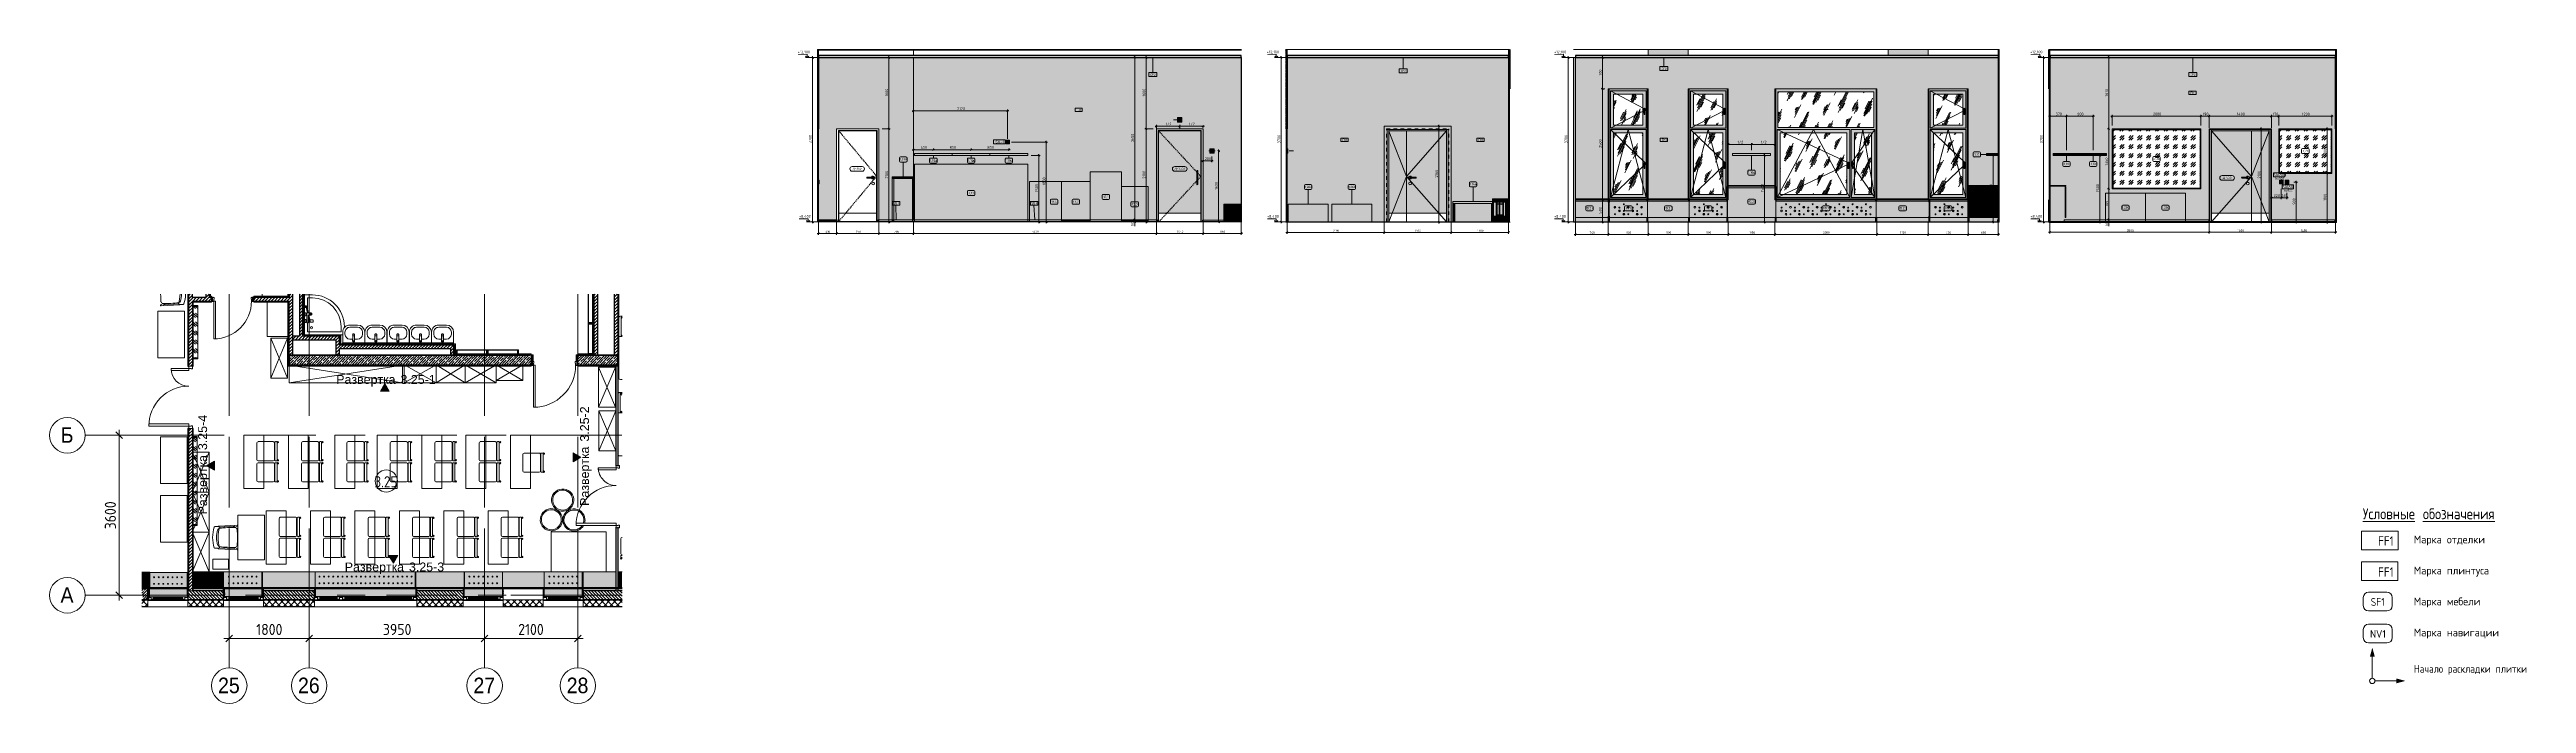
# Model space of a CAD drawing. Header units: millimetres. Extents: x 88814 to 144585, y -2434 to 12280.
import ezdxf

# ---------------------------------------------------------------- set-up
doc = ezdxf.new("R2010")
doc.units = ezdxf.units.MM
for name, pattern in [('200_ШТРИХ__ш1_п0_6_', [40, 25, -15]), ('Осевая', [3175, 635, -476.25, 1587.5, -476.25]), ('Штрих', [158.75, 79.375, -79.375])]:
    doc.linetypes.add(name, pattern=pattern)
for name, color, linetype, lineweight in [('0-1', 7, 'Continuous', 9), ('A-ANNO-DIMS', 7, 'Continuous', 9), ('A-ANNO-DIMS-100', 7, 'Continuous', 9), ('A-ANNO-DIMS-25', 7, 'Continuous', 9), ('A-AREA-IDEN', 7, 'Continuous', 9), ('A-CLNG-IDEN', 7, 'Continuous', 9), ('A-DETL', 7, 'Continuous', 9), ('A-DOOR', 7, 'Continuous', 9), ('A-DOOR-1', 7, 'Continuous', 13), ('A-DOOR-2', 7, 'Штрих', 9), ('A-DOOR-3', 7, '200_ШТРИХ__ш1_п0_6_', 9), ('A-DOOR-FRAM', 7, 'Continuous', 13), ('A-DOOR-FRAM-1', 7, 'Continuous', 9), ('A-DOOR-FRAM-2', 7, 'Continuous', 18), ('A-DOOR-IDEN', 7, 'Continuous', 9), ('A-FLOR', 7, 'Continuous', 9), ('A-GENM', 7, 'Continuous', 9), ('A-GENM-IDEN', 7, 'Continuous', 9), ('A-GLAZ', 7, 'Continuous', 9), ('A-GLAZ-1', 7, 'Continuous', 13), ('A-WALL', 7, 'Continuous', 9), ('A-WALL-IDEN', 7, 'Continuous', 9), ('A-WALL-PATT', 7, 'Continuous', 9), ('E-ELEC-EQPM', 7, 'Continuous', 9), ('E-ELEC-FIXT-IDEN', 7, 'Continuous', 9), ('G-ANNO-DIMS', 7, 'Continuous', 9), ('G-ANNO-DIMS-1', 7, 'Continuous', 20), ('G-ANNO-SYMB', 7, 'Continuous', 9), ('G-ANNO-TEXT', 7, 'Continuous', 9), ('I-FURN', 7, 'Continuous', 9), ('I-FURN-IDEN', 7, 'Continuous', 9), ('I-WALL', 7, 'Continuous', 9), ('M-EQPM', 7, 'Continuous', 9), ('P-SANR-FIXT', 7, 'Continuous', 9), ('P-SANR-FIXT-1', 7, 'Continuous', 13), ('S-COLS', 7, 'Continuous', 9), ('Знаки', 7, 'Continuous', 9), ('Знаки-1', 7, 'Continuous', 18), ('Марки для знаков', 7, 'Continuous', 9), ('Ограждение', 7, 'Continuous', 9), ('Оси', 7, 'Continuous', 9), ('Оси-1', 7, 'Continuous', 20), ('Оси-2', 7, 'Осевая', 9), ('Поручни', 7, 'Continuous', 9), ('Электрические приборы', 7, 'Continuous', 9)]:
    doc.layers.add(name, color=color, linetype=linetype, lineweight=lineweight)
for name, color, linetype, lineweight, true_color in [('A-CLNG-1', 7, 'Continuous', 9, 0x787878), ('A-CLNG-FNSH-1', 7, 'Continuous', 30, 0x3c3c3c), ('A-DETL-GENF-1', 1, 'Continuous', 9, 0xff0000), ('A-FLOR-1', 7, 'Continuous', 9, 0x787878), ('A-FLOR-FNSH-1', 7, 'Continuous', 30, 0x3c3c3c), ('A-WALL-1', 7, 'Continuous', 25, 0x3c3c3c), ('A-WALL-2', 7, 'Continuous', 35, 0x3c3c3c), ('A-WALL-3', 7, 'Continuous', 13, 0x3c3c3c), ('A-WALL-4', 7, 'Continuous', 30, 0x3c3c3c), ('A-WALL-5', 7, 'Continuous', 40, 0x3c3c3c), ('A-WALL-FNSH-1', 7, 'Continuous', 13, 0x3c3c3c), ('A-WALL-FNSH-2', 7, 'Continuous', 9, 0x3c3c3c), ('A-WALL-FNSH-3', 7, 'Continuous', 30, 0x3c3c3c), ('G-ANNO-TEXT-1', 7, 'Continuous', 9, 0x3c3c3c), ('G-ANNO-TEXT-2', 7, 'Continuous', 9, 0x008000), ('G-ANNO-TEXT-3', 1, 'Continuous', 9, 0xff0000), ('I-FURN-1', 7, 'Continuous', 9, 0xf0f0f0), ('I-FURN-10', 7, 'Continuous', 9, 0xd1d1d1), ('I-FURN-12', 7, 'Continuous', 9, 0xa1a1a1), ('I-FURN-2', 7, 'Continuous', 9, 0xaaaaaa), ('I-FURN-4', 7, 'Continuous', 9, 0xc0c0c0), ('I-FURN-6', 7, 'Continuous', 9, 0xacacac), ('I-FURN-7', 7, 'Continuous', 9, 0x9e9e9e), ('I-FURN-8', 7, 'Continuous', 9, 0x949494), ('I-FURN-9', 7, 'Continuous', 9, 0xdddddd), ('I-WALL-1', 7, 'Continuous', 9, 0x787878), ('Q-SPCQ-1', 9, 'Continuous', 9, 0x808080), ('Q-SPCQ-2', 7, 'Continuous', 9, 0x7f7f7f), ('Розетки', 7, 'Continuous', 9, 0xff1e23)]:
    doc.layers.add(name, color=color, linetype=linetype, lineweight=lineweight, true_color=true_color)
for name, color, linetype, lineweight, true_color, transparency in [('I-FURN-11', 7, 'Continuous', 9, 0x303030, 0.7), ('I-FURN-3', 7, 'Continuous', 9, 0xfbfbfb, 0.7), ('I-FURN-5', 7, 'Continuous', 9, 0x7f7f7f, 0.7), ('M-EQPM-1', 7, 'Continuous', 9, 0xe6e6e6, 0.7)]:
    doc.layers.add(name, color=color, linetype=linetype, lineweight=lineweight, true_color=true_color, transparency=transparency)
doc.styles.add('Arial', font='arial.ttf', dxfattribs={"width": 0.9, "height": 350})
doc.styles.add('Arial_1', font='arial.ttf', dxfattribs={"height": 200})
doc.styles.add('GOST Common', font='GOST_Common.ttf', dxfattribs={"width": 0.9, "height": 250})
doc.styles.add('GOST Common_1', font='GOST_Common.ttf', dxfattribs={"height": 50})
doc.styles.add('GOST Common_2', font='GOST_Common.ttf', dxfattribs={"height": 62.5})
doc.styles.add('GOST Common_3', font='GOST_Common.ttf', dxfattribs={"width": 0.9, "height": 50})
doc.styles.add('GOST Common_4', font='GOST_Common.ttf', dxfattribs={"height": 175})
doc.styles.add('GOST Common_5', font='GOST_Common.ttf', dxfattribs={"width": 0.9, "height": 210})
doc.styles.add('GOST Common_6', font='GOST_Common.ttf', dxfattribs={"width": 0.9, "height": 245})
doc.styles.add('GOST Common_7', font='GOST_Common.ttf', dxfattribs={"width": 0.9, "height": 175})
doc.styles.add('ISOCPEUR', font='isocpeur.ttf', dxfattribs={"width": 0.9, "height": 250})
doc.styles.add('ISOCPEUR_1', font='isocpeur.ttf', dxfattribs={"width": 0.9, "height": 62.5})
doc.styles.add('ISOCPEUR_2', font='isocpeur.ttf', dxfattribs={"width": 0.9, "height": 50})
doc.styles.add('ISOCPEUR_3', font='isocpeur.ttf', dxfattribs={"width": 0.9, "height": 175})
doc.dimstyles.new('ISO-2_0_0_9К_Средний_округл2', dxfattribs={"dimscale": 304.8, "dimtxt": 49.799059, "dimasz": 0.123031, "dimexe": 0.098425, "dimexo": 0, "dimgap": 0, "dimtad": 1, "dimdec": 0, "dimrnd": 10, "dimzin": 0, "dimdsep": 46, "dimtxsty": 'ISOCPEUR_2', "dimblk1": 'OBLIQUE', "dimblk2": 'OBLIQUE', "dimsah": 1, "dimcen": 0.09, "dimdle": 0.098425, "dimazin": 0, "dimtfac": 1, "dimtdec": 4, "dimtix": 1, "dimtmove": 0, "dimatfit": 3, "dimfxl": 1, "dimtvp": 1, "dimtolj": 1, "dimtzin": 0, "dimarcsym": 2})
doc.dimstyles.new('ISO-2_5_0_9К_БОЛЬШОЙ', dxfattribs={"dimscale": 304.8, "dimtxt": 248.995294, "dimasz": 0.492126, "dimexe": 0.393701, "dimexo": 0.984252, "dimgap": 0, "dimtad": 1, "dimdec": 0, "dimrnd": 10, "dimzin": 0, "dimdsep": 46, "dimtxsty": 'ISOCPEUR', "dimblk1": 'OBLIQUE', "dimblk2": 'OBLIQUE', "dimsah": 1, "dimcen": 0.09, "dimdle": 0.393701, "dimazin": 0, "dimtfac": 1, "dimtdec": 4, "dimtix": 1, "dimtmove": 0, "dimatfit": 3, "dimfxl": 1, "dimtvp": 1, "dimtolj": 1, "dimtzin": 0, "dimarcsym": 2})
doc.dimstyles.new('ISO-2_5_0_9К_БОЛЬШОЙ_1', dxfattribs={"dimscale": 304.8, "dimtxt": 62.248823, "dimasz": 0.123031, "dimexe": 0.098425, "dimexo": 0.246063, "dimgap": 0, "dimtad": 1, "dimdec": 0, "dimrnd": 10, "dimzin": 0, "dimdsep": 46, "dimtxsty": 'ISOCPEUR_1', "dimblk1": 'OBLIQUE', "dimblk2": 'OBLIQUE', "dimsah": 1, "dimcen": 0.09, "dimdle": 0.098425, "dimazin": 0, "dimtfac": 1, "dimtdec": 4, "dimtix": 1, "dimtmove": 0, "dimatfit": 3, "dimfxl": 1, "dimtvp": 1, "dimtolj": 1, "dimtzin": 0, "dimarcsym": 2})
doc.dimstyles.new('ISO-2_5_0_9К_БОЛЬШОЙ_2', dxfattribs={"dimscale": 304.8, "dimtxt": 62.248823, "dimasz": 0.123031, "dimexe": 0.098425, "dimexo": 0.246063, "dimgap": 0, "dimtad": 1, "dimdec": 0, "dimrnd": 10, "dimzin": 0, "dimdsep": 46, "dimtxsty": 'ISOCPEUR_1', "dimblk1": 'OBLIQUE', "dimblk2": 'OBLIQUE', "dimsah": 1, "dimcen": 0.09, "dimdle": 0.098425, "dimazin": 0, "dimtfac": 1, "dimtdec": 4, "dimtix": 1, "dimtmove": 1, "dimatfit": 3, "dimfxl": 1, "dimtvp": 1, "dimtolj": 1, "dimtzin": 0, "dimarcsym": 2})
doc.dimstyles.new('ISO-2_5_0_9К_БОЛЬШОЙ_3', dxfattribs={"dimscale": 304.8, "dimtxt": 62.248823, "dimasz": 0.123031, "dimexe": 0.098425, "dimexo": 0.246063, "dimgap": 0, "dimtad": 1, "dimdec": 0, "dimrnd": 10, "dimzin": 0, "dimdsep": 46, "dimtxsty": 'ISOCPEUR_1', "dimblk1": 'OBLIQUE', "dimblk2": 'OBLIQUE', "dimsah": 1, "dimcen": 0.09, "dimdle": 0.098425, "dimazin": 0, "dimtfac": 1, "dimtdec": 4, "dimtix": 1, "dimtmove": 2, "dimatfit": 3, "dimfxl": 1, "dimtvp": 1, "dimtolj": 1, "dimtzin": 0, "dimarcsym": 2})
pattern_1 = [(45, (0, 0), (-35.35534, 35.35534), [])]
pattern_2 = [(45, (0, 0), (-57.024626, 57.024626), []), (45, (57.025, 0), (-57.024626, 57.024626), [100.806, -20.161, 3.353, -16.808])]
pattern_3 = [(0, (0, 0), (121.92, 30.48), [10.058, -81.382, 10.058, -81.382, -487.68]), (0, (0, 0), (121.92, 30.48), [-182.88, 10.058, -172.822, 10.058, -81.382, -213.36]), (0, (0, 0), (121.92, 30.48), [-457.2, 10.058, -50.902, 10.058, -142.342]), (120, (45.72, 15.24), (-87.356454, 90.345817), [10.058, -81.382, 10.058, -81.382, -487.68]), (120, (45.72, 15.24), (-87.356454, 90.345817), [-182.88, 10.058, -172.822, 10.058, -81.382, -213.36]), (120, (45.72, 15.24), (-87.356454, 90.345817), [-457.2, 10.058, -50.902, 10.058, -142.342]), (240, (60.96, 76.2), (-34.563546, -120.825817), [10.058, -81.382, 10.058, -81.382, -487.68]), (240, (60.96, 76.2), (-34.563546, -120.825817), [-182.88, 10.058, -172.822, 10.058, -81.382, -213.36]), (240, (60.96, 76.2), (-34.563546, -120.825817), [-457.2, 10.058, -50.902, 10.058, -142.342])]
pattern_4 = [(45, (50, 50), (-200, 0), [141.42, -141.42]), (45, (100, 50), (-200, 0), [70.71, -212.132]), (45, (50, 100), (-200, 0), [70.71, -212.132])]
pattern_5 = [(45, (121837.288, 0), (-14.25598, 14.25598), []), (45, (121851.544, 0), (-14.25598, 14.25598), [25.202, -5.04, 0.8382, -4.202])]
pattern_6 = [(0, (121837.288, 0), (30.48, 7.62), [2.515, -20.345, 2.515, -20.345, -121.92]), (0, (121837.288, 0), (30.48, 7.62), [-45.72, 2.515, -43.205, 2.515, -20.345, -53.34]), (0, (121837.288, 0), (30.48, 7.62), [-114.3, 2.515, -12.725, 2.515, -35.585]), (120, (121848.718, 3.81), (-21.8391136, 22.5864543), [2.515, -20.345, 2.515, -20.345, -121.92]), (120, (121848.718, 3.81), (-21.8391136, 22.5864543), [-45.72, 2.515, -43.205, 2.515, -20.345, -53.34]), (120, (121848.718, 3.81), (-21.8391136, 22.5864543), [-114.3, 2.515, -12.725, 2.515, -35.585]), (240, (121852.528, 19.05), (-8.6408864, -30.2064543), [2.515, -20.345, 2.515, -20.345, -121.92]), (240, (121852.528, 19.05), (-8.6408864, -30.2064543), [-45.72, 2.515, -43.205, 2.515, -20.345, -53.34]), (240, (121852.528, 19.05), (-8.6408864, -30.2064543), [-114.3, 2.515, -12.725, 2.515, -35.585])]
pattern_7 = [(63.435, (63.5, 31.75), (-255.5833, 766.7475), [317.5, -190.5, 317.5, -190.5, -403.903]), (63.435, (63.5, 31.75), (-255.5833, 766.7475), [-1016, 127, -276.903]), (63.435, (47.6, 47.6), (-255.5833, 766.7475), [254, -317.5, 190.5, -190.5, -467.403]), (63.435, (47.6, 47.6), (-255.5833, 766.7475), [-952.5, 222.25, -245.153]), (63.435, (47.6, 95.25), (-255.5833, 766.7475), [190.5, -381, 127, -190.5, -530.903]), (63.435, (47.6, 95.25), (-255.5833, 766.7475), [-889, 285.75, -245.153]), (63.435, (95.25, 47.6), (-255.5833, 766.7475), [190.5, -381, 158.75, -6404.653]), (63.435, (142.9, 95.25), (-255.5833, 766.7475), [95.25, -476.25, 63.5, -6499.903]), (63.435, (63.5, 174.6), (-255.5833, 766.7475), [63.5, -476.25, 63.5, -254, -562.653]), (63.435, (63.5, 174.6), (-255.5833, 766.7475), [-857.25, 158.75, -403.903]), (63.435, (349.25, 127), (-255.5833, 766.7475), [317.5, -476.25, 381, -251.503]), (63.435, (349.25, 79.4), (-255.5833, 766.7475), [444.5, -317.5, 476.25, -188.003]), (63.435, (381, 95.25), (-255.5833, 766.7475), [508, -254, 381, -276.903]), (63.435, (428.6, 142.9), (-255.5833, 766.7475), [317.5, -444.5, 254, -403.903]), (63.435, (381, 238.1), (-255.5833, 766.7475), [158.75, -635, 190.5, -435.653]), (63.435, (476.25, 190.5), (-255.5833, 766.7475), [127, -635, 127, -530.903])]
pattern_8 = [(0, (224740.937, 0), (30.48, 7.62), [2.515, -20.345, 2.515, -20.345, -121.92]), (0, (224740.937, 0), (30.48, 7.62), [-45.72, 2.515, -43.205, 2.515, -20.345, -53.34]), (0, (224740.937, 0), (30.48, 7.62), [-114.3, 2.515, -12.725, 2.515, -35.585]), (120, (224752.367, 3.81), (-21.8391136, 22.5864543), [2.515, -20.345, 2.515, -20.345, -121.92]), (120, (224752.367, 3.81), (-21.8391136, 22.5864543), [-45.72, 2.515, -43.205, 2.515, -20.345, -53.34]), (120, (224752.367, 3.81), (-21.8391136, 22.5864543), [-114.3, 2.515, -12.725, 2.515, -35.585]), (240, (224756.177, 19.05), (-8.6408864, -30.2064543), [2.515, -20.345, 2.515, -20.345, -121.92]), (240, (224756.177, 19.05), (-8.6408864, -30.2064543), [-45.72, 2.515, -43.205, 2.515, -20.345, -53.34]), (240, (224756.177, 19.05), (-8.6408864, -30.2064543), [-114.3, 2.515, -12.725, 2.515, -35.585])]
pattern_9 = [(45, (133686, 0), (-14.25598, 14.25598), []), (45, (133700.256, 0), (-14.25598, 14.25598), [25.202, -5.04, 0.8382, -4.202])]
pattern_10 = [(0, (133686, 0), (30.48, 7.62), [2.515, -20.345, 2.515, -20.345, -121.92]), (0, (133686, 0), (30.48, 7.62), [-45.72, 2.515, -43.205, 2.515, -20.345, -53.34]), (0, (133686, 0), (30.48, 7.62), [-114.3, 2.515, -12.725, 2.515, -35.585]), (120, (133697.43, 3.81), (-21.8391136, 22.5864543), [2.515, -20.345, 2.515, -20.345, -121.92]), (120, (133697.43, 3.81), (-21.8391136, 22.5864543), [-45.72, 2.515, -43.205, 2.515, -20.345, -53.34]), (120, (133697.43, 3.81), (-21.8391136, 22.5864543), [-114.3, 2.515, -12.725, 2.515, -35.585]), (240, (133701.24, 19.05), (-8.6408864, -30.2064543), [2.515, -20.345, 2.515, -20.345, -121.92]), (240, (133701.24, 19.05), (-8.6408864, -30.2064543), [-45.72, 2.515, -43.205, 2.515, -20.345, -53.34]), (240, (133701.24, 19.05), (-8.6408864, -30.2064543), [-114.3, 2.515, -12.725, 2.515, -35.585])]

msp = doc.modelspace()

# ---------------------------------------------------------------- texts
at = {"layer": 'A-AREA-IDEN', "insert": (96129.4, 2679), "char_height": 250, "width": 663.797, "attachment_point": 1, "style": 'GOST Common'}
msp.add_mtext('3.25', dxfattribs=at)
at = {"layer": 'A-CLNG-IDEN', "char_height": 50, "width": 132.278, "attachment_point": 1, "style": 'GOST Common_1'}
for insert in [(113599.8, 11742.3), (119238.1, 11823.3), (125104.5, 11873.6), (137015, 11742.3)]:
    msp.add_mtext('CF2', dxfattribs=dict(at, insert=insert))
at = {"layer": 'A-DOOR-IDEN', "char_height": 50, "attachment_point": 1, "style": 'GOST Common_1'}
for s, insert, width in [('\\fGOST Common|b0|i0|c204|p34|;Д', (106900.4, 9625.3), 56.118), ('-8(', (106946.7, 9625.3), 112.236), ('\\fGOST Common|b0|i0|c204|p34|;л', (107039.3, 9625.3), 42.089), ('\\fGOST Common|b0|i0|c204|p34|;)', (107074, 9625.3), 24.051), ('\\fGOST Common|b0|i0|c204|p34|;Д', (114143.2, 9625.3), 56.118), ('-7', (114189.5, 9625.3), 88.186), ('\\fGOST Common|b0|i0|c204|p34|;а', (114262.3, 9625.3), 50.105), ('\\fGOST Common|b0|i0|c204|p34|;(', (114303.6, 9625.3), 24.051), ('\\fGOST Common|b0|i0|c204|p34|;л', (114323.5, 9625.3), 42.089), ('\\fGOST Common|b0|i0|c204|p34|;)', (114358.2, 9625.3), 24.051), ('\\fGOST Common|b0|i0|c204|p34|;Д', (137746.1, 9421.4), 56.118), ('-5(', (137792.4, 9421.4), 112.236), ('\\fGOST Common|b0|i0|c204|p34|;п', (137885, 9421.4), 44.093), ('\\fGOST Common|b0|i0|c204|p34|;)', (137921.3, 9421.4), 24.051)]:
    msp.add_mtext(s, dxfattribs=dict(at, insert=insert, width=width))
at = {"layer": 'A-GENM-IDEN', "char_height": 50, "attachment_point": 1, "style": 'GOST Common_1'}
for s, insert, width in [('ПЛ', (107792.8, 8842.8), 98.207), ('-4', (107873.9, 8842.8), 94.198), ('ПЛ', (110899.8, 8842.8), 98.207), ('-4', (110980.8, 8842.8), 94.198)]:
    msp.add_mtext(s, dxfattribs=dict(at, insert=insert, width=width))
at = {"layer": 'A-WALL-IDEN', "char_height": 50, "width": 111.835, "attachment_point": 1, "style": 'GOST Common_3'}
for insert in [(137017.7, 11331.2), (111940.7, 10944.1), (117926.1, 10274.5), (120987.4, 10274.5), (125115.9, 10274.5)]:
    msp.add_mtext('FK1', dxfattribs=dict(at, insert=insert))
at = {"layer": 'E-ELEC-FIXT-IDEN', "attachment_point": 1}
for s, insert, char_height, width, style in [('SK-1', (110112.1, 10232.1), 62.5, 212.447, 'GOST Common_2'), ('SWA03', (138885.8, 9494.2), 62.5, 320.675, 'GOST Common_2'), ('h=900', (138931.1, 9404), 50, 220.464, 'GOST Common_1'), ('SWA01', (139086.2, 9223.7), 62.5, 304.641, 'GOST Common_2'), ('h=900', (139124.9, 9133.5), 50, 220.464, 'GOST Common_1')]:
    msp.add_mtext(s, dxfattribs=dict(at, insert=insert, char_height=char_height, width=width, style=style))
at = {"layer": 'G-ANNO-SYMB', "char_height": 200, "attachment_point": 1, "style": 'Arial_1'}
for s, insert, width in [('Развертка', (95268.9, 4956.4), 1659.493), (' 3.25-1', (96638.1, 4956.4), 1074.261), ('Развертка', (95460.2, 737), 1659.493), (' 3.25-3', (96829.4, 737), 1074.261)]:
    msp.add_mtext(s, dxfattribs=dict(at, insert=insert, width=width))
at = {"layer": 'G-ANNO-SYMB', "char_height": 200, "attachment_point": 1, "rotation": 90, "style": 'Arial_1'}
for s, insert, width in [(' 3.25-4', (92160.6, 3189.3), 1074.261), (' 3.25-2', (100760.4, 3380.6), 1074.261), ('Развертка', (92160.6, 1820.1), 1659.493), ('Развертка', (100760.4, 2011.3), 1659.493)]:
    msp.add_mtext(s, dxfattribs=dict(at, insert=insert, width=width))
at = {"layer": 'G-ANNO-TEXT', "attachment_point": 1}
for s, insert, char_height, width, style in [('\\LУсловные', (140899.9, 1955.6), 245, 1550.544, 'GOST Common_6'), ('\\L\\fGOST Common|b0|i0|c204|p34|;\\W.9;\\L ', (142179.2, 1955.6), 245, 90.911, 'GOST Common_6'), ('\\Lобозначения', (142254.2, 1955.6), 245, 2111.164, 'GOST Common_6'), ('Начало', (142048.6, -1567.6), 175, 863.658, 'GOST Common_7'), ('\\fGOST Common|b0|i0|c204|p34|;\\W.9; ', (142761.2, -1567.6), 175, 65.658, 'GOST Common_7'), ('раскладки', (142815.3, -1567.6), 175, 1237.405, 'GOST Common_7'), ('\\fGOST Common|b0|i0|c204|p34|;\\W.9; ', (143836.3, -1567.6), 175, 65.658, 'GOST Common_7'), ('плитки', (143890.5, -1567.6), 175, 853.557, 'GOST Common_7')]:
    msp.add_mtext(s, dxfattribs=dict(at, insert=insert, char_height=char_height, width=width, style=style))
at = {"layer": 'G-ANNO-TEXT-1', "attachment_point": 1}
for s, insert, char_height, width, style in [('   FF1   ', (140899.9, 1327.3), 210, 929.316, 'GOST Common_5'), ('Марка', (142048.6, 1343.2), 175, 830.548, 'GOST Common_4'), ('\\fGOST Common|b0|i0|c204|p34|; ', (142733.8, 1343.2), 175, 72.954, 'GOST Common_4'), ('отделки', (142794, 1343.2), 175, 1099.915, 'GOST Common_4'), ('Марка', (142048.6, 643.2), 175, 830.548, 'GOST Common_4'), ('\\fGOST Common|b0|i0|c204|p34|; ', (142733.8, 643.2), 175, 72.954, 'GOST Common_4'), ('плинтуса', (142794, 643.2), 175, 1245.822, 'GOST Common_4'), ('Марка', (142048.6, -50.9), 175, 830.548, 'GOST Common_4'), ('\\fGOST Common|b0|i0|c204|p34|; ', (142733.8, -50.9), 175, 72.954, 'GOST Common_4'), ('мебели', (142794, -50.9), 175, 925.949, 'GOST Common_4'), ('Марка', (142048.6, -750.9), 175, 830.548, 'GOST Common_4'), ('\\fGOST Common|b0|i0|c204|p34|; ', (142733.8, -750.9), 175, 72.954, 'GOST Common_4'), ('навигации', (142794, -750.9), 175, 1414.177, 'GOST Common_4')]:
    msp.add_mtext(s, dxfattribs=dict(at, insert=insert, char_height=char_height, width=width, style=style))
at = {"layer": 'G-ANNO-TEXT-2', "char_height": 175, "attachment_point": 1, "style": 'ISOCPEUR_3'}
for s, insert, width in [('SF1', (141077.3, -63.7), 383.848), ('NV1', (141063.4, -782), 419.202)]:
    msp.add_mtext(s, dxfattribs=dict(at, insert=insert, width=width))
at = {"layer": 'G-ANNO-TEXT-3', "insert": (140899.9, 627.3), "char_height": 210, "width": 929.316, "attachment_point": 1, "style": 'GOST Common_5'}
msp.add_mtext('   FF1   ', dxfattribs=at)
at = {"layer": 'I-FURN-IDEN', "char_height": 50, "attachment_point": 1, "style": 'GOST Common_1'}
for s, insert, width in [('1,190', (107962.7, 9833.7), 170.359), ('1,10', (108640.1, 9809.2), 126.266), ('\\fGOST Common|b0|i0|c204|p34|;д', (108744.3, 9809.2), 44.093), ('1,10', (109490.1, 9809.2), 126.266), ('\\fGOST Common|b0|i0|c204|p34|;д', (109594.3, 9809.2), 44.093), ('1,10', (110340.1, 9809.2), 126.266), ('\\fGOST Common|b0|i0|c204|p34|;д', (110444.3, 9809.2), 44.093), ('1,10', (127061.9, 9538.9), 126.266), ('\\fGOST Common|b0|i0|c204|p34|;д', (127166.1, 9538.9), 44.093), ('1,10', (132153.1, 9946.8), 126.266), ('1,10', (134173.7, 9732.9), 126.266), ('1,10', (134773.7, 9732.9), 126.266), ('4,30', (136186.9, 9846.8), 158.333), ('1,21', (139550.2, 10021.8), 126.266), ('1,33', (109504.2, 9076.8), 136.287), ('13,1', (112542.8, 8991.8), 124.262), ('1,268', (117074.2, 9214.7), 184.388), ('1,268', (118056.7, 9214.7), 184.388), ('1,146', (120790.3, 9274.7), 176.371), ('13,4', (111369.8, 8881.8), 144.304), ('13,2', (111862.1, 8881.8), 138.291), ('13,3', (113188, 8826.8), 136.287), ('1,268', (115363.1, 8626.8), 184.388), ('1,286', (135477.2, 8751.8), 184.388), ('1,286', (136377.2, 8751.8), 184.388)]:
    msp.add_mtext(s, dxfattribs=dict(at, insert=insert, width=width))
at = {"layer": 'Марки для знаков', "char_height": 50, "attachment_point": 1, "style": 'GOST Common_1'}
for s, insert, width in [('\\fGOST Common|b0|i0|c204|p34|;М', (123388.7, 8736.8), 56.118), ('3.2.4', (123435, 8736.8), 172.363), ('\\fGOST Common|b0|i0|c204|p34|;М', (124301.9, 8736.8), 56.118), ('1.1', (124348.2, 8736.8), 78.165), ('\\fGOST Common|b0|i0|c204|p34|;М', (125166.7, 8736.8), 56.118), ('3.2.3', (125213, 8736.8), 164.346), ('\\fGOST Common|b0|i0|c204|p34|;М', (126101.9, 8736.8), 56.118), ('1.1', (126148.2, 8736.8), 78.165), ('\\fGOST Common|b0|i0|c204|p34|;М', (127049.5, 8886.8), 56.118), ('3.26', (127095.8, 8886.8), 148.312), ('\\fGOST Common|b0|i0|c204|p34|;М', (128747.8, 8736.8), 56.118), ('7.1', (128794.1, 8736.8), 92.194), ('\\fGOST Common|b0|i0|c204|p34|;М', (130442.5, 8736.8), 56.118), ('3.2.2', (130488.8, 8736.8), 166.35), ('\\fGOST Common|b0|i0|c204|p34|;М', (131501.9, 8736.8), 56.118), ('1.1', (131548.2, 8736.8), 78.165), ('\\fGOST Common|b0|i0|c204|p34|;М', (132277.6, 8886.8), 56.118), ('3.17', (132323.9, 8886.8), 134.283)]:
    msp.add_mtext(s, dxfattribs=dict(at, insert=insert, width=width))
at = {"layer": 'Оси', "char_height": 350, "attachment_point": 1, "style": 'Arial'}
for s, insert, width in [('\\fArial|b0|i0|c204|p34|;\\W.9;Б', (89064, 3781), 353.544), ('\\fArial|b0|i0|c204|p34|;\\W.9;А', (89060.8, 181), 360.759), ('25', (92607.4, -1853.6), 606.076), ('26', (94407.4, -1853.6), 606.076), ('27', (98357.4, -1853.6), 606.076), ('28', (100457.4, -1853.6), 606.076)]:
    msp.add_mtext(s, dxfattribs=dict(at, insert=insert, width=width))

# ---------------------------------------------------------------- blocks, each defined once
blk = doc.blocks.new('110_Дверь_СКБ_1Ст_Внутренняя1 - Д-7а_л__950x2100h_Туалет-32220591-План разверток пом_3_25_ Этаж 3')
at = {"layer": 'A-DOOR'}
h = blk.add_hatch(dxfattribs=at)
h.set_pattern_fill('FP_5', color=256, style=0, pattern_type=2)
h.set_pattern_definition([(135, (1776.41, 174.685), (-14.14214, -14.14214), []), (225, (1776.41, 174.685), (14.14214, -14.14214), [])])
h.paths.add_polyline_path([(537.5, 110), (512.5, 110), (512.5, -110), (537.5, -110)])
at = {"layer": 'A-DOOR-FRAM-1'}
h = blk.add_hatch(dxfattribs=at)
h.set_pattern_fill('FP_6', color=256, style=0, pattern_type=2)
h.set_pattern_definition([(45, (-346.384, 174.685), (-14.1421, 14.1421), []), (135, (-346.384, 174.685), (-14.1421, -14.1421), [])])
h.paths.add_polyline_path([(-487.5, 110), (-512.5, 110), (-512.5, -110), (-487.5, -110)])
at = {"layer": 'A-DOOR'}
blk.add_arc((487.5, 110), 950, 90, 180, dxfattribs=at)
at = {"layer": 'A-DOOR-1'}
for p, q in [((487.5, 1060), (447.5, 1060)), ((447.5, 1060), (447.5, 110)), ((487.5, 110), (487.5, 1060)), ((447.5, 110), (487.5, 110))]:
    blk.add_line(p, q, dxfattribs=at)
at = {"layer": 'A-DOOR-FRAM'}
for p, q in [((-472.5, 118), (-542.5, 118)), ((-542.5, 118), (-542.5, 110)), ((-542.5, 110), (-472.5, 110)), ((-487.5, 110), (-512.5, 110)), ((-512.5, 110), (-512.5, -110)), ((-462.5, 110), (-487.5, 110)), ((-487.5, 110), (-487.5, 30)), ((-487.5, -110), (-487.5, 110)), ((-472.5, 110), (-487.5, 110)), ((-487.5, 110), (-487.5, 109)), ((-487.5, 109), (-472.5, 109)), ((-487.5, 30), (-452.5, 30)), ((-472.5, 30), (-487.5, 30)), ((-487.5, 30), (-487.5, -110)), ((-472.5, 110), (-472.5, 118)), ((-472.5, 109), (-472.5, 110)), ((-472.5, -110), (-472.5, 30)), ((-462.5, 70), (-462.5, 110)), ((-452.5, 70), (-462.5, 70)), ((-452.5, 30), (-452.5, 70)), ((487.5, 70), (477.5, 70)), ((477.5, 70), (477.5, 30)), ((477.5, 30), (512.5, 30)), ((487.5, 110), (487.5, 70)), ((512.5, 110), (487.5, 110)), ((567.5, 118), (497.5, 118)), ((497.5, 118), (497.5, 110)), ((512.5, 110), (497.5, 110)), ((497.5, 110), (497.5, 109)), ((497.5, 110), (567.5, 110)), ((497.5, 109), (512.5, 109)), ((512.5, 30), (497.5, 30)), ((497.5, 30), (497.5, -110)), ((512.5, 30), (512.5, 110)), ((537.5, 110), (512.5, 110)), ((512.5, 110), (512.5, -110)), ((512.5, 109), (512.5, 110)), ((512.5, -110), (512.5, 30)), ((537.5, -110), (537.5, 110)), ((567.5, 110), (567.5, 118)), ((-472.5, -110), (-542.5, -110)), ((-542.5, -110), (-542.5, -118)), ((-542.5, -118), (-472.5, -118)), ((-512.5, -110), (-487.5, -110)), ((-487.5, -110), (-472.5, -110)), ((-472.5, -118), (-472.5, -110)), ((497.5, -110), (512.5, -110)), ((567.5, -110), (497.5, -110)), ((497.5, -110), (497.5, -118)), ((497.5, -118), (567.5, -118)), ((512.5, -110), (537.5, -110)), ((567.5, -118), (567.5, -110))]:
    blk.add_line(p, q, dxfattribs=at)
blk = doc.blocks.new('110_Дверь_СКБ_2Ст - Д-5_п_ Из игровой в коридор-32215844-План разверток пом_3_25_ Этаж 3')
at = {"layer": 'A-DOOR'}
for centre, radius, start, end in [((-638, 40), 900, 0, 90), ((662, 40), 400, 90, 180)]:
    blk.add_arc(centre, radius, start, end, dxfattribs=at)
at = {"layer": 'A-DOOR-1'}
for p, q in [((-638, 940), (-638, 40)), ((-588, 940), (-638, 940)), ((-588, 40), (-588, 940)), ((-638, 40), (-588, 40)), ((662, 440), (612, 440)), ((612, 440), (612, 40)), ((612, 40), (662, 40)), ((662, 40), (662, 440))]:
    blk.add_line(p, q, dxfattribs=at)
at = {"layer": 'A-DOOR-FRAM'}
for p, q in [((-672, 48), (-742, 48)), ((-742, 48), (-742, 40)), ((-742, 40), (-672, 40)), ((-638, 40), (-688, 40)), ((-688, 40), (-688, -40)), ((-672, 40), (-672, 48)), ((-638, -10), (-638, 40)), ((662, 40), (662, -10)), ((712, 40), (662, 40)), ((768, 48), (698, 48)), ((698, 48), (698, 40)), ((698, 40), (768, 40)), ((712, -40), (712, 40)), ((768, 40), (768, 48)), ((-672, -40), (-742, -40)), ((-742, -40), (-742, -48)), ((-742, -48), (-672, -48)), ((-688, -40), (-628, -40)), ((-672, -39), (-688, -39)), ((-688, -39), (-688, -40)), ((-688, -40), (-672, -40)), ((-672, -40), (-672, -39)), ((-672, -48), (-672, -40)), ((-628, -10), (-638, -10)), ((-628, -40), (-628, -10)), ((662, -10), (652, -10)), ((652, -10), (652, -40)), ((652, -40), (712, -40)), ((712, -39), (698, -39)), ((698, -39), (698, -40)), ((698, -40), (712, -40)), ((768, -40), (698, -40)), ((698, -40), (698, -48)), ((698, -48), (768, -48)), ((712, -40), (712, -39)), ((768, -48), (768, -40))]:
    blk.add_line(p, q, dxfattribs=at)
blk = doc.blocks.new('120_Окно_СКБ_1Ст - 120_Окно_СКБ_1Ст 900х2500_h_ с форточкой-22876038-План разверток пом_3_25_ Этаж 3')
at = {"layer": 'A-GLAZ'}
for p, q in [((450, -57), (-450, -57)), ((-430, -127), (-400, -127)), ((-330, -107), (330, -107)), ((330, -117), (-330, -117)), ((400, -127), (420, -127)), ((440, -127), (450, -127))]:
    blk.add_line(p, q, dxfattribs=at)
at = {"layer": 'A-GLAZ-1'}
for p, q in [((-450, -127), (-450, -57)), ((-450, -57), (-380, -57)), ((-380, -127), (-450, -127)), ((-380, -127), (-400, -127)), ((-400, -127), (-400, -137)), ((-400, -137), (400, -137)), ((400, -137), (-400, -137)), ((-380, -57), (-380, -127)), ((380, -87), (-380, -87)), ((-380, -87), (-380, -127)), ((-330, -137), (-330, -87)), ((330, -137), (330, -87)), ((380, -127), (380, -57)), ((380, -57), (450, -57)), ((380, -127), (380, -87)), ((450, -127), (380, -127)), ((400, -127), (380, -127)), ((400, -137), (400, -127)), ((450, -57), (450, -127))]:
    blk.add_line(p, q, dxfattribs=at)
blk = doc.blocks.new('120_Окно_СКБ_2Ст_Фрамуга сверху - 120_Окно_СКБ_2Ст_2300х2500_h_ ДОО-19727959-План разверток пом_3_25_ Этаж 3')
at = {"layer": 'A-GLAZ'}
for p, q in [((1150, -57), (-1150, -57)), ((-1130, -127), (-1100, -127)), ((-1080, -57), (1080, -57)), ((-1030, -107), (470, -107)), ((470, -117), (-1030, -117)), ((540, -127), (570, -127)), ((540, -127), (570, -127)), ((640, -107), (1030, -107)), ((1030, -117), (640, -117)), ((1100, -127), (1130, -127))]:
    blk.add_line(p, q, dxfattribs=at)
at = {"layer": 'A-GLAZ-1'}
for p, q in [((-1150, -127), (-1150, -57)), ((-1150, -57), (-1080, -57)), ((-1080, -127), (-1150, -127)), ((-1080, -127), (-1100, -127)), ((-1100, -127), (-1100, -137)), ((-1100, -137), (540, -137)), ((540, -137), (-1100, -137)), ((-1080, -57), (-1080, -127)), ((520, -87), (-1080, -87)), ((-1080, -87), (-1080, -127)), ((-1030, -137), (-1030, -87)), ((470, -137), (470, -87)), ((520, -127), (520, -57)), ((520, -57), (590, -57)), ((520, -127), (520, -87)), ((590, -127), (520, -127)), ((540, -127), (520, -127)), ((540, -137), (540, -127)), ((590, -127), (570, -127)), ((570, -127), (570, -137)), ((570, -137), (1100, -137)), ((1100, -137), (570, -137)), ((590, -57), (590, -127)), ((1080, -87), (590, -87)), ((590, -87), (590, -127)), ((640, -137), (640, -87)), ((1030, -137), (1030, -87)), ((1080, -127), (1080, -57)), ((1080, -57), (1150, -57)), ((1080, -127), (1080, -87)), ((1150, -127), (1080, -127)), ((1100, -127), (1080, -127)), ((1100, -137), (1100, -127)), ((1150, -57), (1150, -127))]:
    blk.add_line(p, q, dxfattribs=at)
blk = doc.blocks.new('120_Окно_СКБ_1Ст - 120_Окно_СКБ_1Ст 900х2500_h_ с форточкой-V1-План разверток пом_3_25_ Этаж 3')
at = {"layer": 'A-GLAZ'}
for p, q in [((450, -57), (-450, -57)), ((-430, -127), (-400, -127)), ((-330, -107), (330, -107)), ((330, -117), (-330, -117)), ((400, -127), (430, -127))]:
    blk.add_line(p, q, dxfattribs=at)
at = {"layer": 'A-GLAZ-1'}
for p, q in [((-450, -127), (-450, -57)), ((-450, -57), (-380, -57)), ((-380, -127), (-450, -127)), ((-380, -127), (-400, -127)), ((-400, -127), (-400, -137)), ((-400, -137), (400, -137)), ((400, -137), (-400, -137)), ((-380, -57), (-380, -127)), ((380, -87), (-380, -87)), ((-380, -87), (-380, -127)), ((-330, -137), (-330, -87)), ((330, -137), (330, -87)), ((380, -127), (380, -57)), ((380, -57), (450, -57)), ((380, -127), (380, -87)), ((450, -127), (380, -127)), ((400, -127), (380, -127)), ((400, -137), (400, -127)), ((450, -57), (450, -127))]:
    blk.add_line(p, q, dxfattribs=at)
blk = doc.blocks.new('120_Окно_СКБ_1Ст - 120_Окно_СКБ_1Ст 900х2500_h_ с форточкой-V2-План разверток пом_3_25_ Этаж 3')
at = {"layer": 'A-GLAZ'}
for p, q in [((450, -57), (-450, -57)), ((-430, -127), (-400, -127)), ((-330, -107), (330, -107)), ((330, -117), (-330, -117)), ((400, -127), (430, -127))]:
    blk.add_line(p, q, dxfattribs=at)
at = {"layer": 'A-GLAZ-1'}
for p, q in [((-450, -127), (-450, -57)), ((-450, -57), (-380, -57)), ((-380, -127), (-450, -127)), ((-380, -127), (-400, -127)), ((-400, -127), (-400, -137)), ((-400, -137), (400, -137)), ((400, -137), (-400, -137)), ((-380, -57), (-380, -127)), ((380, -87), (-380, -87)), ((-380, -87), (-380, -127)), ((-330, -137), (-330, -87)), ((330, -137), (330, -87)), ((380, -127), (380, -57)), ((380, -57), (450, -57)), ((380, -127), (380, -87)), ((450, -127), (380, -127)), ((400, -127), (380, -127)), ((400, -137), (400, -127)), ((450, -57), (450, -127))]:
    blk.add_line(p, q, dxfattribs=at)
blk = doc.blocks.new('110_Дверь_СКБ_1Ст_Внутренняя1 - Д-8 950x2100h_охрана-32224770-План разверток пом_3_25_ Этаж 3')
at = {"layer": 'A-DOOR'}
h = blk.add_hatch(dxfattribs=at)
h.set_pattern_fill('FP_7', color=256, style=0, pattern_type=2)
h.set_pattern_definition([(135, (1826.41, 104.685), (-14.14214, -14.14214), []), (225, (1826.41, 104.685), (14.14214, -14.14214), [])])
h.paths.add_polyline_path([(487, 40), (462, 40), (462, -40), (487, -40)])
at = {"layer": 'A-DOOR-FRAM-1'}
h = blk.add_hatch(dxfattribs=at)
h.set_pattern_fill('FP_8', color=256, style=0, pattern_type=2)
h.set_pattern_definition([(45, (-296.384, 104.685), (-14.1421, 14.1421), []), (135, (-296.384, 104.685), (-14.1421, -14.1421), [])])
h.paths.add_polyline_path([(-438, 40), (-463, 40), (-463, -40), (-438, -40)])
at = {"layer": 'A-DOOR'}
blk.add_arc((437, 40), 850, 90, 180, dxfattribs=at)
at = {"layer": 'A-DOOR-1'}
for p, q in [((437, 890), (397, 890)), ((397, 890), (397, 40)), ((437, 40), (437, 890)), ((397, 40), (437, 40))]:
    blk.add_line(p, q, dxfattribs=at)
at = {"layer": 'A-DOOR-FRAM'}
for p, q in [((-423, 48), (-493, 48)), ((-493, 48), (-493, 40)), ((-493, 40), (-423, 40)), ((-438, 40), (-463, 40)), ((-463, 40), (-463, -40)), ((-413, 40), (-438, 40)), ((-438, 40), (-438, -40)), ((-438, -40), (-438, 40)), ((-423, 40), (-438, 40)), ((-438, 40), (-438, 39)), ((-438, 39), (-423, 39)), ((-423, 40), (-423, 48)), ((-423, 39), (-423, 40)), ((-413, 0), (-413, 40)), ((-403, 0), (-413, 0)), ((-403, -40), (-403, 0)), ((437, 0), (427, 0)), ((427, 0), (427, -40)), ((437, 40), (437, 0)), ((462, 40), (437, 40)), ((517, 48), (447, 48)), ((447, 48), (447, 40)), ((462, 40), (447, 40)), ((447, 40), (447, 39)), ((447, 40), (517, 40)), ((447, 39), (462, 39)), ((462, -40), (462, 40)), ((487, 40), (462, 40)), ((462, 40), (462, -40)), ((462, 39), (462, 40)), ((487, -40), (487, 40)), ((517, 40), (517, 48)), ((-423, -40), (-493, -40)), ((-493, -40), (-493, -48)), ((-493, -48), (-423, -48)), ((-463, -40), (-438, -40)), ((-423, -39), (-438, -39)), ((-438, -39), (-438, -40)), ((-438, -40), (-403, -40)), ((-438, -40), (-423, -40)), ((-423, -40), (-423, -39)), ((-423, -48), (-423, -40)), ((427, -40), (462, -40)), ((462, -39), (447, -39)), ((447, -39), (447, -40)), ((447, -40), (462, -40)), ((517, -40), (447, -40)), ((447, -40), (447, -48)), ((447, -48), (517, -48)), ((462, -40), (462, -39)), ((462, -40), (487, -40)), ((517, -48), (517, -40))]:
    blk.add_line(p, q, dxfattribs=at)
blk = doc.blocks.new('DOO_2D_Мойка двойная - 800х600-18611705-План разверток пом_3_25_ Этаж 3')
at = {"layer": 'P-SANR-FIXT'}
blk.add_line((383, -420), (338, -420), dxfattribs=at)
blk = doc.blocks.new('120_Окно_СКБ_1Ст - 120_Окно_СКБ_1Ст 900х2500_h_ с форточкой-V3-План разверток пом_3_25_ Этаж 3')
at = {"layer": 'A-GLAZ'}
for p, q in [((450, -57), (-450, -57)), ((-430, -127), (-400, -127)), ((-330, -107), (330, -107)), ((330, -117), (-330, -117)), ((400, -127), (430, -127))]:
    blk.add_line(p, q, dxfattribs=at)
at = {"layer": 'A-GLAZ-1'}
for p, q in [((-450, -127), (-450, -57)), ((-450, -57), (-380, -57)), ((-380, -127), (-450, -127)), ((-380, -127), (-400, -127)), ((-400, -127), (-400, -137)), ((-400, -137), (400, -137)), ((400, -137), (-400, -137)), ((-380, -57), (-380, -127)), ((380, -87), (-380, -87)), ((-380, -87), (-380, -127)), ((-330, -137), (-330, -87)), ((330, -137), (330, -87)), ((380, -127), (380, -57)), ((380, -57), (450, -57)), ((380, -127), (380, -87)), ((450, -127), (380, -127)), ((400, -127), (380, -127)), ((400, -137), (400, -127)), ((450, -57), (450, -127))]:
    blk.add_line(p, q, dxfattribs=at)
blk = doc.blocks.new('Bed - Small Sizes - 1_119-25446116-План разверток пом_3_25_ Этаж 3')
at = {"layer": 'I-FURN-1'}
for p, q in [((-237, 0), (-293, 0)), ((-293, 0), (-237, 0)), ((-237, 0), (-293, 0)), ((-293, 0), (-237, 0)), ((-333, -460), (-333, -40)), ((-333, -460), (-237, -460)), ((-237, -460), (-333, -460)), ((-333, -1390), (-333, -460)), ((-333, -460), (-237, -460)), ((-278, -26), (-243, -60)), ((-237, -26), (-278, -26)), ((-278, -26), (-278, -446)), ((-237, -26), (-278, -26)), ((-278, -26), (-278, -446)), ((-278, -446), (-243, -420)), ((-278, -446), (-237, -446)), ((-278, -446), (-237, -446)), ((-293, -1430), (-237, -1430)), ((-237, -1430), (-293, -1430))]:
    blk.add_line(p, q, dxfattribs=at)
for centre, start, end in [((-293, -40), 90, 180), ((-293, -40), 90, 105), ((-293, -40), 120, 180), ((-293, -40), 120, 180), ((-293, -40), 165, 180), ((-293, -40), 150, 165), ((-293, -40), 135, 150), ((-293, -40), 90, 135), ((-293, -40), 90, 120), ((-293, -40), 105, 120), ((-293, -1390), 180, 270), ((-293, -1390), 180, 195), ((-293, -1390), 195, 210), ((-293, -1390), 210, 225), ((-293, -1390), 225, 240), ((-293, -1390), 240, 255), ((-293, -1390), 255, 270)]:
    blk.add_arc(centre, 40, start, end, dxfattribs=at)
blk = doc.blocks.new('Bed - Small Sizes - 1_119-V4-План разверток пом_3_25_ Этаж 3')
at = {"layer": 'I-FURN-1'}
for p, q in [((-257, 0), (-293, 0)), ((-293, 0), (-257, 0)), ((-257, 0), (-293, 0)), ((-293, 0), (-257, 0)), ((-333, -460), (-333, -40)), ((-333, -460), (-257, -460)), ((-257, -460), (-333, -460)), ((-333, -1124), (-333, -460)), ((-333, -460), (-257, -460)), ((-278, -26), (-257, -46)), ((-257, -26), (-278, -26)), ((-278, -26), (-278, -446)), ((-257, -26), (-278, -26)), ((-278, -26), (-278, -446)), ((-278, -446), (-257, -431)), ((-278, -446), (-257, -446)), ((-278, -446), (-257, -446)), ((-333, -1124), (-333, -1390)), ((-333, -1390), (-333, -1124)), ((-293, -1430), (-257, -1430)), ((-257, -1430), (-293, -1430))]:
    blk.add_line(p, q, dxfattribs=at)
for centre, start, end in [((-293, -40), 90, 180), ((-293, -40), 90, 165), ((-293, -40), 90, 180), ((-293, -40), 90, 180), ((-293, -40), 165, 180), ((-293, -1390), 180, 270), ((-293, -1390), 180, 270)]:
    blk.add_arc(centre, 40, start, end, dxfattribs=at)
blk = doc.blocks.new('Стул Breuer - 1_189-25586788-План разверток пом_3_25_ Этаж 3')
at = {"layer": 'I-FURN-1'}
for p, q in [((-216, 216), (-216, -127)), ((-184, 241), (-191, 241)), ((-216, -176), (-216, -201)), ((-184, -163), (-203, -163)), ((-203, -213), (-184, -213)), ((-191, -152), (-184, -152))]:
    blk.add_line(p, q, dxfattribs=at)
for centre, radius, start, end in [((-191, 216), 25.4, 90, 180), ((-203, -231), 15.1, 360, 180), ((-203, -231), 15.1, 180, 360), ((-191, -127), 25.4, 180, 270), ((-203, -176), 12.7, 90, 180), ((-203, -201), 12.7, 180, 270)]:
    blk.add_arc(centre, radius, start, end, dxfattribs=at)
blk = doc.blocks.new('Стол базовый прямоугольный - 1_88-26291934-План разверток пом_3_25_ Этаж 3')
at = {"layer": 'I-FURN-1'}
for p, q in [((600, 225), (-600, 225)), ((-600, 225), (-600, -225)), ((600, -225), (600, 225)), ((-600, -225), (600, -225))]:
    blk.add_line(p, q, dxfattribs=at)
blk = doc.blocks.new('M_Стул-Breuer - 1_87-25466819-План разверток пом_3_25_ Этаж 3')
at = {"layer": 'I-FURN-1'}
for p, q in [((-216, 216), (-216, 85)), ((-216, 85), (-216, -127)), ((190, 241), (-191, 241)), ((216, 85), (216, 216)), ((216, -127), (216, 85)), ((-216, -176), (-216, -201)), ((203, -163), (-203, -163)), ((-203, -213), (203, -213)), ((-191, -152), (190, -152)), ((216, -201), (216, -176))]:
    blk.add_line(p, q, dxfattribs=at)
for centre, radius, start, end in [((-191, 216), 25.4, 90, 180), ((190, 216), 25.4, 30, 90), ((190, 216), 25.4, 0, 30), ((-203, -231), 15.1, 360, 180), ((-203, -231), 15.1, 180, 360), ((-191, -127), 25.4, 180, 270), ((-203, -176), 12.7, 90, 180), ((-203, -201), 12.7, 180, 270), ((204, -231), 15.1, 360, 180), ((204, -231), 15.1, 180, 360), ((190, -127), 25.4, 270, 360), ((203, -176), 12.7, 360, 90), ((203, -201), 12.7, 270, 360)]:
    blk.add_arc(centre, radius, start, end, dxfattribs=at)
blk = doc.blocks.new('M_Стул-Breuer - 1_87-V5-План разверток пом_3_25_ Этаж 3')
at = {"layer": 'I-FURN-1'}
for p, q in [((-216, 216), (-216, 85)), ((-216, 85), (-216, -127)), ((190, 241), (-191, 241)), ((216, 85), (216, 216)), ((216, -127), (216, 85)), ((-216, -176), (-216, -201)), ((203, -163), (-203, -163)), ((-203, -213), (203, -213)), ((-191, -152), (190, -152)), ((216, -201), (216, -176))]:
    blk.add_line(p, q, dxfattribs=at)
for centre, radius, start, end in [((-191, 216), 25.4, 90, 180), ((190, 216), 25.4, 0, 90), ((-203, -231), 15.1, 360, 180), ((-203, -231), 15.1, 180, 360), ((-191, -127), 25.4, 180, 270), ((-203, -176), 12.7, 90, 180), ((-203, -201), 12.7, 180, 270), ((204, -231), 15.1, 360, 180), ((204, -231), 15.1, 180, 360), ((190, -127), 25.4, 270, 360), ((203, -176), 12.7, 360, 90), ((203, -201), 12.7, 270, 360)]:
    blk.add_arc(centre, radius, start, end, dxfattribs=at)
blk = doc.blocks.new('M_Стул-Breuer - 1_87-V6-План разверток пом_3_25_ Этаж 3')
at = {"layer": 'I-FURN-1'}
for p, q in [((-216, 216), (-216, 55)), ((-216, 55), (-216, -127)), ((190, 241), (-191, 241)), ((216, 55), (216, 216)), ((216, -127), (216, 55)), ((-216, -176), (-216, -201)), ((203, -163), (-203, -163)), ((-203, -213), (203, -213)), ((-191, -152), (190, -152)), ((216, -201), (216, -176))]:
    blk.add_line(p, q, dxfattribs=at)
for centre, radius, start, end in [((-191, 216), 25.4, 90, 180), ((190, 216), 25.4, 0, 90), ((-203, -231), 15.1, 360, 180), ((-203, -231), 15.1, 180, 360), ((-191, -127), 25.4, 180, 270), ((-203, -176), 12.7, 90, 180), ((-203, -201), 12.7, 180, 270), ((204, -231), 15.1, 360, 180), ((204, -231), 15.1, 180, 360), ((190, -127), 25.4, 270, 360), ((203, -176), 12.7, 360, 90), ((203, -201), 12.7, 270, 360)]:
    blk.add_arc(centre, radius, start, end, dxfattribs=at)
blk = doc.blocks.new('M_Стул-Breuer - 1_87-V7-План разверток пом_3_25_ Этаж 3')
at = {"layer": 'I-FURN-1'}
for p, q in [((-216, 216), (-216, 85)), ((-216, 85), (-216, -127)), ((190, 241), (-191, 241)), ((216, 85), (216, 216)), ((216, -127), (216, 85)), ((-216, -176), (-216, -201)), ((203, -163), (-203, -163)), ((-203, -213), (203, -213)), ((-191, -152), (190, -152)), ((216, -201), (216, -176))]:
    blk.add_line(p, q, dxfattribs=at)
for centre, radius, start, end in [((-191, 216), 25.4, 90, 180), ((190, 216), 25.4, 30, 90), ((190, 216), 25.4, 15, 30), ((190, 216), 25.4, 0, 15), ((-203, -231), 15.1, 360, 180), ((-203, -231), 15.1, 180, 360), ((-191, -127), 25.4, 180, 270), ((-203, -176), 12.7, 90, 180), ((-203, -201), 12.7, 180, 270), ((204, -231), 15.1, 360, 180), ((204, -231), 15.1, 180, 360), ((190, -127), 25.4, 270, 360), ((203, -176), 12.7, 360, 90), ((203, -201), 12.7, 270, 360)]:
    blk.add_arc(centre, radius, start, end, dxfattribs=at)
blk = doc.blocks.new('Стол базовый прямоугольный - 1_288-25474731-План разверток пом_3_25_ Этаж 3')
at = {"layer": 'I-FURN-1'}
for p, q in [((500, 300), (-500, 300)), ((-500, 300), (-500, -300)), ((500, -300), (500, 300)), ((-500, -300), (500, -300))]:
    blk.add_line(p, q, dxfattribs=at)
blk = doc.blocks.new('Chair_1 noor 78578 - 1_4-25422005-План разверток пом_3_25_ Этаж 3')
at = {"layer": 'I-FURN'}
for p, q in [((-141, 330), (-165, -92)), ((-137, -37), (-117, 302)), ((-110, 9), (-137, -37)), ((-130, 406), (-130, 345)), ((365, -37), (339, 9)), ((346, 302), (365, -37)), ((359, 345), (359, 406)), ((394, -92), (370, 330)), ((-140, -93), (-109, -40)), ((337, -40), (368, -93))]:
    blk.add_line(p, q, dxfattribs=at)
for centre, radius, start, end in [((114, -279), 660, 111.7, 112.7563), ((-37, 345), 93.1, 180, 204.9864), ((-37, 345), 93.1, 186.4785, 204.9864), ((-116, 308), 6.35, 204.9864, 258.4091), ((-116, 308), 6.35, 204.9864, 287.8276), ((114, -272), 733, 71.3174, 108.6833), ((114, -408), 746, 71.9445, 107.8276), ((1799, 38), 1909, 171.9659, 182.6261), ((1799, 38), 1909, 180.8761, 182.3307), ((-41, 298), 50.8, 106.1735, 171.9659), ((114, -239), 610, 73.8265, 106.1735), ((270, 298), 50.8, 8.0341, 73.8265), ((-1570, 38), 1909, 357.3739, 8.0341), ((-1570, 38), 1909, 357.6693, 359.1239), ((345, 308), 6.35, 281.5909, 335.0136), ((344, 307), 6.35, 281.4186, 334.477), ((266, 345), 93.1, 334.477, 360), ((266, 345), 93.1, 335.0136, 353.5215), ((114, -279), 660, 67.2437, 68.3), ((-152, -93), 12.7, 176.75, 251.75), ((-152, -93), 12.7, 253.4407, 266.75), ((-152, -93), 12.7, 266.75, 281.75), ((-152, -93), 12.7, 285.9081, 356.75), ((-64, -48), 44.5, 182.6261, 265.0912), ((115, 2034), 2134, 265.0912, 274.9044), ((293, -48), 44.4, 275.9396, 357.3739), ((381, -93), 12.7, 183.25, 254.0919), ((381, -93), 12.7, 258.25, 286.5593), ((381, -93), 12.7, 288.25, 3.25)]:
    blk.add_arc(centre, radius, start, end, dxfattribs=at)
for points in [[(-120, 422), (-122, 421), (-125, 418), (-128, 414), (-130, 409), (-130, 407), (-130, 406)], [(359, 406), (359, 407), (358, 409), (356, 414), (353, 418), (351, 421), (349, 422)]]:
    blk.add_open_spline(points, degree=3, dxfattribs=at)
blk = doc.blocks.new('Стол базовый прямоугольный - 1_146-25586992-План разверток пом_3_25_ Этаж 3')
at = {"layer": 'I-FURN-1'}
for p, q in [((-618, 440), (-618, -455)), ((617, -455), (617, 440)), ((-618, -455), (617, -455))]:
    blk.add_line(p, q, dxfattribs=at)
blk = doc.blocks.new('ПУФ1 - 500_500 2-25587120-План разверток пом_3_25_ Этаж 3')
at = {"layer": 'I-FURN-1'}
for radius, start, end in [(250, 360, 180), (250, 0, 180), (250, 180, 360), (225, 360, 180), (225, 0, 180), (225, 180, 360), (225, 180, 360), (250, 180, 360)]:
    blk.add_arc((0, 0), radius, start, end, dxfattribs=at)
blk = doc.blocks.new('ПУФ1 - 500_500 2-V8-План разверток пом_3_25_ Этаж 3')
at = {"layer": 'I-FURN-1'}
for radius, start, end in [(250, 158.0695, 180), (250, 158.0695, 180), (250, 180, 360), (225, 156.1215, 180), (225, 156.1215, 180), (225, 180, 360), (225, 180, 347.1429), (250, 360, 145.4688), (250, 0, 145.4688), (225, 360, 141.9059), (225, 90, 141.9059), (225, 0, 90), (225, 347.1429, 360), (250, 180, 360)]:
    blk.add_arc((0, 0), radius, start, end, dxfattribs=at)
blk = doc.blocks.new('Шкаф параметрический - 1_268-25587356-План разверток пом_3_25_ Этаж 3')
at = {"layer": 'I-FURN-1'}
for p, q in [((0, 0), (900, 380)), ((0, 380), (900, 0)), ((900, 380), (0, 380)), ((0, 380), (0, 0)), ((0, 0), (0, 380)), ((0, 380), (900, 380)), ((0, 0), (900, 0)), ((900, 0), (0, 0)), ((900, 0), (900, 380)), ((900, 380), (900, 0))]:
    blk.add_line(p, q, dxfattribs=at)
blk = doc.blocks.new('Шкаф параметрический - 13_3-25587571-План разверток пом_3_25_ Этаж 3')
at = {"layer": 'I-FURN-1'}
for p, q in [((0, 0), (564, 329)), ((0, 329), (0, 0)), ((0, 0), (0, 329)), ((0, 0), (600, 0)), ((600, 0), (0, 0)), ((36, 329), (600, 0)), ((600, 0), (600, 329)), ((600, 329), (600, 0))]:
    blk.add_line(p, q, dxfattribs=at)
blk = doc.blocks.new('Шкаф параметрический - 13_1-25587687-План разверток пом_3_25_ Этаж 3')
at = {"layer": 'I-FURN-1'}
for p, q in [((0, 0), (659, 377)), ((0, 377), (0, 0)), ((0, 0), (0, 377)), ((0, 0), (700, 0)), ((700, 0), (0, 0)), ((41, 377), (700, 0)), ((700, 0), (700, 377)), ((700, 377), (700, 48)), ((700, 48), (700, 0))]:
    blk.add_line(p, q, dxfattribs=at)
blk = doc.blocks.new('Шкаф параметрический - 13_2-25587811-План разверток пом_3_25_ Этаж 3')
at = {"layer": 'I-FURN-1'}
for p, q in [((0, 0), (612, 377)), ((0, 377), (0, 0)), ((0, 0), (0, 377)), ((0, 0), (650, 0)), ((650, 0), (0, 0)), ((38, 377), (650, 0)), ((650, 0), (650, 377)), ((650, 377), (650, 0))]:
    blk.add_line(p, q, dxfattribs=at)
blk = doc.blocks.new('Шкаф параметрический - 13_4-25587915-План разверток пом_3_25_ Этаж 3')
at = {"layer": 'I-FURN-1'}
for p, q in [((0, 0), (678, 377)), ((0, 377), (0, 0)), ((0, 0), (0, 377)), ((0, 0), (720, 0)), ((720, 0), (0, 0)), ((42, 377), (720, 0)), ((720, 0), (720, 377)), ((720, 377), (720, 0))]:
    blk.add_line(p, q, dxfattribs=at)
blk = doc.blocks.new('Стол базовый прямоугольный - 1_190-25588265-План разверток пом_3_25_ Этаж 3')
at = {"layer": 'I-FURN-1'}
for p, q in [((384, 250), (-390, 250)), ((-390, 250), (-390, -230))]:
    blk.add_line(p, q, dxfattribs=at)
blk = doc.blocks.new('Шкаф параметрический - 1_33-25588469-План разверток пом_3_25_ Этаж 3')
at = {"layer": 'I-FURN-1'}
for p, q in [((0, 0), (2550, 400)), ((0, 400), (2550, 0)), ((2550, 400), (0, 400)), ((0, 400), (0, 0)), ((0, 0), (0, 381)), ((0, 0), (2550, 0)), ((2550, 0), (0, 0)), ((2550, 0), (2550, 400)), ((2550, 381), (2550, 0))]:
    blk.add_line(p, q, dxfattribs=at)
blk = doc.blocks.new('Шкаф параметрический - 1_286-25588646-План разверток пом_3_25_ Этаж 3')
at = {"layer": 'I-FURN-1'}
for p, q in [((0, 380), (648, 106)), ((900, 380), (0, 380)), ((0, 380), (0, 106)), ((0, 106), (0, 380)), ((0, 380), (900, 380)), ((0, 106), (0, 21)), ((0, 21), (0, 106)), ((49, 21), (252, 106)), ((252, 106), (900, 380)), ((648, 106), (851, 21)), ((900, 106), (900, 380)), ((900, 380), (900, 106)), ((900, 21), (900, 106)), ((900, 106), (900, 21))]:
    blk.add_line(p, q, dxfattribs=at)
blk = doc.blocks.new('Шкаф параметрический - 1_286-V9-План разверток пом_3_25_ Этаж 3')
at = {"layer": 'I-FURN-1'}
for p, q in [((0, 380), (648, 106)), ((900, 380), (0, 380)), ((0, 380), (0, 106)), ((0, 106), (0, 380)), ((0, 380), (900, 380)), ((0, 106), (0, 21)), ((0, 21), (0, 106)), ((49, 21), (252, 106)), ((252, 106), (900, 380)), ((648, 106), (731, 71)), ((731, 71), (751, 63)), ((751, 63), (851, 21)), ((900, 21), (900, 380)), ((900, 380), (900, 21))]:
    blk.add_line(p, q, dxfattribs=at)
blk = doc.blocks.new('Шкаф параметрический - 1_286-V10-План разверток пом_3_25_ Этаж 3')
at = {"layer": 'I-FURN-1'}
for p, q in [((0, 380), (851, 21)), ((891, 380), (0, 380)), ((0, 380), (0, 21)), ((0, 21), (0, 380)), ((0, 380), (891, 380)), ((49, 21), (891, 376))]:
    blk.add_line(p, q, dxfattribs=at)
blk = doc.blocks.new('M_Стул-Breuer - 1_87-V11-План разверток пом_3_25_ Этаж 3')
at = {"layer": 'I-FURN-1'}
for p, q in [((-216, 216), (-216, 73)), ((-216, 73), (-216, -127)), ((190, 241), (-191, 241)), ((216, 73), (216, 216)), ((216, -127), (216, 73)), ((-216, -176), (-216, -201)), ((203, -163), (-203, -163)), ((-203, -213), (203, -213)), ((-191, -152), (190, -152)), ((216, -201), (216, -176))]:
    blk.add_line(p, q, dxfattribs=at)
for centre, radius, start, end in [((-191, 216), 25.4, 90, 180), ((190, 216), 25.4, 0, 90), ((-203, -231), 15.1, 360, 180), ((-203, -231), 15.1, 180, 360), ((-191, -127), 25.4, 180, 270), ((-203, -176), 12.7, 90, 180), ((-203, -201), 12.7, 180, 270), ((204, -231), 15.1, 360, 180), ((204, -231), 15.1, 180, 360), ((190, -127), 25.4, 270, 360), ((203, -176), 12.7, 360, 90), ((203, -201), 12.7, 270, 360)]:
    blk.add_arc(centre, radius, start, end, dxfattribs=at)
blk = doc.blocks.new('Вешалка - 1_25-26509708-План разверток пом_3_25_ Этаж 3')
at = {"layer": 'I-FURN-1'}
for p, q in [((350, 55), (-350, 55)), ((-350, 55), (-350, -55)), ((-350, -41), (-350, 55)), ((-350, 55), (350, 55)), ((-330, -46), (-330, 44)), ((-330, -41), (-330, 44)), ((-330, 44), (330, 44)), ((330, 44), (-330, 44)), ((330, 44), (330, -46)), ((330, -41), (330, 44)), ((350, -55), (350, 55)), ((350, 55), (350, -41)), ((-350, -55), (350, -55)), ((330, -46), (-330, -46))]:
    blk.add_line(p, q, dxfattribs=at)
blk = doc.blocks.new('Вешалка - 1_25-V12-План разверток пом_3_25_ Этаж 3')
at = {"layer": 'I-FURN-1'}
for p, q in [((350, 55), (-350, 55)), ((-350, 55), (-350, -55)), ((-350, -41), (-350, 55)), ((-350, 55), (350, 55)), ((-330, -46), (-330, 44)), ((-330, -41), (-330, 44)), ((-330, 44), (330, 44)), ((330, 44), (-330, 44)), ((330, 44), (330, -46)), ((330, -41), (330, 44)), ((350, -55), (350, 55)), ((350, 55), (350, -41)), ((-350, -55), (350, -55)), ((330, -46), (-330, -46))]:
    blk.add_line(p, q, dxfattribs=at)
blk = doc.blocks.new('Вешалка - 1_25-V13-План разверток пом_3_25_ Этаж 3')
at = {"layer": 'I-FURN-1'}
for p, q in [((303, 55), (-350, 55)), ((-350, 55), (-350, -55)), ((-350, -55), (-350, 55)), ((-350, 55), (303, 55)), ((-330, -46), (-330, 44)), ((-330, -46), (-330, 44)), ((-330, 44), (303, 44)), ((303, 44), (-330, 44)), ((-350, -55), (303, -55)), ((303, -55), (-350, -55)), ((-330, -46), (303, -46)), ((303, -46), (-330, -46))]:
    blk.add_line(p, q, dxfattribs=at)
blk = doc.blocks.new('Вешалка - 1_25-V14-План разверток пом_3_25_ Этаж 3')
at = {"layer": 'I-FURN-1'}
for p, q in [((350, 55), (-350, 55)), ((-350, 55), (-350, -55)), ((-341, 55), (350, 55)), ((-330, -46), (-330, 44)), ((-330, -46), (-330, 44)), ((-330, 44), (330, 44)), ((330, 44), (-330, 44)), ((330, 44), (330, -46)), ((330, -46), (330, 44)), ((350, -55), (350, 55)), ((350, 55), (350, -55)), ((-350, -55), (350, -55)), ((350, -55), (-341, -55)), ((-330, -46), (330, -46)), ((330, -46), (-330, -46))]:
    blk.add_line(p, q, dxfattribs=at)
blk = doc.blocks.new('Chair_1 noor 78578 - 1_1-25531733-План разверток пом_3_25_ Этаж 3')
at = {"layer": 'I-FURN'}
for p, q in [((365, -37), (339, 9)), ((346, 302), (365, -37)), ((359, 345), (359, 406)), ((394, -92), (370, 330)), ((337, -40), (368, -93))]:
    blk.add_line(p, q, dxfattribs=at)
for centre, radius, start, end in [((114, -272), 733, 71.3174, 88.7488), ((114, -239), 610, 73.8265, 88.4918), ((114, -408), 746, 71.9445, 88.7719), ((270, 298), 50.8, 8.0341, 73.8265), ((-1570, 38), 1909, 357.3739, 8.0341), ((-1570, 38), 1909, 357.6693, 359.1239), ((345, 308), 6.35, 281.5909, 335.0136), ((344, 307), 6.35, 281.4186, 334.477), ((266, 345), 93.1, 334.477, 360), ((266, 345), 93.1, 335.0136, 353.5215), ((114, -279), 660, 67.2437, 68.3), ((115, 2034), 2134, 270.4166, 274.9044), ((293, -48), 44.4, 275.9396, 357.3739), ((381, -93), 12.7, 183.25, 3.25)]:
    blk.add_arc(centre, radius, start, end, dxfattribs=at)
blk.add_open_spline([(359, 406), (359, 407), (358, 409), (356, 414), (353, 418), (351, 421), (349, 422)], degree=3, dxfattribs=at)
blk = doc.blocks.new('Зеркало обычное - 1_21-29820948-План разверток пом_3_25_ Этаж 3')
at = {"layer": 'I-FURN'}
h = blk.add_hatch(dxfattribs=at)
h.set_pattern_fill('FP_10', color=256, style=0, pattern_type=2)
h.set_pattern_definition(pattern_4)
h.paths.add_polyline_path([(-580, -40), (580, -40), (580, 60), (-580, 60)])
at = {"layer": 'I-FURN-1'}
for p, q in [((600, 60), (-600, 60)), ((-600, 60), (-600, -40)), ((-600, -40), (-600, 60)), ((-600, 60), (-580, 60)), ((580, 60), (-580, 60)), ((-580, 60), (-580, -40)), ((-580, -40), (-580, 60)), ((-580, 60), (580, 60)), ((-580, 60), (580, 60)), ((580, 60), (-580, 60)), ((-580, 60), (580, 60)), ((-580, -40), (-580, 60)), ((-580, -40), (-580, 60)), ((580, -40), (580, 60)), ((580, 60), (580, -40)), ((580, 60), (600, 60)), ((580, 60), (580, -40)), ((580, -40), (580, 60)), ((600, -40), (600, 60)), ((600, 60), (600, -40)), ((-600, -40), (600, -40)), ((-580, -40), (-600, -40)), ((-580, -40), (580, -40)), ((580, -40), (-580, -40)), ((580, -40), (-580, -40)), ((-580, -40), (580, -40)), ((580, -40), (-580, -40)), ((600, -40), (580, -40))]:
    blk.add_line(p, q, dxfattribs=at)
blk = doc.blocks.new('Зеркало обычное - 4_30-29820947-План разверток пом_3_25_ Этаж 3')
at = {"layer": 'I-FURN'}
h = blk.add_hatch(dxfattribs=at)
h.set_pattern_fill('FP_10', color=256, style=0, pattern_type=2)
h.set_pattern_definition(pattern_4)
h.paths.add_polyline_path([(-980, -26), (980, -26), (980, 60), (-980, 60)])
at = {"layer": 'I-FURN-1'}
for p, q in [((1000, 60), (-1000, 60)), ((-1000, 60), (-1000, -26)), ((-1000, -26), (-1000, 60)), ((-1000, 60), (-980, 60)), ((980, 60), (-980, 60)), ((-980, 60), (-980, -26)), ((-980, -26), (-980, 60)), ((-980, 60), (980, 60)), ((-980, 60), (980, 60)), ((980, 60), (-980, 60)), ((-980, 60), (980, 60)), ((-980, -26), (-980, 60)), ((-980, -26), (-980, 60)), ((980, -26), (980, 60)), ((980, 60), (980, -26)), ((980, 60), (1000, 60)), ((980, 60), (980, -26)), ((980, -26), (980, 60)), ((1000, -26), (1000, 60)), ((1000, 60), (1000, -26)), ((-1000, -26), (1000, -26)), ((-980, -26), (-1000, -26)), ((-980, -26), (980, -26)), ((980, -26), (-980, -26)), ((980, -26), (-980, -26)), ((-980, -26), (980, -26)), ((980, -26), (-980, -26)), ((1000, -26), (980, -26))]:
    blk.add_line(p, q, dxfattribs=at)
blk = doc.blocks.new('radiator_prado_classic_z_tip_30_po exemplyaru - Classic Z Тип 30-300-31137165-План разверток пом_3_25_ Этаж 3')
at = {"layer": 'M-EQPM'}
for p, q in [((18, 207), (18, 188)), ((1568, 204), (1568, 192)), ((1583, 191), (1583, 205))]:
    blk.add_line(p, q, dxfattribs=at)
blk = doc.blocks.new('зеркало круглое500д - 1_22а зеркало круглое d500-30453653-План разверток пом_3_25_ Этаж 3')
at = {"layer": 'I-FURN-1'}
for p, q in [((-250, 0), (-250, -20)), ((-250, -20), (250, -20)), ((250, -20), (-250, -20)), ((250, -20), (250, 0))]:
    blk.add_line(p, q, dxfattribs=at)
blk = doc.blocks.new('поддон угловой - 900х900-30799906-План разверток пом_3_25_ Этаж 3')
at = {"layer": 'P-SANR-FIXT'}
for p, q in [((-270, 450), (-450, 450)), ((-450, 450), (-450, -450)), ((-380, 116), (-380, 380)), ((-380, 380), (-270, 380)), ((-380, 45), (-380, 68)), ((-380, -380), (-380, -177)), ((380, -380), (-380, -380)), ((369, -450), (414, -450)), ((380, -270), (380, -380)), ((450, -291), (450, -270))]:
    blk.add_line(p, q, dxfattribs=at)
for centre, radius, start, end in [((-270, -270), 720, 360, 90), ((-270, -270), 650, 0, 90), ((-290, -290), 25, 90, 270), ((-290, -290), 25, 270, 90)]:
    blk.add_arc(centre, radius, start, end, dxfattribs=at)
blk = doc.blocks.new('Смеситель для ванны с душевым гарнитуром - Смеситель для ванны с душевым гарнитуром-30756537-План разверток пом_3_25_ Этаж 3')
at = {"layer": 'P-SANR-FIXT'}
for p, q in [((94560, 6521), (94552, 6521)), ((94552, 6519), (94552, 6521)), ((94552, 6521), (94552, 6519)), ((94552, 6470), (94552, 6519)), ((94552, 6470), (94552, 6469)), ((94552, 6469), (94552, 6470)), ((94552, 6469), (94560, 6469)), ((94552, 6285), (94552, 6355)), ((94585, 6355), (94552, 6355)), ((94552, 6285), (94552, 6355)), ((94585, 6355), (94552, 6355)), ((94552, 6285), (94585, 6285)), ((94552, 6285), (94585, 6285)), ((94552, 6135), (94552, 6205)), ((94585, 6205), (94552, 6205)), ((94552, 6135), (94552, 6205)), ((94585, 6205), (94552, 6205)), ((94552, 6135), (94585, 6135)), ((94552, 6135), (94585, 6135)), ((94560, 6519), (94560, 6521)), ((94560, 6521), (94560, 6519)), ((94560, 6519), (94560, 6470)), ((94587, 6514), (94560, 6514)), ((94560, 6476), (94618, 6476)), ((94560, 6470), (94560, 6469)), ((94560, 6469), (94560, 6470)), ((94585, 6355), (94585, 6285)), ((94585, 6355), (94585, 6285)), ((94604, 6339), (94585, 6339)), ((94585, 6301), (94604, 6301)), ((94585, 6205), (94585, 6135)), ((94585, 6205), (94585, 6135)), ((94604, 6189), (94585, 6189)), ((94585, 6151), (94604, 6151)), ((94589, 6514), (94587, 6514)), ((94587, 6514), (94587, 6507)), ((94587, 6507), (94587, 6514)), ((94611, 6507), (94587, 6507)), ((94587, 6507), (94587, 6483)), ((94587, 6483), (94611, 6483)), ((94590, 6507), (94590, 6514)), ((94604, 6355), (94604, 6135)), ((94604, 6355), (94604, 6135)), ((94675, 6356), (94605, 6356)), ((94675, 6356), (94605, 6356)), ((94608, 6514), (94608, 6507)), ((94610, 6514), (94608, 6514)), ((94610, 6507), (94610, 6514)), ((94618, 6514), (94610, 6514)), ((94610, 6514), (94610, 6507)), ((94611, 6483), (94611, 6507)), ((94612, 6503), (94611, 6503)), ((94612, 6503), (94611, 6503)), ((94612, 6503), (94611, 6503)), ((94612, 6503), (94611, 6503)), ((94612, 6503), (94611, 6503)), ((94612, 6503), (94611, 6503)), ((94612, 6503), (94611, 6503)), ((94612, 6503), (94611, 6503)), ((94611, 6500), (94612, 6500)), ((94611, 6500), (94612, 6500)), ((94611, 6500), (94612, 6500)), ((94611, 6500), (94612, 6500)), ((94611, 6500), (94612, 6500)), ((94611, 6500), (94612, 6500)), ((94611, 6500), (94612, 6500)), ((94611, 6500), (94612, 6500)), ((94612, 6499), (94611, 6499)), ((94612, 6499), (94611, 6499)), ((94612, 6499), (94611, 6499)), ((94612, 6499), (94611, 6499)), ((94612, 6499), (94611, 6499)), ((94612, 6499), (94611, 6499)), ((94612, 6499), (94611, 6499)), ((94612, 6499), (94611, 6499)), ((94611, 6496), (94612, 6496)), ((94611, 6496), (94612, 6496)), ((94611, 6496), (94612, 6496)), ((94611, 6496), (94612, 6496)), ((94611, 6496), (94612, 6496)), ((94611, 6496), (94612, 6496)), ((94611, 6496), (94612, 6496)), ((94611, 6496), (94612, 6496)), ((94612, 6494), (94611, 6494)), ((94612, 6494), (94611, 6494)), ((94612, 6494), (94611, 6494)), ((94612, 6494), (94611, 6494)), ((94612, 6494), (94611, 6494)), ((94612, 6494), (94611, 6494)), ((94612, 6494), (94611, 6494)), ((94612, 6494), (94611, 6494)), ((94611, 6491), (94612, 6491)), ((94611, 6491), (94612, 6491)), ((94611, 6491), (94612, 6491)), ((94611, 6491), (94612, 6491)), ((94611, 6491), (94612, 6491)), ((94611, 6491), (94612, 6491)), ((94611, 6491), (94612, 6491)), ((94611, 6491), (94612, 6491)), ((94612, 6490), (94611, 6490)), ((94612, 6490), (94611, 6490)), ((94612, 6490), (94611, 6490)), ((94612, 6490), (94611, 6490)), ((94612, 6490), (94611, 6490)), ((94612, 6490), (94611, 6490)), ((94612, 6490), (94611, 6490)), ((94612, 6490), (94611, 6490)), ((94611, 6486), (94612, 6486)), ((94611, 6486), (94612, 6486)), ((94611, 6486), (94612, 6486)), ((94611, 6486), (94612, 6486)), ((94611, 6486), (94612, 6486)), ((94611, 6486), (94612, 6486)), ((94611, 6486), (94612, 6486)), ((94611, 6486), (94612, 6486)), ((94612, 6503), (94612, 6500)), ((94612, 6500), (94612, 6503)), ((94612, 6503), (94612, 6500)), ((94612, 6500), (94612, 6503)), ((94612, 6503), (94612, 6500)), ((94612, 6500), (94612, 6503)), ((94612, 6503), (94612, 6500)), ((94612, 6500), (94612, 6503)), ((94612, 6503), (94612, 6500)), ((94612, 6500), (94612, 6503)), ((94612, 6503), (94612, 6500)), ((94612, 6500), (94612, 6503)), ((94612, 6503), (94612, 6500)), ((94612, 6500), (94612, 6503)), ((94612, 6503), (94612, 6500)), ((94612, 6500), (94612, 6503)), ((94612, 6499), (94612, 6496)), ((94612, 6496), (94612, 6499)), ((94612, 6499), (94612, 6496)), ((94612, 6496), (94612, 6499)), ((94612, 6499), (94612, 6496)), ((94612, 6496), (94612, 6499)), ((94612, 6499), (94612, 6496)), ((94612, 6496), (94612, 6499)), ((94612, 6499), (94612, 6496)), ((94612, 6496), (94612, 6499)), ((94612, 6499), (94612, 6496)), ((94612, 6496), (94612, 6499)), ((94612, 6499), (94612, 6496)), ((94612, 6496), (94612, 6499)), ((94612, 6499), (94612, 6496)), ((94612, 6496), (94612, 6499)), ((94612, 6494), (94612, 6491)), ((94612, 6491), (94612, 6494)), ((94612, 6494), (94612, 6491)), ((94612, 6491), (94612, 6494)), ((94612, 6494), (94612, 6491)), ((94612, 6491), (94612, 6494)), ((94612, 6494), (94612, 6491)), ((94612, 6491), (94612, 6494)), ((94612, 6494), (94612, 6491)), ((94612, 6491), (94612, 6494)), ((94612, 6494), (94612, 6491)), ((94612, 6491), (94612, 6494)), ((94612, 6494), (94612, 6491)), ((94612, 6491), (94612, 6494)), ((94612, 6494), (94612, 6491)), ((94612, 6491), (94612, 6494)), ((94612, 6490), (94612, 6486)), ((94612, 6486), (94612, 6490)), ((94612, 6490), (94612, 6486)), ((94612, 6486), (94612, 6490)), ((94612, 6490), (94612, 6486)), ((94612, 6486), (94612, 6490)), ((94612, 6490), (94612, 6486)), ((94612, 6486), (94612, 6490)), ((94612, 6490), (94612, 6486)), ((94612, 6486), (94612, 6490)), ((94612, 6490), (94612, 6486)), ((94612, 6486), (94612, 6490)), ((94612, 6490), (94612, 6486)), ((94612, 6486), (94612, 6490)), ((94612, 6490), (94612, 6486)), ((94612, 6486), (94612, 6490)), ((94618, 6476), (94618, 6514)), ((94639, 6135), (94639, 6299)), ((94639, 6135), (94639, 6299)), ((94749, 6195), (94639, 6195)), ((94639, 6145), (94749, 6145)), ((94644, 6304), (94675, 6304)), ((94644, 6304), (94675, 6304)), ((94681, 6178), (94665, 6178)), ((94665, 6177), (94665, 6178)), ((94665, 6178), (94665, 6177)), ((94665, 6162), (94665, 6177)), ((94665, 6162), (94681, 6162)), ((94665, 6162), (94665, 6162)), ((94665, 6162), (94665, 6162)), ((94676, 6305), (94676, 6355)), ((94676, 6305), (94676, 6355)), ((94677, 6356), (94678, 6356)), ((94677, 6356), (94677, 6351)), ((94677, 6307), (94677, 6304)), ((94678, 6304), (94677, 6304)), ((94694, 6354), (94678, 6356)), ((94678, 6304), (94694, 6306)), ((94681, 6177), (94681, 6178)), ((94681, 6178), (94681, 6177)), ((94681, 6177), (94681, 6162)), ((94681, 6162), (94681, 6162)), ((94681, 6162), (94681, 6162)), ((94694, 6306), (94694, 6354)), ((94707, 6352), (94694, 6354)), ((94694, 6306), (94707, 6307)), ((94708, 6352), (94707, 6352)), ((94707, 6307), (94708, 6308)), ((94708, 6308), (94708, 6352)), ((94711, 6352), (94708, 6352)), ((94708, 6308), (94711, 6308)), ((94719, 6352), (94711, 6352)), ((94711, 6308), (94719, 6308)), ((94718, 6342), (94717, 6342)), ((94718, 6342), (94717, 6342)), ((94718, 6317), (94717, 6317)), ((94717, 6317), (94718, 6317)), ((94718, 6342), (94721, 6342)), ((94718, 6319), (94718, 6340)), ((94721, 6340), (94718, 6340)), ((94721, 6319), (94718, 6319)), ((94721, 6317), (94718, 6317)), ((94723, 6351), (94719, 6352)), ((94719, 6340), (94719, 6342)), ((94719, 6317), (94719, 6319)), ((94719, 6308), (94723, 6308)), ((94721, 6340), (94721, 6319)), ((94723, 6351), (94723, 6308)), ((94749, 6145), (94749, 6194)), ((94605, 6134), (94638, 6134)), ((94605, 6134), (94638, 6134))]:
    blk.add_line(p, q, dxfattribs=at)
at = {"layer": 'P-SANR-FIXT', "flags": 128}
for points in [[(94623, 6356), (94621, 6361), (94620, 6368), (94619, 6374), (94617, 6380), (94616, 6386), (94614, 6392), (94613, 6398), (94612, 6404), (94610, 6410), (94609, 6416), (94608, 6421), (94607, 6426), (94605, 6432), (94604, 6437), (94603, 6441), (94602, 6446), (94601, 6451), (94600, 6455), (94599, 6459), (94598, 6463), (94597, 6467), (94597, 6470), (94596, 6473), (94595, 6476)], [(94611, 6475), (94612, 6472), (94612, 6468), (94613, 6464), (94614, 6460), (94615, 6456), (94616, 6452), (94617, 6447), (94618, 6443), (94619, 6438), (94621, 6433), (94622, 6427), (94623, 6422), (94624, 6416), (94626, 6411), (94627, 6405), (94628, 6399), (94630, 6393), (94631, 6387), (94632, 6381), (94634, 6374), (94635, 6368), (94637, 6362), (94638, 6356)], [(94660, 6195), (94659, 6197), (94658, 6201), (94657, 6205), (94656, 6209), (94655, 6213), (94654, 6218), (94653, 6222), (94652, 6227), (94651, 6232), (94650, 6238), (94649, 6243), (94647, 6249), (94646, 6254), (94645, 6260), (94643, 6266), (94642, 6272), (94641, 6278), (94639, 6284)], [(94650, 6304), (94652, 6297), (94653, 6291), (94654, 6285), (94656, 6279), (94657, 6273), (94659, 6267), (94660, 6261), (94661, 6255), (94663, 6249), (94664, 6244), (94665, 6239), (94666, 6233), (94667, 6228), (94668, 6224), (94670, 6219), (94671, 6214), (94672, 6210), (94672, 6206), (94673, 6202), (94674, 6198), (94675, 6195)], [(94676, 6353), (94677, 6352), (94677, 6352), (94678, 6351), (94679, 6351), (94680, 6350), (94681, 6350), (94682, 6349), (94683, 6349), (94683, 6348), (94684, 6348), (94685, 6347), (94686, 6346), (94686, 6345), (94687, 6345), (94688, 6344), (94688, 6343), (94689, 6342), (94689, 6341), (94690, 6340), (94690, 6340), (94690, 6339), (94691, 6338), (94691, 6337), (94691, 6336), (94692, 6335), (94692, 6334), (94692, 6333), (94692, 6332), (94692, 6331), (94692, 6330), (94692, 6329)], [(94692, 6328), (94692, 6327), (94692, 6326), (94692, 6325), (94692, 6324), (94692, 6323), (94691, 6322), (94691, 6321), (94691, 6320), (94690, 6319), (94690, 6318), (94690, 6317), (94689, 6316), (94689, 6316), (94688, 6315), (94688, 6314), (94687, 6313), (94686, 6312), (94686, 6312), (94685, 6311), (94684, 6310), (94683, 6310), (94683, 6309), (94682, 6308), (94681, 6308), (94680, 6307), (94679, 6307), (94678, 6306), (94677, 6306), (94677, 6306), (94676, 6305)], [(94718, 6340), (94718, 6341), (94718, 6341), (94718, 6342), (94718, 6342), (94718, 6342), (94718, 6342), (94718, 6342)], [(94718, 6317), (94718, 6317), (94718, 6318), (94718, 6318), (94718, 6318), (94718, 6319), (94718, 6319), (94718, 6319)], [(94721, 6342), (94721, 6342), (94721, 6342), (94721, 6342), (94721, 6341), (94721, 6341), (94721, 6340)], [(94721, 6319), (94721, 6319), (94721, 6319), (94721, 6318), (94721, 6318), (94721, 6318), (94721, 6317)]]:
    blk.add_lwpolyline(points, dxfattribs=at)
at = {"layer": 'P-SANR-FIXT'}
for centre, radius, start, end in [((94599, 6495), 14.2, 148.1524, 211.7439), ((94599, 6495), 14.2, 148.1524, 211.7439), ((94589, 6514), 0.5, 0, 90), ((94599, 6495), 14.2, 238.2631, 301.8541), ((94599, 6495), 14.2, 238.2631, 301.8541), ((94605, 6355), 1, 90, 180), ((94605, 6355), 1, 90, 180), ((94605, 6135), 1, 180, 270), ((94605, 6135), 1, 180, 270), ((94608, 6514), 0.5, 90, 180), ((94599, 6495), 14.2, 328.3082, 32.0443), ((94599, 6495), 14.2, 328.3082, 32.0443), ((94638, 6135), 1, 270, 0), ((94638, 6135), 1, 270, 0), ((94644, 6299), 5, 90, 180), ((94644, 6299), 5, 90, 180), ((94675, 6355), 1, 0, 90), ((94675, 6355), 1, 0, 90), ((94675, 6305), 1, 270, 0), ((94675, 6305), 1, 270, 0), ((94749, 6194), 0.5, 0, 90), ((94749, 6145), 0.5, 270, 0)]:
    blk.add_arc(centre, radius, start, end, dxfattribs=at)
blk = doc.blocks.new('Раковина Roca Debba 50x42 - гибкая подводка_ 640х550х165 PN6_3_ ХВ_ГВ накидная гайка BP DN15_ К-гл_кон_ П DN 50-31401036-План разверток пом_3_25_ Этаж 3')
at = {"layer": 'P-SANR-FIXT'}
for p, q in [((-255, 0), (-255, -20)), ((240, -20), (240, 0)), ((-255, -20), (-255, -260)), ((-205, -260), (-205, -214)), ((-95, -104), (-25, -104)), ((80, -370), (-95, -370)), ((-95, -420), (80, -420)), ((16, -104), (80, -104)), ((190, -214), (190, -260)), ((240, -260), (240, -20))]:
    blk.add_line(p, q, dxfattribs=at)
for centre, radius, start, end in [((-95, -260), 160, 180, 270), ((-95, -214), 110, 90, 180), ((-95, -260), 110, 180, 270), ((80, -214), 110, 0, 90), ((80, -260), 160, 270, 0), ((80, -260), 110, 270, 0)]:
    blk.add_arc(centre, radius, start, end, dxfattribs=at)
blk = doc.blocks.new('Раковина Roca Debba 50x42 - гибкая подводка_ 640х550х165 PN6_3_ ХВ_ГВ накидная гайка BP DN15_ К-гл_кон_ П DN 50-V15-План разверток пом_3_25_ Этаж 3')
at = {"layer": 'P-SANR-FIXT'}
for p, q in [((-255, 0), (-255, -20)), ((240, -20), (240, 0)), ((-255, -20), (-255, -260)), ((-205, -260), (-205, -214)), ((-95, -104), (-30, -104)), ((80, -370), (-95, -370)), ((-95, -420), (80, -420)), ((11, -104), (80, -104)), ((190, -214), (190, -260)), ((240, -260), (240, -20))]:
    blk.add_line(p, q, dxfattribs=at)
for centre, radius, start, end in [((-95, -260), 160, 180, 270), ((-95, -214), 110, 90, 180), ((-95, -260), 110, 180, 270), ((80, -214), 110, 0, 90), ((80, -260), 160, 270, 0), ((80, -260), 110, 270, 0)]:
    blk.add_arc(centre, radius, start, end, dxfattribs=at)
blk = doc.blocks.new('Раковина Roca Debba 50x42 - гибкая подводка_ 640х550х165 PN6_3_ ХВ_ГВ накидная гайка BP DN15_ К-гл_кон_ П DN 50-V16-План разверток пом_3_25_ Этаж 3')
at = {"layer": 'P-SANR-FIXT'}
for p, q in [((-255, 0), (-255, -20)), ((240, -20), (240, 0)), ((-255, -20), (-255, -260)), ((-205, -260), (-205, -214)), ((-95, -104), (-22, -104)), ((80, -370), (-95, -370)), ((-95, -420), (80, -420)), ((21, -104), (80, -104)), ((190, -214), (190, -260)), ((240, -260), (240, -20))]:
    blk.add_line(p, q, dxfattribs=at)
for centre, radius, start, end in [((-95, -260), 160, 180, 270), ((-95, -214), 110, 90, 180), ((-95, -260), 110, 180, 270), ((80, -214), 110, 0, 90), ((80, -260), 160, 270, 0), ((80, -260), 110, 270, 0)]:
    blk.add_arc(centre, radius, start, end, dxfattribs=at)
blk = doc.blocks.new('Раковина Roca Debba 50x42 - гибкая подводка_ 640х550х165 PN6_3_ ХВ_ГВ накидная гайка BP DN15_ К-гл_кон_ П DN 50-V17-План разверток пом_3_25_ Этаж 3')
at = {"layer": 'P-SANR-FIXT'}
for p, q in [((240, -20), (240, 0)), ((-255, -1), (-255, -20)), ((-255, -20), (-255, -260)), ((-205, -260), (-205, -214)), ((-95, -104), (-25, -104)), ((80, -370), (-95, -370)), ((-95, -420), (80, -420)), ((16, -104), (80, -104)), ((190, -214), (190, -260)), ((240, -260), (240, -20))]:
    blk.add_line(p, q, dxfattribs=at)
for centre, radius, start, end in [((-95, -260), 160, 180, 270), ((-95, -214), 110, 90, 180), ((-95, -260), 110, 180, 270), ((80, -214), 110, 0, 90), ((80, -260), 160, 270, 0), ((80, -260), 110, 270, 0)]:
    blk.add_arc(centre, radius, start, end, dxfattribs=at)
blk = doc.blocks.new('сифон - Для раковины-30615598-План разверток пом_3_25_ Этаж 3')
at = {"layer": 'P-SANR-FIXT-1'}
for radius, start, end in [(22.5, 180, 225.6765), (22.5, 133.7338, 180), (21.5, 180, 223.3802), (21.5, 136.1578, 180), (22.5, 67.2152, 113.0759), (21.5, 72, 108), (22.5, 241.9585, 297.7301), (21.5, 245.8675, 293.8296)]:
    blk.add_arc((0, 0), radius, start, end, dxfattribs=at)
blk = doc.blocks.new('смеситель для раковины - Default-30615600-План разверток пом_3_25_ Этаж 3')
at = {"layer": '0-1'}
for p, q in [((-23, 3), (-22, 16)), ((-21, 17), (-21, 17)), ((20, 152), (-20, 152)), ((20, 112), (-20, 112)), ((-20, 110), (-20, 97)), ((20, 97), (20, 110)), ((21, 17), (21, 17))]:
    blk.add_line(p, q, dxfattribs=at)
at = {"layer": '0-1', "flags": 128}
for points in [[(-22, 16), (-22, 20), (-22, 24), (-21, 31), (-21, 37), (-21, 49), (-21, 69), (-21, 88)], [(-20, 152), (-20, 152), (-20, 152), (-20, 152), (-20, 151), (-21, 151), (-21, 151), (-21, 151), (-21, 151), (-21, 151), (-21, 151), (-21, 151), (-21, 151), (-21, 151), (-21, 150), (-21, 149), (-21, 148), (-21, 147), (-21, 145), (-21, 93)], [(-19, 8), (-20, 10), (-21, 13), (-21, 19), (-21, 49), (-21, 93)], [(-20, 112), (-20, 112), (-20, 112), (-20, 112), (-20, 112), (-20, 112), (-20, 112), (-20, 112), (-20, 111), (-20, 111), (-20, 111), (-20, 111), (-20, 111), (-20, 111), (-20, 111), (-20, 111), (-20, 111), (-20, 110), (-20, 110)], [(12, 0), (14, 2), (18, 6), (20, 12), (21, 17), (21, 36), (21, 56), (21, 111)], [(20, 152), (20, 152), (20, 152), (20, 152), (20, 151), (21, 151), (21, 151), (21, 151), (21, 151), (21, 151), (21, 151), (21, 151), (21, 151), (21, 151)], [(20, 112), (20, 112), (20, 112), (20, 112), (20, 112), (20, 112), (20, 112), (20, 112), (20, 111), (20, 111), (20, 111), (20, 111), (20, 111), (20, 111), (20, 111), (20, 110), (20, 110)], [(22, 16), (22, 11), (23, 3)]]:
    blk.add_lwpolyline(points, dxfattribs=at)
at = {"layer": 'P-SANR-FIXT'}
for p, q in [((21, 152), (-21, 152)), ((-21, 152), (-21, -23)), ((-20, 22), (-21, 20)), ((-21, 20), (-21, 20)), ((-20, 144), (-20, 112)), ((19, 13), (20, 11)), ((20, 112), (20, 144)), ((21, 20), (20, 22)), ((21, -23), (21, 152)), ((21, 20), (21, 20)), ((21, 19), (21, 20)), ((21, 18), (21, 18)), ((23, 5), (23, 1)), ((-21, -23), (21, -23)), ((-1, -3), (1, -3))]:
    blk.add_line(p, q, dxfattribs=at)
at = {"layer": 'P-SANR-FIXT', "flags": 128}
for points in [[(-21, 17), (-21, 42), (-21, 68), (-21, 118), (-21, 144), (-21, 149), (-21, 150), (-21, 145), (-21, 139), (-21, 88)], [(-21, 20), (-21, 19), (-21, 19)], [(-21, 19), (-21, 19), (-21, 19), (-21, 19), (-21, 19), (-21, 19), (-21, 19), (-21, 18)], [(-21, 18), (-21, 18), (-21, 18), (-21, 17), (-21, 17), (-21, 16)], [(-20, 88), (-20, 100), (-20, 111), (-20, 122), (-20, 134), (-20, 145)], [(-16, 4), (-13, 2), (-10, 0), (-6, -2), (-2, -2), (2, -2), (6, -2), (10, 0), (11, 0)], [(11, 1), (13, 2), (16, 4)], [(20, 145), (20, 139), (20, 133), (20, 126), (20, 120), (20, 114), (20, 107), (20, 101), (20, 94), (20, 88)], [(21, 88), (21, 139), (21, 145), (21, 150), (21, 149), (21, 144), (21, 118), (21, 68), (21, 42), (21, 17)], [(21, 16), (21, 17), (21, 17), (21, 18), (21, 18), (21, 18)], [(23, 1), (23, 3), (22, 6), (22, 8), (22, 11), (22, 15)], [(1, -4), (0, -4), (0, -4), (0, -4), (0, -4), (-1, -4)]]:
    blk.add_lwpolyline(points, dxfattribs=at)
at = {"layer": 'P-SANR-FIXT'}
for centre, major_axis, ratio, start_param, end_param in [((0, 17), (20.8, 0), 0.98634, 3.038054, 3.141593), ((0, 17), (20.8, 0), 0.98634, 3.141593, 3.441377), ((0, 17), (20.8, 0), 0.98634, 3.141593, 3.372062), ((-20, 110), (-0.5, 0.002), 0.095846, 0.017294, 1.571164), ((0, 17), (20.7, 0), 0.98634, 3.571127, 3.769911), ((0, 17), (20.8, 0), 0.98634, 3.613983, 5.358408), ((0, 17), (20.7, 0), 0.98634, 3.994763, 4.083653), ((0, 17), (20.8, 0), 0.98634, 5.376246, 5.846752), ((0, 17), (20.8, 0), 0.98634, 5.499139, 5.804813), ((20, 110), (0.5, 0.002), 0.095848, 4.711795, 6.265892), ((0, 17), (-20.8, 0), 0.98634, 2.841808, 3.141593), ((0, 17), (20.8, 0), 0.98634, 6.052716, 6.283185), ((0, 17), (20.8, 0), 0.98634, 0, 0.103539), ((0, 17), (20.7, 0), 0.98634, 4.276566, 4.807479), ((0, 17), (18.5, 0), 0.986286, 4.672863, 4.751915), ((0, 17), (20.8, 0), 0.98634, 4.9338, 5.10736)]:
    blk.add_ellipse(centre, major_axis=major_axis, ratio=ratio, start_param=start_param, end_param=end_param, dxfattribs=at)
for points, knots in [([(-22, 15), (-22, 14), (-22, 12), (-22, 10), (-22, 9), (-22, 8), (-22, 7), (-22, 6), (-23, 5), (-23, 4), (-23, 2), (-23, 2), (-23, 1)], [0, 0, 0, 0, 0.166667, 0.25, 0.333333, 0.416667, 0.5, 0.583333, 0.666667, 0.75, 0.833333, 1, 1, 1, 1]), ([(23, 0), (23, -3), (22, -6), (20, -11), (18, -15), (15, -18), (12, -20), (8, -22), (5, -23), (2, -23), (-2, -23), (-6, -22), (-10, -21), (-13, -19), (-15, -18), (-17, -16), (-19, -13), (-22, -8), (-23, -3), (-23, 0)], [0, 0, 0, 0, 0.111111, 0.166667, 0.222222, 0.277778, 0.333333, 0.388889, 0.444444, 0.479167, 0.513889, 0.583333, 0.652778, 0.6875, 0.722222, 0.756944, 0.791667, 0.861111, 1, 1, 1, 1]), ([(-21, 88), (-21, 86), (-21, 82), (-21, 77), (-21, 74), (-21, 70), (-21, 67), (-21, 64), (-21, 62), (-21, 60), (-21, 58), (-21, 56), (-21, 53), (-21, 49), (-21, 46), (-21, 43), (-21, 39), (-21, 36), (-21, 32), (-22, 28), (-22, 21), (-22, 17), (-22, 15)], [0, 0, 0, 0, 0.083333, 0.125, 0.166667, 0.208333, 0.25, 0.291667, 0.3125, 0.333333, 0.354167, 0.375, 0.416667, 0.458333, 0.5, 0.541667, 0.583333, 0.625, 0.666667, 0.75, 0.833333, 1, 1, 1, 1]), ([(-20, 97), (-20, 91), (-20, 82), (-21, 70), (-21, 60), (-21, 53), (-21, 47), (-21, 45), (-21, 44), (-21, 42), (-21, 40), (-21, 38), (-21, 36), (-21, 35), (-21, 34), (-21, 33), (-21, 31), (-21, 30), (-21, 29), (-21, 28), (-21, 27), (-21, 26), (-21, 23), (-21, 20), (-21, 18)], [0, 0, 0, 0, 0.222222, 0.333333, 0.444444, 0.583333, 0.618056, 0.652778, 0.670139, 0.6875, 0.722222, 0.756944, 0.774306, 0.782986, 0.791667, 0.826389, 0.84375, 0.861111, 0.878472, 0.887153, 0.895833, 0.913194, 0.930556, 1, 1, 1, 1]), ([(-21, 44), (-21, 44), (-20, 45), (-20, 46), (-20, 47), (-20, 47), (-20, 48), (-20, 48), (-20, 49), (-20, 51), (-20, 53), (-20, 55), (-20, 57), (-20, 60), (-20, 67), (-20, 78), (-20, 91), (-20, 97)], [0.3665203, 0.3665203, 0.3665203, 0.3665203, 0.3928571, 0.4107143, 0.4196429, 0.4285714, 0.4375, 0.4464286, 0.4642857, 0.5, 0.5357143, 0.5714286, 0.6071429, 0.6428571, 0.7142857, 0.8571429, 1, 1, 1, 1]), ([(-21, 20), (-21, 21), (-21, 22), (-21, 24), (-21, 26), (-21, 27), (-21, 28), (-21, 28), (-21, 29), (-21, 29), (-21, 31), (-21, 33), (-21, 36), (-21, 37), (-21, 38), (-21, 39), (-21, 40), (-21, 41), (-21, 41), (-21, 41)], [0, 0, 0, 0, 0.0357143, 0.0714286, 0.1071429, 0.125, 0.1339286, 0.1428571, 0.1517857, 0.1607143, 0.1785714, 0.2142857, 0.25, 0.2678571, 0.2857143, 0.2946429, 0.3035714, 0.3214286, 0.3257253, 0.3257253, 0.3257253, 0.3257253]), ([(-21, 20), (-21, 20), (-21, 19), (-21, 19), (-21, 19), (-21, 19), (-21, 19)], [0, 0, 0, 0, 0.333333, 0.5, 0.666667, 1, 1, 1, 1]), ([(-1, -4), (-2, -4), (-4, -4), (-7, -3), (-10, -2), (-13, 0), (-15, 2), (-17, 5), (-19, 7), (-20, 9), (-20, 11), (-21, 12), (-21, 14), (-21, 16), (-21, 17)], [0, 0, 0, 0, 0.1, 0.2, 0.3, 0.4, 0.5, 0.6, 0.7, 0.75, 0.8, 0.85, 0.9, 1, 1, 1, 1]), ([(-21, 16), (-21, 14), (-20, 11), (-19, 8), (-18, 6), (-16, 4), (-15, 3), (-14, 2), (-12, 1), (-11, 0), (-9, -1), (-7, -2), (-4, -2), (0, -3), (4, -2), (7, -2), (9, -1), (10, 0), (11, 0), (12, 1), (13, 1), (14, 2), (15, 3), (16, 4), (16, 4), (17, 5), (18, 6), (19, 8), (19, 9), (20, 10), (20, 10), (20, 11), (20, 11), (20, 12), (21, 13), (21, 14), (21, 15), (21, 16), (21, 16)], [0, 0, 0, 0, 0.111111, 0.166667, 0.194444, 0.222222, 0.25, 0.277778, 0.305556, 0.333333, 0.361111, 0.388889, 0.444444, 0.5, 0.555556, 0.611111, 0.638889, 0.652778, 0.666667, 0.680556, 0.694444, 0.722222, 0.75, 0.763889, 0.777778, 0.791667, 0.805556, 0.833333, 0.861111, 0.875, 0.881944, 0.888889, 0.895833, 0.902778, 0.916667, 0.944444, 0.972222, 1, 1, 1, 1]), ([(-21, 15), (-21, 14), (-21, 13), (-20, 12), (-20, 11)], [0, 0, 0, 0, 0.4, 1, 1, 1, 1]), ([(-20, 145), (-20, 146), (-20, 147), (-20, 149), (-20, 151), (-20, 151), (-20, 152), (-20, 152)], [0, 0, 0, 0, 0.1, 0.2, 0.3, 0.4, 0.4725859, 0.4725859, 0.4725859, 0.4725859]), ([(-20, 152), (-20, 152), (-20, 152), (-20, 151), (-20, 150), (-20, 148), (-20, 146), (-20, 145), (-20, 144)], [0.4728347, 0.4728347, 0.4728347, 0.4728347, 0.5, 0.6, 0.7, 0.8, 0.9, 1, 1, 1, 1]), ([(-20, 112), (-20, 112), (-20, 112), (-20, 111), (-20, 110), (-20, 110)], [0.4695548, 0.4695548, 0.4695548, 0.4695548, 0.6, 0.8, 1, 1, 1, 1]), ([(-20, 11), (-20, 10), (-19, 7), (-17, 5), (-16, 4)], [0, 0, 0, 0, 0.444444, 1, 1, 1, 1]), ([(21, 17), (21, 16), (21, 14), (20, 11), (19, 8), (17, 4), (13, 0), (7, -3), (3, -4), (1, -4)], [0, 0, 0, 0, 0.1, 0.2, 0.3, 0.4, 0.6, 0.8, 1, 1, 1, 1]), ([(16, 4), (17, 5), (18, 7), (20, 10), (20, 11)], [0, 0, 0, 0, 0.444444, 1, 1, 1, 1]), ([(20, 144), (20, 145), (20, 146), (20, 148), (20, 150), (20, 151), (20, 152), (20, 152), (20, 152)], [0, 0, 0, 0, 0.1, 0.2, 0.3, 0.4, 0.5, 0.5274121, 0.5274121, 0.5274121, 0.5274121]), ([(20, 152), (20, 152), (20, 151), (20, 151), (20, 149), (20, 147), (20, 146), (20, 145)], [0.5275209, 0.5275209, 0.5275209, 0.5275209, 0.6, 0.7, 0.8, 0.9, 1, 1, 1, 1]), ([(20, 110), (20, 110), (20, 111), (20, 112), (20, 112), (20, 112)], [0, 0, 0, 0, 0.2, 0.4, 0.5304748, 0.5304748, 0.5304748, 0.5304748]), ([(21, 18), (21, 19), (21, 21), (21, 23), (21, 25), (21, 26), (21, 28), (21, 29), (21, 30), (21, 32), (21, 33), (21, 35), (21, 35), (21, 36), (21, 36), (21, 37), (21, 38), (21, 40), (21, 41), (21, 43), (21, 44), (21, 46), (21, 49), (21, 53), (21, 61), (21, 69), (21, 77), (20, 86), (20, 93), (20, 97)], [0, 0, 0, 0, 0.027778, 0.055556, 0.083333, 0.097222, 0.111111, 0.125, 0.138889, 0.166667, 0.194444, 0.208333, 0.215278, 0.222222, 0.229167, 0.236111, 0.25, 0.277778, 0.305556, 0.319444, 0.333333, 0.361111, 0.388889, 0.444444, 0.555556, 0.666667, 0.75, 0.833333, 1, 1, 1, 1]), ([(20, 97), (20, 91), (20, 78), (20, 67), (20, 60), (20, 57), (20, 55), (20, 53), (20, 51), (20, 49), (20, 48), (20, 47), (20, 47), (20, 46), (20, 46), (20, 45), (20, 43), (20, 41), (20, 40), (21, 39), (21, 38), (21, 38), (21, 38)], [0, 0, 0, 0, 0.1428571, 0.2857143, 0.3571429, 0.3928571, 0.4285714, 0.4642857, 0.5, 0.5357143, 0.5535714, 0.5625, 0.5714286, 0.5803571, 0.5892857, 0.6071429, 0.6428571, 0.6785714, 0.6964286, 0.7053571, 0.7142857, 0.7301718, 0.7301718, 0.7301718, 0.7301718]), ([(20, 88), (20, 88), (20, 88), (20, 88), (20, 88), (21, 88), (21, 88), (21, 87), (21, 87), (21, 87), (21, 87), (21, 87)], [0, 0, 0, 0, 0.1, 0.19375, 0.25, 0.3, 0.35, 0.4, 0.45, 0.525, 0.575, 0.575, 0.575, 0.575]), ([(20, 11), (20, 11), (21, 13), (21, 14), (21, 15)], [0, 0, 0, 0, 0.444444, 1, 1, 1, 1]), ([(22, 15), (22, 16), (22, 19), (22, 24), (22, 28), (21, 31), (21, 32), (21, 34), (21, 36), (21, 37), (21, 39), (21, 40), (21, 41), (21, 43), (21, 45), (21, 48), (21, 51), (21, 55), (21, 60), (21, 65), (21, 70), (21, 74), (21, 81), (21, 85), (21, 88)], [0, 0, 0, 0, 0.142857, 0.285714, 0.357143, 0.392857, 0.428571, 0.464286, 0.5, 0.535714, 0.553571, 0.571429, 0.589286, 0.607143, 0.642857, 0.678571, 0.714286, 0.75, 0.785714, 0.821429, 0.857143, 0.892857, 0.928571, 1, 1, 1, 1]), ([(21, 34), (21, 34), (21, 32), (21, 31), (21, 29), (21, 28), (21, 28), (21, 27), (21, 26), (21, 24), (21, 22), (21, 21), (21, 20)], [0.7766981, 0.7766981, 0.7766981, 0.7766981, 0.7857143, 0.8214286, 0.8392857, 0.8571429, 0.8660714, 0.875, 0.8928571, 0.9285714, 0.9642857, 1, 1, 1, 1]), ([(-1, -4), (-1, -4), (-1, -4), (-1, -3), (-1, -3), (-1, -3), (-1, -3)], [0, 0, 0, 0, 0.363636, 0.545455, 0.727273, 1, 1, 1, 1]), ([(1, -4), (1, -4), (1, -4), (1, -3), (1, -3), (1, -3), (1, -3)], [0, 0, 0, 0, 0.363636, 0.545455, 0.727273, 1, 1, 1, 1])]:
    blk.add_open_spline(points, degree=3, knots=knots, dxfattribs=at)
for points in [[(-23, 1), (-23, 2), (-23, 4), (-23, 5)], [(-22, 15), (-22, 16), (-22, 18), (-21, 19)], [(-20, 88), (-20, 88), (-21, 88), (-21, 88)], [(-20, 23), (-21, 22), (-21, 21), (-21, 20)], [(-21, 20), (-21, 20), (-21, 21), (-20, 22)], [(21, 20), (21, 17), (20, 13), (16, 6), (11, 1), (4, -2), (-4, -2), (-11, 1), (-16, 6), (-20, 13), (-21, 17), (-21, 20)], [(-21, 18), (-21, 18), (-21, 18), (-21, 18)], [(-21, 18), (-21, 18), (-21, 16), (-21, 15), (-21, 15)], [(-20, 112), (-20, 112), (-20, 112), (-20, 112)], [(-20, 86), (-20, 87), (-20, 87), (-20, 88)], [(-20, 11), (-20, 12), (-20, 12), (-19, 13)], [(20, 112), (20, 112), (20, 112), (20, 112)], [(20, 88), (20, 87), (20, 87), (20, 86)], [(21, 20), (21, 21), (21, 22), (20, 23)], [(20, 22), (21, 20), (22, 18), (22, 15)], [(21, 18), (21, 19), (21, 19), (21, 19), (21, 19), (21, 19), (21, 20), (21, 20), (21, 20)], [(21, 19), (21, 19), (21, 19), (21, 19)], [(21, 15), (21, 15), (21, 16), (21, 18), (21, 18)], [(-3, -3), (-2, -3), (-1, -3), (-1, -3)]]:
    blk.add_open_spline(points, degree=3, dxfattribs=at)
blk = doc.blocks.new('смеситель для раковины - Default-V18-План разверток пом_3_25_ Этаж 3')
at = {"layer": '0-1'}
for p, q in [((-23, 3), (-22, 16)), ((-21, 17), (-21, 17)), ((20, 152), (-20, 152)), ((20, 112), (-20, 112)), ((-20, 110), (-20, 97)), ((20, 97), (20, 110)), ((21, 17), (21, 17))]:
    blk.add_line(p, q, dxfattribs=at)
at = {"layer": '0-1', "flags": 128}
for points in [[(-22, 16), (-22, 20), (-22, 24), (-21, 31), (-21, 37), (-21, 49), (-21, 69), (-21, 88)], [(-20, 152), (-20, 152), (-20, 152), (-20, 152), (-20, 151), (-21, 151), (-21, 151), (-21, 151), (-21, 151), (-21, 151), (-21, 151), (-21, 151), (-21, 151), (-21, 151), (-21, 150), (-21, 149), (-21, 148), (-21, 147), (-21, 145), (-21, 93)], [(-19, 8), (-20, 10), (-21, 13), (-21, 19), (-21, 49), (-21, 93)], [(-20, 112), (-20, 112), (-20, 112), (-20, 112), (-20, 112), (-20, 112), (-20, 112), (-20, 112), (-20, 111), (-20, 111), (-20, 111), (-20, 111), (-20, 111), (-20, 111), (-20, 111), (-20, 111), (-20, 111), (-20, 110), (-20, 110)], [(12, 0), (14, 2), (18, 6), (20, 12), (21, 17), (21, 36), (21, 56), (21, 111)], [(20, 152), (20, 152), (20, 152), (20, 152), (20, 151), (21, 151), (21, 151), (21, 151), (21, 151), (21, 151), (21, 151), (21, 151), (21, 151), (21, 151)], [(20, 112), (20, 112), (20, 112), (20, 112), (20, 112), (20, 112), (20, 112), (20, 112), (20, 111), (20, 111), (20, 111), (20, 111), (20, 111), (20, 111), (20, 111), (20, 110), (20, 110)], [(22, 16), (22, 11), (23, 3)]]:
    blk.add_lwpolyline(points, dxfattribs=at)
at = {"layer": 'P-SANR-FIXT'}
for p, q in [((21, 152), (-21, 152)), ((-21, 152), (-21, -23)), ((-20, 22), (-21, 20)), ((-21, 20), (-21, 20)), ((-20, 144), (-20, 112)), ((19, 13), (20, 11)), ((20, 112), (20, 144)), ((21, 20), (20, 22)), ((21, -23), (21, 152)), ((21, 20), (21, 20)), ((21, 19), (21, 20)), ((21, 18), (21, 18)), ((23, 5), (23, 1)), ((-21, -23), (21, -23)), ((-1, -3), (1, -3))]:
    blk.add_line(p, q, dxfattribs=at)
at = {"layer": 'P-SANR-FIXT', "flags": 128}
for points in [[(-21, 17), (-21, 42), (-21, 68), (-21, 118), (-21, 144), (-21, 149), (-21, 150), (-21, 145), (-21, 139), (-21, 88)], [(-21, 20), (-21, 19), (-21, 19)], [(-21, 19), (-21, 19), (-21, 19), (-21, 19), (-21, 19), (-21, 19), (-21, 19), (-21, 18)], [(-21, 18), (-21, 18), (-21, 18), (-21, 17), (-21, 17), (-21, 16)], [(-20, 88), (-20, 100), (-20, 111), (-20, 122), (-20, 134), (-20, 145)], [(-16, 4), (-13, 2), (-10, 0), (-6, -2), (-2, -2), (2, -2), (6, -2), (10, 0), (11, 0)], [(11, 1), (13, 2), (16, 4)], [(20, 145), (20, 139), (20, 133), (20, 126), (20, 120), (20, 114), (20, 107), (20, 101), (20, 94), (20, 88)], [(21, 88), (21, 139), (21, 145), (21, 150), (21, 149), (21, 144), (21, 118), (21, 68), (21, 42), (21, 17)], [(21, 16), (21, 17), (21, 17), (21, 18), (21, 18), (21, 18)], [(23, 1), (23, 3), (22, 6), (22, 8), (22, 11), (22, 15)], [(1, -4), (0, -4), (0, -4), (0, -4), (0, -4), (-1, -4)]]:
    blk.add_lwpolyline(points, dxfattribs=at)
at = {"layer": 'P-SANR-FIXT'}
for centre, major_axis, ratio, start_param, end_param in [((0, 17), (20.8, 0), 0.98634, 3.038054, 3.141593), ((0, 17), (20.8, 0), 0.98634, 3.141593, 3.441377), ((0, 17), (20.8, 0), 0.98634, 3.141593, 3.372062), ((-20, 110), (-0.5, 0.002), 0.095846, 0.017294, 1.571164), ((0, 17), (20.7, 0), 0.98634, 3.571127, 3.769911), ((0, 17), (20.8, 0), 0.98634, 3.613983, 5.358408), ((0, 17), (20.7, 0), 0.98634, 3.994763, 4.083653), ((0, 17), (20.8, 0), 0.98634, 5.376246, 5.846752), ((0, 17), (20.8, 0), 0.98634, 5.499139, 5.804813), ((20, 110), (0.5, 0.002), 0.095848, 4.711795, 6.265892), ((0, 17), (-20.8, 0), 0.98634, 2.894509, 3.141593), ((0, 17), (20.8, 0), 0.98634, 6.052716, 6.283185), ((0, 17), (20.8, 0), 0.98634, 0, 0.103539), ((0, 17), (20.7, 0), 0.98634, 4.276566, 4.807479), ((0, 17), (18.5, 0), 0.986286, 4.672863, 4.751915), ((0, 17), (20.8, 0), 0.98634, 4.9338, 5.10736)]:
    blk.add_ellipse(centre, major_axis=major_axis, ratio=ratio, start_param=start_param, end_param=end_param, dxfattribs=at)
for points, knots in [([(-22, 15), (-22, 14), (-22, 12), (-22, 10), (-22, 9), (-22, 8), (-22, 7), (-22, 6), (-23, 5), (-23, 4), (-23, 2), (-23, 2), (-23, 1)], [0, 0, 0, 0, 0.166667, 0.25, 0.333333, 0.416667, 0.5, 0.583333, 0.666667, 0.75, 0.833333, 1, 1, 1, 1]), ([(23, 0), (23, -3), (22, -6), (20, -11), (18, -15), (15, -18), (12, -20), (8, -22), (5, -23), (2, -23), (-2, -23), (-6, -22), (-10, -21), (-13, -19), (-15, -18), (-17, -16), (-19, -13), (-22, -8), (-23, -3), (-23, 0)], [0, 0, 0, 0, 0.111111, 0.166667, 0.222222, 0.277778, 0.333333, 0.388889, 0.444444, 0.479167, 0.513889, 0.583333, 0.652778, 0.6875, 0.722222, 0.756944, 0.791667, 0.861111, 1, 1, 1, 1]), ([(-21, 88), (-21, 86), (-21, 82), (-21, 77), (-21, 74), (-21, 70), (-21, 67), (-21, 64), (-21, 62), (-21, 60), (-21, 58), (-21, 56), (-21, 53), (-21, 49), (-21, 46), (-21, 43), (-21, 39), (-21, 36), (-21, 32), (-22, 28), (-22, 21), (-22, 17), (-22, 15)], [0, 0, 0, 0, 0.083333, 0.125, 0.166667, 0.208333, 0.25, 0.291667, 0.3125, 0.333333, 0.354167, 0.375, 0.416667, 0.458333, 0.5, 0.541667, 0.583333, 0.625, 0.666667, 0.75, 0.833333, 1, 1, 1, 1]), ([(-20, 97), (-20, 91), (-20, 82), (-21, 70), (-21, 60), (-21, 53), (-21, 47), (-21, 45), (-21, 44), (-21, 42), (-21, 40), (-21, 38), (-21, 36), (-21, 35), (-21, 34), (-21, 33), (-21, 31), (-21, 30), (-21, 29), (-21, 28), (-21, 27), (-21, 26), (-21, 23), (-21, 20), (-21, 18)], [0, 0, 0, 0, 0.222222, 0.333333, 0.444444, 0.583333, 0.618056, 0.652778, 0.670139, 0.6875, 0.722222, 0.756944, 0.774306, 0.782986, 0.791667, 0.826389, 0.84375, 0.861111, 0.878472, 0.887153, 0.895833, 0.913194, 0.930556, 1, 1, 1, 1]), ([(-21, 44), (-21, 44), (-20, 45), (-20, 46), (-20, 47), (-20, 47), (-20, 48), (-20, 48), (-20, 49), (-20, 51), (-20, 53), (-20, 55), (-20, 57), (-20, 60), (-20, 67), (-20, 78), (-20, 91), (-20, 97)], [0.3665203, 0.3665203, 0.3665203, 0.3665203, 0.3928571, 0.4107143, 0.4196429, 0.4285714, 0.4375, 0.4464286, 0.4642857, 0.5, 0.5357143, 0.5714286, 0.6071429, 0.6428571, 0.7142857, 0.8571429, 1, 1, 1, 1]), ([(-21, 20), (-21, 21), (-21, 22), (-21, 24), (-21, 26), (-21, 27), (-21, 28), (-21, 28), (-21, 29), (-21, 29), (-21, 31), (-21, 33), (-21, 36), (-21, 37), (-21, 38), (-21, 39), (-21, 40), (-21, 41), (-21, 41), (-21, 41)], [0, 0, 0, 0, 0.0357143, 0.0714286, 0.1071429, 0.125, 0.1339286, 0.1428571, 0.1517857, 0.1607143, 0.1785714, 0.2142857, 0.25, 0.2678571, 0.2857143, 0.2946429, 0.3035714, 0.3214286, 0.3257253, 0.3257253, 0.3257253, 0.3257253]), ([(-21, 20), (-21, 20), (-21, 19), (-21, 19), (-21, 19), (-21, 19), (-21, 19)], [0, 0, 0, 0, 0.333333, 0.5, 0.666667, 1, 1, 1, 1]), ([(-1, -4), (-2, -4), (-4, -4), (-7, -3), (-10, -2), (-13, 0), (-15, 2), (-17, 5), (-19, 7), (-20, 9), (-20, 11), (-21, 12), (-21, 14), (-21, 16), (-21, 17)], [0, 0, 0, 0, 0.1, 0.2, 0.3, 0.4, 0.5, 0.6, 0.7, 0.75, 0.8, 0.85, 0.9, 1, 1, 1, 1]), ([(-21, 16), (-21, 14), (-20, 11), (-19, 8), (-18, 6), (-16, 4), (-15, 3), (-14, 2), (-12, 1), (-11, 0), (-9, -1), (-7, -2), (-4, -2), (0, -3), (4, -2), (7, -2), (9, -1), (10, 0), (11, 0), (12, 1), (13, 1), (14, 2), (15, 3), (16, 4), (16, 4), (17, 5), (18, 6), (19, 8), (19, 9), (20, 10), (20, 10), (20, 11), (20, 11), (20, 12), (21, 13), (21, 14), (21, 15), (21, 16), (21, 16)], [0, 0, 0, 0, 0.111111, 0.166667, 0.194444, 0.222222, 0.25, 0.277778, 0.305556, 0.333333, 0.361111, 0.388889, 0.444444, 0.5, 0.555556, 0.611111, 0.638889, 0.652778, 0.666667, 0.680556, 0.694444, 0.722222, 0.75, 0.763889, 0.777778, 0.791667, 0.805556, 0.833333, 0.861111, 0.875, 0.881944, 0.888889, 0.895833, 0.902778, 0.916667, 0.944444, 0.972222, 1, 1, 1, 1]), ([(-21, 15), (-21, 14), (-21, 13), (-20, 12), (-20, 11)], [0, 0, 0, 0, 0.4, 1, 1, 1, 1]), ([(-20, 145), (-20, 146), (-20, 147), (-20, 149), (-20, 151), (-20, 151), (-20, 152), (-20, 152)], [0, 0, 0, 0, 0.1, 0.2, 0.3, 0.4, 0.4725859, 0.4725859, 0.4725859, 0.4725859]), ([(-20, 152), (-20, 152), (-20, 152), (-20, 151), (-20, 150), (-20, 148), (-20, 146), (-20, 145), (-20, 144)], [0.4728347, 0.4728347, 0.4728347, 0.4728347, 0.5, 0.6, 0.7, 0.8, 0.9, 1, 1, 1, 1]), ([(-20, 112), (-20, 112), (-20, 112), (-20, 111), (-20, 110), (-20, 110)], [0.4695548, 0.4695548, 0.4695548, 0.4695548, 0.6, 0.8, 1, 1, 1, 1]), ([(-20, 11), (-20, 10), (-19, 7), (-17, 5), (-16, 4)], [0, 0, 0, 0, 0.444444, 1, 1, 1, 1]), ([(21, 17), (21, 16), (21, 14), (20, 11), (19, 8), (17, 4), (13, 0), (7, -3), (3, -4), (1, -4)], [0, 0, 0, 0, 0.1, 0.2, 0.3, 0.4, 0.6, 0.8, 1, 1, 1, 1]), ([(16, 4), (17, 5), (18, 7), (20, 10), (20, 11)], [0, 0, 0, 0, 0.444444, 1, 1, 1, 1]), ([(20, 144), (20, 145), (20, 146), (20, 148), (20, 150), (20, 151), (20, 152), (20, 152), (20, 152)], [0, 0, 0, 0, 0.1, 0.2, 0.3, 0.4, 0.5, 0.5274121, 0.5274121, 0.5274121, 0.5274121]), ([(20, 152), (20, 152), (20, 151), (20, 151), (20, 149), (20, 147), (20, 146), (20, 145)], [0.5275209, 0.5275209, 0.5275209, 0.5275209, 0.6, 0.7, 0.8, 0.9, 1, 1, 1, 1]), ([(20, 110), (20, 110), (20, 111), (20, 112), (20, 112), (20, 112)], [0, 0, 0, 0, 0.2, 0.4, 0.5304748, 0.5304748, 0.5304748, 0.5304748]), ([(21, 18), (21, 19), (21, 21), (21, 23), (21, 25), (21, 26), (21, 28), (21, 29), (21, 30), (21, 32), (21, 33), (21, 35), (21, 35), (21, 36), (21, 36), (21, 37), (21, 38), (21, 40), (21, 41), (21, 43), (21, 44), (21, 46), (21, 49), (21, 53), (21, 61), (21, 69), (21, 77), (20, 86), (20, 93), (20, 97)], [0, 0, 0, 0, 0.027778, 0.055556, 0.083333, 0.097222, 0.111111, 0.125, 0.138889, 0.166667, 0.194444, 0.208333, 0.215278, 0.222222, 0.229167, 0.236111, 0.25, 0.277778, 0.305556, 0.319444, 0.333333, 0.361111, 0.388889, 0.444444, 0.555556, 0.666667, 0.75, 0.833333, 1, 1, 1, 1]), ([(20, 97), (20, 91), (20, 78), (20, 67), (20, 60), (20, 57), (20, 55), (20, 53), (20, 51), (20, 49), (20, 48), (20, 47), (20, 47), (20, 46), (20, 46), (20, 45), (20, 43), (20, 41), (20, 40), (21, 39), (21, 38), (21, 38), (21, 38)], [0, 0, 0, 0, 0.1428571, 0.2857143, 0.3571429, 0.3928571, 0.4285714, 0.4642857, 0.5, 0.5357143, 0.5535714, 0.5625, 0.5714286, 0.5803571, 0.5892857, 0.6071429, 0.6428571, 0.6785714, 0.6964286, 0.7053571, 0.7142857, 0.7301718, 0.7301718, 0.7301718, 0.7301718]), ([(20, 88), (20, 88), (20, 88), (20, 88), (20, 88), (21, 88), (21, 88), (21, 87), (21, 87), (21, 87), (21, 87), (21, 87)], [0, 0, 0, 0, 0.1, 0.19375, 0.25, 0.3, 0.35, 0.4, 0.45, 0.525, 0.575, 0.575, 0.575, 0.575]), ([(20, 11), (20, 11), (21, 13), (21, 14), (21, 15)], [0, 0, 0, 0, 0.444444, 1, 1, 1, 1]), ([(22, 15), (22, 16), (22, 19), (22, 24), (22, 28), (21, 31), (21, 32), (21, 34), (21, 36), (21, 37), (21, 39), (21, 40), (21, 41), (21, 43), (21, 45), (21, 48), (21, 51), (21, 55), (21, 60), (21, 65), (21, 70), (21, 74), (21, 81), (21, 85), (21, 88)], [0, 0, 0, 0, 0.142857, 0.285714, 0.357143, 0.392857, 0.428571, 0.464286, 0.5, 0.535714, 0.553571, 0.571429, 0.589286, 0.607143, 0.642857, 0.678571, 0.714286, 0.75, 0.785714, 0.821429, 0.857143, 0.892857, 0.928571, 1, 1, 1, 1]), ([(21, 34), (21, 34), (21, 32), (21, 31), (21, 29), (21, 28), (21, 28), (21, 27), (21, 26), (21, 24), (21, 22), (21, 21), (21, 20)], [0.7766981, 0.7766981, 0.7766981, 0.7766981, 0.7857143, 0.8214286, 0.8392857, 0.8571429, 0.8660714, 0.875, 0.8928571, 0.9285714, 0.9642857, 1, 1, 1, 1]), ([(-1, -4), (-1, -4), (-1, -4), (-1, -3), (-1, -3), (-1, -3), (-1, -3)], [0, 0, 0, 0, 0.363636, 0.545455, 0.727273, 1, 1, 1, 1]), ([(1, -4), (1, -4), (1, -4), (1, -3), (1, -3), (1, -3), (1, -3)], [0, 0, 0, 0, 0.363636, 0.545455, 0.727273, 1, 1, 1, 1])]:
    blk.add_open_spline(points, degree=3, knots=knots, dxfattribs=at)
for points in [[(-23, 1), (-23, 2), (-23, 4), (-23, 5)], [(-22, 15), (-22, 16), (-22, 18), (-21, 19)], [(-20, 88), (-20, 88), (-21, 88), (-21, 88)], [(-20, 23), (-21, 22), (-21, 21), (-21, 20)], [(-21, 20), (-21, 20), (-21, 21), (-20, 22)], [(21, 20), (21, 17), (20, 13), (16, 6), (11, 1), (4, -2), (-4, -2), (-11, 1), (-16, 6), (-20, 13), (-21, 17), (-21, 20)], [(-21, 18), (-21, 18), (-21, 18), (-21, 18)], [(-21, 18), (-21, 18), (-21, 16), (-21, 15), (-21, 15)], [(-20, 112), (-20, 112), (-20, 112), (-20, 112)], [(-20, 86), (-20, 87), (-20, 87), (-20, 88)], [(-20, 11), (-20, 12), (-20, 12), (-19, 13)], [(20, 112), (20, 112), (20, 112), (20, 112)], [(20, 88), (20, 87), (20, 87), (20, 86)], [(21, 20), (21, 21), (21, 22), (20, 23)], [(20, 22), (21, 20), (22, 18), (22, 15)], [(21, 18), (21, 19), (21, 19), (21, 19), (21, 19), (21, 19), (21, 20), (21, 20), (21, 20)], [(21, 19), (21, 19), (21, 19), (21, 19)], [(21, 15), (21, 15), (21, 16), (21, 18), (21, 18)], [(-3, -3), (-2, -3), (-1, -3), (-1, -3)]]:
    blk.add_open_spline(points, degree=3, dxfattribs=at)
blk = doc.blocks.new('смеситель для раковины - Default-V19-План разверток пом_3_25_ Этаж 3')
at = {"layer": '0-1'}
for p, q in [((-23, 3), (-22, 16)), ((-21, 17), (-21, 17)), ((20, 152), (-20, 152)), ((20, 112), (-20, 112)), ((-20, 110), (-20, 97)), ((20, 97), (20, 110)), ((21, 17), (21, 17))]:
    blk.add_line(p, q, dxfattribs=at)
at = {"layer": '0-1', "flags": 128}
for points in [[(-22, 16), (-22, 20), (-22, 24), (-21, 31), (-21, 37), (-21, 49), (-21, 69), (-21, 88)], [(-20, 152), (-20, 152), (-20, 152), (-20, 152), (-20, 151), (-21, 151), (-21, 151), (-21, 151), (-21, 151), (-21, 151), (-21, 151), (-21, 151), (-21, 151), (-21, 151), (-21, 150), (-21, 149), (-21, 148), (-21, 147), (-21, 145), (-21, 93)], [(-19, 8), (-20, 10), (-21, 13), (-21, 19), (-21, 49), (-21, 93)], [(-20, 112), (-20, 112), (-20, 112), (-20, 112), (-20, 112), (-20, 112), (-20, 112), (-20, 112), (-20, 111), (-20, 111), (-20, 111), (-20, 111), (-20, 111), (-20, 111), (-20, 111), (-20, 111), (-20, 111), (-20, 110), (-20, 110)], [(12, 0), (14, 2), (18, 6), (20, 12), (21, 17), (21, 36), (21, 56), (21, 111)], [(20, 152), (20, 152), (20, 152), (20, 152), (20, 151), (21, 151), (21, 151), (21, 151), (21, 151), (21, 151), (21, 151), (21, 151), (21, 151), (21, 151)], [(20, 112), (20, 112), (20, 112), (20, 112), (20, 112), (20, 112), (20, 112), (20, 112), (20, 111), (20, 111), (20, 111), (20, 111), (20, 111), (20, 111), (20, 111), (20, 110), (20, 110)], [(22, 16), (22, 11), (23, 3)]]:
    blk.add_lwpolyline(points, dxfattribs=at)
at = {"layer": 'P-SANR-FIXT'}
for p, q in [((21, 152), (-21, 152)), ((-21, 152), (-21, -23)), ((-20, 22), (-21, 20)), ((-21, 20), (-21, 20)), ((-20, 144), (-20, 112)), ((19, 13), (20, 11)), ((20, 112), (20, 144)), ((21, 20), (20, 22)), ((21, -23), (21, 152)), ((21, 20), (21, 20)), ((21, 19), (21, 20)), ((21, 18), (21, 18)), ((23, 5), (23, 1)), ((-21, -23), (21, -23)), ((-1, -3), (1, -3))]:
    blk.add_line(p, q, dxfattribs=at)
at = {"layer": 'P-SANR-FIXT', "flags": 128}
for points in [[(-21, 17), (-21, 42), (-21, 68), (-21, 118), (-21, 144), (-21, 149), (-21, 150), (-21, 145), (-21, 139), (-21, 88)], [(-21, 20), (-21, 19), (-21, 19)], [(-21, 19), (-21, 19), (-21, 19), (-21, 19), (-21, 19), (-21, 19), (-21, 19), (-21, 18)], [(-21, 18), (-21, 18), (-21, 18), (-21, 17), (-21, 17), (-21, 16)], [(-20, 88), (-20, 100), (-20, 111), (-20, 122), (-20, 134), (-20, 145)], [(-16, 4), (-13, 2), (-10, 0), (-6, -2), (-2, -2), (2, -2), (6, -2), (10, 0), (10, 0)], [(11, 1), (13, 2), (16, 4)], [(20, 145), (20, 139), (20, 133), (20, 126), (20, 120), (20, 114), (20, 107), (20, 101), (20, 94), (20, 88)], [(21, 88), (21, 139), (21, 145), (21, 150), (21, 149), (21, 144), (21, 118), (21, 68), (21, 42), (21, 17)], [(21, 16), (21, 17), (21, 17), (21, 18), (21, 18), (21, 18)], [(23, 1), (23, 3), (22, 6), (22, 8), (22, 11), (22, 15)], [(1, -4), (0, -4), (0, -4), (0, -4), (0, -4), (-1, -4)]]:
    blk.add_lwpolyline(points, dxfattribs=at)
at = {"layer": 'P-SANR-FIXT'}
for centre, major_axis, ratio, start_param, end_param in [((0, 17), (20.8, 0), 0.98634, 3.038054, 3.141593), ((0, 17), (20.8, 0), 0.98634, 3.141593, 3.441377), ((0, 17), (20.8, 0), 0.98634, 3.141593, 3.372062), ((-20, 110), (-0.5, 0.002), 0.095846, 0.017294, 1.571164), ((0, 17), (20.7, 0), 0.98634, 3.571127, 3.769911), ((0, 17), (20.8, 0), 0.98634, 3.613983, 5.358408), ((0, 17), (20.7, 0), 0.98634, 3.994763, 4.083653), ((0, 17), (20.8, 0), 0.98634, 5.376246, 5.846752), ((0, 17), (20.8, 0), 0.98634, 5.499139, 5.804813), ((20, 110), (0.5, 0.002), 0.095848, 4.711795, 6.265892), ((0, 17), (-20.8, 0), 0.98634, 2.841808, 3.141593), ((0, 17), (20.8, 0), 0.98634, 6.052716, 6.283185), ((0, 17), (20.8, 0), 0.98634, 0, 0.103539), ((0, 17), (20.7, 0), 0.98634, 4.276566, 4.807479), ((0, 17), (18.5, 0), 0.986286, 4.672863, 4.751915), ((0, 17), (20.8, 0), 0.98634, 4.9338, 5.10736)]:
    blk.add_ellipse(centre, major_axis=major_axis, ratio=ratio, start_param=start_param, end_param=end_param, dxfattribs=at)
for points, knots in [([(-22, 15), (-22, 14), (-22, 12), (-22, 10), (-22, 9), (-22, 8), (-22, 7), (-22, 6), (-23, 5), (-23, 4), (-23, 2), (-23, 2), (-23, 1)], [0, 0, 0, 0, 0.166667, 0.25, 0.333333, 0.416667, 0.5, 0.583333, 0.666667, 0.75, 0.833333, 1, 1, 1, 1]), ([(23, 0), (23, -3), (22, -6), (20, -11), (18, -15), (15, -18), (12, -20), (8, -22), (5, -23), (2, -23), (-2, -23), (-6, -22), (-10, -21), (-13, -19), (-15, -18), (-17, -16), (-19, -13), (-22, -8), (-23, -3), (-23, 0)], [0, 0, 0, 0, 0.111111, 0.166667, 0.222222, 0.277778, 0.333333, 0.388889, 0.444444, 0.479167, 0.513889, 0.583333, 0.652778, 0.6875, 0.722222, 0.756944, 0.791667, 0.861111, 1, 1, 1, 1]), ([(-21, 88), (-21, 86), (-21, 82), (-21, 77), (-21, 74), (-21, 70), (-21, 67), (-21, 64), (-21, 62), (-21, 60), (-21, 58), (-21, 56), (-21, 53), (-21, 49), (-21, 46), (-21, 43), (-21, 39), (-21, 36), (-21, 32), (-22, 28), (-22, 21), (-22, 17), (-22, 15)], [0, 0, 0, 0, 0.083333, 0.125, 0.166667, 0.208333, 0.25, 0.291667, 0.3125, 0.333333, 0.354167, 0.375, 0.416667, 0.458333, 0.5, 0.541667, 0.583333, 0.625, 0.666667, 0.75, 0.833333, 1, 1, 1, 1]), ([(-20, 97), (-20, 91), (-20, 82), (-21, 70), (-21, 60), (-21, 53), (-21, 47), (-21, 45), (-21, 44), (-21, 42), (-21, 40), (-21, 38), (-21, 36), (-21, 35), (-21, 34), (-21, 33), (-21, 31), (-21, 30), (-21, 29), (-21, 28), (-21, 27), (-21, 26), (-21, 23), (-21, 20), (-21, 18)], [0, 0, 0, 0, 0.222222, 0.333333, 0.444444, 0.583333, 0.618056, 0.652778, 0.670139, 0.6875, 0.722222, 0.756944, 0.774306, 0.782986, 0.791667, 0.826389, 0.84375, 0.861111, 0.878472, 0.887153, 0.895833, 0.913194, 0.930556, 1, 1, 1, 1]), ([(-21, 44), (-21, 44), (-20, 45), (-20, 46), (-20, 47), (-20, 47), (-20, 48), (-20, 48), (-20, 49), (-20, 51), (-20, 53), (-20, 55), (-20, 57), (-20, 60), (-20, 67), (-20, 78), (-20, 91), (-20, 97)], [0.3665203, 0.3665203, 0.3665203, 0.3665203, 0.3928571, 0.4107143, 0.4196429, 0.4285714, 0.4375, 0.4464286, 0.4642857, 0.5, 0.5357143, 0.5714286, 0.6071429, 0.6428571, 0.7142857, 0.8571429, 1, 1, 1, 1]), ([(-21, 20), (-21, 21), (-21, 22), (-21, 24), (-21, 26), (-21, 27), (-21, 28), (-21, 28), (-21, 29), (-21, 29), (-21, 31), (-21, 33), (-21, 36), (-21, 37), (-21, 38), (-21, 39), (-21, 40), (-21, 41), (-21, 41), (-21, 41)], [0, 0, 0, 0, 0.0357143, 0.0714286, 0.1071429, 0.125, 0.1339286, 0.1428571, 0.1517857, 0.1607143, 0.1785714, 0.2142857, 0.25, 0.2678571, 0.2857143, 0.2946429, 0.3035714, 0.3214286, 0.3257253, 0.3257253, 0.3257253, 0.3257253]), ([(-21, 20), (-21, 20), (-21, 19), (-21, 19), (-21, 19), (-21, 19), (-21, 19)], [0, 0, 0, 0, 0.333333, 0.5, 0.666667, 1, 1, 1, 1]), ([(-1, -4), (-2, -4), (-4, -4), (-7, -3), (-10, -2), (-13, 0), (-15, 2), (-17, 5), (-19, 7), (-20, 9), (-20, 11), (-21, 12), (-21, 14), (-21, 16), (-21, 17)], [0, 0, 0, 0, 0.1, 0.2, 0.3, 0.4, 0.5, 0.6, 0.7, 0.75, 0.8, 0.85, 0.9, 1, 1, 1, 1]), ([(-21, 16), (-21, 14), (-20, 11), (-19, 8), (-18, 6), (-16, 4), (-15, 3), (-14, 2), (-12, 1), (-11, 0), (-9, -1), (-7, -2), (-4, -2), (0, -3), (4, -2), (7, -2), (9, -1), (10, 0), (11, 0), (12, 1), (13, 1), (14, 2), (15, 3), (16, 4), (16, 4), (17, 5), (18, 6), (19, 8), (19, 9), (20, 10), (20, 10), (20, 11), (20, 11), (20, 12), (21, 13), (21, 14), (21, 15), (21, 16), (21, 16)], [0, 0, 0, 0, 0.111111, 0.166667, 0.194444, 0.222222, 0.25, 0.277778, 0.305556, 0.333333, 0.361111, 0.388889, 0.444444, 0.5, 0.555556, 0.611111, 0.638889, 0.652778, 0.666667, 0.680556, 0.694444, 0.722222, 0.75, 0.763889, 0.777778, 0.791667, 0.805556, 0.833333, 0.861111, 0.875, 0.881944, 0.888889, 0.895833, 0.902778, 0.916667, 0.944444, 0.972222, 1, 1, 1, 1]), ([(-21, 15), (-21, 14), (-21, 13), (-20, 12), (-20, 11)], [0, 0, 0, 0, 0.4, 1, 1, 1, 1]), ([(-20, 145), (-20, 146), (-20, 147), (-20, 149), (-20, 151), (-20, 151), (-20, 152), (-20, 152)], [0, 0, 0, 0, 0.1, 0.2, 0.3, 0.4, 0.4725859, 0.4725859, 0.4725859, 0.4725859]), ([(-20, 152), (-20, 152), (-20, 152), (-20, 151), (-20, 150), (-20, 148), (-20, 146), (-20, 145), (-20, 144)], [0.4728347, 0.4728347, 0.4728347, 0.4728347, 0.5, 0.6, 0.7, 0.8, 0.9, 1, 1, 1, 1]), ([(-20, 112), (-20, 112), (-20, 112), (-20, 111), (-20, 110), (-20, 110)], [0.4695548, 0.4695548, 0.4695548, 0.4695548, 0.6, 0.8, 1, 1, 1, 1]), ([(-20, 11), (-20, 10), (-19, 7), (-17, 5), (-16, 4)], [0, 0, 0, 0, 0.444444, 1, 1, 1, 1]), ([(21, 17), (21, 16), (21, 14), (20, 11), (19, 8), (17, 4), (13, 0), (7, -3), (3, -4), (1, -4)], [0, 0, 0, 0, 0.1, 0.2, 0.3, 0.4, 0.6, 0.8, 1, 1, 1, 1]), ([(16, 4), (17, 5), (18, 7), (20, 10), (20, 11)], [0, 0, 0, 0, 0.444444, 1, 1, 1, 1]), ([(20, 144), (20, 145), (20, 146), (20, 148), (20, 150), (20, 151), (20, 152), (20, 152), (20, 152)], [0, 0, 0, 0, 0.1, 0.2, 0.3, 0.4, 0.5, 0.5274121, 0.5274121, 0.5274121, 0.5274121]), ([(20, 152), (20, 152), (20, 151), (20, 151), (20, 149), (20, 147), (20, 146), (20, 145)], [0.5275209, 0.5275209, 0.5275209, 0.5275209, 0.6, 0.7, 0.8, 0.9, 1, 1, 1, 1]), ([(20, 110), (20, 110), (20, 111), (20, 112), (20, 112), (20, 112)], [0, 0, 0, 0, 0.2, 0.4, 0.5304748, 0.5304748, 0.5304748, 0.5304748]), ([(21, 18), (21, 19), (21, 21), (21, 23), (21, 25), (21, 26), (21, 28), (21, 29), (21, 30), (21, 32), (21, 33), (21, 35), (21, 35), (21, 36), (21, 36), (21, 37), (21, 38), (21, 40), (21, 41), (21, 43), (21, 44), (21, 46), (21, 49), (21, 53), (21, 61), (21, 69), (21, 77), (20, 86), (20, 93), (20, 97)], [0, 0, 0, 0, 0.027778, 0.055556, 0.083333, 0.097222, 0.111111, 0.125, 0.138889, 0.166667, 0.194444, 0.208333, 0.215278, 0.222222, 0.229167, 0.236111, 0.25, 0.277778, 0.305556, 0.319444, 0.333333, 0.361111, 0.388889, 0.444444, 0.555556, 0.666667, 0.75, 0.833333, 1, 1, 1, 1]), ([(20, 97), (20, 91), (20, 78), (20, 67), (20, 60), (20, 57), (20, 55), (20, 53), (20, 51), (20, 49), (20, 48), (20, 47), (20, 47), (20, 46), (20, 46), (20, 45), (20, 43), (20, 41), (20, 40), (21, 39), (21, 38), (21, 38), (21, 38)], [0, 0, 0, 0, 0.1428571, 0.2857143, 0.3571429, 0.3928571, 0.4285714, 0.4642857, 0.5, 0.5357143, 0.5535714, 0.5625, 0.5714286, 0.5803571, 0.5892857, 0.6071429, 0.6428571, 0.6785714, 0.6964286, 0.7053571, 0.7142857, 0.7301718, 0.7301718, 0.7301718, 0.7301718]), ([(20, 88), (20, 88), (20, 88), (20, 88), (20, 88), (21, 88), (21, 88), (21, 87), (21, 87), (21, 87), (21, 87), (21, 87)], [0, 0, 0, 0, 0.1, 0.19375, 0.25, 0.3, 0.35, 0.4, 0.45, 0.525, 0.575, 0.575, 0.575, 0.575]), ([(20, 11), (20, 11), (21, 13), (21, 14), (21, 15)], [0, 0, 0, 0, 0.444444, 1, 1, 1, 1]), ([(22, 15), (22, 16), (22, 19), (22, 24), (22, 28), (21, 31), (21, 32), (21, 34), (21, 36), (21, 37), (21, 39), (21, 40), (21, 41), (21, 43), (21, 45), (21, 48), (21, 51), (21, 55), (21, 60), (21, 65), (21, 70), (21, 74), (21, 81), (21, 85), (21, 88)], [0, 0, 0, 0, 0.142857, 0.285714, 0.357143, 0.392857, 0.428571, 0.464286, 0.5, 0.535714, 0.553571, 0.571429, 0.589286, 0.607143, 0.642857, 0.678571, 0.714286, 0.75, 0.785714, 0.821429, 0.857143, 0.892857, 0.928571, 1, 1, 1, 1]), ([(21, 34), (21, 34), (21, 32), (21, 31), (21, 29), (21, 28), (21, 28), (21, 27), (21, 26), (21, 24), (21, 22), (21, 21), (21, 20)], [0.7766981, 0.7766981, 0.7766981, 0.7766981, 0.7857143, 0.8214286, 0.8392857, 0.8571429, 0.8660714, 0.875, 0.8928571, 0.9285714, 0.9642857, 1, 1, 1, 1]), ([(-1, -4), (-1, -4), (-1, -4), (-1, -3), (-1, -3), (-1, -3), (-1, -3)], [0, 0, 0, 0, 0.363636, 0.545455, 0.727273, 1, 1, 1, 1]), ([(1, -4), (1, -4), (1, -4), (1, -3), (1, -3), (1, -3), (1, -3)], [0, 0, 0, 0, 0.363636, 0.545455, 0.727273, 1, 1, 1, 1])]:
    blk.add_open_spline(points, degree=3, knots=knots, dxfattribs=at)
for points in [[(-23, 1), (-23, 2), (-23, 4), (-23, 5)], [(-22, 15), (-22, 16), (-22, 18), (-21, 19)], [(-20, 88), (-20, 88), (-21, 88), (-21, 88)], [(-20, 23), (-21, 22), (-21, 21), (-21, 20)], [(-21, 20), (-21, 20), (-21, 21), (-20, 22)], [(21, 20), (21, 17), (20, 13), (16, 6), (11, 1), (4, -2), (-4, -2), (-11, 1), (-16, 6), (-20, 13), (-21, 17), (-21, 20)], [(-21, 18), (-21, 18), (-21, 18), (-21, 18)], [(-21, 18), (-21, 18), (-21, 16), (-21, 15), (-21, 15)], [(-20, 112), (-20, 112), (-20, 112), (-20, 112)], [(-20, 86), (-20, 87), (-20, 87), (-20, 88)], [(-20, 11), (-20, 12), (-20, 12), (-19, 13)], [(20, 112), (20, 112), (20, 112), (20, 112)], [(20, 88), (20, 87), (20, 87), (20, 86)], [(21, 20), (21, 21), (21, 22), (20, 23)], [(20, 22), (21, 20), (22, 18), (22, 15)], [(21, 18), (21, 19), (21, 19), (21, 19), (21, 19), (21, 19), (21, 20), (21, 20), (21, 20)], [(21, 19), (21, 19), (21, 19), (21, 19)], [(21, 15), (21, 15), (21, 16), (21, 18), (21, 18)], [(-3, -3), (-2, -3), (-1, -3), (-1, -3)]]:
    blk.add_open_spline(points, degree=3, dxfattribs=at)
blk = doc.blocks.new('Зашивка радиатора_ с перфорацией М1_1 - Зашивка радиатора_ с перфорацией М1_1-31131234-План разверток пом_3_25_ Этаж 3')
at = {"layer": 'Знаки'}
blk.add_hatch(color=256, dxfattribs=at).paths.add_polyline_path([(400, 380), (400, 374), (-400, 374), (-400, 380), (-430, 380), (-430, 186), (420, 186), (420, 380)])
h = blk.add_hatch(color=256, dxfattribs=at)
h.paths.add_polyline_path([(430, 166), (-430, 166), (-430, -180), (430, -180), (430, -28)])
h.paths.add_polyline_path([(208, 90), (213, 89), (217, 85), (218, 80), (217, 75), (213, 72), (208, 70), (203, 72), (200, 75), (198, 80), (200, 85), (203, 89), (206, 90)])
h.paths.add_polyline_path([(105, 90), (110, 89), (113, 85), (115, 80), (113, 75), (110, 72), (105, 70), (100, 72), (96, 75), (95, 80), (96, 85), (100, 89), (102, 90)])
h.paths.add_polyline_path([(-207, 90), (-202, 89), (-198, 85), (-197, 80), (-198, 75), (-202, 72), (-207, 70), (-212, 72), (-215, 75), (-217, 80), (-215, 85), (-212, 89), (-209, 90)])
h.paths.add_polyline_path([(312, 90), (317, 89), (321, 85), (322, 80), (321, 75), (317, 72), (312, 70), (307, 72), (304, 75), (302, 80), (304, 85), (307, 89), (310, 90)])
h.paths.add_polyline_path([(-103, 90), (-98, 89), (-94, 85), (-93, 80), (-94, 75), (-98, 72), (-103, 70), (-108, 72), (-111, 75), (-113, 80), (-111, 85), (-108, 89), (-105, 90)])
h.paths.add_polyline_path([(-310, 90), (-305, 89), (-302, 85), (-300, 80), (-302, 75), (-305, 72), (-310, 70), (-315, 72), (-319, 75), (-320, 80), (-319, 85), (-315, 89), (-313, 90)])
h.paths.add_polyline_path([(1, 90), (6, 89), (10, 85), (11, 80), (10, 75), (6, 72), (1, 70), (-4, 72), (-8, 75), (-9, 80), (-8, 85), (-4, 89), (-2, 90)])
h.paths.add_polyline_path([(1, -60), (6, -61), (10, -65), (11, -70), (10, -75), (6, -78), (1, -80), (-4, -78), (-8, -75), (-9, -70), (-8, -65), (-4, -61), (0, -60)])
h.paths.add_polyline_path([(312, -60), (317, -61), (321, -65), (322, -70), (321, -75), (317, -78), (312, -80), (307, -78), (304, -75), (302, -70), (304, -65), (307, -61), (310, -60)])
h.paths.add_polyline_path([(105, -60), (110, -61), (113, -65), (115, -70), (113, -75), (110, -78), (105, -80), (100, -78), (96, -75), (95, -70), (96, -65), (100, -61), (102, -60)])
h.paths.add_polyline_path([(-207, -60), (-202, -61), (-198, -65), (-197, -70), (-198, -75), (-202, -78), (-207, -80), (-212, -78), (-215, -75), (-217, -70), (-215, -65), (-211, -61), (-209, -60)])
h.paths.add_polyline_path([(-103, -60), (-98, -61), (-94, -65), (-93, -70), (-94, -75), (-98, -78), (-103, -80), (-108, -78), (-111, -75), (-113, -70), (-111, -65), (-108, -61), (-105, -60)])
h.paths.add_polyline_path([(-310, -60), (-305, -61), (-302, -65), (-300, -70), (-302, -75), (-305, -78), (-310, -80), (-315, -78), (-319, -75), (-320, -70), (-319, -65), (-315, -61), (-313, -60)])
h.paths.add_polyline_path([(208, -60), (213, -61), (217, -65), (218, -70), (217, -75), (213, -78), (208, -80), (203, -78), (200, -75), (198, -70), (200, -65), (203, -61), (206, -60)])
for p, q in [((-400, 380), (-430, 380)), ((-430, 166), (-430, -180)), ((420, 380), (400, 380)), ((430, -180), (430, 166)), ((-430, -180), (430, -180))]:
    blk.add_line(p, q, dxfattribs=at)
for centre, start, end in [((-310, 80), 0, 180), ((-310, 80), 180, 0), ((-207, 80), 0, 180), ((-207, 80), 180, 360), ((-103, 80), 0, 180), ((-103, 80), 180, 0), ((1, 80), 0, 180), ((1, 80), 180, 0), ((105, 80), 0, 180), ((105, 80), 180, 360), ((208, 80), 0, 180), ((208, 80), 180, 0), ((312, 80), 0, 180), ((312, 80), 180, 0), ((-310, -70), 0, 180), ((-310, -70), 180, 0), ((-207, -70), 0, 180), ((-207, -70), 180, 0), ((-103, -70), 0, 180), ((-103, -70), 180, 0), ((1, -70), 0, 180), ((1, -70), 180, 0), ((105, -70), 0, 180), ((105, -70), 180, 0), ((208, -70), 0, 180), ((208, -70), 180, 0), ((312, -70), 0, 180), ((312, -70), 180, 0)]:
    blk.add_arc(centre, 10, start, end, dxfattribs=at)
blk = doc.blocks.new('Зашивка_ торцевая панель - Зашивка_ торцевая панель Т2-31135790-План разверток пом_3_25_ Этаж 3')
at = {"layer": 'Знаки'}
blk.add_hatch(color=256, dxfattribs=at).paths.add_polyline_path([(-406, 179), (-406, 180), (-412, 180), (-412, 179)])
for p, q in [((-430, 180), (-406, 180)), ((-406, 180), (-406, 179))]:
    blk.add_line(p, q, dxfattribs=at)
blk = doc.blocks.new('Зашивка радиатора_ с перфорацией М1_1 - Зашивка радиатора_ с перфорацией М1_1-V20-План разверток пом_3_25_ Этаж 3')
at = {"layer": 'Знаки'}
h = blk.add_hatch(color=256, dxfattribs=at)
h.paths.add_polyline_path([(246, 380), (-430, 380), (-430, 201), (413, 201), (413, 380)])
h.paths.add_polyline_path([(-430, 181), (-430, 180), (-430, 181)])
h = blk.add_hatch(color=256, dxfattribs=at)
h.paths.add_polyline_path([(415, 180), (-430, 180), (-430, -180), (430, -180), (430, 180)])
h.paths.add_polyline_path([(-310, 90), (-305, 89), (-302, 85), (-300, 80), (-302, 75), (-305, 72), (-310, 70), (-315, 72), (-319, 75), (-320, 80), (-319, 85), (-315, 89), (-313, 90)])
h.paths.add_polyline_path([(1, 90), (6, 89), (10, 85), (11, 80), (10, 75), (6, 72), (1, 70), (-4, 72), (-8, 75), (-9, 80), (-7, 86), (-4, 89), (-2, 90)])
h.paths.add_polyline_path([(312, 90), (317, 89), (321, 85), (322, 80), (321, 75), (317, 72), (312, 70), (307, 72), (304, 75), (302, 80), (304, 85), (307, 89), (310, 90)])
h.paths.add_polyline_path([(-103, 90), (-98, 89), (-94, 85), (-93, 80), (-94, 75), (-98, 72), (-103, 70), (-108, 72), (-111, 75), (-113, 80), (-111, 85), (-108, 89), (-105, 90)])
h.paths.add_polyline_path([(208, 90), (213, 89), (217, 85), (218, 80), (217, 75), (213, 72), (208, 70), (203, 72), (200, 75), (198, 80), (200, 85), (204, 89), (206, 90)])
h.paths.add_polyline_path([(105, 90), (110, 89), (113, 85), (115, 80), (113, 75), (110, 72), (105, 70), (100, 72), (96, 75), (95, 80), (96, 85), (100, 89), (102, 90)])
h.paths.add_polyline_path([(-207, 90), (-202, 89), (-198, 85), (-197, 80), (-198, 75), (-202, 72), (-207, 70), (-212, 72), (-215, 75), (-217, 80), (-215, 85), (-212, 89), (-209, 90)])
h.paths.add_polyline_path([(1, -60), (6, -61), (10, -65), (11, -70), (10, -75), (6, -78), (1, -80), (-4, -78), (-8, -75), (-9, -70), (-7, -64), (-4, -61), (-2, -60)])
h.paths.add_polyline_path([(208, -60), (213, -61), (217, -65), (218, -70), (217, -75), (213, -78), (208, -80), (203, -78), (200, -75), (198, -70), (200, -65), (203, -61), (206, -60)])
h.paths.add_polyline_path([(-207, -60), (-202, -61), (-198, -65), (-197, -70), (-198, -75), (-202, -78), (-207, -80), (-212, -78), (-215, -75), (-217, -70), (-215, -65), (-212, -61), (-209, -60)])
h.paths.add_polyline_path([(-103, -60), (-98, -61), (-94, -65), (-93, -70), (-94, -75), (-98, -78), (-103, -80), (-108, -78), (-111, -75), (-113, -70), (-111, -65), (-108, -61), (-105, -60)])
h.paths.add_polyline_path([(312, -60), (317, -61), (321, -65), (322, -70), (321, -75), (317, -78), (312, -80), (307, -78), (304, -75), (302, -70), (304, -65), (307, -61), (310, -60)])
h.paths.add_polyline_path([(105, -60), (110, -61), (113, -65), (115, -70), (113, -75), (110, -78), (105, -80), (100, -78), (96, -75), (95, -70), (96, -65), (100, -61), (102, -60)])
h.paths.add_polyline_path([(-310, -60), (-305, -61), (-302, -65), (-300, -70), (-302, -75), (-305, -78), (-310, -80), (-315, -78), (-319, -75), (-320, -70), (-319, -65), (-315, -61), (-313, -60)])
for p, q in [((413, 380), (-430, 380)), ((-430, 380), (-430, 201)), ((-430, 180), (430, 180)), ((430, 180), (-430, 180)), ((-430, 180), (-430, -180)), ((430, -180), (430, 180)), ((-430, -180), (430, -180))]:
    blk.add_line(p, q, dxfattribs=at)
for centre, start, end in [((-310, 80), 0, 180), ((-310, 80), 180, 0), ((-207, 80), 0, 180), ((-207, 80), 180, 360), ((-103, 80), 0, 180), ((-103, 80), 180, 0), ((1, 80), 0, 180), ((1, 80), 180, 0), ((105, 80), 0, 180), ((105, 80), 180, 360), ((208, 80), 0, 180), ((208, 80), 180, 0), ((312, 80), 0, 180), ((312, 80), 180, 0), ((-310, -70), 0, 180), ((-310, -70), 180, 0), ((-207, -70), 0, 180), ((-207, -70), 180, 0), ((-103, -70), 0, 180), ((-103, -70), 180, 0), ((1, -70), 0, 180), ((1, -70), 180, 0), ((105, -70), 0, 180), ((105, -70), 180, 0), ((208, -70), 0, 180), ((208, -70), 180, 0), ((312, -70), 0, 180), ((312, -70), 180, 0)]:
    blk.add_arc(centre, 10, start, end, dxfattribs=at)
blk = doc.blocks.new('Зашивка радиатора_ с перфорацией М7_1 - Зашивка радиатора_ с перфорацией М7_1-31137119-План разверток пом_3_25_ Этаж 3')
at = {"layer": 'Знаки'}
blk.add_hatch(color=256, dxfattribs=at).paths.add_polyline_path([(1743, 380), (-370, 380), (-370, 200), (1888, 200), (1888, 380)])
h = blk.add_hatch(color=256, dxfattribs=at)
h.paths.add_polyline_path([(1890, 180), (-370, 180), (-370, 173), (-358, 173), (-359, -167), (-370, -167), (-370, -180), (1890, -180), (1890, 97)])
h.paths.add_polyline_path([(864, 90), (869, 89), (872, 85), (874, 80), (872, 75), (869, 72), (864, 70), (859, 72), (855, 75), (854, 80), (855, 85), (859, 89), (861, 90)])
h.paths.add_polyline_path([(1175, 90), (1180, 89), (1184, 85), (1185, 80), (1184, 75), (1180, 72), (1175, 70), (1170, 72), (1166, 75), (1165, 80), (1166, 85), (1170, 89), (1172, 90)])
h.paths.add_polyline_path([(1071, 90), (1076, 89), (1080, 85), (1081, 80), (1080, 75), (1076, 72), (1071, 70), (1066, 72), (1063, 75), (1061, 80), (1063, 85), (1066, 89), (1069, 90)])
h.paths.add_polyline_path([(1694, 90), (1699, 89), (1702, 85), (1704, 80), (1702, 75), (1699, 72), (1694, 70), (1689, 72), (1685, 75), (1684, 80), (1685, 85), (1689, 89), (1691, 90)])
h.paths.add_polyline_path([(1382, 90), (1387, 89), (1391, 85), (1392, 80), (1391, 75), (1387, 72), (1382, 70), (1377, 72), (1374, 75), (1372, 80), (1374, 85), (1377, 89), (1380, 90)])
h.paths.add_polyline_path([(967, 90), (972, 89), (976, 85), (977, 80), (976, 75), (972, 72), (967, 70), (962, 72), (959, 75), (957, 80), (959, 85), (962, 89), (965, 90)])
h.paths.add_polyline_path([(1486, 90), (1491, 89), (1495, 85), (1496, 80), (1495, 75), (1491, 72), (1486, 70), (1481, 72), (1478, 75), (1476, 80), (1478, 85), (1481, 89), (1484, 90)])
h.paths.add_polyline_path([(1797, 90), (1802, 89), (1806, 85), (1807, 80), (1806, 75), (1802, 72), (1797, 70), (1792, 72), (1789, 75), (1787, 80), (1789, 85), (1792, 89), (1795, 90)])
h.paths.add_polyline_path([(1279, 90), (1284, 89), (1287, 85), (1289, 80), (1287, 75), (1284, 72), (1278, 70), (1274, 72), (1270, 75), (1269, 80), (1270, 85), (1274, 89), (1278, 90)])
h.paths.add_polyline_path([(1590, 90), (1595, 89), (1599, 85), (1600, 80), (1599, 75), (1595, 72), (1590, 70), (1585, 72), (1581, 75), (1580, 80), (1581, 85), (1585, 89), (1587, 90)])
h.paths.add_polyline_path([(-174, 90), (-169, 89), (-165, 85), (-164, 80), (-165, 75), (-169, 72), (-174, 70), (-179, 72), (-182, 75), (-184, 80), (-182, 85), (-179, 89), (-176, 90)])
h.paths.add_polyline_path([(345, 90), (350, 89), (354, 85), (355, 80), (354, 75), (350, 72), (345, 70), (340, 72), (336, 75), (335, 80), (336, 85), (340, 89), (342, 90)])
h.paths.add_polyline_path([(552, 90), (557, 89), (561, 85), (562, 80), (561, 75), (557, 72), (552, 70), (547, 72), (544, 75), (542, 80), (544, 85), (547, 89), (550, 90)])
h.paths.add_polyline_path([(-70, 90), (-65, 89), (-61, 85), (-60, 80), (-61, 75), (-65, 72), (-70, 70), (-75, 72), (-79, 75), (-80, 80), (-79, 85), (-75, 89), (-73, 90)])
h.paths.add_polyline_path([(449, 90), (454, 89), (457, 85), (459, 80), (457, 75), (454, 72), (449, 70), (444, 72), (440, 75), (439, 80), (440, 85), (444, 89), (446, 90)])
h.paths.add_polyline_path([(-278, 90), (-273, 89), (-269, 85), (-268, 80), (-269, 75), (-273, 72), (-278, 70), (-283, 72), (-286, 75), (-288, 80), (-286, 85), (-283, 89), (-280, 90)])
h.paths.add_polyline_path([(34, 90), (39, 89), (42, 85), (44, 80), (42, 75), (39, 72), (34, 70), (29, 72), (25, 75), (24, 80), (25, 85), (29, 89), (31, 90)])
h.paths.add_polyline_path([(241, 90), (246, 89), (250, 85), (251, 80), (250, 75), (246, 72), (241, 70), (236, 72), (233, 75), (231, 80), (233, 85), (236, 89), (239, 90)])
h.paths.add_polyline_path([(137, 90), (142, 89), (146, 85), (147, 80), (146, 75), (142, 72), (137, 70), (132, 72), (129, 75), (127, 80), (129, 85), (132, 89), (135, 90)])
h.paths.add_polyline_path([(656, 90), (661, 89), (665, 85), (666, 80), (665, 75), (661, 72), (656, 70), (651, 72), (648, 75), (646, 80), (648, 85), (651, 89), (654, 90)])
h.paths.add_polyline_path([(760, 90), (765, 89), (769, 85), (770, 80), (769, 75), (765, 72), (760, 70), (755, 72), (751, 75), (750, 80), (751, 85), (755, 89), (757, 90)])
h.paths.add_polyline_path([(1382, -60), (1387, -61), (1391, -65), (1392, -70), (1391, -75), (1387, -78), (1382, -80), (1377, -78), (1374, -75), (1373, -69), (1374, -65), (1377, -61), (1380, -60)])
h.paths.add_polyline_path([(760, -60), (765, -61), (769, -65), (770, -70), (769, -75), (765, -78), (760, -80), (755, -78), (751, -75), (750, -69), (751, -65), (755, -61), (757, -60)])
h.paths.add_polyline_path([(967, -60), (972, -61), (976, -65), (977, -70), (976, -75), (972, -78), (967, -80), (962, -78), (959, -75), (958, -69), (959, -65), (962, -61), (965, -60)])
h.paths.add_polyline_path([(1694, -60), (1699, -61), (1702, -65), (1704, -70), (1702, -75), (1699, -78), (1694, -80), (1689, -78), (1685, -75), (1684, -69), (1685, -65), (1689, -61), (1691, -60)])
h.paths.add_polyline_path([(1590, -60), (1595, -61), (1599, -65), (1600, -70), (1599, -75), (1595, -78), (1590, -80), (1585, -78), (1581, -75), (1580, -69), (1581, -65), (1585, -61), (1587, -60)])
h.paths.add_polyline_path([(1486, -60), (1491, -61), (1495, -65), (1496, -70), (1495, -75), (1491, -78), (1486, -80), (1481, -78), (1478, -75), (1476, -70), (1478, -65), (1481, -61), (1484, -60)])
h.paths.add_polyline_path([(1279, -60), (1284, -61), (1287, -65), (1289, -70), (1287, -75), (1284, -78), (1279, -80), (1274, -78), (1270, -75), (1269, -69), (1270, -65), (1274, -61), (1276, -60)])
h.paths.add_polyline_path([(1071, -60), (1076, -61), (1080, -65), (1081, -70), (1080, -75), (1076, -78), (1071, -80), (1066, -78), (1063, -75), (1061, -70), (1063, -65), (1066, -61), (1069, -60)])
h.paths.add_polyline_path([(1175, -60), (1180, -61), (1184, -65), (1185, -70), (1184, -75), (1180, -78), (1175, -80), (1170, -78), (1166, -75), (1165, -69), (1166, -65), (1170, -61), (1172, -60)])
h.paths.add_polyline_path([(864, -60), (869, -61), (872, -65), (874, -70), (872, -75), (869, -78), (864, -80), (859, -78), (855, -75), (854, -69), (855, -65), (859, -61), (861, -60)])
h.paths.add_polyline_path([(1797, -60), (1802, -61), (1806, -65), (1807, -70), (1806, -75), (1802, -78), (1797, -80), (1792, -78), (1789, -75), (1787, -70), (1789, -65), (1792, -61), (1795, -60)])
h.paths.add_polyline_path([(-278, -60), (-273, -61), (-269, -65), (-268, -70), (-269, -75), (-273, -78), (-278, -80), (-283, -78), (-286, -75), (-288, -70), (-286, -65), (-283, -61), (-280, -60)])
h.paths.add_polyline_path([(656, -60), (661, -61), (665, -65), (666, -70), (665, -75), (661, -78), (656, -80), (651, -78), (648, -75), (646, -69), (648, -65), (651, -61), (654, -60)])
h.paths.add_polyline_path([(-174, -60), (-169, -61), (-165, -65), (-164, -70), (-165, -75), (-169, -78), (-174, -80), (-179, -78), (-182, -75), (-184, -69), (-182, -65), (-179, -61), (-176, -60)])
h.paths.add_polyline_path([(34, -60), (39, -61), (42, -65), (44, -70), (42, -75), (39, -78), (34, -80), (29, -78), (25, -75), (24, -69), (25, -65), (29, -61), (31, -60)])
h.paths.add_polyline_path([(241, -60), (246, -61), (250, -65), (251, -70), (250, -75), (246, -78), (241, -80), (236, -78), (233, -75), (231, -69), (233, -65), (236, -61), (239, -60)])
h.paths.add_polyline_path([(137, -60), (142, -61), (146, -65), (147, -70), (146, -75), (142, -78), (137, -80), (132, -78), (129, -75), (127, -70), (129, -65), (132, -61), (135, -60)])
h.paths.add_polyline_path([(345, -60), (350, -61), (354, -65), (355, -70), (354, -75), (350, -78), (345, -80), (340, -78), (336, -75), (335, -69), (336, -65), (340, -61), (342, -60)])
h.paths.add_polyline_path([(449, -60), (454, -61), (457, -65), (459, -70), (457, -75), (454, -78), (449, -80), (444, -78), (440, -75), (439, -69), (440, -65), (444, -61), (446, -60)])
h.paths.add_polyline_path([(-70, -60), (-65, -61), (-61, -65), (-60, -70), (-61, -75), (-65, -78), (-70, -80), (-75, -78), (-79, -75), (-80, -69), (-79, -65), (-75, -61), (-73, -60)])
h.paths.add_polyline_path([(552, -60), (557, -61), (561, -65), (562, -70), (561, -75), (557, -78), (552, -80), (547, -78), (544, -75), (543, -69), (544, -65), (547, -61), (550, -60)])
for p, q in [((1888, 380), (-370, 380)), ((-370, 380), (-370, 200)), ((1890, -180), (1890, 180)), ((-370, -180), (1890, -180))]:
    blk.add_line(p, q, dxfattribs=at)
for centre, start, end in [((-278, 80), 0, 180), ((-278, 80), 180, 360), ((-174, 80), 0, 180), ((-174, 80), 180, 0), ((-70, 80), 0, 180), ((-70, 80), 180, 0), ((34, 80), 0, 180), ((34, 80), 180, 360), ((137, 80), 0, 180), ((137, 80), 180, 0), ((241, 80), 0, 180), ((241, 80), 180, 0), ((345, 80), 0, 180), ((345, 80), 180, 0), ((449, 80), 0, 180), ((449, 80), 180, 0), ((552, 80), 0, 180), ((552, 80), 180, 360), ((656, 80), 0, 180), ((656, 80), 180, 0), ((760, 80), 0, 180), ((760, 80), 180, 0), ((864, 80), 0, 180), ((864, 80), 180, 0), ((967, 80), 0, 180), ((967, 80), 180, 0), ((1071, 80), 0, 180), ((1071, 80), 180, 0), ((1175, 80), 0, 180), ((1175, 80), 180, 0), ((1279, 80), 0, 180), ((1279, 80), 180, 0), ((1382, 80), 0, 180), ((1382, 80), 180, 0), ((1486, 80), 0, 180), ((1486, 80), 180, 360), ((1590, 80), 0, 180), ((1590, 80), 180, 0), ((1694, 80), 0, 180), ((1694, 80), 180, 360), ((1797, 80), 0, 180), ((1797, 80), 180, 0), ((-278, -70), 0, 180), ((-278, -70), 180, 0), ((-174, -70), 0, 180), ((-174, -70), 180, 0), ((-70, -70), 0, 180), ((-70, -70), 180, 0), ((34, -70), 0, 180), ((34, -70), 180, 0), ((137, -70), 0, 180), ((137, -70), 180, 0), ((241, -70), 0, 180), ((241, -70), 180, 0), ((345, -70), 0, 180), ((345, -70), 180, 0), ((449, -70), 0, 180), ((449, -70), 180, 0), ((552, -70), 0, 180), ((552, -70), 180, 0), ((656, -70), 0, 180), ((656, -70), 180, 0), ((760, -70), 0, 180), ((760, -70), 180, 0), ((864, -70), 0, 180), ((864, -70), 180, 0), ((967, -70), 0, 180), ((967, -70), 180, 0), ((1071, -70), 0, 180), ((1071, -70), 180, 0), ((1175, -70), 0, 180), ((1175, -70), 180, 0), ((1279, -70), 0, 180), ((1279, -70), 180, 0), ((1382, -70), 0, 180), ((1382, -70), 180, 0), ((1486, -70), 0, 180), ((1486, -70), 180, 0), ((1590, -70), 0, 180), ((1590, -70), 180, 0), ((1694, -70), 0, 180), ((1694, -70), 180, 0), ((1797, -70), 0, 180), ((1797, -70), 180, 0)]:
    blk.add_arc(centre, 10, start, end, dxfattribs=at)
blk = doc.blocks.new('Зашивка радиатора_ с перфорацией М1_1 - Зашивка радиатора_ с перфорацией М1_1-V21-План разверток пом_3_25_ Этаж 3')
at = {"layer": 'Знаки'}
blk.add_hatch(color=256, dxfattribs=at).paths.add_polyline_path([(430, 380), (-430, 380), (-430, 201), (430, 201), (430, 208)])
h = blk.add_hatch(color=256, dxfattribs=at)
h.paths.add_polyline_path([(419, 180), (-430, 180), (-430, -180), (430, -180), (430, -167), (419, -167), (419, 173), (430, 173), (430, 180), (424, 180)])
h.paths.add_polyline_path([(105, 90), (110, 89), (113, 85), (115, 80), (113, 75), (110, 72), (105, 70), (100, 72), (96, 75), (95, 80), (96, 85), (100, 89), (102, 90)])
h.paths.add_polyline_path([(-310, 90), (-305, 89), (-302, 85), (-300, 80), (-302, 75), (-305, 72), (-310, 70), (-315, 72), (-319, 75), (-320, 80), (-319, 85), (-315, 89), (-313, 90)])
h.paths.add_polyline_path([(208, 90), (213, 89), (217, 85), (218, 80), (217, 75), (213, 72), (208, 70), (203, 72), (200, 75), (198, 80), (200, 85), (203, 89), (206, 90)])
h.paths.add_polyline_path([(1, 90), (6, 89), (10, 85), (11, 80), (10, 75), (6, 72), (1, 70), (-4, 72), (-8, 75), (-9, 80), (-8, 85), (-4, 89), (1, 90)])
h.paths.add_polyline_path([(312, 90), (317, 89), (321, 85), (322, 80), (321, 75), (317, 72), (312, 70), (307, 72), (304, 75), (302, 80), (304, 85), (307, 89), (310, 90)])
h.paths.add_polyline_path([(-207, 90), (-202, 89), (-198, 85), (-197, 80), (-198, 75), (-202, 72), (-207, 70), (-212, 72), (-215, 75), (-217, 80), (-215, 85), (-212, 89), (-209, 90)])
h.paths.add_polyline_path([(-103, 90), (-98, 89), (-94, 85), (-93, 80), (-94, 75), (-98, 72), (-103, 70), (-108, 72), (-111, 75), (-113, 80), (-111, 85), (-108, 89), (-105, 90)])
h.paths.add_polyline_path([(-310, -60), (-305, -61), (-302, -65), (-300, -70), (-302, -75), (-305, -78), (-310, -80), (-315, -78), (-319, -75), (-320, -70), (-319, -65), (-315, -61), (-313, -60)])
h.paths.add_polyline_path([(312, -60), (317, -61), (321, -65), (322, -70), (321, -75), (317, -78), (312, -80), (307, -78), (304, -75), (302, -70), (304, -65), (307, -61), (310, -60)])
h.paths.add_polyline_path([(-103, -60), (-98, -61), (-94, -65), (-93, -70), (-94, -75), (-98, -78), (-103, -80), (-108, -78), (-111, -75), (-113, -70), (-111, -65), (-108, -61), (-105, -60)])
h.paths.add_polyline_path([(-207, -60), (-202, -61), (-198, -65), (-197, -70), (-198, -75), (-202, -78), (-207, -80), (-212, -78), (-215, -75), (-217, -70), (-215, -65), (-212, -61), (-209, -60)])
h.paths.add_polyline_path([(1, -60), (6, -61), (10, -65), (11, -70), (10, -75), (6, -78), (1, -80), (-4, -78), (-8, -75), (-9, -70), (-8, -65), (-4, -61), (1, -60)])
h.paths.add_polyline_path([(208, -60), (213, -61), (217, -65), (218, -70), (217, -75), (213, -78), (208, -80), (203, -78), (200, -75), (198, -70), (200, -65), (203, -61), (206, -60)])
h.paths.add_polyline_path([(105, -60), (110, -61), (113, -65), (115, -70), (113, -75), (110, -78), (105, -80), (100, -78), (96, -75), (95, -70), (96, -65), (100, -61), (102, -60)])
for p, q in [((430, 380), (-430, 380)), ((-430, 180), (430, 180)), ((430, 180), (-430, 180)), ((-430, 180), (-430, -180)), ((430, 173), (430, 180)), ((-430, -180), (430, -180)), ((430, -180), (430, -167))]:
    blk.add_line(p, q, dxfattribs=at)
for centre, start, end in [((-310, 80), 0, 180), ((-310, 80), 180, 0), ((-207, 80), 0, 180), ((-207, 80), 180, 360), ((-103, 80), 0, 180), ((-103, 80), 180, 0), ((1, 80), 0, 180), ((1, 80), 180, 0), ((105, 80), 0, 180), ((105, 80), 180, 360), ((208, 80), 0, 180), ((208, 80), 180, 0), ((312, 80), 0, 180), ((312, 80), 180, 0), ((-310, -70), 0, 180), ((-310, -70), 180, 0), ((-207, -70), 0, 180), ((-207, -70), 180, 0), ((-103, -70), 0, 180), ((-103, -70), 180, 0), ((1, -70), 0, 180), ((1, -70), 180, 0), ((105, -70), 0, 180), ((105, -70), 180, 0), ((208, -70), 0, 180), ((208, -70), 180, 0), ((312, -70), 0, 180), ((312, -70), 180, 0)]:
    blk.add_arc(centre, 10, start, end, dxfattribs=at)
blk = doc.blocks.new('Зашивка радиатора_ с перфорацией М1_1 - Зашивка радиатора_ с перфорацией М1_1-V22-План разверток пом_3_25_ Этаж 3')
at = {"layer": 'Знаки'}
blk.add_hatch(color=256, dxfattribs=at).paths.add_polyline_path([(26, 380), (-430, 380), (-430, 201), (430, 201), (430, 380)])
h = blk.add_hatch(color=256, dxfattribs=at)
h.paths.add_polyline_path([(26, 180), (-430, 180), (-430, -180), (430, -180), (430, 180), (195, 180)])
h.paths.add_polyline_path([(208, 90), (213, 89), (217, 85), (218, 80), (217, 75), (213, 72), (208, 70), (203, 72), (200, 75), (198, 80), (200, 85), (203, 89), (206, 90)])
h.paths.add_polyline_path([(-310, 90), (-305, 89), (-302, 85), (-300, 80), (-302, 75), (-305, 72), (-310, 70), (-315, 72), (-319, 75), (-320, 80), (-319, 85), (-315, 89), (-312, 90)])
h.paths.add_polyline_path([(-207, 90), (-202, 89), (-198, 85), (-197, 80), (-198, 75), (-202, 72), (-207, 70), (-212, 72), (-215, 75), (-217, 80), (-215, 85), (-212, 89), (-209, 90)])
h.paths.add_polyline_path([(312, 90), (317, 89), (321, 85), (322, 80), (321, 75), (317, 72), (312, 70), (307, 72), (304, 75), (302, 80), (304, 85), (307, 89), (310, 90)])
h.paths.add_polyline_path([(-103, 90), (-98, 89), (-94, 85), (-93, 80), (-94, 75), (-98, 72), (-103, 70), (-108, 72), (-111, 75), (-113, 80), (-111, 85), (-108, 89), (-105, 90)])
h.paths.add_polyline_path([(1, 90), (6, 89), (10, 85), (11, 80), (10, 75), (6, 72), (1, 70), (-4, 72), (-8, 75), (-9, 80), (-8, 85), (-4, 89), (-2, 90)])
h.paths.add_polyline_path([(105, 90), (110, 89), (113, 85), (115, 80), (113, 75), (110, 72), (105, 70), (100, 72), (96, 75), (95, 80), (96, 85), (100, 89), (102, 90)])
h.paths.add_polyline_path([(312, -60), (317, -61), (321, -65), (322, -70), (321, -75), (317, -78), (312, -80), (307, -78), (304, -75), (302, -70), (304, -65), (307, -61), (310, -60)])
h.paths.add_polyline_path([(-310, -60), (-305, -61), (-302, -65), (-300, -70), (-302, -75), (-305, -78), (-310, -80), (-315, -78), (-319, -75), (-320, -70), (-319, -65), (-315, -61), (-312, -60)])
h.paths.add_polyline_path([(208, -60), (213, -61), (217, -65), (218, -70), (217, -75), (213, -78), (208, -80), (203, -78), (200, -75), (198, -70), (200, -65), (203, -61), (206, -60)])
h.paths.add_polyline_path([(-103, -60), (-98, -61), (-94, -65), (-93, -70), (-94, -75), (-98, -78), (-103, -80), (-108, -78), (-111, -75), (-113, -70), (-111, -65), (-108, -61), (-105, -60)])
h.paths.add_polyline_path([(-207, -60), (-202, -61), (-198, -65), (-197, -70), (-198, -75), (-202, -78), (-207, -80), (-212, -78), (-215, -75), (-217, -70), (-215, -65), (-212, -61), (-209, -60)])
h.paths.add_polyline_path([(1, -60), (6, -61), (10, -65), (11, -70), (10, -75), (6, -78), (1, -80), (-4, -78), (-8, -75), (-9, -70), (-8, -65), (-4, -61), (-2, -60)])
h.paths.add_polyline_path([(105, -60), (110, -61), (113, -65), (115, -70), (113, -75), (110, -78), (105, -80), (100, -78), (96, -75), (95, -70), (96, -65), (100, -61), (102, -60)])
for p, q in [((430, 380), (-430, 380)), ((-430, 180), (430, 180)), ((430, 180), (-430, 180)), ((-430, 180), (-430, -180)), ((430, -180), (430, 180)), ((-430, -180), (430, -180))]:
    blk.add_line(p, q, dxfattribs=at)
for centre, start, end in [((-310, 80), 0, 180), ((-310, 80), 180, 0), ((-207, 80), 0, 180), ((-207, 80), 180, 360), ((-103, 80), 0, 180), ((-103, 80), 180, 0), ((1, 80), 0, 180), ((1, 80), 180, 0), ((105, 80), 0, 180), ((105, 80), 180, 360), ((208, 80), 0, 180), ((208, 80), 180, 0), ((312, 80), 0, 180), ((312, 80), 180, 0), ((-310, -70), 0, 180), ((-310, -70), 180, 0), ((-207, -70), 0, 180), ((-207, -70), 180, 0), ((-103, -70), 0, 180), ((-103, -70), 180, 0), ((1, -70), 0, 180), ((1, -70), 180, 0), ((105, -70), 0, 180), ((105, -70), 180, 0), ((208, -70), 0, 180), ((208, -70), 180, 0), ((312, -70), 0, 180), ((312, -70), 180, 0)]:
    blk.add_arc(centre, 10, start, end, dxfattribs=at)
blk = doc.blocks.new('Зашивка без перфорации М3_2_1 - М3_2_2-31135864-План разверток пом_3_25_ Этаж 3')
at = {"layer": 'Знаки'}
blk.add_hatch(color=256, dxfattribs=at).paths.add_polyline_path([(760, 180), (-430, 180), (-430, -180), (760, -180)])
for p, q in [((-430, 180), (-430, -180)), ((760, -180), (760, 180)), ((-430, -180), (760, -180))]:
    blk.add_line(p, q, dxfattribs=at)
blk = doc.blocks.new('Зашивка без перфорации М3_2_1 - М3_2_3-31137425-План разверток пом_3_25_ Этаж 3')
at = {"layer": 'Знаки'}
blk.add_hatch(color=256, dxfattribs=at).paths.add_polyline_path([(510, 180), (-430, 180), (-430, -180), (510, -180)])
for p, q in [((510, 180), (-430, 180)), ((-430, 180), (-430, -180)), ((510, -180), (510, 180)), ((-430, -180), (510, -180))]:
    blk.add_line(p, q, dxfattribs=at)
blk = doc.blocks.new('Зашивка без перфорации М3_2_1 - М3_2_4-31137485-План разверток пом_3_25_ Этаж 3')
at = {"layer": 'Знаки'}
blk.add_hatch(color=256, dxfattribs=at).paths.add_polyline_path([(276, 180), (-430, 180), (-430, -180), (310, -180), (310, 180)])
for p, q in [((310, 180), (-430, 180)), ((-430, 180), (-430, -180)), ((310, -180), (310, 180)), ((-430, -180), (310, -180))]:
    blk.add_line(p, q, dxfattribs=at)
blk = doc.blocks.new('Зашивка без перфорации М3 - М3_17-31005486-План разверток пом_3_25_ Этаж 3')
at = {"layer": 'Знаки'}
blk.add_hatch(color=256, dxfattribs=at).paths.add_polyline_path([(41, 180), (-430, 180), (-430, -180), (230, -180), (230, 180)])
for p, q in [((230, 180), (-430, 180)), ((-430, 180), (-430, -180)), ((230, -180), (230, 180)), ((-430, -180), (230, -180))]:
    blk.add_line(p, q, dxfattribs=at)
blk = doc.blocks.new('Зашивка без перфорации М3 - М3_26-31190016-План разверток пом_3_25_ Этаж 3')
at = {"layer": 'Знаки'}
blk.add_hatch(color=256, dxfattribs=at).paths.add_polyline_path([(407, 180), (-430, 180), (-430, -180), (660, -180), (660, 180)])
for p, q in [((660, 180), (-430, 180)), ((-430, 180), (-430, -180)), ((660, -180), (660, 180)), ((-430, -180), (660, -180))]:
    blk.add_line(p, q, dxfattribs=at)
blk = doc.blocks.new('Зашивка без перфорации М3 - М3_27-31190017-План разверток пом_3_25_ Этаж 3')
at = {"layer": 'Знаки'}
blk.add_hatch(color=256, dxfattribs=at).paths.add_polyline_path([(765, 180), (765, -180), (860, -180), (860, 180)])
for p, q in [((860, 180), (765, 180)), ((860, -180), (860, 180)), ((765, -180), (860, -180))]:
    blk.add_line(p, q, dxfattribs=at)
blk = doc.blocks.new('Зашивка_ опоясывающая панель - Зашивка_ опоясывающая панель-31040900-План разверток пом_3_25_ Этаж 3')
at = {"layer": 'Знаки'}
blk.add_hatch(color=256, dxfattribs=at).paths.add_polyline_path([(-427, -160), (-406, -160), (-406, 180), (-427, 180), (-427, 13)])
for p, q in [((-430, 180), (-406, 180)), ((-406, 180), (-406, -160)), ((-427, -160), (-406, -160))]:
    blk.add_line(p, q, dxfattribs=at)
blk = doc.blocks.new('Зашивка_ опоясывающая панель - Зашивка_ опоясывающая панель Т2_1-31135794-План разверток пом_3_25_ Этаж 3')
at = {"layer": 'Знаки'}
blk.add_hatch(color=256, dxfattribs=at).paths.add_polyline_path([(-411, -160), (-411, 179), (-426, 180), (-426, -160)])
for p, q in [((-430, 180), (-406, 180)), ((-426, -160), (-411, -160))]:
    blk.add_line(p, q, dxfattribs=at)
blk = doc.blocks.new('Зашивка_ опоясывающая панель - Зашивка_ опоясывающая панель-V23-План разверток пом_3_25_ Этаж 3')
at = {"layer": 'Знаки'}
blk.add_hatch(color=256, dxfattribs=at).paths.add_polyline_path([(-430, -160), (-418, -160), (-418, 180), (-430, 180), (-430, 26)])
for p, q in [((-430, -160), (-430, 180)), ((-430, 180), (-418, 180)), ((-430, -160), (-418, -160))]:
    blk.add_line(p, q, dxfattribs=at)
blk = doc.blocks.new('Зашивка_ опоясывающая панель - Зашивка_ опоясывающая панель-V24-План разверток пом_3_25_ Этаж 3')
at = {"layer": 'Знаки'}
blk.add_hatch(color=256, dxfattribs=at).paths.add_polyline_path([(-418, -160), (-406, -160), (-406, 180), (-418, 180), (-418, -84)])
for p, q in [((-418, 180), (-406, 180)), ((-406, 180), (-406, -160)), ((-418, -160), (-406, -160))]:
    blk.add_line(p, q, dxfattribs=at)
blk = doc.blocks.new('Зашивка_ опоясывающая панель - Зашивка_ опоясывающая панель Т2_1-V25-План разверток пом_3_25_ Этаж 3')
at = {"layer": 'Знаки'}
blk.add_hatch(color=256, dxfattribs=at).paths.add_polyline_path([(-426, -160), (-410, -160), (-410, 180), (-426, 180), (-426, -97)])
for p, q in [((-430, 180), (-406, 180)), ((-426, -160), (-410, -160))]:
    blk.add_line(p, q, dxfattribs=at)
blk = doc.blocks.new('110_Дверь_СКБ_2Ст - Д-5_п__в составе перегородки _не входит в спец__-32680317-План разверток пом_3_25_ Этаж 3')
at = {"layer": 'A-DOOR'}
for centre, radius, start, end in [((-638, -20), 400, 270, 0), ((662, -20), 900, 180, 270)]:
    blk.add_arc(centre, radius, start, end, dxfattribs=at)
at = {"layer": 'A-DOOR-1'}
for p, q in [((-638, -20), (-588, -20)), ((-638, -420), (-638, -20)), ((-588, -420), (-638, -420)), ((-588, -20), (-588, -420)), ((612, -20), (662, -20)), ((612, -920), (612, -20)), ((662, -20), (662, -920)), ((662, -920), (612, -920))]:
    blk.add_line(p, q, dxfattribs=at)
at = {"layer": 'A-DOOR-FRAM'}
for p, q in [((-742, 28), (-672, 28)), ((-742, 20), (-742, 28)), ((-672, 20), (-742, 20)), ((-688, 60), (-628, 60)), ((-688, -20), (-688, 60)), ((-688, 20), (-672, 20)), ((-688, 19), (-688, 20)), ((-672, 19), (-688, 19)), ((-672, 28), (-672, 20)), ((-672, 20), (-672, 19)), ((-638, 30), (-638, -20)), ((-628, 30), (-638, 30)), ((-628, 60), (-628, 30)), ((652, 60), (712, 60)), ((652, 30), (652, 60)), ((662, 30), (652, 30)), ((662, -20), (662, 30)), ((698, 20), (698, 28)), ((698, 28), (768, 28)), ((698, 19), (698, 20)), ((698, 20), (712, 20)), ((768, 20), (698, 20)), ((712, 19), (698, 19)), ((712, 60), (712, -20)), ((712, 20), (712, 19)), ((768, 28), (768, 20)), ((-742, -20), (-672, -20)), ((-742, -28), (-742, -20)), ((-672, -28), (-742, -28)), ((-638, -20), (-688, -20)), ((-672, -20), (-672, -28)), ((712, -20), (662, -20)), ((698, -28), (698, -20)), ((698, -20), (768, -20)), ((768, -28), (698, -28)), ((768, -20), (768, -28))]:
    blk.add_line(p, q, dxfattribs=at)
blk = doc.blocks.new('Зашивка без перфорации М3_2_1 - М3_2_17-32617514-План разверток пом_3_25_ Этаж 3')
at = {"layer": 'Знаки'}
blk.add_hatch(color=256, dxfattribs=at).paths.add_polyline_path([(-392, 167), (-430, 167), (-430, -180), (-250, -180), (-250, 167)])
for p, q in [((-430, 167), (-430, -180)), ((-430, -180), (-250, -180))]:
    blk.add_line(p, q, dxfattribs=at)
blk = doc.blocks.new('110_Дверь_СКБ_1Ст_Внутренняя1 - Д-7а_л__950x2100h_Туалет-32220591-Развертка 3_25-1')
at = {"layer": 'A-DOOR'}
h = blk.add_hatch(color=256, dxfattribs=at)
h.paths.add_polyline_path([(100660, 8600), (100660, 10450), (99710, 10450), (99710, 8600), (100385, 8600)])
h.paths.add_polyline_path([(100580, 9238), (100577, 9238), (100574, 9239), (100571, 9241), (100569, 9244), (100568, 9247), (100568, 9250), (100568, 9550), (100568, 9553), (100569, 9556), (100571, 9559), (100574, 9561), (100577, 9562), (100580, 9563), (100583, 9562), (100586, 9561), (100589, 9559), (100591, 9556), (100592, 9553), (100593, 9549), (100593, 9250), (100592, 9247), (100591, 9244), (100589, 9241), (100586, 9239), (100583, 9238)])
at = {"layer": 'A-DOOR-FRAM-1'}
for points in [[(99675, 8406), (99700, 8406), (99700, 10460), (100670, 10460), (100670, 8406), (100695, 8406), (100695, 8440), (100710, 8440), (100710, 10500), (99660, 10500), (99660, 8450), (99675, 8450)], [(99710, 8406), (99710, 10460), (99700, 10460), (99700, 8406)], [(99812, 10450), (100660, 10450), (100660, 10460), (99710, 10460), (99710, 10450), (99724, 10450)], [(100660, 8406), (100670, 8406), (100670, 10460), (100660, 10460), (100660, 8600)]]:
    blk.add_hatch(color=256, dxfattribs=at).paths.add_polyline_path(points)
at = {"layer": 'A-DOOR'}
for p, q in [((100660, 10450), (99710, 10450)), ((99710, 8600), (99710, 10450)), ((100660, 10450), (100660, 8600)), ((100568, 9250), (100568, 9550)), ((100568, 9550), (100568, 9250)), ((100593, 9550), (100593, 9250)), ((100593, 9250), (100593, 9550)), ((100660, 8600), (99710, 8600)), ((99710, 8600), (99710, 8406)), ((100660, 8406), (100660, 8600))]:
    blk.add_line(p, q, dxfattribs=at)
for centre, start, end in [((100580, 9550), 0, 180), ((100580, 9250), 180, 0)]:
    blk.add_arc(centre, 12.5, start, end, dxfattribs=at)
at = {"layer": 'A-DOOR-2'}
for p, q in [((100710, 10500), (99660, 10500)), ((99660, 8400), (99660, 10500)), ((100710, 10500), (99660, 10500)), ((99660, 8400), (99660, 10500)), ((100710, 8400), (100710, 10500)), ((100710, 8400), (100710, 10500))]:
    blk.add_line(p, q, dxfattribs=at)
at = {"layer": 'A-DOOR-3'}
for p, q in [((99709, 10450), (100568, 9525)), ((100593, 9498), (100660, 9425)), ((100568, 9325), (99716, 8406)), ((100660, 9425), (100593, 9352))]:
    blk.add_line(p, q, dxfattribs=at)
at = {"layer": 'A-DOOR-FRAM-1'}
for p, q in [((99700, 8406), (99700, 10460)), ((99700, 10460), (100670, 10460)), ((99710, 10450), (99710, 10460)), ((99710, 10460), (99710, 8600)), ((100660, 10450), (99710, 10450)), ((100660, 10460), (100660, 10450)), ((100660, 10460), (100660, 8600)), ((100670, 10460), (100670, 8406))]:
    blk.add_line(p, q, dxfattribs=at)
blk = doc.blocks.new('110_Дверь_СКБ_2Ст - Д-5_п_ Из игровой в коридор-32215844-Развертка 3_25-1')
at = {"layer": 'A-DOOR-FRAM-1'}
for points in [[(92030, 10450), (92030, 10500), (92030, 10500), (92030, 10450)], [(92038, 10485), (92038, 10500), (92030, 10500), (92030, 10485)], [(92030, 8400), (92038, 8400), (92038, 10485), (92030, 10485), (92030, 8638)], [(92030, 8400), (92030, 8400), (92030, 10450), (92030, 10450), (92030, 8402)]]:
    blk.add_hatch(color=256, dxfattribs=at).paths.add_polyline_path(points)
for p, q in [((92030, 10450), (92030, 8400)), ((92038, 10485), (92038, 8400))]:
    blk.add_line(p, q, dxfattribs=at)
at = {"layer": 'A-DOOR-FRAM-2'}
for p, q in [((92038, 10555), (92030, 10555)), ((92030, 10555), (92030, 10485)), ((92030, 10450), (92030, 10500)), ((92030, 10500), (92030, 10500)), ((92030, 10500), (92030, 10500)), ((92030, 10485), (92030, 10500)), ((92030, 10485), (92038, 10485)), ((92030, 10485), (92030, 10485)), ((92030, 10450), (92030, 10450)), ((92038, 10485), (92038, 10555))]:
    blk.add_line(p, q, dxfattribs=at)
blk = doc.blocks.new('110_Дверь_СКБ_1Ст_Внутренняя1 - Д-8 950x2100h_охрана-32224770-Развертка 3_25-1')
at = {"layer": 'A-DOOR'}
for p, q in [((93360, 10450), (92510, 10450)), ((92510, 8600), (92510, 10450)), ((93360, 10450), (93360, 8600)), ((93150, 9410), (93280, 9410)), ((93280, 9390), (93150, 9390)), ((93280, 9410), (93246, 9410)), ((93246, 9390), (93280, 9390)), ((93360, 8600), (92510, 8600)), ((92510, 8600), (92510, 8414)), ((92510, 8414), (93360, 8414)), ((93360, 8414), (93360, 8600))]:
    blk.add_line(p, q, dxfattribs=at)
for centre, radius, start, end in [((93150, 9400), 10, 90, 270), ((93280, 9400), 35, 0, 163.3985), ((93280, 9400), 35, 196.6015, 0), ((93280, 9265), 30, 0, 188.1699), ((93280, 9265), 30, 188.1699, 0), ((93280, 9400), 10, 270, 90), ((93280, 9400), 10, 270, 90)]:
    blk.add_arc(centre, radius, start, end, dxfattribs=at)
at = {"layer": 'A-DOOR-2'}
for p, q in [((93410, 10500), (92460, 10500)), ((92460, 8400), (92460, 10500)), ((93410, 10500), (92460, 10500)), ((92460, 8400), (92460, 10500)), ((93410, 8400), (93410, 10500)), ((93410, 8400), (93410, 10500))]:
    blk.add_line(p, q, dxfattribs=at)
at = {"layer": 'A-DOOR-3'}
for p, q in [((92509, 10450), (93360, 9432)), ((93360, 9432), (92510, 8414))]:
    blk.add_line(p, q, dxfattribs=at)
at = {"layer": 'A-DOOR-FRAM-1'}
for p, q in [((92500, 8406), (92500, 10460)), ((92500, 10460), (93370, 10460)), ((92510, 10450), (92510, 10460)), ((92510, 10460), (92510, 8600)), ((93360, 10450), (92510, 10450)), ((93360, 10460), (93360, 10450)), ((93360, 10460), (93360, 8600)), ((93370, 10460), (93370, 8406)), ((92510, 8414), (92500, 8414)), ((92510, 8414), (92510, 8406)), ((93360, 8414), (93360, 8406)), ((93370, 8414), (93360, 8414))]:
    blk.add_line(p, q, dxfattribs=at)
blk = doc.blocks.new('Шкаф параметрический - 1_268-25587356-Развертка 3_25-1')
at = {"layer": 'I-FURN-5'}
for points in [[(101554, 8440), (101557, 8440), (101557, 8800), (101177, 8800), (101177, 8440), (101553, 8440)], [(101557, 8400), (101557, 8440), (101177, 8440), (101177, 8400), (101280, 8400)]]:
    blk.add_hatch(color=256, dxfattribs=at).paths.add_polyline_path(points)
at = {"layer": 'I-FURN-4'}
for p, q in [((101177, 8800), (101557, 8800)), ((101177, 8400), (101177, 8800)), ((101557, 8400), (101177, 8400)), ((101557, 8800), (101557, 8400))]:
    blk.add_line(p, q, dxfattribs=at)
at = {"layer": 'I-FURN-6'}
for p, q in [((101177, 8800), (101557, 8800)), ((101557, 8800), (101177, 8800)), ((101557, 8800), (101177, 8800)), ((101177, 8400), (101177, 8800)), ((101557, 8400), (101557, 8800))]:
    blk.add_line(p, q, dxfattribs=at)
at = {"layer": 'I-FURN-7'}
blk.add_line((101177, 8400), (101557, 8400), dxfattribs=at)
blk = doc.blocks.new('Шкаф параметрический - 13_3-25587571-Развертка 3_25-1')
at = {"layer": 'I-FURN-5'}
for points in [[(99472, 8450), (99472, 9200), (98872, 9200), (98872, 8450), (99340, 8450)], [(99340, 8400), (99472, 8400), (99472, 8450), (98872, 8450), (98872, 8400), (99266, 8400)]]:
    blk.add_hatch(color=256, dxfattribs=at).paths.add_polyline_path(points)
at = {"layer": 'I-FURN-4'}
for p in [(98872, 9200), (99472, 8400)]:
    blk.add_line(p, (99472, 9200), dxfattribs=at)
at = {"layer": 'I-FURN-6'}
for p, q in [((98872, 9200), (99434, 9200)), ((98872, 8400), (98872, 9200)), ((98909, 9200), (99472, 9200)), ((99191, 8400), (98872, 8400))]:
    blk.add_line(p, q, dxfattribs=at)
blk = doc.blocks.new('Шкаф параметрический - 13_1-25587687-Развертка 3_25-1')
at = {"layer": 'I-FURN-5'}
for points in [[(98594, 8450), (98872, 8450), (98872, 9530), (98172, 9530), (98172, 8450), (98296, 8450)], [(98296, 8400), (98872, 8400), (98872, 8450), (98172, 8450), (98172, 8400)]]:
    blk.add_hatch(color=256, dxfattribs=at).paths.add_polyline_path(points)
at = {"layer": 'I-FURN-4'}
for p, q in [((98172, 9530), (98872, 9530)), ((98172, 8400), (98172, 9530)), ((98872, 8400), (98872, 9530))]:
    blk.add_line(p, q, dxfattribs=at)
at = {"layer": 'I-FURN-6'}
for p, q in [((98172, 9530), (98829, 9530)), ((98214, 9530), (98872, 9530))]:
    blk.add_line(p, q, dxfattribs=at)
blk = doc.blocks.new('Шкаф параметрический - 13_2-25587811-Развертка 3_25-1')
at = {"layer": 'I-FURN-5'}
for points in [[(97997, 8450), (98172, 8450), (98172, 9310), (97522, 9310), (97522, 8450), (97699, 8450)], [(98147, 8400), (98172, 8400), (98172, 8450), (97522, 8450), (97522, 8400), (98072, 8400)]]:
    blk.add_hatch(color=256, dxfattribs=at).paths.add_polyline_path(points)
at = {"layer": 'I-FURN-4'}
for p, q in [((97522, 9310), (98172, 9310)), ((97522, 8400), (97522, 9310)), ((98172, 8400), (98172, 9310))]:
    blk.add_line(p, q, dxfattribs=at)
at = {"layer": 'I-FURN-6'}
for p, q in [((97522, 9310), (98132, 9310)), ((97561, 9310), (98172, 9310))]:
    blk.add_line(p, q, dxfattribs=at)
blk = doc.blocks.new('Шкаф параметрический - 13_4-25587915-Развертка 3_25-1')
at = {"layer": 'I-FURN-5'}
for points in [[(97102, 8450), (97521, 8450), (97521, 9310), (96801, 9310), (96801, 8450), (96804, 8450)], [(97401, 8400), (97521, 8400), (97521, 8450), (96801, 8450), (96801, 8400), (97252, 8400)]]:
    blk.add_hatch(color=256, dxfattribs=at).paths.add_polyline_path(points)
at = {"layer": 'I-FURN-4'}
for p, q in [((96801, 9310), (97521, 9310)), ((96801, 8400), (96801, 9310)), ((97521, 8400), (97521, 9310))]:
    blk.add_line(p, q, dxfattribs=at)
at = {"layer": 'I-FURN-6'}
for p, q in [((96801, 9310), (97478, 9310)), ((96845, 9310), (97521, 9310))]:
    blk.add_line(p, q, dxfattribs=at)
blk = doc.blocks.new('Стол базовый прямоугольный - 1_190-25588265-Развертка 3_25-1')
at = {"layer": 'I-FURN-5'}
for points in [[(93826, 9379), (94189, 9379), (94189, 9419), (93710, 9419), (93710, 9379), (93820, 9379)], [(93710, 8450), (93750, 8450), (93750, 9379), (93710, 9379), (93710, 8881)], [(94170, 8450), (94189, 8450), (94189, 9379), (94170, 9379), (94170, 8450)], [(93750, 8400), (93750, 8450), (93710, 8450), (93710, 8400)], [(94174, 8400), (94174, 8450), (94170, 8450), (94170, 8400)]]:
    blk.add_hatch(color=256, dxfattribs=at).paths.add_polyline_path(points)
at = {"layer": 'I-FURN-4'}
for p, q in [((93710, 9419), (94189, 9419)), ((93710, 9379), (93710, 9419)), ((94189, 9379), (93710, 9379)), ((93710, 9379), (93750, 9379)), ((93710, 8400), (93710, 9379)), ((93750, 8400), (93750, 9379)), ((94170, 9379), (94189, 9379)), ((94170, 8400), (94170, 9379))]:
    blk.add_line(p, q, dxfattribs=at)
at = {"layer": 'I-FURN-6'}
for p, q in [((93710, 9379), (93710, 8400)), ((93710, 9379), (93710, 8400)), ((93750, 8400), (93750, 9379)), ((93750, 8400), (93750, 9379)), ((94170, 8400), (94170, 9379)), ((94170, 8400), (94170, 9379))]:
    blk.add_line(p, q, dxfattribs=at)
at = {"layer": 'I-FURN-7'}
for p, q in [((93750, 9379), (93710, 9379)), ((93710, 9379), (93750, 9379)), ((94189, 9379), (94170, 9379)), ((94170, 9379), (94189, 9379))]:
    blk.add_line(p, q, dxfattribs=at)
blk = doc.blocks.new('Шкаф параметрический - 1_33-25588469-Развертка 3_25-1')
at = {"layer": 'I-FURN-5'}
for points in [[(94213, 8450), (96763, 8450), (96763, 9700), (94213, 9700), (94213, 8638)], [(96655, 8400), (96763, 8400), (96763, 8450), (94213, 8450), (94213, 8400), (96506, 8400)]]:
    blk.add_hatch(color=256, dxfattribs=at).paths.add_polyline_path(points)
at = {"layer": 'I-FURN-4'}
for p, q in [((94213, 9700), (96763, 9700)), ((94213, 8400), (94213, 9700)), ((96763, 8400), (96763, 9700))]:
    blk.add_line(p, q, dxfattribs=at)
at = {"layer": 'I-FURN-6'}
for p, q in [((94213, 9700), (96634, 9700)), ((94341, 9700), (96763, 9700))]:
    blk.add_line(p, q, dxfattribs=at)
blk = doc.blocks.new('Плинтус - Плинтус светлый _сад_-33412371-Развертка 3_25-1')
at = {"layer": 'A-GENM'}
h = blk.add_hatch(color=256, dxfattribs=at)
h.paths.add_polyline_path([(94118, 8400), (94170, 8400), (94170, 8450), (93750, 8450), (93750, 8400), (93820, 8400)])
h.paths.add_polyline_path([(93395, 8400), (93710, 8400), (93710, 8450), (93395, 8450), (93395, 8402)])
for p, q in [((93395, 8450), (93710, 8450)), ((93395, 8450), (93395, 8400)), ((93710, 8450), (93750, 8450)), ((93750, 8450), (94170, 8450)), ((94170, 8450), (94174, 8450))]:
    blk.add_line(p, q, dxfattribs=at)
blk = doc.blocks.new('Плинтус - Плинтус светлый _сад_-33412372-Развертка 3_25-1')
at = {"layer": 'A-GENM'}
blk.add_line((94174, 8400), (94174, 8450), dxfattribs=at)
blk = doc.blocks.new('Плинтус - Плинтус светлый _сад_-33412373-Развертка 3_25-1')
at = {"layer": 'A-GENM'}
h = blk.add_hatch(color=256, dxfattribs=at)
h.paths.add_polyline_path([(99639, 8400), (99675, 8400), (99675, 8450), (99472, 8450), (99472, 8400), (99601, 8400)])
h.paths.add_polyline_path([(94189, 8400), (94213, 8400), (94213, 8450), (94174, 8450), (94174, 8400)])
h.paths.add_polyline_path([(96801, 8400), (96801, 8450), (96763, 8450), (96763, 8400)])
for p, q in [((94174, 8450), (94213, 8450)), ((94174, 8450), (94174, 8400)), ((94213, 8400), (94174, 8400)), ((94213, 8450), (96763, 8450)), ((96763, 8400), (94213, 8400)), ((96763, 8450), (96801, 8450)), ((96801, 8400), (96763, 8400)), ((96801, 8450), (97521, 8450)), ((97521, 8400), (96801, 8400)), ((97522, 8450), (98172, 8450)), ((98172, 8400), (97522, 8400)), ((98172, 8450), (98872, 8450)), ((98872, 8400), (98172, 8400)), ((98872, 8450), (99472, 8450)), ((99472, 8400), (98872, 8400)), ((99472, 8450), (99675, 8450)), ((99489, 8400), (99472, 8400)), ((99675, 8400), (99675, 8450))]:
    blk.add_line(p, q, dxfattribs=at)
blk = doc.blocks.new('Плинтус - Плинтус светлый _сад_-33412374-Развертка 3_25-1')
at = {"layer": 'A-GENM'}
h = blk.add_hatch(color=256, dxfattribs=at)
h.paths.add_polyline_path([(100907, 8400), (101177, 8400), (101177, 8440), (100695, 8440), (100695, 8400), (100870, 8400)])
h.paths.add_polyline_path([(101569, 8400), (101569, 8440), (101557, 8440), (101557, 8400)])
for p, q in [((100695, 8440), (101177, 8440)), ((100695, 8440), (100695, 8400)), ((101177, 8440), (101557, 8440)), ((101557, 8440), (101569, 8440))]:
    blk.add_line(p, q, dxfattribs=at)
blk = doc.blocks.new('Плинтус - Плинтус светлый _сад_-33412378-Развертка 3_25-1')
at = {"layer": 'A-GENM'}
for p, q in [((92051, 8445), (92066, 8445)), ((92066, 8445), (92066, 8400))]:
    blk.add_line(p, q, dxfattribs=at)
blk = doc.blocks.new('Плинтус - Плинтус светлый _сад_-33412379-Развертка 3_25-1')
at = {"layer": 'A-GENM'}
blk.add_hatch(color=256, dxfattribs=at).paths.add_polyline_path([(92430, 8400), (92475, 8400), (92475, 8445), (92066, 8445), (92066, 8400), (92328, 8400)])
for p in [(92066, 8445), (92475, 8400)]:
    blk.add_line(p, (92475, 8445), dxfattribs=at)
blk = doc.blocks.new('Роз - p220-25282436-Развертка 3_25-1')
at = {"layer": 'Розетки'}
for p, q in [((96285, 10224), (96334, 10224)), ((96285, 10176), (96285, 10224)), ((96334, 10176), (96285, 10176)), ((96334, 10224), (96334, 10176))]:
    blk.add_line(p, q, dxfattribs=at)
for centre, radius, start, end in [((96309, 10200), 19, 0, 180), ((96309, 10200), 19, 180, 0), ((96300, 10200), 2.5, 0, 180), ((96300, 10200), 2.5, 180, 0), ((96319, 10200), 2.5, 0, 180), ((96319, 10200), 2.5, 180, 0)]:
    blk.add_arc(centre, radius, start, end, dxfattribs=at)
blk = doc.blocks.new('Рамки - Рамка х1-25282438-Развертка 3_25-1')
at = {"layer": 'E-ELEC-EQPM'}
for p, q in [((96268, 10241), (96350, 10241)), ((96268, 10159), (96268, 10241)), ((96350, 10159), (96268, 10159)), ((96285, 10224), (96285, 10176)), ((96334, 10224), (96285, 10224)), ((96285, 10176), (96334, 10176)), ((96334, 10176), (96334, 10224)), ((96350, 10241), (96350, 10159))]:
    blk.add_line(p, q, dxfattribs=at)
blk = doc.blocks.new('Switch1 - Svitch х2-27773486-Развертка 3_25-1')
at = {"layer": 'Электрические приборы'}
blk.add_hatch(color=256, dxfattribs=at).paths.add_polyline_path([(92064, 9259), (92064, 9341), (92052, 9341), (92052, 9259)])
for p, q in [((92052, 9259), (92052, 9341)), ((92052, 9341), (92064, 9341)), ((92064, 9259), (92052, 9259)), ((92064, 9341), (92064, 9259))]:
    blk.add_line(p, q, dxfattribs=at)
blk = doc.blocks.new('оповещатель охранно-звуковойrfa - Сигнальная лампа-29719814-Развертка 3_25-1')
at = {"layer": 'Q-SPCQ-2'}
blk.add_hatch(color=256, dxfattribs=at).paths.add_polyline_path([(100235, 10650), (100235, 10750), (100135, 10750), (100135, 10650)])
at = {"layer": 'Q-SPCQ-1'}
for p, q in [((100043, 10700), (100185, 10700)), ((100043, 10700), (100185, 10700)), ((100185, 10700), (100043, 10700)), ((100043, 10700), (100185, 10700)), ((100045, 10700), (100184, 10700)), ((100184, 10700), (100045, 10700)), ((100135, 10750), (100235, 10750)), ((100135, 10650), (100135, 10750)), ((100235, 10650), (100135, 10650)), ((100235, 10650), (100235, 10750))]:
    blk.add_line(p, q, dxfattribs=at)
blk = doc.blocks.new('Проводная кнопка сброса GC-0421W1 - Кнопка выхода 2-29719815-Развертка 3_25-1')
at = {"layer": 'Q-SPCQ-2'}
blk.add_hatch(color=256, dxfattribs=at).paths.add_polyline_path([(100951, 9950), (100960, 9950), (100960, 10050), (100860, 10050), (100860, 9950), (100946, 9950)])
at = {"layer": 'Q-SPCQ-1'}
for p, q in [((100860, 10050), (100960, 10050)), ((100860, 9950), (100860, 10050)), ((100960, 9950), (100960, 10050)), ((100841, 10000), (100980, 10000)), ((100980, 10000), (100841, 10000)), ((100960, 9950), (100860, 9950)), ((100960, 10000), (100861, 10000)), ((100861, 10000), (100960, 10000)), ((100870, 10000), (100949, 10000)), ((100949, 10000), (100870, 10000))]:
    blk.add_line(p, q, dxfattribs=at)
blk = doc.blocks.new('Ограждение - Ограждение-32882440-Развертка 3_25-1')
at = {"layer": 'Ограждение'}
blk.add_hatch(color=256, dxfattribs=at).paths.add_polyline_path([(93360, 8400), (93395, 8400), (93395, 8406), (92475, 8406), (92475, 8400), (93223, 8400)])
at = {"layer": 'Поручни'}
blk.add_line((92475, 8406), (93395, 8406), dxfattribs=at)
blk = doc.blocks.new('Ограждение - Ограждение-32882446-Развертка 3_25-1')
at = {"layer": 'Ограждение'}
blk.add_hatch(color=256, dxfattribs=at).paths.add_polyline_path([(100683, 8400), (100695, 8400), (100695, 8406), (99675, 8406), (99675, 8400), (100678, 8400)])
at = {"layer": 'Поручни'}
blk.add_line((99675, 8406), (100695, 8406), dxfattribs=at)
blk = doc.blocks.new('110_Дверь_СКБ_1Ст_Внутренняя1 - Д-7а_л__950x2100h_Туалет-32220591-Развертка 3_25-2')
at = {"layer": 'A-DOOR-FRAM-1'}
for points in [[(-5180, 10450), (-5180, 10450), (-5180, 10500), (-5180, 10500)], [(-5172, 10460), (-5172, 10500), (-5180, 10500), (-5180, 10460)], [(-5172, 8406), (-5172, 10460), (-5180, 10460), (-5180, 8406), (-5173, 8406)], [(-5180, 8406), (-5180, 8406), (-5180, 10450), (-5180, 10450), (-5180, 8637)]]:
    blk.add_hatch(color=256, dxfattribs=at).paths.add_polyline_path(points)
for p, q in [((-5180, 10450), (-5180, 8406)), ((-5172, 10460), (-5172, 8406))]:
    blk.add_line(p, q, dxfattribs=at)
at = {"layer": 'A-DOOR-FRAM-2'}
for p, q in [((-5172, 10530), (-5180, 10530)), ((-5180, 10530), (-5180, 10460)), ((-5180, 10500), (-5180, 10500)), ((-5180, 10450), (-5180, 10500)), ((-5180, 10460), (-5172, 10460)), ((-5180, 10450), (-5180, 10450)), ((-5172, 10460), (-5172, 10530))]:
    blk.add_line(p, q, dxfattribs=at)
blk = doc.blocks.new('Стол базовый прямоугольный - 1_146-25586992-Развертка 3_25-2')
at = {"layer": 'I-FURN-5'}
for points in [[(-530, 8820), (-530, 8860), (-1425, 8860), (-1425, 8820), (-530, 8820)], [(-1385, 8400), (-1385, 8820), (-1425, 8820), (-1425, 8400), (-1407, 8400)], [(-555, 8400), (-530, 8400), (-530, 8820), (-555, 8820), (-555, 8516)], [(-530, 8820), (-515, 8820), (-515, 8860), (-530, 8860), (-530, 8850)], [(-530, 8400), (-515, 8400), (-515, 8820), (-530, 8820), (-530, 8516)]]:
    blk.add_hatch(color=256, dxfattribs=at).paths.add_polyline_path(points)
at = {"layer": 'I-FURN-4'}
for p, q in [((-1425, 8860), (-515, 8860)), ((-1425, 8820), (-1425, 8860)), ((-515, 8820), (-1425, 8820)), ((-1425, 8820), (-1385, 8820)), ((-1425, 8400), (-1425, 8820)), ((-1385, 8400), (-1425, 8400)), ((-1385, 8400), (-1385, 8820)), ((-555, 8820), (-515, 8820)), ((-555, 8400), (-555, 8820)), ((-515, 8400), (-555, 8400)), ((-515, 8860), (-515, 8820)), ((-515, 8400), (-515, 8820))]:
    blk.add_line(p, q, dxfattribs=at)
at = {"layer": 'I-FURN-6'}
for p, q in [((-530, 8860), (-1425, 8860)), ((-1425, 8820), (-1425, 8860)), ((-1425, 8820), (-1425, 8400)), ((-1425, 8820), (-1425, 8400)), ((-1425, 8400), (-1385, 8400)), ((-1385, 8820), (-555, 8820)), ((-1385, 8400), (-1385, 8820)), ((-1385, 8400), (-1385, 8820)), ((-555, 8400), (-555, 8820)), ((-555, 8400), (-555, 8820)), ((-555, 8400), (-515, 8400)), ((-515, 8820), (-515, 8400))]:
    blk.add_line(p, q, dxfattribs=at)
at = {"layer": 'I-FURN-7'}
for p, q in [((-1425, 8820), (-1385, 8820)), ((-1385, 8820), (-1425, 8820)), ((-1425, 8400), (-1425, 8820)), ((-1385, 8400), (-1385, 8820)), ((-555, 8820), (-530, 8820)), ((-515, 8820), (-555, 8820)), ((-555, 8400), (-555, 8820))]:
    blk.add_line(p, q, dxfattribs=at)
at = {"layer": 'I-FURN-8'}
for p, q in [((-1425, 8820), (-1385, 8820)), ((-1385, 8820), (-1425, 8820)), ((-555, 8820), (-530, 8820)), ((-530, 8820), (-555, 8820))]:
    blk.add_line(p, q, dxfattribs=at)
blk = doc.blocks.new('Шкаф параметрический - 1_268-25587356-Развертка 3_25-2')
at = {"layer": 'I-FURN-5'}
blk.add_hatch(color=256, dxfattribs=at).paths.add_polyline_path([(-3251, 8400), (-3251, 8800), (-4151, 8800), (-4151, 8400), (-3255, 8400)])
at = {"layer": 'I-FURN-4'}
for p, q in [((-4151, 8800), (-3251, 8800)), ((-4151, 8400), (-4151, 8800)), ((-3251, 8400), (-3251, 8800))]:
    blk.add_line(p, q, dxfattribs=at)
at = {"layer": 'I-FURN-6'}
for p, q in [((-4151, 8800), (-3251, 8800)), ((-4151, 8800), (-3251, 8800)), ((-3251, 8800), (-4151, 8800)), ((-4151, 8400), (-4151, 8800)), ((-3251, 8800), (-3251, 8400))]:
    blk.add_line(p, q, dxfattribs=at)
at = {"layer": 'I-FURN-7'}
blk.add_line((-4151, 8400), (-3251, 8400), dxfattribs=at)
blk = doc.blocks.new('Шкаф параметрический - 1_268-V26-Развертка 3_25-2')
at = {"layer": 'I-FURN-5'}
blk.add_hatch(color=256, dxfattribs=at).paths.add_polyline_path([(-4237, 8400), (-4233, 8400), (-4233, 8800), (-5133, 8800), (-5133, 8400), (-4394, 8400)])
at = {"layer": 'I-FURN-4'}
for p, q in [((-5133, 8800), (-4233, 8800)), ((-5133, 8400), (-5133, 8800)), ((-4233, 8400), (-4233, 8800))]:
    blk.add_line(p, q, dxfattribs=at)
at = {"layer": 'I-FURN-6'}
for p, q in [((-5133, 8800), (-4233, 8800)), ((-5133, 8800), (-4233, 8800)), ((-4233, 8800), (-5133, 8800)), ((-5133, 8400), (-5133, 8800)), ((-4233, 8800), (-4233, 8400))]:
    blk.add_line(p, q, dxfattribs=at)
at = {"layer": 'I-FURN-7'}
blk.add_line((-5133, 8400), (-4233, 8400), dxfattribs=at)
blk = doc.blocks.new('Плинтус - Плинтус светлый _сад_-33412374-Развертка 3_25-2')
at = {"layer": 'A-GENM'}
for p, q in [((-5159, 8400), (-5159, 8440)), ((-5159, 8440), (-5144, 8440)), ((-5144, 8440), (-5144, 8400))]:
    blk.add_line(p, q, dxfattribs=at)
blk = doc.blocks.new('radiator_prado_classic_z_tip_30_po exemplyaru - Classic Z Тип 30-300-31134001-Развертка 3_25-2')
at = {"layer": 'M-EQPM-1'}
for points in [[(-432, 8530), (-432, 8830), (-450, 8830), (-450, 8790), (-445, 8785), (-445, 8575), (-450, 8570), (-450, 8530)], [(-450, 8570), (-445, 8575), (-445, 8785), (-450, 8790), (-450, 8577)], [(-386, 8530), (-368, 8530), (-368, 8830), (-386, 8830), (-386, 8546)], [(-331, 8800), (-330, 8800), (-331, 8800)], [(-331, 8550), (-330, 8550), (-331, 8550)], [(-329, 8803), (-329, 8804), (-329, 8803)], [(-329, 8553), (-329, 8554), (-329, 8553)], [(-286, 8530), (-286, 8830), (-304, 8830), (-304, 8530)]]:
    blk.add_hatch(color=256, dxfattribs=at).paths.add_polyline_path(points)
h = blk.add_hatch(color=256, dxfattribs=at)
h.paths.add_polyline_path([(-432, 8805), (-386, 8805), (-386, 8812), (-432, 8812), (-432, 8806)])
h.paths.add_polyline_path([(-336, 8812), (-368, 8812), (-368, 8805), (-344, 8805), (-343, 8808), (-342, 8809), (-341, 8811), (-339, 8812), (-338, 8812), (-337, 8812)])
h.paths.add_polyline_path([(-304, 8805), (-304, 8812), (-334, 8812), (-332, 8811), (-330, 8810), (-329, 8808), (-329, 8806), (-329, 8805), (-307, 8805)])
h.paths.add_polyline_path([(-343, 8805), (-329, 8805), (-329, 8807), (-330, 8809), (-332, 8811), (-333, 8812), (-335, 8812), (-337, 8812), (-339, 8812), (-341, 8811), (-341, 8810), (-343, 8809), (-343, 8807), (-344, 8805)])
h = blk.add_hatch(color=256, dxfattribs=at)
h.paths.add_polyline_path([(-431, 8798), (-386, 8798), (-386, 8805), (-432, 8805), (-432, 8798)])
h.paths.add_polyline_path([(-330, 8801), (-330, 8800), (-330, 8801)])
h.paths.add_polyline_path([(-329, 8803), (-329, 8803), (-329, 8803)])
h.paths.add_polyline_path([(-338, 8798), (-304, 8798), (-304, 8805), (-368, 8805), (-368, 8798), (-343, 8798)])
h.paths.add_polyline_path([(-343, 8803), (-343, 8803), (-343, 8803)])
h.paths.add_polyline_path([(-341, 8800), (-342, 8801), (-341, 8800)])
h = blk.add_hatch(color=256, dxfattribs=at)
h.paths.add_polyline_path([(-342, 8559), (-342, 8559), (-342, 8559)])
h.paths.add_polyline_path([(-343, 8557), (-343, 8558), (-343, 8557)])
h.paths.add_polyline_path([(-330, 8555), (-304, 8555), (-304, 8562), (-368, 8562), (-368, 8555), (-330, 8555)])
h.paths.add_polyline_path([(-432, 8555), (-386, 8555), (-386, 8562), (-432, 8562), (-432, 8557)])
h = blk.add_hatch(color=256, dxfattribs=at)
h.paths.add_polyline_path([(-330, 8551), (-330, 8550), (-330, 8551)])
h.paths.add_polyline_path([(-329, 8553), (-329, 8553), (-329, 8553)])
h.paths.add_polyline_path([(-335, 8547), (-304, 8548), (-304, 8555), (-368, 8555), (-368, 8547), (-336, 8547)])
h.paths.add_polyline_path([(-432, 8547), (-386, 8548), (-386, 8555), (-432, 8555), (-432, 8548)])
h.paths.add_polyline_path([(-343, 8553), (-343, 8553), (-343, 8553)])
h.paths.add_polyline_path([(-341, 8550), (-342, 8551), (-341, 8550)])
h = blk.add_hatch(color=256, dxfattribs=at)
h.paths.add_polyline_path([(-329, 8807), (-329, 8807), (-329, 8807)])
h.paths.add_polyline_path([(-330, 8809), (-330, 8810), (-330, 8809)])
h = blk.add_hatch(color=256, dxfattribs=at)
h.paths.add_polyline_path([(-329, 8557), (-329, 8557), (-329, 8557)])
h.paths.add_polyline_path([(-330, 8559), (-330, 8560), (-330, 8559)])
at = {"layer": 'M-EQPM'}
for p, q in [((-450, 8830), (-432, 8830)), ((-432, 8830), (-450, 8830)), ((-450, 8530), (-450, 8830)), ((-450, 8830), (-450, 8790)), ((-450, 8570), (-450, 8790)), ((-450, 8790), (-450, 8570)), ((-450, 8570), (-450, 8790)), ((-450, 8790), (-450, 8570)), ((-450, 8570), (-450, 8790)), ((-450, 8790), (-450, 8570)), ((-450, 8570), (-450, 8790)), ((-450, 8790), (-450, 8570)), ((-450, 8570), (-450, 8790)), ((-450, 8790), (-450, 8570)), ((-450, 8570), (-450, 8790)), ((-450, 8790), (-450, 8570)), ((-450, 8570), (-450, 8790)), ((-450, 8790), (-450, 8570)), ((-450, 8570), (-450, 8790)), ((-450, 8790), (-450, 8570)), ((-450, 8570), (-450, 8790)), ((-450, 8790), (-450, 8570)), ((-450, 8570), (-450, 8790)), ((-450, 8790), (-450, 8570)), ((-450, 8570), (-450, 8790)), ((-450, 8790), (-450, 8570)), ((-450, 8570), (-450, 8790)), ((-450, 8790), (-450, 8570)), ((-450, 8570), (-450, 8790)), ((-450, 8790), (-450, 8570)), ((-450, 8570), (-450, 8790)), ((-450, 8790), (-450, 8570)), ((-450, 8790), (-450, 8570)), ((-450, 8790), (-445, 8785)), ((-450, 8790), (-445, 8785)), ((-450, 8790), (-445, 8785)), ((-450, 8790), (-445, 8785)), ((-450, 8790), (-445, 8785)), ((-450, 8790), (-445, 8785)), ((-450, 8790), (-445, 8785)), ((-450, 8790), (-445, 8785)), ((-450, 8790), (-445, 8785)), ((-450, 8790), (-445, 8785)), ((-450, 8790), (-445, 8785)), ((-450, 8790), (-445, 8785)), ((-450, 8790), (-445, 8785)), ((-450, 8790), (-445, 8785)), ((-450, 8790), (-445, 8785)), ((-450, 8790), (-445, 8785)), ((-450, 8790), (-445, 8785)), ((-450, 8790), (-445, 8785)), ((-450, 8790), (-445, 8785)), ((-450, 8790), (-445, 8785)), ((-450, 8790), (-445, 8785)), ((-450, 8790), (-445, 8785)), ((-450, 8790), (-445, 8785)), ((-450, 8790), (-445, 8785)), ((-450, 8790), (-445, 8785)), ((-450, 8790), (-445, 8785)), ((-450, 8790), (-445, 8785)), ((-450, 8790), (-445, 8785)), ((-445, 8575), (-450, 8570)), ((-450, 8570), (-445, 8575)), ((-445, 8575), (-450, 8570)), ((-450, 8570), (-445, 8575)), ((-445, 8575), (-450, 8570)), ((-450, 8570), (-445, 8575)), ((-445, 8575), (-450, 8570)), ((-450, 8570), (-445, 8575)), ((-445, 8575), (-450, 8570)), ((-450, 8570), (-445, 8575)), ((-445, 8575), (-450, 8570)), ((-450, 8570), (-445, 8575)), ((-445, 8575), (-450, 8570)), ((-450, 8570), (-445, 8575)), ((-445, 8575), (-450, 8570)), ((-450, 8570), (-445, 8575)), ((-445, 8575), (-450, 8570)), ((-450, 8570), (-445, 8575)), ((-445, 8575), (-450, 8570)), ((-450, 8570), (-445, 8575)), ((-445, 8575), (-450, 8570)), ((-450, 8570), (-445, 8575)), ((-445, 8575), (-450, 8570)), ((-450, 8570), (-445, 8575)), ((-445, 8575), (-450, 8570)), ((-450, 8570), (-445, 8575)), ((-445, 8575), (-450, 8570)), ((-450, 8570), (-445, 8575)), ((-450, 8570), (-450, 8530)), ((-450, 8530), (-432, 8530)), ((-432, 8530), (-450, 8530)), ((-445, 8575), (-445, 8785)), ((-445, 8785), (-445, 8575)), ((-445, 8575), (-445, 8785)), ((-445, 8785), (-445, 8575)), ((-445, 8575), (-445, 8785)), ((-445, 8785), (-445, 8575)), ((-445, 8575), (-445, 8785)), ((-445, 8785), (-445, 8575)), ((-445, 8575), (-445, 8785)), ((-445, 8785), (-445, 8575)), ((-445, 8575), (-445, 8785)), ((-445, 8785), (-445, 8575)), ((-445, 8575), (-445, 8785)), ((-445, 8785), (-445, 8575)), ((-445, 8575), (-445, 8785)), ((-445, 8785), (-445, 8575)), ((-445, 8575), (-445, 8785)), ((-445, 8785), (-445, 8575)), ((-445, 8575), (-445, 8785)), ((-445, 8785), (-445, 8575)), ((-445, 8575), (-445, 8785)), ((-445, 8785), (-445, 8575)), ((-445, 8575), (-445, 8785)), ((-445, 8785), (-445, 8575)), ((-445, 8575), (-445, 8785)), ((-445, 8785), (-445, 8575)), ((-445, 8575), (-445, 8785)), ((-445, 8785), (-445, 8575)), ((-432, 8830), (-432, 8812)), ((-432, 8830), (-432, 8530)), ((-386, 8812), (-432, 8812)), ((-386, 8812), (-432, 8812)), ((-432, 8805), (-432, 8812)), ((-432, 8812), (-432, 8805)), ((-432, 8812), (-432, 8811)), ((-432, 8812), (-432, 8812)), ((-432, 8812), (-432, 8812)), ((-432, 8810), (-432, 8812)), ((-432, 8812), (-432, 8798)), ((-432, 8811), (-432, 8805)), ((-432, 8809), (-432, 8810)), ((-432, 8805), (-432, 8809)), ((-432, 8805), (-432, 8801)), ((-432, 8803), (-432, 8805)), ((-432, 8805), (-432, 8798)), ((-432, 8803), (-432, 8805)), ((-432, 8798), (-432, 8803)), ((-432, 8801), (-432, 8803)), ((-432, 8801), (-432, 8800)), ((-432, 8799), (-432, 8801)), ((-432, 8800), (-432, 8798)), ((-432, 8798), (-432, 8799)), ((-432, 8798), (-386, 8798)), ((-432, 8798), (-386, 8798)), ((-432, 8798), (-432, 8562)), ((-386, 8562), (-432, 8562)), ((-386, 8562), (-432, 8562)), ((-432, 8562), (-432, 8557)), ((-432, 8555), (-432, 8562)), ((-432, 8562), (-432, 8557)), ((-432, 8555), (-432, 8562)), ((-432, 8562), (-432, 8561)), ((-432, 8561), (-432, 8548)), ((-432, 8557), (-432, 8555)), ((-432, 8557), (-432, 8555)), ((-432, 8555), (-432, 8548)), ((-432, 8547), (-432, 8555)), ((-432, 8555), (-432, 8548)), ((-432, 8547), (-432, 8555)), ((-432, 8547), (-386, 8547)), ((-432, 8547), (-386, 8547)), ((-432, 8548), (-432, 8547)), ((-432, 8548), (-432, 8547)), ((-432, 8547), (-432, 8530)), ((-368, 8830), (-386, 8830)), ((-386, 8830), (-368, 8830)), ((-386, 8812), (-386, 8830)), ((-386, 8530), (-386, 8830)), ((-386, 8812), (-386, 8805)), ((-386, 8805), (-386, 8812)), ((-386, 8812), (-386, 8807)), ((-386, 8805), (-386, 8812)), ((-386, 8798), (-386, 8812)), ((-386, 8807), (-386, 8805)), ((-386, 8805), (-386, 8798)), ((-386, 8798), (-386, 8805)), ((-386, 8805), (-386, 8799)), ((-386, 8798), (-386, 8805)), ((-386, 8799), (-386, 8798)), ((-386, 8562), (-386, 8798)), ((-386, 8562), (-386, 8560)), ((-386, 8555), (-386, 8562)), ((-386, 8562), (-386, 8561)), ((-386, 8555), (-386, 8562)), ((-386, 8561), (-386, 8562)), ((-386, 8561), (-386, 8560)), ((-386, 8548), (-386, 8561)), ((-386, 8560), (-386, 8559)), ((-386, 8560), (-386, 8559)), ((-386, 8559), (-386, 8555)), ((-386, 8559), (-386, 8557)), ((-386, 8557), (-386, 8555)), ((-386, 8555), (-386, 8547)), ((-386, 8547), (-386, 8555)), ((-386, 8555), (-386, 8553)), ((-386, 8547), (-386, 8555)), ((-386, 8553), (-386, 8551)), ((-386, 8551), (-386, 8548)), ((-386, 8548), (-386, 8547)), ((-386, 8530), (-386, 8547)), ((-368, 8530), (-386, 8530)), ((-386, 8530), (-368, 8530)), ((-368, 8812), (-368, 8830)), ((-368, 8830), (-368, 8530)), ((-304, 8812), (-368, 8812)), ((-304, 8812), (-368, 8812)), ((-368, 8812), (-368, 8812)), ((-368, 8812), (-368, 8805)), ((-368, 8805), (-368, 8812)), ((-368, 8812), (-368, 8805)), ((-368, 8805), (-368, 8812)), ((-368, 8798), (-368, 8812)), ((-368, 8798), (-368, 8805)), ((-368, 8805), (-368, 8801)), ((-368, 8798), (-368, 8805)), ((-368, 8805), (-368, 8798)), ((-368, 8801), (-368, 8798)), ((-368, 8798), (-304, 8798)), ((-368, 8798), (-304, 8798)), ((-368, 8562), (-368, 8798)), ((-304, 8562), (-368, 8562)), ((-304, 8562), (-368, 8562)), ((-368, 8555), (-368, 8562)), ((-368, 8562), (-368, 8555)), ((-368, 8559), (-368, 8562)), ((-368, 8562), (-368, 8555)), ((-368, 8561), (-368, 8562)), ((-368, 8548), (-368, 8561)), ((-368, 8557), (-368, 8559)), ((-368, 8555), (-368, 8557)), ((-368, 8549), (-368, 8555)), ((-368, 8555), (-368, 8547)), ((-368, 8553), (-368, 8555)), ((-368, 8555), (-368, 8547)), ((-368, 8547), (-368, 8553)), ((-368, 8547), (-368, 8549)), ((-368, 8547), (-304, 8547)), ((-368, 8547), (-304, 8547)), ((-368, 8530), (-368, 8547)), ((-286, 8830), (-304, 8830)), ((-304, 8830), (-286, 8830)), ((-304, 8812), (-304, 8830)), ((-304, 8530), (-304, 8830)), ((-304, 8812), (-304, 8812)), ((-304, 8805), (-304, 8812)), ((-304, 8812), (-304, 8805)), ((-304, 8805), (-304, 8812)), ((-304, 8812), (-304, 8805)), ((-304, 8798), (-304, 8812)), ((-304, 8805), (-304, 8800)), ((-304, 8798), (-304, 8805)), ((-304, 8805), (-304, 8798)), ((-304, 8798), (-304, 8805)), ((-304, 8800), (-304, 8798)), ((-304, 8562), (-304, 8798)), ((-304, 8562), (-304, 8555)), ((-304, 8560), (-304, 8562)), ((-304, 8562), (-304, 8555)), ((-304, 8555), (-304, 8562)), ((-304, 8561), (-304, 8562)), ((-304, 8548), (-304, 8561)), ((-304, 8559), (-304, 8560)), ((-304, 8557), (-304, 8559)), ((-304, 8555), (-304, 8557)), ((-304, 8555), (-304, 8548)), ((-304, 8547), (-304, 8555)), ((-304, 8555), (-304, 8547)), ((-304, 8547), (-304, 8555)), ((-304, 8548), (-304, 8547)), ((-304, 8530), (-304, 8547)), ((-286, 8530), (-304, 8530)), ((-304, 8530), (-286, 8530)), ((-286, 8530), (-286, 8830)), ((-286, 8830), (-286, 8530))]:
    blk.add_line(p, q, dxfattribs=at)
for centre, start, end in [((-336, 8805), 0, 180), ((-336, 8805), 165, 180), ((-336, 8805), 180, 360), ((-336, 8805), 180, 185.2196), ((-336, 8555), 90, 270), ((-336, 8555), 165, 180), ((-336, 8555), 180, 195), ((-336, 8805), 150, 164.5028), ((-336, 8805), 185.7652, 195), ((-336, 8805), 195.4972, 210), ((-336, 8555), 150, 164.4979), ((-336, 8555), 195.5021, 210), ((-336, 8805), 136.3815, 149.937), ((-336, 8805), 210.063, 223.6185), ((-336, 8555), 136.379, 149.9349), ((-336, 8555), 210.0651, 223.621), ((-336, 8805), 121.696, 135), ((-336, 8805), 225, 238.304), ((-336, 8555), 121.6817, 135), ((-336, 8555), 225, 238.3183), ((-336, 8805), 117.2608, 120), ((-336, 8805), 240, 242.7392), ((-336, 8555), 117.2823, 120), ((-336, 8555), 120, 120.5873), ((-336, 8555), 240, 242.7177), ((-336, 8805), 107.5091, 117.2608), ((-336, 8805), 242.7392, 252.4909), ((-336, 8555), 107.4955, 117.2823), ((-336, 8555), 242.7177, 252.5045), ((-336, 8805), 72.4909, 107.5091), ((-336, 8805), 252.4909, 270), ((-336, 8555), 105.0048, 107.4955), ((-336, 8555), 90.0045, 103.4293), ((-336, 8555), 252.5045, 254.9952), ((-336, 8555), 256.5707, 269.9955), ((-336, 8805), 270, 287.5091), ((-336, 8555), 75.0045, 90), ((-336, 8555), 270, 90), ((-336, 8555), 270, 284.9955), ((-336, 8805), 62.7392, 72.4909), ((-336, 8805), 287.5091, 297.2608), ((-336, 8555), 72.479, 75), ((-336, 8555), 62.7601, 72.479), ((-336, 8555), 285, 287.521), ((-336, 8555), 287.521, 297.2399), ((-336, 8805), 60, 62.7392), ((-336, 8805), 297.2608, 300), ((-336, 8555), 60.0048, 62.7601), ((-336, 8555), 297.2399, 299.9952), ((-336, 8805), 45, 58.304), ((-336, 8805), 301.696, 315), ((-336, 8555), 59.4127, 60), ((-336, 8555), 45.0056, 58.2921), ((-336, 8555), 301.7079, 314.9944), ((-336, 8805), 30.063, 43.6185), ((-336, 8805), 316.3815, 329.937), ((-336, 8555), 30.0651, 43.621), ((-336, 8555), 316.379, 329.9349), ((-336, 8805), 15.4972, 30), ((-336, 8805), 330, 344.5028), ((-336, 8555), 15.5021, 30), ((-336, 8555), 330, 344.4979), ((-336, 8805), 0, 15), ((-336, 8805), 345, 360), ((-336, 8555), 0, 15), ((-336, 8555), 345, 0)]:
    blk.add_arc(centre, 7.5, start, end, dxfattribs=at)
for points, knots in [([(-343, 8807), (-343, 8807), (-343, 8807), (-343, 8806), (-344, 8805), (-344, 8805)], [0.8571429, 0.8571429, 0.8571429, 0.8571429, 0.8928571, 0.9285714, 1, 1, 1, 1]), ([(-343, 8807), (-343, 8807), (-343, 8807), (-343, 8806), (-344, 8805), (-344, 8805)], [0.8571429, 0.8571429, 0.8571429, 0.8571429, 0.8928571, 0.9285714, 1, 1, 1, 1]), ([(-344, 8805), (-344, 8805), (-343, 8804), (-343, 8803), (-343, 8803), (-343, 8803)], [0, 0, 0, 0, 0.0714286, 0.1071429, 0.1428571, 0.1428571, 0.1428571, 0.1428571]), ([(-344, 8555), (-344, 8555), (-343, 8556), (-343, 8557), (-343, 8557), (-343, 8557)], [0, 0, 0, 0, 0.0714286, 0.1071429, 0.1428571, 0.1428571, 0.1428571, 0.1428571]), ([(-343, 8557), (-343, 8557), (-343, 8557), (-343, 8556), (-344, 8555), (-344, 8555)], [0.8571429, 0.8571429, 0.8571429, 0.8571429, 0.8928571, 0.9285714, 1, 1, 1, 1]), ([(-343, 8553), (-343, 8553), (-343, 8553), (-343, 8554), (-344, 8555), (-344, 8555)], [0.8571429, 0.8571429, 0.8571429, 0.8571429, 0.8928571, 0.9285714, 1, 1, 1, 1]), ([(-344, 8555), (-344, 8555), (-343, 8554), (-343, 8553), (-343, 8553), (-343, 8553)], [0, 0, 0, 0, 0.0714286, 0.1071429, 0.1428571, 0.1428571, 0.1428571, 0.1428571]), ([(-343, 8804), (-343, 8804), (-343, 8804), (-343, 8803), (-343, 8803), (-343, 8803)], [0.05325291, 0.05325291, 0.05325291, 0.05325291, 0.07142857, 0.10714286, 0.14285714, 0.14285714, 0.14285714, 0.14285714]), ([(-336, 8812), (-336, 8812), (-337, 8812), (-339, 8812), (-339, 8812), (-340, 8811), (-340, 8811), (-341, 8811), (-341, 8811), (-341, 8810), (-341, 8810), (-341, 8810)], [0, 0, 0, 0, 0.1428571, 0.2857143, 0.3571429, 0.3928571, 0.4285714, 0.4642857, 0.5, 0.5357143, 0.5714286, 0.5714286, 0.5714286, 0.5714286]), ([(-340, 8811), (-340, 8811), (-341, 8811), (-341, 8811), (-341, 8811), (-341, 8810), (-341, 8810)], [0.4285714, 0.4285714, 0.4285714, 0.4285714, 0.4642857, 0.5, 0.5357143, 0.5520145, 0.5520145, 0.5520145, 0.5520145]), ([(-341, 8800), (-341, 8800), (-341, 8800), (-341, 8799), (-340, 8799), (-340, 8799), (-339, 8798), (-339, 8798), (-337, 8798), (-336, 8798), (-336, 8798)], [0.4285714, 0.4285714, 0.4285714, 0.4285714, 0.4642857, 0.5, 0.5714286, 0.6071429, 0.6428571, 0.7142857, 0.8571429, 1, 1, 1, 1]), ([(-341, 8800), (-341, 8800), (-341, 8799), (-341, 8799), (-340, 8799), (-340, 8799)], [0.4479855, 0.4479855, 0.4479855, 0.4479855, 0.4642857, 0.5, 0.5714286, 0.5714286, 0.5714286, 0.5714286]), ([(-341, 8560), (-341, 8560), (-341, 8560), (-341, 8561), (-340, 8561), (-340, 8561), (-339, 8562), (-339, 8562), (-337, 8562), (-336, 8562), (-336, 8562)], [0.4285714, 0.4285714, 0.4285714, 0.4285714, 0.4642857, 0.5, 0.5714286, 0.6071429, 0.6428571, 0.7142857, 0.8571429, 1, 1, 1, 1]), ([(-340, 8561), (-340, 8561), (-341, 8561), (-341, 8561), (-341, 8561), (-341, 8560), (-341, 8560)], [0.4285714, 0.4285714, 0.4285714, 0.4285714, 0.4642857, 0.5, 0.5357143, 0.5520145, 0.5520145, 0.5520145, 0.5520145]), ([(-336, 8547), (-336, 8547), (-337, 8548), (-339, 8548), (-339, 8548), (-340, 8549), (-340, 8549), (-341, 8549), (-341, 8549), (-341, 8550), (-341, 8550), (-341, 8550)], [0, 0, 0, 0, 0.1428571, 0.2857143, 0.3571429, 0.3928571, 0.4285714, 0.4642857, 0.5, 0.5357143, 0.5714286, 0.5714286, 0.5714286, 0.5714286]), ([(-341, 8550), (-341, 8550), (-341, 8549), (-341, 8549), (-340, 8549), (-340, 8549)], [0.4479855, 0.4479855, 0.4479855, 0.4479855, 0.4642857, 0.5, 0.5714286, 0.5714286, 0.5714286, 0.5714286]), ([(-339, 8812), (-339, 8812), (-339, 8812), (-340, 8811), (-340, 8811), (-340, 8811)], [0.2857143, 0.2857143, 0.2857143, 0.2857143, 0.3571429, 0.3928571, 0.4285714, 0.4285714, 0.4285714, 0.4285714]), ([(-340, 8799), (-340, 8799), (-340, 8799), (-339, 8798), (-339, 8798), (-339, 8798)], [0.5714286, 0.5714286, 0.5714286, 0.5714286, 0.6071429, 0.6428571, 0.7142857, 0.7142857, 0.7142857, 0.7142857]), ([(-339, 8562), (-339, 8562), (-339, 8562), (-340, 8562), (-340, 8562)], [0.28571429, 0.28571429, 0.28571429, 0.28571429, 0.35714286, 0.37261382, 0.37261382, 0.37261382, 0.37261382]), ([(-340, 8549), (-340, 8549), (-340, 8549), (-339, 8548), (-339, 8548), (-339, 8548)], [0.5714286, 0.5714286, 0.5714286, 0.5714286, 0.6071429, 0.6428571, 0.7142857, 0.7142857, 0.7142857, 0.7142857]), ([(-331, 8810), (-331, 8810), (-331, 8810), (-331, 8811), (-332, 8811), (-332, 8811), (-333, 8812), (-333, 8812), (-335, 8812), (-336, 8812), (-336, 8812)], [0.4285714, 0.4285714, 0.4285714, 0.4285714, 0.4642857, 0.5, 0.5714286, 0.6071429, 0.6428571, 0.7142857, 0.8571429, 1, 1, 1, 1]), ([(-336, 8798), (-336, 8798), (-335, 8798), (-333, 8798), (-333, 8798), (-332, 8799), (-332, 8799), (-331, 8799), (-331, 8799), (-331, 8800), (-331, 8800), (-331, 8800)], [0, 0, 0, 0, 0.1428571, 0.2857143, 0.3571429, 0.3928571, 0.4285714, 0.4642857, 0.5, 0.5357143, 0.5714286, 0.5714286, 0.5714286, 0.5714286]), ([(-336, 8562), (-336, 8562), (-335, 8562), (-333, 8562), (-333, 8562), (-332, 8561), (-332, 8561), (-331, 8561), (-331, 8561), (-331, 8560), (-331, 8560), (-331, 8560)], [0, 0, 0, 0, 0.1428571, 0.2857143, 0.3571429, 0.3928571, 0.4285714, 0.4642857, 0.5, 0.5357143, 0.5714286, 0.5714286, 0.5714286, 0.5714286]), ([(-331, 8550), (-331, 8550), (-331, 8550), (-331, 8549), (-332, 8549), (-332, 8549), (-333, 8548), (-333, 8548), (-335, 8548), (-336, 8547), (-336, 8547)], [0.4285714, 0.4285714, 0.4285714, 0.4285714, 0.4642857, 0.5, 0.5714286, 0.6071429, 0.6428571, 0.7142857, 0.8571429, 1, 1, 1, 1]), ([(-332, 8811), (-332, 8811), (-332, 8811), (-333, 8812), (-333, 8812), (-333, 8812)], [0.5714286, 0.5714286, 0.5714286, 0.5714286, 0.6071429, 0.6428571, 0.7142857, 0.7142857, 0.7142857, 0.7142857]), ([(-333, 8798), (-333, 8798), (-333, 8798), (-332, 8799), (-332, 8799), (-332, 8799)], [0.2857143, 0.2857143, 0.2857143, 0.2857143, 0.3571429, 0.3928571, 0.4285714, 0.4285714, 0.4285714, 0.4285714]), ([(-332, 8562), (-332, 8562), (-333, 8562), (-333, 8562), (-333, 8562)], [0.62738618, 0.62738618, 0.62738618, 0.62738618, 0.64285714, 0.71428571, 0.71428571, 0.71428571, 0.71428571]), ([(-333, 8548), (-333, 8548), (-333, 8548), (-332, 8549), (-332, 8549), (-332, 8549)], [0.2857143, 0.2857143, 0.2857143, 0.2857143, 0.3571429, 0.3928571, 0.4285714, 0.4285714, 0.4285714, 0.4285714]), ([(-331, 8810), (-331, 8810), (-331, 8811), (-331, 8811), (-331, 8811), (-332, 8811)], [0.44798555, 0.44798555, 0.44798555, 0.44798555, 0.46428571, 0.5, 0.54033489, 0.54033489, 0.54033489, 0.54033489]), ([(-331, 8560), (-331, 8560), (-331, 8561), (-331, 8561), (-331, 8561), (-332, 8561)], [0.44798555, 0.44798555, 0.44798555, 0.44798555, 0.46428571, 0.5, 0.54033489, 0.54033489, 0.54033489, 0.54033489]), ([(-331, 8799), (-331, 8799), (-331, 8799), (-331, 8799), (-331, 8800), (-331, 8800)], [0.46428571, 0.46428571, 0.46428571, 0.46428571, 0.5, 0.53571429, 0.55201445, 0.55201445, 0.55201445, 0.55201445]), ([(-331, 8549), (-331, 8549), (-331, 8549), (-331, 8549), (-331, 8550), (-331, 8550)], [0.46428571, 0.46428571, 0.46428571, 0.46428571, 0.5, 0.53571429, 0.55201445, 0.55201445, 0.55201445, 0.55201445]), ([(-329, 8805), (-329, 8805), (-329, 8806), (-329, 8807), (-329, 8807), (-329, 8807)], [0, 0, 0, 0, 0.0714286, 0.1071429, 0.1428571, 0.1428571, 0.1428571, 0.1428571]), ([(-329, 8805), (-329, 8805), (-329, 8806), (-329, 8807), (-329, 8807), (-329, 8807)], [0, 0, 0, 0, 0.0714286, 0.1071429, 0.1428571, 0.1428571, 0.1428571, 0.1428571]), ([(-329, 8803), (-329, 8803), (-329, 8803), (-329, 8804), (-329, 8805), (-329, 8805)], [0.8571429, 0.8571429, 0.8571429, 0.8571429, 0.8928571, 0.9285714, 1, 1, 1, 1]), ([(-329, 8803), (-329, 8803), (-329, 8803), (-329, 8804), (-329, 8805), (-329, 8805)], [0.8571429, 0.8571429, 0.8571429, 0.8571429, 0.8928571, 0.9285714, 1, 1, 1, 1]), ([(-329, 8557), (-329, 8557), (-329, 8557), (-329, 8556), (-329, 8555), (-329, 8555)], [0.8571429, 0.8571429, 0.8571429, 0.8571429, 0.8928571, 0.9285714, 1, 1, 1, 1]), ([(-329, 8555), (-329, 8555), (-329, 8556), (-329, 8557), (-329, 8557), (-329, 8557)], [0, 0, 0, 0, 0.0714286, 0.1071429, 0.1428571, 0.1428571, 0.1428571, 0.1428571]), ([(-329, 8555), (-329, 8555), (-329, 8554), (-329, 8553), (-329, 8553), (-329, 8553)], [0, 0, 0, 0, 0.0714286, 0.1071429, 0.1428571, 0.1428571, 0.1428571, 0.1428571]), ([(-329, 8553), (-329, 8553), (-329, 8553), (-329, 8554), (-329, 8555), (-329, 8555)], [0.8571429, 0.8571429, 0.8571429, 0.8571429, 0.8928571, 0.9285714, 1, 1, 1, 1])]:
    blk.add_open_spline(points, degree=3, knots=knots, dxfattribs=at)
for points in [[(-344, 8805), (-344, 8805), (-343, 8805), (-343, 8804)], [(-342, 8809), (-343, 8809), (-343, 8808), (-343, 8808), (-343, 8807), (-343, 8807), (-343, 8807)], [(-342, 8809), (-343, 8809), (-343, 8808), (-343, 8808), (-343, 8807), (-343, 8807), (-343, 8807)], [(-343, 8803), (-343, 8803), (-343, 8803), (-343, 8802), (-343, 8802), (-343, 8801), (-342, 8801)], [(-343, 8803), (-343, 8803), (-343, 8803), (-343, 8802), (-343, 8802), (-343, 8801), (-342, 8801)], [(-343, 8557), (-343, 8557), (-343, 8557), (-343, 8558), (-343, 8558), (-343, 8559), (-342, 8559)], [(-342, 8559), (-343, 8559), (-343, 8558), (-343, 8558), (-343, 8557), (-343, 8557), (-343, 8557)], [(-342, 8551), (-343, 8551), (-343, 8552), (-343, 8552), (-343, 8553), (-343, 8553), (-343, 8553)], [(-343, 8553), (-343, 8553), (-343, 8553), (-343, 8552), (-343, 8552), (-343, 8551), (-342, 8551)], [(-341, 8810), (-342, 8810), (-342, 8810), (-342, 8810), (-342, 8809), (-342, 8809), (-342, 8809)], [(-341, 8810), (-342, 8810), (-342, 8810), (-342, 8810), (-342, 8809), (-342, 8809), (-342, 8809)], [(-342, 8801), (-342, 8801), (-342, 8801), (-342, 8800), (-342, 8800), (-342, 8800), (-341, 8800)], [(-342, 8801), (-342, 8801), (-342, 8801), (-342, 8800), (-342, 8800), (-342, 8800), (-341, 8800)], [(-342, 8559), (-342, 8559), (-342, 8559), (-342, 8560), (-342, 8560), (-342, 8560), (-341, 8560)], [(-341, 8560), (-342, 8560), (-342, 8560), (-342, 8560), (-342, 8559), (-342, 8559), (-342, 8559)], [(-341, 8550), (-342, 8550), (-342, 8550), (-342, 8550), (-342, 8551), (-342, 8551), (-342, 8551)], [(-342, 8551), (-342, 8551), (-342, 8551), (-342, 8550), (-342, 8550), (-342, 8550), (-341, 8550)], [(-340, 8561), (-340, 8561), (-340, 8561), (-340, 8561)], [(-337, 8812), (-338, 8812), (-338, 8812), (-339, 8812)], [(-339, 8798), (-338, 8798), (-338, 8798), (-337, 8798)], [(-337, 8562), (-338, 8562), (-338, 8562), (-339, 8562)], [(-339, 8548), (-338, 8548), (-338, 8548), (-337, 8548)], [(-336, 8812), (-336, 8812), (-337, 8812), (-337, 8812)], [(-337, 8798), (-337, 8798), (-336, 8798), (-336, 8798)], [(-336, 8562), (-336, 8562), (-337, 8562), (-337, 8562)], [(-337, 8548), (-337, 8548), (-336, 8547), (-336, 8547)], [(-335, 8812), (-335, 8812), (-336, 8812), (-336, 8812)], [(-336, 8798), (-336, 8798), (-335, 8798), (-335, 8798)], [(-335, 8562), (-335, 8562), (-336, 8562), (-336, 8562)], [(-336, 8547), (-336, 8547), (-335, 8548), (-335, 8548)], [(-333, 8812), (-334, 8812), (-334, 8812), (-335, 8812)], [(-335, 8798), (-334, 8798), (-334, 8798), (-333, 8798)], [(-333, 8562), (-334, 8562), (-334, 8562), (-335, 8562)], [(-335, 8548), (-334, 8548), (-334, 8548), (-333, 8548)], [(-332, 8561), (-332, 8561), (-332, 8561), (-332, 8561)], [(-330, 8809), (-330, 8809), (-330, 8809), (-330, 8810), (-330, 8810), (-330, 8810), (-331, 8810)], [(-330, 8809), (-330, 8809), (-330, 8809), (-330, 8810), (-330, 8810), (-330, 8810), (-331, 8810)], [(-331, 8800), (-330, 8800), (-330, 8800), (-330, 8800), (-330, 8801), (-330, 8801), (-330, 8801)], [(-331, 8800), (-330, 8800), (-330, 8800), (-330, 8800), (-330, 8801), (-330, 8801), (-330, 8801)], [(-331, 8560), (-330, 8560), (-330, 8560), (-330, 8560), (-330, 8559), (-330, 8559), (-330, 8559)], [(-330, 8559), (-330, 8559), (-330, 8559), (-330, 8560), (-330, 8560), (-330, 8560), (-331, 8560)], [(-330, 8551), (-330, 8551), (-330, 8551), (-330, 8550), (-330, 8550), (-330, 8550), (-331, 8550)], [(-331, 8550), (-330, 8550), (-330, 8550), (-330, 8550), (-330, 8551), (-330, 8551), (-330, 8551)], [(-329, 8807), (-329, 8807), (-329, 8807), (-329, 8808), (-329, 8808), (-329, 8809), (-330, 8809)], [(-329, 8807), (-329, 8807), (-329, 8807), (-329, 8808), (-329, 8808), (-329, 8809), (-330, 8809)], [(-330, 8801), (-329, 8801), (-329, 8802), (-329, 8802), (-329, 8803), (-329, 8803), (-329, 8803)], [(-330, 8801), (-329, 8801), (-329, 8802), (-329, 8802), (-329, 8803), (-329, 8803), (-329, 8803)], [(-330, 8559), (-329, 8559), (-329, 8558), (-329, 8558), (-329, 8557), (-329, 8557), (-329, 8557)], [(-329, 8557), (-329, 8557), (-329, 8557), (-329, 8558), (-329, 8558), (-329, 8559), (-330, 8559)], [(-329, 8553), (-329, 8553), (-329, 8553), (-329, 8552), (-329, 8552), (-329, 8551), (-330, 8551)], [(-330, 8551), (-329, 8551), (-329, 8552), (-329, 8552), (-329, 8553), (-329, 8553), (-329, 8553)]]:
    blk.add_open_spline(points, degree=3, dxfattribs=at)
blk = doc.blocks.new('Проводная кнопка сброса GC-0421W1 - Кнопка выхода 2-29719815-Развертка 3_25-2')
at = {"layer": 'Q-SPCQ-2'}
blk.add_hatch(color=256, dxfattribs=at).paths.add_polyline_path([(-5140, 9950), (-5140, 10050), (-5159, 10050), (-5159, 9950)])
at = {"layer": 'Q-SPCQ-1'}
for p, q in [((-5159, 10050), (-5140, 10050)), ((-5140, 9950), (-5140, 10050)), ((-5140, 9950), (-5159, 9950)), ((-5014, 10000), (-5113, 10000)), ((-5013, 10000), (-5112, 10000)), ((-5063, 10000), (-5063, 10000)), ((-5062, 10000), (-5062, 10000))]:
    blk.add_line(p, q, dxfattribs=at)
blk = doc.blocks.new('Зашивка радиатора_ с перфорацией М1_1 - Зашивка радиатора_ с перфорацией М1_1-31131234-Развертка 3_25-2')
at = {"layer": 'Знаки'}
for points in [[(-307, 8904), (-170, 8904), (-170, 8920), (-530, 8920), (-530, 8904), (-385, 8904)], [(-514, 8500), (-514, 8870), (-530, 8870), (-530, 8860), (-515, 8860), (-515, 8500)]]:
    blk.add_hatch(color=256, dxfattribs=at).paths.add_polyline_path(points)
h = blk.add_hatch(color=256, dxfattribs=at)
h.paths.add_polyline_path([(-150, 8904), (-150, 8904), (-150, 8920), (-150, 8920)])
h.paths.add_polyline_path([(-170, 8904), (-170, 8920), (-170, 8920), (-170, 8904)])
at = {"layer": 'Знаки-1'}
for p, q in [((-170, 8920), (-530, 8920)), ((-530, 8920), (-530, 8904)), ((-530, 8904), (-170, 8904)), ((-530, 8870), (-530, 8860)), ((-514, 8870), (-530, 8870)), ((-530, 8860), (-530, 8500)), ((-530, 8500), (-515, 8500)), ((-515, 8500), (-514, 8500)), ((-514, 8500), (-514, 8870)), ((-150, 8920), (-170, 8920)), ((-170, 8920), (-170, 8904)), ((-170, 8904), (-170, 8920)), ((-170, 8904), (-150, 8904))]:
    blk.add_line(p, q, dxfattribs=at)
blk = doc.blocks.new('Зашивка без перфорации М3_2_1 - М3_2_4-31137485-Развертка 3_25-2')
at = {"layer": 'Знаки'}
blk.add_hatch(color=256, dxfattribs=at).paths.add_polyline_path([(-171, 8898), (-171, 8900), (-170, 8900), (-170, 8904), (-530, 8904), (-530, 8900), (-190, 8900), (-190, 8898)])
for p, q in [((-530, 8904), (-530, 8900)), ((-171, 8898), (-190, 8898)), ((-170, 8900), (-170, 8904))]:
    blk.add_line(p, q, dxfattribs=at)
blk = doc.blocks.new('Зашивка_ опоясывающая панель - Зашивка_ опоясывающая панель Т2_1-31135794-Развертка 3_25-2')
at = {"layer": 'Знаки'}
blk.add_hatch(color=256, dxfattribs=at).paths.add_polyline_path([(-464, 8400), (-190, 8400), (-190, 8900), (-530, 8900), (-530, 8870), (-514, 8870), (-514, 8850), (-240, 8850), (-240, 8530), (-514, 8530), (-514, 8500), (-515, 8500), (-515, 8400)])
for p, q in [((-190, 8900), (-530, 8900)), ((-530, 8900), (-530, 8860)), ((-530, 8860), (-530, 8850)), ((-530, 8530), (-530, 8400)), ((-514, 8850), (-240, 8850)), ((-450, 8530), (-514, 8530)), ((-432, 8530), (-450, 8530)), ((-386, 8530), (-432, 8530)), ((-368, 8530), (-386, 8530)), ((-304, 8530), (-368, 8530)), ((-286, 8530), (-304, 8530)), ((-240, 8530), (-286, 8530)), ((-240, 8850), (-240, 8530)), ((-190, 8870), (-190, 8900)), ((-190, 8400), (-190, 8870))]:
    blk.add_line(p, q, dxfattribs=at)
blk = doc.blocks.new('110_Дверь_СКБ_2Ст - Д-5_п__в составе перегородки _не входит в спец__-32680317-Развертка 3_25-2')
at = {"layer": 'A-DOOR'}
blk.add_hatch(color=256, dxfattribs=at).paths.add_polyline_path([(-2870, 8600), (-2470, 8600), (-2470, 10450), (-2870, 10450), (-2870, 8880)])
h = blk.add_hatch(color=256, dxfattribs=at)
h.paths.add_polyline_path([(-2470, 8600), (-1570, 8600), (-1570, 10450), (-2470, 10450), (-2470, 8880)])
h.paths.add_polyline_path([(-2392, 9235), (-2399, 9237), (-2406, 9240), (-2412, 9245), (-2416, 9251), (-2419, 9258), (-2420, 9265), (-2419, 9272), (-2416, 9280), (-2412, 9286), (-2406, 9290), (-2399, 9294), (-2392, 9295), (-2384, 9294), (-2377, 9292), (-2371, 9288), (-2366, 9282), (-2362, 9276), (-2360, 9268), (-2360, 9261), (-2362, 9254), (-2366, 9247), (-2371, 9242), (-2378, 9238), (-2385, 9235)])
h.paths.add_polyline_path([(-2391, 9365), (-2399, 9366), (-2408, 9370), (-2415, 9375), (-2420, 9383), (-2424, 9391), (-2425, 9400), (-2424, 9409), (-2420, 9417), (-2415, 9425), (-2408, 9430), (-2399, 9434), (-2390, 9435), (-2382, 9434), (-2373, 9431), (-2366, 9425), (-2360, 9418), (-2356, 9410), (-2260, 9410), (-2257, 9410), (-2255, 9409), (-2253, 9407), (-2251, 9405), (-2250, 9403), (-2250, 9400), (-2250, 9397), (-2251, 9395), (-2253, 9393), (-2255, 9391), (-2257, 9390), (-2260, 9390), (-2356, 9390), (-2360, 9382), (-2366, 9375), (-2373, 9369), (-2382, 9366), (-2390, 9365)])
at = {"layer": 'A-DOOR-FRAM-1'}
for points in [[(-2905, 8400), (-2905, 10485), (-1535, 10485), (-1535, 8400), (-1465, 8400), (-1465, 10555), (-2975, 10555), (-2975, 8400), (-2920, 8400)], [(-2905, 8400), (-2870, 8400), (-2870, 10485), (-2905, 10485), (-2905, 8401)], [(-2870, 10450), (-1570, 10450), (-1570, 10485), (-2870, 10485), (-2870, 10464)], [(-1535, 8400), (-1535, 10485), (-1570, 10485), (-1570, 8400)]]:
    blk.add_hatch(color=256, dxfattribs=at).paths.add_polyline_path(points)
at = {"layer": 'A-DOOR'}
for p, q in [((-2470, 10450), (-2870, 10450)), ((-2870, 8600), (-2870, 10450)), ((-1570, 10450), (-2470, 10450)), ((-2470, 8600), (-2470, 10450)), ((-2470, 10450), (-2470, 8600)), ((-1570, 10450), (-1570, 8600)), ((-2260, 9410), (-2390, 9410)), ((-2390, 9410), (-2356, 9410)), ((-2390, 9390), (-2260, 9390)), ((-2356, 9390), (-2390, 9390)), ((-2470, 8600), (-2870, 8600)), ((-2870, 8600), (-2870, 8400)), ((-2470, 8600), (-1570, 8600)), ((-2470, 8600), (-2470, 8400)), ((-2470, 8400), (-2470, 8600)), ((-1570, 8600), (-1570, 8400))]:
    blk.add_line(p, q, dxfattribs=at)
for centre, radius, start, end in [((-2390, 9400), 35, 16.6015, 180), ((-2390, 9400), 35, 180, 343.3985), ((-2390, 9265), 30, 351.8301, 180), ((-2390, 9265), 30, 180, 351.8301), ((-2390, 9400), 10, 90, 270), ((-2390, 9400), 10, 90, 270), ((-2260, 9400), 10, 270, 90)]:
    blk.add_arc(centre, radius, start, end, dxfattribs=at)
at = {"layer": 'A-DOOR-2'}
for p, q in [((-2920, 10500), (-1520, 10500)), ((-2920, 8400), (-2920, 10500)), ((-2920, 10500), (-1520, 10500)), ((-2920, 8400), (-2920, 10500)), ((-1520, 8400), (-1520, 10500)), ((-1520, 8400), (-1520, 10500))]:
    blk.add_line(p, q, dxfattribs=at)
at = {"layer": 'A-DOOR-FRAM-1'}
for p, q in [((-1465, 10555), (-2975, 10555)), ((-2975, 10555), (-2975, 8400)), ((-2905, 8400), (-2905, 10485)), ((-2905, 10485), (-1535, 10485)), ((-2870, 10450), (-2870, 10485)), ((-2870, 8600), (-2870, 10485)), ((-1570, 10450), (-2870, 10450)), ((-1570, 10485), (-1570, 10450)), ((-1570, 8600), (-1570, 10485)), ((-1535, 10485), (-1535, 8400)), ((-1465, 8400), (-1465, 10555))]:
    blk.add_line(p, q, dxfattribs=at)
blk = doc.blocks.new('Ограждение - Ограждение-32882446-Развертка 3_25-2')
at = {"layer": 'Ограждение'}
blk.add_hatch(color=256, dxfattribs=at).paths.add_polyline_path([(-5171, 8400), (-5170, 8400), (-5170, 8406), (-5180, 8406), (-5180, 8400), (-5172, 8400)])
at = {"layer": 'Поручни'}
for p, q in [((-5170, 8406), (-5180, 8406)), ((-5180, 8400), (-5170, 8400)), ((-5170, 8400), (-5170, 8406))]:
    blk.add_line(p, q, dxfattribs=at)
blk = doc.blocks.new('120_Окно_СКБ_2Ст_Фрамуга сверху - 120_Окно_СКБ_2Ст_2300х2500_h_ ДОО-19727959-Развертка 3_25-3')
at = {"layer": 'A-GLAZ'}
h = blk.add_hatch(color=256, dxfattribs=at)
h.paths.add_polyline_path([(-96976, 8900), (-94801, 8900), (-94801, 8901), (-97047, 8901), (-97047, 8900), (-97010, 8900)])
h.paths.add_polyline_path([(-95624, 8920), (-94801, 8920), (-94801, 11400), (-97059, 11400), (-97059, 9220), (-97058, 9220), (-97059, 9204), (-97059, 9204), (-97059, 9200), (-97047, 9200), (-97047, 8920), (-95626, 8920)])
h.paths.add_polyline_path([(-95608, 8950), (-97030, 8950), (-97030, 10480), (-95390, 10480), (-95390, 8950), (-95607, 8950)])
h.paths.add_polyline_path([(-94850, 8950), (-95360, 8950), (-95360, 10480), (-94830, 10480), (-94830, 8950)])
h.paths.add_polyline_path([(-95460, 10530), (-97010, 10530), (-97010, 11330), (-94850, 11330), (-94850, 10530), (-95390, 10530)])
h = blk.add_hatch(dxfattribs=at)
h.set_pattern_fill('FP_14', color=256, style=0, pattern_type=2)
h.set_pattern_definition(pattern_7)
h.paths.add_polyline_path([(-95592, 10530), (-94850, 10530), (-94850, 11330), (-97010, 11330), (-97010, 10530), (-96820, 10530)])
h = blk.add_hatch(color=256, dxfattribs=at)
h.paths.add_polyline_path([(-95847, 8950), (-95390, 8950), (-95390, 10480), (-97030, 10480), (-97030, 8950), (-95887, 8950)])
h.paths.add_polyline_path([(-95922, 9020), (-96960, 9020), (-96960, 10410), (-95460, 10410), (-95460, 9020), (-95772, 9020)])
h.paths.add_polyline_path([(-95421, 9605), (-95434, 9606), (-95435, 9606), (-95435, 9607), (-95436, 9689), (-95437, 9690), (-95439, 9693), (-95439, 9697), (-95439, 9733), (-95439, 9737), (-95437, 9740), (-95435, 9743), (-95432, 9745), (-95428, 9747), (-95425, 9747), (-95421, 9747), (-95418, 9745), (-95415, 9743), (-95413, 9740), (-95411, 9737), (-95411, 9733), (-95411, 9697), (-95411, 9693), (-95413, 9690), (-95414, 9689), (-95414, 9665), (-95415, 9606), (-95416, 9606), (-95418, 9605)])
h = blk.add_hatch(dxfattribs=at)
h.set_pattern_fill('FP_14', color=256, style=0, pattern_type=2)
h.set_pattern_definition(pattern_7)
h.paths.add_polyline_path([(-95622, 9020), (-95460, 9020), (-95460, 10410), (-96960, 10410), (-96960, 9020), (-95772, 9020)])
h = blk.add_hatch(color=256, dxfattribs=at)
h.paths.add_polyline_path([(-94850, 8950), (-94830, 8950), (-94830, 10480), (-95360, 10480), (-95360, 8950), (-94874, 8950)])
h.paths.add_polyline_path([(-95290, 9020), (-95290, 10410), (-94900, 10410), (-94900, 9020), (-95173, 9020)])
h.paths.add_polyline_path([(-95318, 9605), (-95334, 9606), (-95335, 9606), (-95335, 9607), (-95336, 9689), (-95337, 9690), (-95339, 9693), (-95339, 9697), (-95339, 9733), (-95339, 9737), (-95337, 9740), (-95335, 9743), (-95332, 9745), (-95329, 9747), (-95325, 9747), (-95321, 9747), (-95318, 9745), (-95315, 9743), (-95313, 9740), (-95311, 9737), (-95311, 9733), (-95311, 9697), (-95311, 9693), (-95313, 9690), (-95314, 9689), (-95314, 9665), (-95315, 9606), (-95316, 9606), (-95317, 9606)])
h = blk.add_hatch(dxfattribs=at)
h.set_pattern_fill('FP_14', color=256, style=0, pattern_type=2)
h.set_pattern_definition(pattern_7)
h.paths.add_polyline_path([(-95173, 9020), (-94900, 9020), (-94900, 10410), (-95290, 10410), (-95290, 9020)])
h = blk.add_hatch(color=256, dxfattribs=at)
h.paths.add_polyline_path([(-95437, 9715), (-95437, 9717), (-95437, 9715)])
h.paths.add_polyline_path([(-95436, 9689), (-95437, 9714), (-95437, 9719), (-95437, 9719), (-95437, 9719), (-95436, 9721), (-95435, 9723), (-95434, 9725), (-95433, 9724), (-95433, 9725), (-95433, 9725), (-95431, 9726), (-95428, 9727), (-95424, 9727), (-95420, 9727), (-95417, 9725), (-95415, 9723), (-95414, 9721), (-95413, 9719), (-95413, 9719), (-95413, 9717), (-95413, 9715), (-95414, 9703), (-95414, 9689), (-95413, 9690), (-95411, 9694), (-95411, 9698), (-95411, 9733), (-95411, 9737), (-95413, 9740), (-95415, 9743), (-95418, 9745), (-95421, 9747), (-95425, 9747), (-95429, 9747), (-95432, 9745), (-95435, 9743), (-95437, 9740), (-95439, 9737), (-95439, 9733), (-95439, 9697), (-95439, 9693), (-95437, 9690), (-95436, 9689)])
for points in [[(-95436, 9686), (-95435, 9687), (-95433, 9687), (-95432, 9687), (-95430, 9711), (-95429, 9717), (-95428, 9724), (-95427, 9727), (-95430, 9727), (-95432, 9726), (-95433, 9725), (-95433, 9725), (-95433, 9724), (-95434, 9724), (-95435, 9723), (-95436, 9721), (-95437, 9720), (-95437, 9719), (-95437, 9719), (-95437, 9715), (-95437, 9710), (-95436, 9686)], [(-95432, 9605), (-95432, 9687), (-95435, 9687), (-95436, 9686), (-95435, 9606), (-95434, 9606), (-95433, 9606)], [(-95432, 9687), (-95418, 9687), (-95420, 9711), (-95421, 9719), (-95423, 9724), (-95424, 9727), (-95426, 9727), (-95427, 9725), (-95428, 9722), (-95429, 9717), (-95431, 9704), (-95432, 9688)], [(-95432, 9605), (-95418, 9605), (-95418, 9687), (-95432, 9687), (-95432, 9606)], [(-95418, 9605), (-95416, 9606), (-95415, 9606), (-95415, 9607), (-95414, 9686), (-95416, 9687), (-95418, 9687), (-95418, 9609)], [(-95414, 9685), (-95414, 9685), (-95414, 9685)], [(-95336, 9686), (-95335, 9687), (-95333, 9687), (-95332, 9687), (-95330, 9711), (-95329, 9717), (-95328, 9724), (-95327, 9727), (-95330, 9727), (-95332, 9726), (-95333, 9725), (-95333, 9725), (-95333, 9724), (-95334, 9724), (-95335, 9723), (-95336, 9721), (-95337, 9720), (-95337, 9719), (-95337, 9719), (-95337, 9715), (-95337, 9710), (-95336, 9686)], [(-95332, 9605), (-95332, 9687), (-95335, 9687), (-95336, 9686), (-95335, 9606), (-95334, 9606), (-95333, 9606)], [(-95324, 9687), (-95318, 9687), (-95320, 9711), (-95321, 9719), (-95323, 9724), (-95324, 9727), (-95326, 9727), (-95327, 9725), (-95328, 9722), (-95329, 9717), (-95331, 9704), (-95332, 9687), (-95324, 9687)], [(-95325, 9605), (-95318, 9605), (-95318, 9687), (-95332, 9687), (-95332, 9605), (-95329, 9605)], [(-95318, 9605), (-95316, 9606), (-95315, 9606), (-95315, 9607), (-95314, 9686), (-95316, 9687), (-95318, 9687), (-95318, 9609)], [(-95314, 9685), (-95314, 9685), (-95314, 9685)]]:
    blk.add_hatch(color=256, dxfattribs=at).paths.add_polyline_path(points)
h = blk.add_hatch(color=256, dxfattribs=at)
h.paths.add_polyline_path([(-95414, 9686), (-95413, 9712), (-95413, 9718), (-95413, 9719), (-95413, 9719), (-95415, 9723), (-95416, 9725), (-95419, 9726), (-95422, 9727), (-95424, 9727), (-95423, 9725), (-95423, 9724), (-95421, 9717), (-95420, 9705), (-95418, 9687), (-95415, 9687), (-95414, 9686)])
h.paths.add_polyline_path([(-95414, 9720), (-95414, 9721), (-95414, 9720)])
h = blk.add_hatch(color=256, dxfattribs=at)
h.paths.add_polyline_path([(-95337, 9715), (-95337, 9717), (-95337, 9715)])
h.paths.add_polyline_path([(-95336, 9689), (-95337, 9715), (-95337, 9719), (-95337, 9719), (-95337, 9719), (-95336, 9721), (-95336, 9722), (-95334, 9725), (-95333, 9724), (-95333, 9725), (-95333, 9725), (-95331, 9726), (-95328, 9727), (-95324, 9727), (-95320, 9727), (-95317, 9725), (-95315, 9723), (-95314, 9721), (-95313, 9719), (-95313, 9719), (-95313, 9717), (-95313, 9715), (-95314, 9703), (-95314, 9689), (-95313, 9690), (-95311, 9694), (-95311, 9698), (-95311, 9733), (-95311, 9737), (-95313, 9740), (-95315, 9743), (-95318, 9745), (-95322, 9747), (-95325, 9747), (-95329, 9747), (-95332, 9745), (-95335, 9743), (-95337, 9740), (-95339, 9737), (-95339, 9733), (-95339, 9697), (-95339, 9693), (-95337, 9690), (-95336, 9689)])
h = blk.add_hatch(color=256, dxfattribs=at)
h.paths.add_polyline_path([(-95314, 9686), (-95313, 9712), (-95313, 9718), (-95313, 9719), (-95313, 9719), (-95315, 9723), (-95316, 9725), (-95319, 9726), (-95322, 9727), (-95324, 9727), (-95323, 9725), (-95323, 9724), (-95321, 9717), (-95320, 9705), (-95318, 9687), (-95315, 9687), (-95314, 9686)])
h.paths.add_polyline_path([(-95314, 9720), (-95314, 9721), (-95314, 9720)])
for p, q in [((-97080, 8900), (-97080, 11400)), ((-97080, 11400), (-94780, 11400)), ((-97010, 10530), (-97010, 11330)), ((-97010, 11330), (-94850, 11330)), ((-94850, 11330), (-94850, 10530)), ((-94780, 11400), (-94780, 8900)), ((-95880, 10930), (-95980, 10930)), ((-95930, 10980), (-95930, 10880)), ((-97030, 8950), (-97030, 10480)), ((-95390, 10480), (-97030, 10480)), ((-97030, 8950), (-96210, 10480)), ((-97030, 10480), (-95438, 9737)), ((-97010, 10530), (-94850, 10530)), ((-96960, 10410), (-96960, 9020)), ((-96960, 10410), (-95460, 10410)), ((-95390, 8950), (-96210, 10480)), ((-95460, 9020), (-95460, 10410)), ((-95390, 10480), (-95390, 8950)), ((-95360, 8950), (-95360, 10480)), ((-94830, 10480), (-95360, 10480)), ((-95360, 8950), (-95095, 10480)), ((-94830, 10480), (-95360, 9715)), ((-95290, 10410), (-95290, 9020)), ((-95290, 10410), (-94900, 10410)), ((-94830, 8950), (-95095, 10480)), ((-94900, 9020), (-94900, 10410)), ((-94830, 10480), (-94830, 8950)), ((-95438, 9693), (-97030, 8950)), ((-95439, 9733), (-95439, 9697)), ((-95439, 9733), (-95439, 9697)), ((-95438, 9714), (-95438, 9716)), ((-95435, 9607), (-95436, 9716)), ((-95436, 9686), (-95436, 9685)), ((-95436, 9685), (-95436, 9686)), ((-95436, 9685), (-95436, 9685)), ((-95434, 9687), (-95433, 9687)), ((-95433, 9687), (-95432, 9687)), ((-95418, 9687), (-95432, 9687)), ((-95432, 9687), (-95418, 9687)), ((-95418, 9605), (-95432, 9605)), ((-95418, 9605), (-95432, 9605)), ((-95424, 9727), (-95426, 9727)), ((-95426, 9727), (-95424, 9727)), ((-95426, 9727), (-95424, 9727)), ((-95418, 9687), (-95417, 9687)), ((-95417, 9687), (-95416, 9687)), ((-95414, 9716), (-95415, 9607)), ((-95414, 9685), (-95414, 9686)), ((-95414, 9686), (-95414, 9685)), ((-95413, 9716), (-95413, 9714)), ((-95411, 9697), (-95411, 9733)), ((-95411, 9697), (-95411, 9733)), ((-95411, 9725), (-95390, 9715)), ((-95390, 9715), (-95411, 9705)), ((-95360, 9715), (-95336, 9680)), ((-95339, 9733), (-95339, 9697)), ((-95339, 9733), (-95339, 9697)), ((-95338, 9714), (-95338, 9716)), ((-95335, 9607), (-95336, 9716)), ((-95336, 9686), (-95336, 9685)), ((-95336, 9685), (-95336, 9686)), ((-95336, 9685), (-95336, 9685)), ((-95334, 9687), (-95333, 9687)), ((-95333, 9687), (-95332, 9687)), ((-95318, 9687), (-95332, 9687)), ((-95332, 9687), (-95318, 9687)), ((-95318, 9605), (-95332, 9605)), ((-95318, 9605), (-95332, 9605)), ((-95324, 9727), (-95326, 9727)), ((-95326, 9727), (-95324, 9727)), ((-95326, 9727), (-95324, 9727)), ((-95318, 9687), (-95317, 9687)), ((-95317, 9687), (-95316, 9687)), ((-95314, 9716), (-95315, 9607)), ((-95314, 9685), (-95314, 9686)), ((-95314, 9686), (-95314, 9685)), ((-95314, 9649), (-94830, 8950)), ((-95313, 9716), (-95313, 9714)), ((-95311, 9697), (-95311, 9733)), ((-95311, 9697), (-95311, 9733)), ((-95390, 8950), (-97030, 8950)), ((-96960, 9020), (-95460, 9020)), ((-94830, 8950), (-95360, 8950)), ((-95290, 9020), (-94900, 9020)), ((-94780, 8900), (-97080, 8900))]:
    blk.add_line(p, q, dxfattribs=at)
at = {"layer": 'A-GLAZ', "flags": 128}
for points in [[(-95438, 9716), (-95437, 9719), (-95436, 9722), (-95434, 9724), (-95432, 9726), (-95429, 9727), (-95426, 9727)], [(-95437, 9710), (-95437, 9711), (-95438, 9714)], [(-95437, 9711), (-95437, 9711), (-95437, 9709), (-95437, 9705), (-95436, 9702), (-95436, 9698), (-95436, 9695), (-95436, 9688), (-95436, 9685)], [(-95432, 9687), (-95433, 9687), (-95434, 9687), (-95435, 9687), (-95435, 9687), (-95436, 9686), (-95436, 9686)], [(-95436, 9686), (-95436, 9686), (-95435, 9687)], [(-95436, 9685), (-95436, 9664), (-95436, 9657)], [(-95435, 9607), (-95435, 9627), (-95436, 9657), (-95436, 9657)], [(-95435, 9687), (-95435, 9687), (-95434, 9687)], [(-95432, 9605), (-95433, 9606), (-95433, 9606), (-95434, 9606), (-95435, 9606), (-95435, 9606), (-95435, 9607)], [(-95424, 9727), (-95421, 9727), (-95418, 9726), (-95416, 9724), (-95414, 9722), (-95413, 9719), (-95413, 9716)], [(-95414, 9686), (-95414, 9686), (-95415, 9687), (-95415, 9687), (-95416, 9687), (-95417, 9687), (-95418, 9687)], [(-95415, 9607), (-95415, 9606), (-95415, 9606), (-95416, 9606), (-95417, 9606), (-95417, 9606), (-95418, 9605)], [(-95416, 9687), (-95415, 9687), (-95415, 9687)], [(-95415, 9687), (-95414, 9686), (-95414, 9686)], [(-95415, 9607), (-95415, 9627), (-95414, 9657), (-95414, 9657)], [(-95413, 9711), (-95413, 9711), (-95413, 9709), (-95413, 9705), (-95414, 9702), (-95414, 9698), (-95414, 9695), (-95414, 9688), (-95414, 9685)], [(-95414, 9685), (-95414, 9664), (-95414, 9657)], [(-95413, 9714), (-95413, 9711), (-95413, 9710)], [(-95338, 9716), (-95337, 9719), (-95336, 9722), (-95334, 9724), (-95332, 9726), (-95329, 9727), (-95326, 9727)], [(-95337, 9710), (-95337, 9711), (-95338, 9714)], [(-95337, 9711), (-95337, 9711), (-95337, 9709), (-95337, 9705), (-95336, 9702), (-95336, 9698), (-95336, 9695), (-95336, 9688), (-95336, 9685)], [(-95332, 9687), (-95333, 9687), (-95334, 9687), (-95335, 9687), (-95335, 9687), (-95336, 9686), (-95336, 9686)], [(-95336, 9686), (-95336, 9686), (-95335, 9687)], [(-95336, 9685), (-95336, 9664), (-95336, 9657)], [(-95335, 9607), (-95335, 9627), (-95336, 9657), (-95336, 9657)], [(-95335, 9687), (-95335, 9687), (-95334, 9687)], [(-95332, 9605), (-95333, 9606), (-95333, 9606), (-95334, 9606), (-95335, 9606), (-95335, 9606), (-95335, 9607)], [(-95324, 9727), (-95321, 9727), (-95318, 9726), (-95316, 9724), (-95314, 9722), (-95313, 9719), (-95313, 9716)], [(-95314, 9686), (-95314, 9686), (-95315, 9687), (-95315, 9687), (-95316, 9687), (-95317, 9687), (-95318, 9687)], [(-95315, 9607), (-95315, 9606), (-95315, 9606), (-95316, 9606), (-95317, 9606), (-95317, 9606), (-95318, 9605)], [(-95316, 9687), (-95315, 9687), (-95315, 9687)], [(-95315, 9687), (-95314, 9686), (-95314, 9686)], [(-95315, 9607), (-95315, 9627), (-95314, 9657), (-95314, 9657)], [(-95313, 9711), (-95313, 9711), (-95313, 9709), (-95313, 9705), (-95314, 9702), (-95314, 9698), (-95314, 9695), (-95314, 9688), (-95314, 9685)], [(-95314, 9685), (-95314, 9664), (-95314, 9657)], [(-95313, 9714), (-95313, 9711), (-95313, 9710)]]:
    blk.add_lwpolyline(points, dxfattribs=at)
at = {"layer": 'A-GLAZ'}
for centre, radius, start, end in [((-95425, 9733), 14, 0, 180), ((-95425, 9733), 14, 0, 180), ((-95425, 9697), 14, 180, 217.3919), ((-95425, 9697), 14, 180, 217.174), ((-95426, 9716), 11.5, 90.2744, 204.8614), ((-95426, 9716), 10.5, 90.2744, 181.3109), ((-95424, 9716), 10.5, 0.0023, 89.7256), ((-95424, 9716), 11.5, 335.1322, 89.7256), ((-95425, 9697), 14, 322.6053, 0), ((-95425, 9697), 14, 322.826, 0), ((-95325, 9733), 14, 0, 180), ((-95325, 9733), 14, 0, 180), ((-95325, 9697), 14, 180, 217.3919), ((-95325, 9697), 14, 180, 217.174), ((-95326, 9716), 11.5, 90.2744, 204.8614), ((-95326, 9716), 10.5, 90.2744, 181.3109), ((-95324, 9716), 10.5, 0.0023, 89.7256), ((-95324, 9716), 11.5, 335.1322, 89.7256), ((-95325, 9697), 14, 322.6053, 0), ((-95325, 9697), 14, 322.826, 0)]:
    blk.add_arc(centre, radius, start, end, dxfattribs=at)
for centre, start_param, end_param in [((-95432, 9607), 3.142903, 4.711079), ((-95418, 9607), 4.713699, 6.278048), ((-95332, 9607), 3.142903, 4.711079), ((-95318, 9607), 4.713699, 6.278048)]:
    blk.add_ellipse(centre, major_axis=(3, 0), ratio=0.374607, start_param=start_param, end_param=end_param, dxfattribs=at)
blk = doc.blocks.new('120_Окно_СКБ_1Ст - 120_Окно_СКБ_1Ст 900х2500_h_ с форточкой-22876038-Развертка 3_25-3')
at = {"layer": 'A-GLAZ'}
h = blk.add_hatch(color=256, dxfattribs=at)
h.paths.add_polyline_path([(-98473, 8900), (-98161, 8900), (-98161, 8904), (-99009, 8904), (-99009, 8900), (-98475, 8900)])
h.paths.add_polyline_path([(-98541, 8920), (-98161, 8920), (-98161, 9200), (-98151, 9200), (-98151, 11400), (-99009, 11400), (-99009, 8920), (-98569, 8920)])
h.paths.add_polyline_path([(-98616, 8950), (-98980, 8950), (-98980, 10480), (-98180, 10480), (-98180, 8950), (-98541, 8950)])
h.paths.add_polyline_path([(-98958, 10510), (-98980, 10510), (-98980, 11350), (-98180, 11350), (-98180, 10510), (-98910, 10510)])
h = blk.add_hatch(color=256, dxfattribs=at)
h.paths.add_polyline_path([(-98960, 10510), (-98180, 10510), (-98180, 11350), (-98980, 11350), (-98980, 10510), (-98964, 10510)])
h.paths.add_polyline_path([(-98910, 10580), (-98910, 11280), (-98250, 11280), (-98250, 10580), (-98616, 10580)])
h.paths.add_polyline_path([(-98208, 10820), (-98224, 10821), (-98225, 10821), (-98225, 10822), (-98226, 10904), (-98227, 10905), (-98229, 10908), (-98229, 10912), (-98229, 10948), (-98229, 10952), (-98227, 10955), (-98225, 10958), (-98222, 10960), (-98219, 10962), (-98215, 10962), (-98211, 10962), (-98208, 10960), (-98205, 10958), (-98203, 10955), (-98201, 10952), (-98201, 10948), (-98201, 10912), (-98201, 10908), (-98203, 10905), (-98204, 10904), (-98204, 10880), (-98205, 10821), (-98206, 10821), (-98208, 10820)])
h = blk.add_hatch(dxfattribs=at)
h.set_pattern_fill('FP_14', color=256, style=0, pattern_type=2)
h.set_pattern_definition(pattern_7)
h.paths.add_polyline_path([(-98616, 10580), (-98250, 10580), (-98250, 11280), (-98910, 11280), (-98910, 10580)])
h = blk.add_hatch(color=256, dxfattribs=at)
h.paths.add_polyline_path([(-98227, 10930), (-98227, 10932), (-98227, 10930)])
h.paths.add_polyline_path([(-98226, 10904), (-98227, 10930), (-98227, 10934), (-98227, 10934), (-98227, 10934), (-98226, 10936), (-98225, 10938), (-98224, 10940), (-98223, 10939), (-98223, 10940), (-98223, 10940), (-98221, 10941), (-98218, 10942), (-98214, 10942), (-98210, 10942), (-98207, 10940), (-98205, 10938), (-98204, 10936), (-98203, 10934), (-98203, 10934), (-98203, 10932), (-98203, 10930), (-98204, 10919), (-98204, 10904), (-98203, 10905), (-98201, 10909), (-98201, 10913), (-98201, 10948), (-98201, 10952), (-98203, 10955), (-98205, 10958), (-98208, 10960), (-98211, 10962), (-98215, 10962), (-98219, 10962), (-98222, 10960), (-98225, 10958), (-98227, 10955), (-98229, 10952), (-98229, 10948), (-98229, 10912), (-98229, 10908), (-98227, 10905), (-98226, 10904)])
for points in [[(-98226, 10901), (-98225, 10902), (-98223, 10902), (-98222, 10902), (-98220, 10926), (-98219, 10932), (-98218, 10939), (-98217, 10942), (-98220, 10942), (-98222, 10941), (-98223, 10940), (-98223, 10940), (-98223, 10939), (-98224, 10939), (-98225, 10938), (-98226, 10936), (-98227, 10935), (-98227, 10934), (-98227, 10934), (-98227, 10930), (-98227, 10925), (-98226, 10901)], [(-98222, 10820), (-98222, 10902), (-98225, 10902), (-98226, 10901), (-98225, 10821), (-98224, 10821), (-98223, 10821)], [(-98215, 10902), (-98208, 10902), (-98210, 10926), (-98211, 10934), (-98213, 10939), (-98214, 10942), (-98216, 10942), (-98217, 10940), (-98218, 10937), (-98219, 10932), (-98221, 10919), (-98222, 10902), (-98216, 10902)], [(-98222, 10820), (-98208, 10820), (-98208, 10902), (-98222, 10902), (-98222, 10821)], [(-98208, 10820), (-98206, 10821), (-98205, 10821), (-98205, 10822), (-98204, 10901), (-98206, 10902), (-98208, 10902), (-98208, 10823)], [(-98204, 10900), (-98204, 10900), (-98204, 10900)], [(-98226, 9686), (-98225, 9687), (-98223, 9687), (-98222, 9687), (-98220, 9711), (-98219, 9717), (-98218, 9724), (-98217, 9727), (-98220, 9727), (-98222, 9726), (-98223, 9725), (-98223, 9725), (-98223, 9724), (-98224, 9724), (-98225, 9723), (-98226, 9721), (-98227, 9720), (-98227, 9719), (-98227, 9719), (-98227, 9715), (-98227, 9710), (-98226, 9686)], [(-98222, 9605), (-98222, 9687), (-98225, 9687), (-98226, 9686), (-98225, 9606), (-98224, 9606), (-98223, 9606)], [(-98222, 9687), (-98208, 9687), (-98210, 9711), (-98211, 9719), (-98213, 9724), (-98214, 9727), (-98216, 9727), (-98217, 9725), (-98218, 9722), (-98219, 9717), (-98221, 9704), (-98222, 9688)], [(-98222, 9605), (-98208, 9605), (-98208, 9687), (-98222, 9687), (-98222, 9606)], [(-98208, 9605), (-98206, 9606), (-98205, 9606), (-98205, 9607), (-98204, 9686), (-98206, 9687), (-98208, 9687), (-98208, 9609)], [(-98204, 9685), (-98204, 9685), (-98204, 9685)]]:
    blk.add_hatch(color=256, dxfattribs=at).paths.add_polyline_path(points)
h = blk.add_hatch(color=256, dxfattribs=at)
h.paths.add_polyline_path([(-98204, 10901), (-98203, 10927), (-98203, 10933), (-98203, 10934), (-98203, 10934), (-98205, 10938), (-98206, 10940), (-98209, 10941), (-98212, 10942), (-98214, 10942), (-98213, 10940), (-98212, 10936), (-98211, 10932), (-98210, 10920), (-98208, 10902), (-98205, 10902), (-98204, 10901)])
h.paths.add_polyline_path([(-98204, 10935), (-98204, 10936), (-98204, 10935)])
h = blk.add_hatch(color=256, dxfattribs=at)
h.paths.add_polyline_path([(-98960, 8950), (-98180, 8950), (-98180, 10480), (-98980, 10480), (-98980, 8950)])
h.paths.add_polyline_path([(-98250, 9020), (-98910, 9020), (-98910, 10410), (-98250, 10410), (-98250, 9123)])
h.paths.add_polyline_path([(-98211, 9605), (-98224, 9606), (-98225, 9606), (-98225, 9607), (-98226, 9689), (-98227, 9690), (-98229, 9693), (-98229, 9697), (-98229, 9733), (-98229, 9737), (-98227, 9740), (-98225, 9743), (-98222, 9745), (-98218, 9747), (-98215, 9747), (-98211, 9747), (-98208, 9745), (-98205, 9743), (-98203, 9740), (-98201, 9737), (-98201, 9733), (-98201, 9697), (-98201, 9693), (-98203, 9690), (-98204, 9689), (-98204, 9665), (-98205, 9606), (-98206, 9606), (-98208, 9605)])
h = blk.add_hatch(dxfattribs=at)
h.set_pattern_fill('FP_14', color=256, style=0, pattern_type=2)
h.set_pattern_definition(pattern_7)
h.paths.add_polyline_path([(-98766, 9020), (-98250, 9020), (-98250, 10410), (-98910, 10410), (-98910, 9020)])
h = blk.add_hatch(color=256, dxfattribs=at)
h.paths.add_polyline_path([(-98227, 9715), (-98227, 9717), (-98227, 9715)])
h.paths.add_polyline_path([(-98226, 9689), (-98227, 9715), (-98227, 9719), (-98227, 9719), (-98227, 9719), (-98226, 9721), (-98225, 9723), (-98224, 9725), (-98223, 9724), (-98223, 9725), (-98223, 9725), (-98221, 9726), (-98218, 9727), (-98214, 9727), (-98210, 9727), (-98207, 9725), (-98205, 9723), (-98204, 9721), (-98203, 9719), (-98203, 9719), (-98203, 9717), (-98203, 9715), (-98204, 9703), (-98204, 9689), (-98203, 9690), (-98201, 9694), (-98201, 9698), (-98201, 9733), (-98201, 9737), (-98203, 9740), (-98205, 9743), (-98208, 9745), (-98211, 9747), (-98215, 9747), (-98219, 9747), (-98222, 9745), (-98225, 9743), (-98227, 9740), (-98229, 9737), (-98229, 9733), (-98229, 9697), (-98229, 9693), (-98227, 9690), (-98226, 9689)])
h = blk.add_hatch(color=256, dxfattribs=at)
h.paths.add_polyline_path([(-98204, 9686), (-98203, 9712), (-98203, 9718), (-98203, 9719), (-98203, 9719), (-98205, 9723), (-98206, 9725), (-98209, 9726), (-98212, 9727), (-98214, 9727), (-98213, 9725), (-98212, 9721), (-98211, 9717), (-98210, 9705), (-98208, 9687), (-98205, 9687), (-98204, 9686)])
h.paths.add_polyline_path([(-98204, 9720), (-98204, 9721), (-98204, 9720)])
for p, q in [((-99030, 8900), (-99030, 11400)), ((-99030, 11400), (-98130, 11400)), ((-98980, 10510), (-98980, 11350)), ((-98180, 11350), (-98980, 11350)), ((-98980, 11350), (-98227, 10955)), ((-98910, 11280), (-98910, 10580)), ((-98910, 11280), (-98250, 11280)), ((-98250, 10580), (-98250, 11280)), ((-98180, 11350), (-98180, 10510)), ((-98130, 11400), (-98130, 8900)), ((-98227, 10905), (-98980, 10510)), ((-98229, 10948), (-98229, 10912)), ((-98229, 10948), (-98229, 10912)), ((-98228, 10929), (-98228, 10931)), ((-98225, 10822), (-98226, 10931)), ((-98226, 10901), (-98226, 10900)), ((-98226, 10900), (-98226, 10901)), ((-98226, 10900), (-98226, 10900)), ((-98224, 10902), (-98223, 10902)), ((-98223, 10902), (-98222, 10902)), ((-98208, 10902), (-98222, 10902)), ((-98222, 10902), (-98208, 10902)), ((-98208, 10820), (-98222, 10820)), ((-98208, 10820), (-98222, 10820)), ((-98214, 10942), (-98216, 10942)), ((-98216, 10942), (-98214, 10942)), ((-98216, 10942), (-98214, 10942)), ((-98208, 10902), (-98207, 10902)), ((-98207, 10902), (-98206, 10902)), ((-98204, 10931), (-98205, 10822)), ((-98204, 10900), (-98204, 10901)), ((-98204, 10901), (-98204, 10900)), ((-98203, 10931), (-98203, 10929)), ((-98201, 10912), (-98201, 10948)), ((-98201, 10912), (-98201, 10948)), ((-98201, 10941), (-98180, 10930)), ((-98180, 10930), (-98201, 10919)), ((-98180, 10510), (-98980, 10510)), ((-98980, 8950), (-98980, 10480)), ((-98180, 10480), (-98980, 10480)), ((-98980, 8950), (-98580, 10480)), ((-98980, 10480), (-98213, 9747)), ((-98910, 10580), (-98250, 10580)), ((-98910, 10410), (-98910, 9020)), ((-98910, 10410), (-98250, 10410)), ((-98180, 8950), (-98580, 10480)), ((-98250, 9020), (-98250, 10410)), ((-98180, 10480), (-98180, 8950)), ((-98226, 9671), (-98980, 8950)), ((-98229, 9733), (-98229, 9697)), ((-98229, 9733), (-98229, 9697)), ((-98228, 9714), (-98228, 9716)), ((-98225, 9607), (-98226, 9716)), ((-98226, 9686), (-98226, 9685)), ((-98226, 9685), (-98226, 9686)), ((-98226, 9685), (-98226, 9685)), ((-98224, 9687), (-98223, 9687)), ((-98223, 9687), (-98222, 9687)), ((-98208, 9687), (-98222, 9687)), ((-98222, 9687), (-98208, 9687)), ((-98208, 9605), (-98222, 9605)), ((-98208, 9605), (-98222, 9605)), ((-98214, 9727), (-98216, 9727)), ((-98216, 9727), (-98214, 9727)), ((-98216, 9727), (-98214, 9727)), ((-98208, 9687), (-98207, 9687)), ((-98207, 9687), (-98206, 9687)), ((-98204, 9716), (-98205, 9607)), ((-98204, 9685), (-98204, 9686)), ((-98204, 9686), (-98204, 9685)), ((-98203, 9716), (-98203, 9714)), ((-98201, 9735), (-98180, 9715)), ((-98201, 9697), (-98201, 9733)), ((-98201, 9697), (-98201, 9733)), ((-98180, 9715), (-98201, 9695)), ((-98180, 8950), (-98980, 8950)), ((-98910, 9020), (-98250, 9020)), ((-98130, 8900), (-99030, 8900))]:
    blk.add_line(p, q, dxfattribs=at)
at = {"layer": 'A-GLAZ', "flags": 128}
for points in [[(-98228, 10931), (-98227, 10934), (-98226, 10937), (-98224, 10939), (-98222, 10941), (-98219, 10942), (-98216, 10942)], [(-98227, 10925), (-98227, 10926), (-98228, 10929)], [(-98227, 10926), (-98227, 10925), (-98227, 10919), (-98226, 10912), (-98226, 10909)], [(-98222, 10902), (-98223, 10902), (-98224, 10902), (-98225, 10902), (-98225, 10902), (-98226, 10901), (-98226, 10901)], [(-98226, 10901), (-98226, 10901), (-98225, 10902)], [(-98225, 10822), (-98226, 10863), (-98226, 10872)], [(-98225, 10902), (-98225, 10902), (-98224, 10902)], [(-98222, 10820), (-98223, 10821), (-98223, 10821), (-98224, 10821), (-98225, 10821), (-98225, 10821), (-98225, 10822)], [(-98214, 10942), (-98211, 10942), (-98208, 10941), (-98206, 10939), (-98204, 10937), (-98203, 10934), (-98203, 10931)], [(-98204, 10901), (-98204, 10901), (-98205, 10902), (-98205, 10902), (-98206, 10902), (-98207, 10902), (-98208, 10902)], [(-98205, 10822), (-98205, 10821), (-98205, 10821), (-98206, 10821), (-98207, 10821), (-98207, 10821), (-98208, 10820)], [(-98206, 10902), (-98205, 10902), (-98205, 10902), (-98204, 10901), (-98204, 10901)], [(-98205, 10822), (-98204, 10863), (-98204, 10872)], [(-98203, 10926), (-98203, 10925), (-98203, 10919), (-98204, 10912), (-98204, 10909)], [(-98203, 10929), (-98203, 10926), (-98203, 10925)], [(-98228, 9716), (-98227, 9719), (-98226, 9722), (-98224, 9724), (-98222, 9726), (-98219, 9727), (-98216, 9727)], [(-98227, 9710), (-98227, 9711), (-98228, 9714)], [(-98227, 9711), (-98227, 9710), (-98227, 9704), (-98226, 9697), (-98226, 9694)], [(-98222, 9687), (-98223, 9687), (-98224, 9687), (-98225, 9687), (-98225, 9687), (-98226, 9686), (-98226, 9686)], [(-98226, 9686), (-98226, 9686), (-98225, 9687)], [(-98225, 9607), (-98226, 9648), (-98226, 9657)], [(-98225, 9687), (-98225, 9687), (-98224, 9687)], [(-98222, 9605), (-98223, 9606), (-98223, 9606), (-98224, 9606), (-98225, 9606), (-98225, 9606), (-98225, 9607)], [(-98214, 9727), (-98211, 9727), (-98208, 9726), (-98206, 9724), (-98204, 9722), (-98203, 9719), (-98203, 9716)], [(-98204, 9686), (-98204, 9686), (-98205, 9687), (-98205, 9687), (-98206, 9687), (-98207, 9687), (-98208, 9687)], [(-98205, 9607), (-98205, 9606), (-98205, 9606), (-98206, 9606), (-98207, 9606), (-98207, 9606), (-98208, 9605)], [(-98206, 9687), (-98205, 9687), (-98205, 9687), (-98204, 9686), (-98204, 9686)], [(-98205, 9607), (-98204, 9648), (-98204, 9657)], [(-98203, 9711), (-98203, 9710), (-98203, 9704), (-98204, 9697), (-98204, 9694)], [(-98203, 9714), (-98203, 9711), (-98203, 9710)]]:
    blk.add_lwpolyline(points, dxfattribs=at)
at = {"layer": 'A-GLAZ'}
for centre, radius, start, end in [((-98215, 10948), 14, 0, 180), ((-98215, 10948), 14, 0, 180), ((-98215, 10912), 14, 180, 217.3919), ((-98215, 10912), 14, 180, 217.174), ((-98216, 10931), 11.5, 90.2744, 204.8614), ((-98216, 10931), 10.5, 90.2744, 181.3109), ((-98214, 10931), 10.5, 0.0023, 89.7256), ((-98214, 10931), 11.5, 335.1322, 89.7256), ((-98215, 10912), 14, 322.6053, 0), ((-98215, 10912), 14, 322.826, 0), ((-98215, 9733), 14, 0, 180), ((-98215, 9733), 14, 0, 180), ((-98215, 9697), 14, 180, 217.3919), ((-98215, 9697), 14, 180, 217.174), ((-98216, 9716), 11.5, 90.2744, 204.8614), ((-98216, 9716), 10.5, 90.2744, 181.3109), ((-98214, 9716), 10.5, 0.0023, 89.7256), ((-98214, 9716), 11.5, 335.1322, 89.7256), ((-98215, 9697), 14, 322.6053, 0), ((-98215, 9697), 14, 322.826, 0)]:
    blk.add_arc(centre, radius, start, end, dxfattribs=at)
for centre, major_axis, start_param, end_param in [((-98222, 10822), (3, 0), 3.142903, 4.711079), ((-98208, 10822), (-3, 0), 1.572107, 3.136455), ((-98222, 9607), (3, 0), 3.142903, 4.711079), ((-98208, 9607), (3, 0), 4.713699, 6.278048)]:
    blk.add_ellipse(centre, major_axis=major_axis, ratio=0.374607, start_param=start_param, end_param=end_param, dxfattribs=at)
blk = doc.blocks.new('120_Окно_СКБ_1Ст - 120_Окно_СКБ_1Ст 900х2500_h_ с форточкой-V27-Развертка 3_25-3')
at = {"layer": 'A-GLAZ'}
h = blk.add_hatch(color=256, dxfattribs=at)
h.paths.add_polyline_path([(-93050, 8900), (-92751, 8900), (-92751, 8904), (-93593, 8904), (-93593, 8920), (-92751, 8920), (-92751, 11400), (-93609, 11400), (-93609, 8920), (-93608, 8920), (-93608, 8900), (-93051, 8900)])
h.paths.add_polyline_path([(-92853, 8950), (-93580, 8950), (-93580, 10480), (-92780, 10480), (-92780, 8950), (-92853, 8950)])
h.paths.add_polyline_path([(-92802, 10510), (-93580, 10510), (-93580, 11350), (-92780, 11350), (-92780, 10510), (-92800, 10510)])
h = blk.add_hatch(color=256, dxfattribs=at)
h.paths.add_polyline_path([(-93560, 10510), (-92780, 10510), (-92780, 11350), (-93580, 11350), (-93580, 10510), (-93564, 10510)])
h.paths.add_polyline_path([(-93227, 10580), (-93510, 10580), (-93510, 11280), (-92850, 11280), (-92850, 10580)])
h.paths.add_polyline_path([(-92808, 10820), (-92824, 10821), (-92825, 10821), (-92825, 10822), (-92826, 10904), (-92827, 10905), (-92829, 10908), (-92829, 10912), (-92829, 10948), (-92829, 10952), (-92827, 10955), (-92825, 10958), (-92822, 10960), (-92819, 10962), (-92815, 10962), (-92811, 10962), (-92808, 10960), (-92805, 10958), (-92803, 10955), (-92801, 10952), (-92801, 10948), (-92801, 10912), (-92801, 10908), (-92803, 10905), (-92804, 10904), (-92804, 10880), (-92805, 10821), (-92806, 10821), (-92807, 10821)])
h = blk.add_hatch(dxfattribs=at)
h.set_pattern_fill('FP_14', color=256, style=0, pattern_type=2)
h.set_pattern_definition(pattern_7)
h.paths.add_polyline_path([(-92850, 10580), (-92850, 11280), (-93510, 11280), (-93510, 10580), (-93227, 10580)])
h = blk.add_hatch(color=256, dxfattribs=at)
h.paths.add_polyline_path([(-92827, 10930), (-92827, 10932), (-92827, 10930)])
h.paths.add_polyline_path([(-92826, 10904), (-92827, 10930), (-92827, 10934), (-92827, 10934), (-92827, 10934), (-92826, 10936), (-92826, 10937), (-92824, 10940), (-92823, 10939), (-92823, 10940), (-92823, 10940), (-92821, 10941), (-92818, 10942), (-92814, 10942), (-92810, 10942), (-92807, 10940), (-92805, 10938), (-92804, 10936), (-92803, 10934), (-92803, 10934), (-92803, 10932), (-92803, 10930), (-92804, 10919), (-92804, 10904), (-92803, 10905), (-92801, 10909), (-92801, 10913), (-92801, 10948), (-92801, 10952), (-92803, 10955), (-92805, 10958), (-92808, 10960), (-92811, 10962), (-92815, 10962), (-92819, 10962), (-92822, 10960), (-92825, 10958), (-92827, 10955), (-92829, 10952), (-92829, 10948), (-92829, 10912), (-92829, 10908), (-92827, 10905), (-92826, 10904)])
for points in [[(-92826, 10901), (-92825, 10902), (-92823, 10902), (-92822, 10902), (-92820, 10926), (-92819, 10932), (-92818, 10939), (-92817, 10942), (-92820, 10942), (-92822, 10941), (-92823, 10940), (-92823, 10940), (-92823, 10939), (-92824, 10939), (-92825, 10938), (-92826, 10936), (-92827, 10935), (-92827, 10934), (-92827, 10934), (-92827, 10930), (-92827, 10925), (-92826, 10901)], [(-92822, 10820), (-92822, 10902), (-92825, 10902), (-92826, 10901), (-92825, 10821), (-92824, 10821), (-92823, 10821)], [(-92815, 10902), (-92808, 10902), (-92810, 10926), (-92811, 10934), (-92813, 10939), (-92814, 10942), (-92816, 10942), (-92817, 10940), (-92818, 10937), (-92819, 10932), (-92821, 10919), (-92822, 10902), (-92816, 10902)], [(-92822, 10820), (-92808, 10820), (-92808, 10902), (-92822, 10902), (-92822, 10821)], [(-92808, 10820), (-92806, 10821), (-92805, 10821), (-92805, 10822), (-92804, 10901), (-92806, 10902), (-92808, 10902), (-92808, 10823)], [(-92804, 10900), (-92804, 10900), (-92804, 10900)], [(-92826, 9686), (-92825, 9687), (-92823, 9687), (-92822, 9687), (-92820, 9711), (-92819, 9717), (-92818, 9724), (-92817, 9727), (-92820, 9727), (-92822, 9726), (-92823, 9725), (-92823, 9725), (-92823, 9724), (-92824, 9724), (-92825, 9723), (-92826, 9721), (-92827, 9720), (-92827, 9719), (-92827, 9719), (-92827, 9715), (-92827, 9710), (-92826, 9686)], [(-92822, 9605), (-92822, 9687), (-92825, 9687), (-92826, 9686), (-92825, 9606), (-92824, 9606), (-92823, 9606)], [(-92809, 9687), (-92808, 9687), (-92810, 9711), (-92811, 9719), (-92813, 9724), (-92814, 9727), (-92816, 9727), (-92817, 9725), (-92818, 9722), (-92819, 9717), (-92821, 9704), (-92822, 9687), (-92809, 9687)], [(-92822, 9605), (-92808, 9605), (-92808, 9687), (-92822, 9687), (-92822, 9606)], [(-92808, 9605), (-92806, 9606), (-92805, 9606), (-92805, 9607), (-92804, 9686), (-92806, 9687), (-92808, 9687), (-92808, 9609)], [(-92804, 9685), (-92804, 9685), (-92804, 9685)]]:
    blk.add_hatch(color=256, dxfattribs=at).paths.add_polyline_path(points)
h = blk.add_hatch(color=256, dxfattribs=at)
h.paths.add_polyline_path([(-92804, 10901), (-92803, 10927), (-92803, 10933), (-92803, 10934), (-92803, 10934), (-92805, 10938), (-92806, 10940), (-92809, 10941), (-92812, 10942), (-92814, 10942), (-92813, 10940), (-92813, 10939), (-92811, 10932), (-92810, 10920), (-92808, 10902), (-92805, 10902), (-92804, 10901)])
h.paths.add_polyline_path([(-92804, 10935), (-92804, 10936), (-92804, 10935)])
h = blk.add_hatch(color=256, dxfattribs=at)
h.paths.add_polyline_path([(-93560, 8950), (-92780, 8950), (-92780, 10480), (-93580, 10480), (-93580, 8950)])
h.paths.add_polyline_path([(-92850, 9020), (-93510, 9020), (-93510, 10410), (-92850, 10410), (-92850, 9123)])
h.paths.add_polyline_path([(-92811, 9605), (-92824, 9606), (-92825, 9606), (-92825, 9607), (-92826, 9689), (-92827, 9690), (-92829, 9693), (-92829, 9697), (-92829, 9733), (-92829, 9737), (-92827, 9740), (-92825, 9743), (-92822, 9745), (-92818, 9747), (-92815, 9747), (-92811, 9747), (-92808, 9745), (-92805, 9743), (-92803, 9740), (-92801, 9737), (-92801, 9733), (-92801, 9697), (-92801, 9693), (-92803, 9690), (-92804, 9689), (-92804, 9665), (-92805, 9606), (-92806, 9606), (-92808, 9605)])
h = blk.add_hatch(dxfattribs=at)
h.set_pattern_fill('FP_14', color=256, style=0, pattern_type=2)
h.set_pattern_definition(pattern_7)
h.paths.add_polyline_path([(-93510, 9020), (-92850, 9020), (-92850, 10410), (-93510, 10410), (-93510, 9123)])
h = blk.add_hatch(color=256, dxfattribs=at)
h.paths.add_polyline_path([(-92827, 9715), (-92827, 9717), (-92827, 9715)])
h.paths.add_polyline_path([(-92826, 9689), (-92827, 9715), (-92827, 9719), (-92827, 9719), (-92827, 9719), (-92826, 9721), (-92826, 9722), (-92824, 9725), (-92823, 9724), (-92823, 9725), (-92823, 9725), (-92821, 9726), (-92818, 9727), (-92814, 9727), (-92810, 9727), (-92807, 9725), (-92805, 9723), (-92804, 9721), (-92803, 9719), (-92803, 9719), (-92803, 9717), (-92803, 9715), (-92804, 9703), (-92804, 9689), (-92803, 9690), (-92801, 9694), (-92801, 9698), (-92801, 9733), (-92801, 9737), (-92803, 9740), (-92805, 9743), (-92808, 9745), (-92811, 9747), (-92815, 9747), (-92819, 9747), (-92822, 9745), (-92825, 9743), (-92827, 9740), (-92829, 9737), (-92829, 9733), (-92829, 9697), (-92829, 9693), (-92827, 9690), (-92826, 9689)])
h = blk.add_hatch(color=256, dxfattribs=at)
h.paths.add_polyline_path([(-92804, 9686), (-92803, 9712), (-92803, 9718), (-92803, 9719), (-92803, 9719), (-92805, 9723), (-92806, 9725), (-92809, 9726), (-92812, 9727), (-92814, 9727), (-92813, 9725), (-92813, 9724), (-92811, 9717), (-92810, 9705), (-92808, 9687), (-92805, 9687), (-92804, 9686)])
h.paths.add_polyline_path([(-92804, 9720), (-92804, 9721), (-92804, 9720)])
for p, q in [((-93630, 8900), (-93630, 11400)), ((-93630, 11400), (-92730, 11400)), ((-93580, 10510), (-93580, 11350)), ((-92780, 11350), (-93580, 11350)), ((-93580, 11350), (-92827, 10955)), ((-93510, 11280), (-93510, 10580)), ((-93510, 11280), (-92850, 11280)), ((-92850, 10580), (-92850, 11280)), ((-92780, 11350), (-92780, 10510)), ((-92730, 11400), (-92730, 8900)), ((-92827, 10905), (-93580, 10510)), ((-92829, 10948), (-92829, 10912)), ((-92829, 10948), (-92829, 10912)), ((-92828, 10929), (-92828, 10931)), ((-92825, 10822), (-92826, 10931)), ((-92826, 10901), (-92826, 10900)), ((-92826, 10900), (-92826, 10901)), ((-92826, 10900), (-92826, 10900)), ((-92824, 10902), (-92823, 10902)), ((-92823, 10902), (-92822, 10902)), ((-92808, 10902), (-92822, 10902)), ((-92822, 10902), (-92808, 10902)), ((-92808, 10820), (-92822, 10820)), ((-92808, 10820), (-92822, 10820)), ((-92814, 10942), (-92816, 10942)), ((-92816, 10942), (-92814, 10942)), ((-92816, 10942), (-92814, 10942)), ((-92808, 10902), (-92807, 10902)), ((-92807, 10902), (-92806, 10902)), ((-92804, 10931), (-92805, 10822)), ((-92804, 10900), (-92804, 10901)), ((-92804, 10901), (-92804, 10900)), ((-92803, 10931), (-92803, 10929)), ((-92801, 10912), (-92801, 10948)), ((-92801, 10912), (-92801, 10948)), ((-92801, 10941), (-92780, 10930)), ((-92780, 10930), (-92801, 10919)), ((-92780, 10510), (-93580, 10510)), ((-93580, 8950), (-93580, 10480)), ((-92780, 10480), (-93580, 10480)), ((-93580, 8950), (-93180, 10480)), ((-93580, 10480), (-92813, 9747)), ((-93510, 10580), (-92850, 10580)), ((-93510, 10410), (-93510, 9020)), ((-93510, 10410), (-92850, 10410)), ((-92780, 8950), (-93180, 10480)), ((-92850, 9020), (-92850, 10410)), ((-92780, 10480), (-92780, 8950)), ((-92826, 9671), (-93580, 8950)), ((-92829, 9733), (-92829, 9697)), ((-92829, 9733), (-92829, 9697)), ((-92828, 9714), (-92828, 9716)), ((-92825, 9607), (-92826, 9716)), ((-92826, 9686), (-92826, 9685)), ((-92826, 9685), (-92826, 9686)), ((-92826, 9685), (-92826, 9685)), ((-92824, 9687), (-92823, 9687)), ((-92823, 9687), (-92822, 9687)), ((-92808, 9687), (-92822, 9687)), ((-92822, 9687), (-92808, 9687)), ((-92808, 9605), (-92822, 9605)), ((-92808, 9605), (-92822, 9605)), ((-92814, 9727), (-92816, 9727)), ((-92816, 9727), (-92814, 9727)), ((-92816, 9727), (-92814, 9727)), ((-92808, 9687), (-92807, 9687)), ((-92807, 9687), (-92806, 9687)), ((-92804, 9716), (-92805, 9607)), ((-92804, 9685), (-92804, 9686)), ((-92804, 9686), (-92804, 9685)), ((-92803, 9716), (-92803, 9714)), ((-92801, 9735), (-92780, 9715)), ((-92801, 9697), (-92801, 9733)), ((-92801, 9697), (-92801, 9733)), ((-92780, 9715), (-92801, 9695)), ((-92780, 8950), (-93580, 8950)), ((-93510, 9020), (-92850, 9020)), ((-92730, 8900), (-93630, 8900))]:
    blk.add_line(p, q, dxfattribs=at)
at = {"layer": 'A-GLAZ', "flags": 128}
for points in [[(-92828, 10931), (-92827, 10934), (-92826, 10937), (-92824, 10939), (-92822, 10941), (-92819, 10942), (-92816, 10942)], [(-92827, 10925), (-92827, 10926), (-92828, 10929)], [(-92827, 10926), (-92827, 10925), (-92827, 10919), (-92826, 10912), (-92826, 10909)], [(-92822, 10902), (-92823, 10902), (-92824, 10902), (-92825, 10902), (-92825, 10902), (-92826, 10901), (-92826, 10901)], [(-92826, 10901), (-92826, 10901), (-92825, 10902)], [(-92825, 10822), (-92826, 10863), (-92826, 10872)], [(-92825, 10902), (-92825, 10902), (-92824, 10902)], [(-92822, 10820), (-92823, 10821), (-92823, 10821), (-92824, 10821), (-92825, 10821), (-92825, 10821), (-92825, 10822)], [(-92814, 10942), (-92811, 10942), (-92808, 10941), (-92806, 10939), (-92804, 10937), (-92803, 10934), (-92803, 10931)], [(-92804, 10901), (-92804, 10901), (-92805, 10902), (-92805, 10902), (-92806, 10902), (-92807, 10902), (-92808, 10902)], [(-92805, 10822), (-92805, 10821), (-92805, 10821), (-92806, 10821), (-92807, 10821), (-92807, 10821), (-92808, 10820)], [(-92806, 10902), (-92805, 10902), (-92805, 10902)], [(-92805, 10902), (-92804, 10901), (-92804, 10901)], [(-92805, 10822), (-92804, 10863), (-92804, 10872)], [(-92803, 10926), (-92803, 10925), (-92803, 10919), (-92804, 10912), (-92804, 10909)], [(-92803, 10929), (-92803, 10926), (-92803, 10925)], [(-92828, 9716), (-92827, 9719), (-92826, 9722), (-92824, 9724), (-92822, 9726), (-92819, 9727), (-92816, 9727)], [(-92827, 9710), (-92827, 9711), (-92828, 9714)], [(-92827, 9711), (-92827, 9710), (-92827, 9704), (-92826, 9697), (-92826, 9694)], [(-92822, 9687), (-92823, 9687), (-92824, 9687), (-92825, 9687), (-92825, 9687), (-92826, 9686), (-92826, 9686)], [(-92826, 9686), (-92826, 9686), (-92825, 9687)], [(-92825, 9607), (-92826, 9648), (-92826, 9657)], [(-92825, 9687), (-92825, 9687), (-92824, 9687)], [(-92822, 9605), (-92823, 9606), (-92823, 9606), (-92824, 9606), (-92825, 9606), (-92825, 9606), (-92825, 9607)], [(-92814, 9727), (-92811, 9727), (-92808, 9726), (-92806, 9724), (-92804, 9722), (-92803, 9719), (-92803, 9716)], [(-92804, 9686), (-92804, 9686), (-92805, 9687), (-92805, 9687), (-92806, 9687), (-92807, 9687), (-92808, 9687)], [(-92805, 9607), (-92805, 9606), (-92805, 9606), (-92806, 9606), (-92807, 9606), (-92807, 9606), (-92808, 9605)], [(-92806, 9687), (-92805, 9687), (-92805, 9687)], [(-92805, 9687), (-92804, 9686), (-92804, 9686)], [(-92805, 9607), (-92804, 9648), (-92804, 9657)], [(-92803, 9711), (-92803, 9710), (-92803, 9704), (-92804, 9697), (-92804, 9694)], [(-92803, 9714), (-92803, 9711), (-92803, 9710)]]:
    blk.add_lwpolyline(points, dxfattribs=at)
at = {"layer": 'A-GLAZ'}
for centre, radius, start, end in [((-92815, 10948), 14, 0, 180), ((-92815, 10948), 14, 0, 180), ((-92815, 10912), 14, 180, 217.3919), ((-92815, 10912), 14, 180, 217.174), ((-92816, 10931), 11.5, 90.2744, 204.8614), ((-92816, 10931), 10.5, 90.2744, 181.3109), ((-92814, 10931), 11.5, 335.1322, 89.7256), ((-92814, 10931), 10.5, 0.0023, 89.7256), ((-92815, 10912), 14, 322.6053, 0), ((-92815, 10912), 14, 322.826, 0), ((-92815, 9733), 14, 0, 180), ((-92815, 9733), 14, 0, 180), ((-92815, 9697), 14, 180, 217.3919), ((-92815, 9697), 14, 180, 217.174), ((-92816, 9716), 11.5, 90.2744, 204.8614), ((-92816, 9716), 10.5, 90.2744, 181.3109), ((-92814, 9716), 11.5, 335.1322, 89.7256), ((-92814, 9716), 10.5, 0.0023, 89.7256), ((-92815, 9697), 14, 322.6053, 0), ((-92815, 9697), 14, 322.826, 0)]:
    blk.add_arc(centre, radius, start, end, dxfattribs=at)
for centre, major_axis, start_param, end_param in [((-92822, 10822), (-3, 0), 0.00131, 1.569486), ((-92808, 10822), (3, 0), 4.713699, 6.278048), ((-92822, 9607), (-3, 0), 0.00131, 1.569486), ((-92808, 9607), (3, 0), 4.713699, 6.278048)]:
    blk.add_ellipse(centre, major_axis=major_axis, ratio=0.374607, start_param=start_param, end_param=end_param, dxfattribs=at)
blk = doc.blocks.new('120_Окно_СКБ_1Ст - 120_Окно_СКБ_1Ст 900х2500_h_ с форточкой-V28-Развертка 3_25-3')
at = {"layer": 'A-GLAZ'}
h = blk.add_hatch(color=256, dxfattribs=at)
h.paths.add_polyline_path([(-100806, 8900), (-99951, 8900), (-99951, 8904), (-100809, 8904), (-100809, 8900)])
h.paths.add_polyline_path([(-100338, 8920), (-99951, 8920), (-99951, 11400), (-100809, 11400), (-100809, 8920), (-100369, 8920)])
h.paths.add_polyline_path([(-100413, 8950), (-100780, 8950), (-100780, 10480), (-99980, 10480), (-99980, 8950), (-100338, 8950)])
h.paths.add_polyline_path([(-100002, 10510), (-100780, 10510), (-100780, 11350), (-99980, 11350), (-99980, 10510), (-100000, 10510)])
h = blk.add_hatch(color=256, dxfattribs=at)
h.paths.add_polyline_path([(-100760, 10510), (-99980, 10510), (-99980, 11350), (-100780, 11350), (-100780, 10510), (-100764, 10510)])
h.paths.add_polyline_path([(-100710, 10580), (-100710, 11280), (-100050, 11280), (-100050, 10580), (-100413, 10580)])
h.paths.add_polyline_path([(-100008, 10820), (-100024, 10821), (-100025, 10821), (-100025, 10822), (-100026, 10904), (-100027, 10905), (-100029, 10908), (-100029, 10912), (-100029, 10948), (-100029, 10952), (-100027, 10955), (-100025, 10958), (-100022, 10960), (-100019, 10962), (-100015, 10962), (-100011, 10962), (-100008, 10960), (-100005, 10958), (-100003, 10955), (-100001, 10952), (-100001, 10948), (-100001, 10912), (-100001, 10908), (-100003, 10905), (-100004, 10904), (-100004, 10880), (-100005, 10821), (-100006, 10821), (-100008, 10820)])
h = blk.add_hatch(dxfattribs=at)
h.set_pattern_fill('FP_14', color=256, style=0, pattern_type=2)
h.set_pattern_definition(pattern_7)
h.paths.add_polyline_path([(-100413, 10580), (-100050, 10580), (-100050, 11280), (-100710, 11280), (-100710, 10580)])
h = blk.add_hatch(color=256, dxfattribs=at)
h.paths.add_polyline_path([(-100027, 10930), (-100027, 10932), (-100027, 10930)])
h.paths.add_polyline_path([(-100026, 10904), (-100027, 10930), (-100027, 10934), (-100027, 10934), (-100027, 10934), (-100026, 10936), (-100025, 10938), (-100024, 10940), (-100023, 10939), (-100023, 10940), (-100023, 10940), (-100021, 10941), (-100018, 10942), (-100014, 10942), (-100010, 10942), (-100007, 10940), (-100005, 10938), (-100004, 10936), (-100003, 10934), (-100003, 10934), (-100003, 10932), (-100003, 10930), (-100004, 10919), (-100004, 10904), (-100003, 10905), (-100001, 10909), (-100001, 10913), (-100001, 10948), (-100001, 10952), (-100003, 10955), (-100005, 10958), (-100008, 10960), (-100011, 10962), (-100015, 10962), (-100019, 10962), (-100022, 10960), (-100025, 10958), (-100027, 10955), (-100029, 10952), (-100029, 10948), (-100029, 10912), (-100029, 10908), (-100027, 10905), (-100026, 10904)])
for points in [[(-100026, 10901), (-100025, 10902), (-100023, 10902), (-100022, 10902), (-100020, 10926), (-100019, 10932), (-100018, 10939), (-100017, 10942), (-100020, 10942), (-100023, 10940), (-100023, 10940), (-100023, 10940), (-100023, 10939), (-100024, 10939), (-100025, 10938), (-100026, 10936), (-100027, 10935), (-100027, 10934), (-100027, 10934), (-100027, 10930), (-100027, 10925), (-100026, 10901)], [(-100022, 10820), (-100022, 10902), (-100025, 10902), (-100026, 10901), (-100025, 10821), (-100024, 10821), (-100023, 10821)], [(-100015, 10902), (-100008, 10902), (-100010, 10926), (-100011, 10934), (-100013, 10939), (-100014, 10942), (-100016, 10942), (-100017, 10940), (-100018, 10937), (-100019, 10932), (-100021, 10919), (-100022, 10902), (-100016, 10902)], [(-100022, 10820), (-100008, 10820), (-100008, 10902), (-100022, 10902), (-100022, 10821)], [(-100008, 10820), (-100006, 10821), (-100005, 10821), (-100005, 10822), (-100004, 10901), (-100006, 10902), (-100008, 10902), (-100008, 10823)], [(-100004, 10900), (-100004, 10900), (-100004, 10900)], [(-100026, 9686), (-100025, 9687), (-100023, 9687), (-100022, 9687), (-100020, 9711), (-100019, 9717), (-100018, 9724), (-100017, 9727), (-100020, 9727), (-100023, 9725), (-100023, 9725), (-100023, 9725), (-100023, 9724), (-100024, 9724), (-100025, 9723), (-100026, 9721), (-100027, 9720), (-100027, 9719), (-100027, 9719), (-100027, 9715), (-100027, 9710), (-100026, 9686)], [(-100022, 9605), (-100022, 9687), (-100025, 9687), (-100026, 9686), (-100025, 9606), (-100024, 9606), (-100023, 9606)], [(-100022, 9687), (-100008, 9687), (-100010, 9711), (-100011, 9719), (-100013, 9724), (-100014, 9727), (-100016, 9727), (-100017, 9725), (-100018, 9722), (-100019, 9717), (-100021, 9704), (-100022, 9688)], [(-100022, 9605), (-100008, 9605), (-100008, 9687), (-100022, 9687), (-100022, 9606)], [(-100008, 9605), (-100006, 9606), (-100005, 9606), (-100005, 9607), (-100004, 9686), (-100006, 9687), (-100008, 9687), (-100008, 9609)], [(-100004, 9685), (-100004, 9685), (-100004, 9685)]]:
    blk.add_hatch(color=256, dxfattribs=at).paths.add_polyline_path(points)
h = blk.add_hatch(color=256, dxfattribs=at)
h.paths.add_polyline_path([(-100004, 10901), (-100003, 10927), (-100003, 10933), (-100003, 10934), (-100003, 10934), (-100005, 10938), (-100006, 10940), (-100009, 10941), (-100012, 10942), (-100014, 10942), (-100013, 10940), (-100012, 10936), (-100011, 10932), (-100010, 10920), (-100008, 10902), (-100005, 10902), (-100004, 10901)])
h.paths.add_polyline_path([(-100004, 10935), (-100004, 10936), (-100004, 10935)])
h = blk.add_hatch(color=256, dxfattribs=at)
h.paths.add_polyline_path([(-100752, 8950), (-99980, 8950), (-99980, 10480), (-100780, 10480), (-100780, 8950), (-100756, 8950)])
h.paths.add_polyline_path([(-100263, 9020), (-100710, 9020), (-100710, 10410), (-100050, 10410), (-100050, 9020), (-100113, 9020)])
h.paths.add_polyline_path([(-100008, 9605), (-100024, 9606), (-100025, 9606), (-100025, 9607), (-100026, 9689), (-100027, 9690), (-100029, 9693), (-100029, 9697), (-100029, 9733), (-100029, 9737), (-100027, 9740), (-100025, 9743), (-100022, 9745), (-100018, 9747), (-100015, 9747), (-100011, 9747), (-100008, 9745), (-100005, 9743), (-100003, 9740), (-100001, 9737), (-100001, 9733), (-100001, 9697), (-100001, 9693), (-100003, 9690), (-100004, 9689), (-100004, 9665), (-100005, 9606), (-100006, 9606), (-100007, 9606)])
h = blk.add_hatch(dxfattribs=at)
h.set_pattern_fill('FP_14', color=256, style=0, pattern_type=2)
h.set_pattern_definition(pattern_7)
h.paths.add_polyline_path([(-100562, 9020), (-100050, 9020), (-100050, 10410), (-100710, 10410), (-100710, 9020)])
h = blk.add_hatch(color=256, dxfattribs=at)
h.paths.add_polyline_path([(-100027, 9715), (-100027, 9717), (-100027, 9715)])
h.paths.add_polyline_path([(-100026, 9689), (-100027, 9715), (-100027, 9719), (-100027, 9719), (-100027, 9719), (-100026, 9721), (-100025, 9723), (-100024, 9725), (-100023, 9724), (-100023, 9725), (-100023, 9725), (-100021, 9726), (-100018, 9727), (-100014, 9727), (-100010, 9727), (-100007, 9725), (-100005, 9723), (-100004, 9721), (-100003, 9719), (-100003, 9719), (-100003, 9717), (-100003, 9715), (-100004, 9703), (-100004, 9689), (-100003, 9690), (-100001, 9694), (-100001, 9698), (-100001, 9733), (-100001, 9737), (-100003, 9740), (-100005, 9743), (-100008, 9745), (-100011, 9747), (-100015, 9747), (-100019, 9747), (-100022, 9745), (-100025, 9743), (-100027, 9740), (-100029, 9737), (-100029, 9733), (-100029, 9697), (-100029, 9693), (-100027, 9690), (-100026, 9689)])
h = blk.add_hatch(color=256, dxfattribs=at)
h.paths.add_polyline_path([(-100004, 9686), (-100003, 9712), (-100003, 9718), (-100003, 9719), (-100003, 9719), (-100005, 9723), (-100006, 9725), (-100009, 9726), (-100012, 9727), (-100014, 9727), (-100013, 9725), (-100013, 9724), (-100011, 9717), (-100010, 9705), (-100008, 9687), (-100005, 9687), (-100004, 9686)])
h.paths.add_polyline_path([(-100004, 9720), (-100004, 9721), (-100004, 9720)])
for p, q in [((-100830, 8900), (-100830, 11400)), ((-100830, 11400), (-99930, 11400)), ((-100780, 10510), (-100780, 11350)), ((-99980, 11350), (-100780, 11350)), ((-100780, 11350), (-100027, 10955)), ((-100710, 11280), (-100710, 10580)), ((-100710, 11280), (-100050, 11280)), ((-100050, 10580), (-100050, 11280)), ((-99980, 11350), (-99980, 10510)), ((-99930, 11400), (-99930, 8900)), ((-100027, 10905), (-100780, 10510)), ((-100029, 10948), (-100029, 10912)), ((-100029, 10948), (-100029, 10912)), ((-100028, 10929), (-100028, 10931)), ((-100025, 10822), (-100026, 10931)), ((-100026, 10901), (-100026, 10900)), ((-100026, 10900), (-100026, 10901)), ((-100026, 10900), (-100026, 10900)), ((-100024, 10902), (-100023, 10902)), ((-100023, 10902), (-100022, 10902)), ((-100008, 10902), (-100022, 10902)), ((-100022, 10902), (-100008, 10902)), ((-100008, 10820), (-100022, 10820)), ((-100008, 10820), (-100022, 10820)), ((-100014, 10942), (-100016, 10942)), ((-100016, 10942), (-100014, 10942)), ((-100016, 10942), (-100014, 10942)), ((-100008, 10902), (-100007, 10902)), ((-100007, 10902), (-100006, 10902)), ((-100004, 10931), (-100005, 10822)), ((-100004, 10900), (-100004, 10901)), ((-100004, 10901), (-100004, 10900)), ((-100003, 10931), (-100003, 10929)), ((-100001, 10912), (-100001, 10948)), ((-100001, 10912), (-100001, 10948)), ((-100001, 10941), (-99980, 10930)), ((-99980, 10930), (-100001, 10919)), ((-99980, 10510), (-100780, 10510)), ((-100780, 8950), (-100780, 10480)), ((-99980, 10480), (-100780, 10480)), ((-100780, 8950), (-100380, 10480)), ((-100780, 10480), (-100013, 9747)), ((-100710, 10580), (-100050, 10580)), ((-100710, 10410), (-100710, 9020)), ((-100710, 10410), (-100050, 10410)), ((-99980, 8950), (-100380, 10480)), ((-100050, 9020), (-100050, 10410)), ((-99980, 10480), (-99980, 8950)), ((-100026, 9671), (-100780, 8950)), ((-100029, 9733), (-100029, 9697)), ((-100029, 9733), (-100029, 9697)), ((-100028, 9714), (-100028, 9716)), ((-100025, 9607), (-100026, 9716)), ((-100026, 9686), (-100026, 9685)), ((-100026, 9685), (-100026, 9686)), ((-100026, 9685), (-100026, 9685)), ((-100024, 9687), (-100023, 9687)), ((-100023, 9687), (-100022, 9687)), ((-100008, 9687), (-100022, 9687)), ((-100022, 9687), (-100008, 9687)), ((-100008, 9605), (-100022, 9605)), ((-100008, 9605), (-100022, 9605)), ((-100014, 9727), (-100016, 9727)), ((-100016, 9727), (-100014, 9727)), ((-100016, 9727), (-100014, 9727)), ((-100008, 9687), (-100007, 9687)), ((-100007, 9687), (-100006, 9687)), ((-100004, 9716), (-100005, 9607)), ((-100004, 9685), (-100004, 9686)), ((-100004, 9686), (-100004, 9685)), ((-100003, 9716), (-100003, 9714)), ((-100001, 9735), (-99980, 9715)), ((-100001, 9697), (-100001, 9733)), ((-100001, 9697), (-100001, 9733)), ((-99980, 9715), (-100001, 9695)), ((-99980, 8950), (-100780, 8950)), ((-100710, 9020), (-100050, 9020)), ((-99930, 8900), (-100830, 8900))]:
    blk.add_line(p, q, dxfattribs=at)
at = {"layer": 'A-GLAZ', "flags": 128}
for points in [[(-100028, 10931), (-100027, 10934), (-100026, 10937), (-100024, 10939), (-100022, 10941), (-100019, 10942), (-100016, 10942)], [(-100027, 10925), (-100027, 10926), (-100028, 10929)], [(-100027, 10926), (-100027, 10925), (-100027, 10919), (-100026, 10912), (-100026, 10909)], [(-100022, 10902), (-100023, 10902), (-100024, 10902), (-100025, 10902), (-100025, 10902), (-100026, 10901), (-100026, 10901)], [(-100026, 10901), (-100026, 10901), (-100025, 10902)], [(-100025, 10822), (-100026, 10863), (-100026, 10872)], [(-100025, 10902), (-100025, 10902), (-100024, 10902)], [(-100022, 10820), (-100023, 10821), (-100023, 10821), (-100024, 10821), (-100025, 10821), (-100025, 10821), (-100025, 10822)], [(-100014, 10942), (-100011, 10942), (-100008, 10941), (-100006, 10939), (-100004, 10937), (-100003, 10934), (-100003, 10931)], [(-100004, 10901), (-100004, 10901), (-100005, 10902), (-100005, 10902), (-100006, 10902), (-100007, 10902), (-100008, 10902)], [(-100005, 10822), (-100005, 10821), (-100005, 10821), (-100006, 10821), (-100007, 10821), (-100007, 10821), (-100008, 10820)], [(-100006, 10902), (-100005, 10902), (-100005, 10902)], [(-100005, 10902), (-100004, 10901), (-100004, 10901)], [(-100005, 10822), (-100004, 10863), (-100004, 10872)], [(-100003, 10926), (-100003, 10925), (-100003, 10919), (-100004, 10912), (-100004, 10909)], [(-100003, 10929), (-100003, 10926), (-100003, 10925)], [(-100028, 9716), (-100027, 9719), (-100026, 9722), (-100024, 9724), (-100022, 9726), (-100019, 9727), (-100016, 9727)], [(-100027, 9710), (-100027, 9711), (-100028, 9714)], [(-100027, 9711), (-100027, 9710), (-100027, 9704), (-100026, 9697), (-100026, 9694)], [(-100022, 9687), (-100023, 9687), (-100024, 9687), (-100025, 9687), (-100025, 9687), (-100026, 9686), (-100026, 9686)], [(-100026, 9686), (-100026, 9686), (-100025, 9687)], [(-100025, 9607), (-100026, 9648), (-100026, 9657)], [(-100025, 9687), (-100025, 9687), (-100024, 9687)], [(-100022, 9605), (-100023, 9606), (-100023, 9606), (-100024, 9606), (-100025, 9606), (-100025, 9606), (-100025, 9607)], [(-100014, 9727), (-100011, 9727), (-100008, 9726), (-100006, 9724), (-100004, 9722), (-100003, 9719), (-100003, 9716)], [(-100004, 9686), (-100004, 9686), (-100005, 9687), (-100005, 9687), (-100006, 9687), (-100007, 9687), (-100008, 9687)], [(-100005, 9607), (-100005, 9606), (-100005, 9606), (-100006, 9606), (-100007, 9606), (-100007, 9606), (-100008, 9605)], [(-100006, 9687), (-100005, 9687), (-100005, 9687)], [(-100005, 9687), (-100004, 9686), (-100004, 9686)], [(-100005, 9607), (-100004, 9648), (-100004, 9657)], [(-100003, 9711), (-100003, 9710), (-100003, 9704), (-100004, 9697), (-100004, 9694)], [(-100003, 9714), (-100003, 9711), (-100003, 9710)]]:
    blk.add_lwpolyline(points, dxfattribs=at)
at = {"layer": 'A-GLAZ'}
for centre, radius, start, end in [((-100015, 10948), 14, 0, 180), ((-100015, 10948), 14, 0, 180), ((-100015, 10912), 14, 180, 217.3919), ((-100015, 10912), 14, 180, 217.174), ((-100016, 10931), 11.5, 90.2744, 204.8614), ((-100016, 10931), 10.5, 90.2744, 181.3109), ((-100014, 10931), 10.5, 0.0023, 89.7256), ((-100014, 10931), 11.5, 335.1322, 89.7256), ((-100015, 10912), 14, 322.6053, 0), ((-100015, 10912), 14, 322.826, 0), ((-100015, 9733), 14, 0, 180), ((-100015, 9733), 14, 0, 180), ((-100015, 9697), 14, 180, 217.3919), ((-100015, 9697), 14, 180, 217.174), ((-100016, 9716), 11.5, 90.2744, 204.8614), ((-100016, 9716), 10.5, 90.2744, 181.3109), ((-100014, 9716), 10.5, 0.0023, 89.7256), ((-100014, 9716), 11.5, 335.1322, 89.7256), ((-100015, 9697), 14, 322.6053, 0), ((-100015, 9697), 14, 322.826, 0)]:
    blk.add_arc(centre, radius, start, end, dxfattribs=at)
for centre, start_param, end_param in [((-100022, 10822), 3.142903, 4.711079), ((-100008, 10822), 4.713699, 6.278048), ((-100022, 9607), 3.142903, 4.711079), ((-100008, 9607), 4.713699, 6.278048)]:
    blk.add_ellipse(centre, major_axis=(3, 0), ratio=0.374607, start_param=start_param, end_param=end_param, dxfattribs=at)
blk = doc.blocks.new('Плинтус - Плинтус светлый _сад_-33412377-Развертка 3_25-3')
at = {"layer": 'A-GENM'}
for p, q in [((-92051, 8450), (-92066, 8450)), ((-92066, 8450), (-92066, 8400)), ((-92066, 8400), (-92051, 8400)), ((-92051, 8400), (-92051, 8450))]:
    blk.add_line(p, q, dxfattribs=at)
blk = doc.blocks.new('radiator_prado_classic_z_tip_30_po exemplyaru - Classic Z Тип 30-300-31134001-Развертка 3_25-3')
at = {"layer": 'M-EQPM-1'}
h = blk.add_hatch(color=256, dxfattribs=at)
h.paths.add_polyline_path([(-100479, 8555), (-100473, 8556), (-100469, 8558), (-100465, 8561), (-100462, 8565), (-100460, 8570), (-100459, 8575), (-100460, 8580), (-100462, 8585), (-100465, 8589), (-100469, 8592), (-100474, 8594), (-100479, 8595), (-100484, 8594), (-100489, 8592), (-100494, 8589), (-100496, 8585), (-100498, 8580), (-100499, 8575), (-100498, 8570), (-100496, 8565), (-100493, 8561), (-100489, 8558), (-100484, 8556)])
h.paths.add_polyline_path([(-100179, 8555), (-100174, 8556), (-100169, 8558), (-100164, 8561), (-100162, 8565), (-100160, 8570), (-100159, 8575), (-100160, 8580), (-100162, 8585), (-100165, 8589), (-100169, 8592), (-100174, 8594), (-100179, 8595), (-100184, 8594), (-100189, 8592), (-100194, 8589), (-100196, 8585), (-100198, 8580), (-100199, 8575), (-100198, 8570), (-100196, 8565), (-100193, 8561), (-100188, 8557), (-100184, 8556)])
h.paths.add_polyline_path([(-100379, 8565), (-100376, 8566), (-100374, 8566), (-100372, 8568), (-100370, 8570), (-100369, 8572), (-100369, 8575), (-100369, 8578), (-100370, 8580), (-100372, 8582), (-100374, 8584), (-100376, 8585), (-100379, 8585), (-100382, 8585), (-100384, 8584), (-100386, 8582), (-100388, 8580), (-100389, 8577), (-100389, 8575), (-100388, 8572), (-100388, 8570), (-100386, 8568), (-100384, 8566), (-100382, 8565)])
h.paths.add_polyline_path([(-100079, 8565), (-100076, 8565), (-100076, 8585), (-100076, 8585), (-100079, 8585), (-100082, 8585), (-100084, 8584), (-100086, 8582), (-100088, 8580), (-100089, 8577), (-100089, 8575), (-100089, 8572), (-100088, 8570), (-100086, 8568), (-100084, 8566), (-100082, 8565)])
h.paths.add_polyline_path([(-100679, 8565), (-100676, 8565), (-100674, 8566), (-100672, 8568), (-100670, 8570), (-100669, 8572), (-100669, 8575), (-100669, 8578), (-100670, 8580), (-100672, 8582), (-100674, 8584), (-100676, 8585), (-100679, 8585), (-100682, 8585), (-100684, 8584), (-100686, 8582), (-100688, 8580), (-100689, 8577), (-100689, 8575), (-100689, 8572), (-100688, 8570), (-100686, 8568), (-100684, 8566), (-100682, 8565)])
h.paths.add_polyline_path([(-100279, 8630), (-100274, 8631), (-100269, 8633), (-100265, 8636), (-100262, 8640), (-100260, 8645), (-100259, 8650), (-100260, 8655), (-100262, 8660), (-100265, 8664), (-100269, 8667), (-100274, 8669), (-100279, 8670), (-100284, 8669), (-100289, 8667), (-100294, 8664), (-100296, 8660), (-100298, 8655), (-100299, 8650), (-100298, 8645), (-100296, 8640), (-100293, 8636), (-100289, 8633), (-100284, 8631), (-100282, 8630)])
h.paths.add_polyline_path([(-100579, 8630), (-100574, 8631), (-100569, 8633), (-100565, 8636), (-100562, 8640), (-100560, 8645), (-100559, 8650), (-100560, 8655), (-100562, 8661), (-100565, 8664), (-100569, 8667), (-100575, 8669), (-100579, 8670), (-100584, 8669), (-100589, 8667), (-100594, 8664), (-100596, 8660), (-100598, 8655), (-100599, 8650), (-100598, 8645), (-100596, 8640), (-100593, 8636), (-100589, 8633), (-100584, 8631)])
h.paths.add_polyline_path([(-100179, 8640), (-100176, 8640), (-100174, 8641), (-100172, 8643), (-100170, 8645), (-100169, 8648), (-100169, 8650), (-100169, 8653), (-100170, 8655), (-100172, 8657), (-100174, 8659), (-100176, 8660), (-100179, 8660), (-100182, 8660), (-100184, 8659), (-100186, 8657), (-100188, 8654), (-100189, 8653), (-100189, 8650), (-100189, 8647), (-100188, 8645), (-100186, 8643), (-100184, 8641), (-100181, 8640)])
h.paths.add_polyline_path([(-100479, 8640), (-100476, 8640), (-100474, 8641), (-100472, 8643), (-100470, 8645), (-100469, 8647), (-100469, 8650), (-100469, 8653), (-100470, 8655), (-100472, 8657), (-100474, 8659), (-100476, 8660), (-100479, 8660), (-100482, 8660), (-100484, 8659), (-100486, 8657), (-100488, 8655), (-100489, 8653), (-100489, 8650), (-100489, 8647), (-100487, 8645), (-100486, 8643), (-100484, 8641), (-100481, 8640)])
h.paths.add_polyline_path([(-100079, 8711), (-100076, 8711), (-100076, 8750), (-100080, 8751), (-100084, 8750), (-100089, 8748), (-100094, 8744), (-100096, 8741), (-100098, 8736), (-100099, 8731), (-100098, 8725), (-100096, 8720), (-100093, 8717), (-100089, 8713), (-100084, 8711), (-100082, 8711)])
h.paths.add_polyline_path([(-100679, 8711), (-100674, 8711), (-100669, 8713), (-100665, 8717), (-100662, 8721), (-100660, 8726), (-100659, 8731), (-100660, 8736), (-100662, 8741), (-100665, 8745), (-100669, 8748), (-100675, 8750), (-100679, 8751), (-100684, 8750), (-100689, 8748), (-100694, 8744), (-100696, 8741), (-100698, 8736), (-100699, 8731), (-100698, 8726), (-100696, 8721), (-100693, 8717), (-100689, 8713), (-100684, 8711), (-100680, 8711)])
h.paths.add_polyline_path([(-100379, 8711), (-100374, 8711), (-100369, 8713), (-100365, 8717), (-100362, 8721), (-100360, 8726), (-100359, 8731), (-100360, 8736), (-100362, 8741), (-100365, 8745), (-100369, 8748), (-100374, 8750), (-100379, 8751), (-100384, 8750), (-100389, 8748), (-100394, 8744), (-100396, 8741), (-100398, 8736), (-100399, 8731), (-100398, 8726), (-100396, 8721), (-100393, 8717), (-100389, 8713), (-100384, 8711), (-100380, 8711)])
h.paths.add_polyline_path([(-100279, 8715), (-100276, 8715), (-100274, 8716), (-100272, 8718), (-100270, 8720), (-100269, 8722), (-100269, 8725), (-100269, 8728), (-100270, 8730), (-100272, 8732), (-100274, 8734), (-100276, 8735), (-100279, 8735), (-100282, 8735), (-100284, 8734), (-100286, 8732), (-100288, 8730), (-100289, 8728), (-100289, 8725), (-100289, 8722), (-100288, 8720), (-100286, 8718), (-100284, 8716), (-100281, 8715)])
h.paths.add_polyline_path([(-100579, 8715), (-100576, 8715), (-100574, 8716), (-100572, 8718), (-100570, 8720), (-100569, 8722), (-100569, 8725), (-100569, 8728), (-100570, 8730), (-100572, 8732), (-100574, 8734), (-100576, 8735), (-100579, 8735), (-100582, 8734), (-100584, 8734), (-100586, 8732), (-100588, 8730), (-100589, 8728), (-100589, 8725), (-100589, 8722), (-100588, 8720), (-100586, 8718), (-100584, 8716), (-100581, 8715), (-100580, 8715)])
h.paths.add_polyline_path([(-100479, 8790), (-100476, 8790), (-100474, 8791), (-100472, 8793), (-100470, 8795), (-100469, 8797), (-100469, 8800), (-100470, 8803), (-100470, 8805), (-100472, 8807), (-100474, 8809), (-100476, 8810), (-100479, 8810), (-100482, 8809), (-100485, 8808), (-100486, 8807), (-100488, 8804), (-100489, 8803), (-100489, 8800), (-100489, 8797), (-100487, 8795), (-100486, 8793), (-100484, 8791), (-100482, 8790)])
h.paths.add_polyline_path([(-100179, 8790), (-100176, 8790), (-100174, 8791), (-100172, 8793), (-100170, 8795), (-100169, 8798), (-100169, 8800), (-100170, 8803), (-100170, 8805), (-100172, 8807), (-100175, 8809), (-100176, 8810), (-100179, 8810), (-100182, 8810), (-100184, 8809), (-100187, 8806), (-100188, 8804), (-100189, 8802), (-100189, 8800), (-100189, 8797), (-100188, 8795), (-100186, 8793), (-100184, 8791), (-100182, 8790)])
at = {"layer": 'M-EQPM'}
for p, q in [((-100694, 8717), (-100694, 8744)), ((-100689, 8748), (-100689, 8713)), ((-100689, 8578), (-100689, 8572)), ((-100664, 8718), (-100664, 8743)), ((-100594, 8636), (-100594, 8664)), ((-100589, 8728), (-100589, 8722)), ((-100589, 8667), (-100589, 8633)), ((-100564, 8638), (-100564, 8663)), ((-100499, 8575), (-100494, 8575)), ((-100489, 8570), (-100498, 8570)), ((-100494, 8575), (-100494, 8589)), ((-100489, 8570), (-100494, 8575)), ((-100489, 8653), (-100489, 8647)), ((-100489, 8592), (-100489, 8570)), ((-100464, 8570), (-100464, 8588)), ((-100459, 8575), (-100464, 8570)), ((-100460, 8570), (-100464, 8570)), ((-100394, 8717), (-100394, 8744)), ((-100389, 8748), (-100389, 8713)), ((-100389, 8578), (-100389, 8572)), ((-100364, 8718), (-100364, 8743)), ((-100294, 8636), (-100294, 8664)), ((-100289, 8728), (-100289, 8722)), ((-100289, 8667), (-100289, 8633)), ((-100264, 8638), (-100264, 8663)), ((-100199, 8575), (-100194, 8575)), ((-100189, 8570), (-100198, 8570)), ((-100194, 8575), (-100194, 8589)), ((-100189, 8570), (-100194, 8575)), ((-100189, 8653), (-100189, 8647)), ((-100189, 8592), (-100189, 8570)), ((-100164, 8570), (-100164, 8588)), ((-100159, 8575), (-100164, 8570)), ((-100160, 8570), (-100164, 8570)), ((-100094, 8717), (-100094, 8744)), ((-100089, 8748), (-100089, 8713)), ((-100089, 8578), (-100089, 8572)), ((-100076, 8711), (-100076, 8750)), ((-100076, 8750), (-100076, 8711)), ((-100076, 8711), (-100076, 8750)), ((-100076, 8750), (-100076, 8711)), ((-100076, 8711), (-100076, 8750)), ((-100076, 8750), (-100076, 8711)), ((-100076, 8565), (-100076, 8585)), ((-100076, 8585), (-100076, 8565)), ((-100076, 8565), (-100076, 8585)), ((-100076, 8585), (-100076, 8565)), ((-100076, 8565), (-100076, 8585)), ((-100076, 8585), (-100076, 8565))]:
    blk.add_line(p, q, dxfattribs=at)
blk = doc.blocks.new('radiator_prado_classic_z_tip_30_po exemplyaru - Classic Z Тип 30-300-V29-Развертка 3_25-3')
at = {"layer": 'M-EQPM-1'}
h = blk.add_hatch(color=256, dxfattribs=at)
h.paths.add_polyline_path([(-98379, 8555), (-98373, 8556), (-98369, 8558), (-98364, 8562), (-98362, 8565), (-98360, 8570), (-98359, 8575), (-98360, 8580), (-98362, 8585), (-98365, 8589), (-98369, 8592), (-98374, 8594), (-98379, 8595), (-98384, 8594), (-98389, 8592), (-98394, 8588), (-98396, 8585), (-98398, 8580), (-98399, 8575), (-98398, 8570), (-98396, 8565), (-98392, 8560), (-98389, 8558), (-98384, 8556)])
h.paths.add_polyline_path([(-98679, 8555), (-98674, 8556), (-98669, 8558), (-98665, 8561), (-98662, 8565), (-98660, 8570), (-98659, 8575), (-98660, 8580), (-98662, 8585), (-98665, 8589), (-98669, 8592), (-98674, 8594), (-98679, 8595), (-98684, 8594), (-98689, 8592), (-98694, 8588), (-98696, 8585), (-98698, 8580), (-98699, 8575), (-98698, 8569), (-98696, 8564), (-98693, 8561), (-98689, 8558), (-98684, 8556), (-98682, 8555)])
h.paths.add_polyline_path([(-98579, 8565), (-98576, 8565), (-98574, 8566), (-98572, 8568), (-98570, 8570), (-98569, 8572), (-98569, 8575), (-98569, 8578), (-98570, 8580), (-98572, 8582), (-98574, 8584), (-98576, 8585), (-98579, 8585), (-98582, 8585), (-98584, 8584), (-98586, 8582), (-98588, 8580), (-98589, 8577), (-98589, 8575), (-98589, 8572), (-98588, 8570), (-98586, 8568), (-98584, 8566), (-98581, 8565)])
h.paths.add_polyline_path([(-98279, 8565), (-98276, 8565), (-98274, 8566), (-98272, 8568), (-98270, 8570), (-98269, 8572), (-98269, 8575), (-98269, 8578), (-98270, 8580), (-98272, 8582), (-98274, 8584), (-98276, 8585), (-98279, 8585), (-98282, 8585), (-98284, 8584), (-98286, 8582), (-98288, 8580), (-98289, 8577), (-98289, 8575), (-98289, 8572), (-98288, 8570), (-98286, 8568), (-98284, 8566), (-98282, 8565), (-98279, 8565)])
h.paths.add_polyline_path([(-98479, 8630), (-98474, 8631), (-98469, 8633), (-98465, 8636), (-98462, 8640), (-98460, 8645), (-98459, 8650), (-98460, 8655), (-98462, 8660), (-98465, 8664), (-98469, 8667), (-98474, 8669), (-98479, 8670), (-98484, 8669), (-98489, 8667), (-98494, 8663), (-98496, 8660), (-98498, 8655), (-98499, 8650), (-98498, 8645), (-98496, 8640), (-98493, 8636), (-98489, 8633), (-98484, 8631)])
h.paths.add_polyline_path([(-98779, 8630), (-98774, 8631), (-98769, 8633), (-98765, 8636), (-98762, 8640), (-98760, 8645), (-98759, 8650), (-98760, 8655), (-98762, 8660), (-98765, 8664), (-98769, 8667), (-98774, 8669), (-98779, 8670), (-98784, 8669), (-98789, 8667), (-98794, 8663), (-98796, 8660), (-98798, 8655), (-98799, 8650), (-98798, 8645), (-98796, 8640), (-98793, 8636), (-98789, 8633), (-98784, 8631)])
h.paths.add_polyline_path([(-98379, 8640), (-98376, 8640), (-98374, 8642), (-98372, 8643), (-98370, 8645), (-98369, 8647), (-98369, 8650), (-98369, 8653), (-98370, 8655), (-98372, 8657), (-98374, 8659), (-98376, 8660), (-98379, 8660), (-98382, 8660), (-98384, 8659), (-98386, 8657), (-98388, 8655), (-98389, 8652), (-98389, 8650), (-98389, 8647), (-98388, 8645), (-98386, 8643), (-98384, 8641), (-98382, 8640)])
h.paths.add_polyline_path([(-98679, 8640), (-98676, 8640), (-98674, 8642), (-98672, 8643), (-98670, 8645), (-98669, 8647), (-98669, 8650), (-98669, 8653), (-98670, 8655), (-98672, 8657), (-98674, 8659), (-98676, 8660), (-98679, 8660), (-98682, 8660), (-98684, 8659), (-98686, 8657), (-98688, 8655), (-98689, 8652), (-98689, 8650), (-98689, 8647), (-98688, 8645), (-98686, 8643), (-98684, 8641), (-98682, 8640)])
h.paths.add_polyline_path([(-98279, 8711), (-98274, 8711), (-98269, 8714), (-98265, 8717), (-98262, 8721), (-98260, 8726), (-98259, 8731), (-98260, 8736), (-98262, 8741), (-98265, 8745), (-98269, 8748), (-98274, 8750), (-98279, 8751), (-98284, 8750), (-98289, 8748), (-98294, 8744), (-98296, 8741), (-98298, 8736), (-98299, 8731), (-98298, 8726), (-98296, 8721), (-98293, 8717), (-98289, 8713), (-98284, 8711), (-98279, 8711)])
h.paths.add_polyline_path([(-98579, 8711), (-98574, 8711), (-98569, 8714), (-98564, 8717), (-98562, 8721), (-98560, 8726), (-98559, 8731), (-98560, 8736), (-98562, 8741), (-98565, 8745), (-98569, 8748), (-98574, 8750), (-98579, 8751), (-98584, 8750), (-98589, 8748), (-98594, 8744), (-98596, 8741), (-98598, 8736), (-98599, 8731), (-98598, 8726), (-98596, 8721), (-98593, 8717), (-98589, 8713), (-98584, 8711), (-98582, 8711)])
h.paths.add_polyline_path([(-98779, 8715), (-98776, 8715), (-98774, 8717), (-98772, 8718), (-98770, 8720), (-98769, 8722), (-98769, 8725), (-98769, 8728), (-98770, 8730), (-98772, 8732), (-98774, 8734), (-98776, 8735), (-98779, 8735), (-98782, 8735), (-98784, 8734), (-98786, 8732), (-98788, 8730), (-98789, 8727), (-98789, 8725), (-98789, 8722), (-98788, 8720), (-98786, 8718), (-98784, 8716), (-98782, 8715)])
h.paths.add_polyline_path([(-98479, 8715), (-98476, 8715), (-98474, 8717), (-98472, 8718), (-98470, 8720), (-98469, 8722), (-98469, 8725), (-98469, 8728), (-98470, 8730), (-98472, 8732), (-98474, 8734), (-98476, 8735), (-98479, 8735), (-98482, 8735), (-98484, 8734), (-98486, 8732), (-98488, 8730), (-98489, 8727), (-98489, 8725), (-98489, 8722), (-98488, 8720), (-98486, 8718), (-98484, 8716), (-98481, 8715)])
h.paths.add_polyline_path([(-98379, 8790), (-98376, 8790), (-98374, 8791), (-98371, 8794), (-98370, 8795), (-98369, 8798), (-98369, 8800), (-98370, 8804), (-98371, 8806), (-98372, 8807), (-98374, 8809), (-98376, 8810), (-98379, 8810), (-98382, 8810), (-98384, 8809), (-98386, 8807), (-98388, 8804), (-98389, 8802), (-98389, 8800), (-98389, 8797), (-98387, 8795), (-98386, 8793), (-98384, 8791), (-98382, 8790)])
h.paths.add_polyline_path([(-98679, 8790), (-98676, 8790), (-98674, 8791), (-98672, 8793), (-98670, 8795), (-98669, 8798), (-98669, 8800), (-98670, 8803), (-98670, 8805), (-98672, 8807), (-98674, 8809), (-98676, 8810), (-98679, 8810), (-98682, 8809), (-98685, 8808), (-98687, 8806), (-98688, 8804), (-98689, 8802), (-98689, 8800), (-98689, 8797), (-98688, 8795), (-98686, 8793), (-98684, 8791), (-98682, 8790)])
at = {"layer": 'M-EQPM'}
for p, q in [((-98794, 8637), (-98794, 8663)), ((-98789, 8727), (-98789, 8723)), ((-98789, 8667), (-98789, 8633)), ((-98774, 8717), (-98774, 8733)), ((-98774, 8631), (-98774, 8669)), ((-98769, 8667), (-98769, 8633)), ((-98694, 8570), (-98694, 8588)), ((-98689, 8575), (-98694, 8570)), ((-98669, 8570), (-98694, 8570)), ((-98689, 8652), (-98689, 8648)), ((-98689, 8592), (-98689, 8575)), ((-98689, 8575), (-98674, 8575)), ((-98674, 8642), (-98674, 8658)), ((-98674, 8575), (-98674, 8594)), ((-98669, 8570), (-98674, 8575)), ((-98669, 8592), (-98669, 8570)), ((-98594, 8717), (-98594, 8744)), ((-98589, 8748), (-98589, 8713)), ((-98589, 8577), (-98589, 8575)), ((-98589, 8575), (-98574, 8575)), ((-98570, 8570), (-98588, 8570)), ((-98574, 8711), (-98574, 8750)), ((-98574, 8575), (-98574, 8583)), ((-98570, 8571), (-98574, 8575)), ((-98569, 8748), (-98569, 8714)), ((-98494, 8637), (-98494, 8663)), ((-98489, 8727), (-98489, 8723)), ((-98489, 8667), (-98489, 8633)), ((-98474, 8717), (-98474, 8733)), ((-98474, 8631), (-98474, 8669)), ((-98469, 8667), (-98469, 8633)), ((-98394, 8570), (-98394, 8588)), ((-98389, 8575), (-98394, 8570)), ((-98369, 8570), (-98394, 8570)), ((-98389, 8652), (-98389, 8648)), ((-98389, 8592), (-98389, 8575)), ((-98389, 8575), (-98374, 8575)), ((-98374, 8642), (-98374, 8658)), ((-98374, 8575), (-98374, 8594)), ((-98369, 8570), (-98374, 8575)), ((-98369, 8592), (-98369, 8570)), ((-98294, 8717), (-98294, 8744)), ((-98289, 8748), (-98289, 8713)), ((-98289, 8577), (-98289, 8575)), ((-98289, 8575), (-98274, 8575)), ((-98270, 8570), (-98288, 8570)), ((-98274, 8711), (-98274, 8750)), ((-98274, 8575), (-98274, 8583)), ((-98270, 8571), (-98274, 8575)), ((-98269, 8748), (-98269, 8714))]:
    blk.add_line(p, q, dxfattribs=at)
blk = doc.blocks.new('radiator_prado_classic_z_tip_30_po exemplyaru - Classic Z Тип 30-300-V30-Развертка 3_25-3')
at = {"layer": 'M-EQPM-1'}
h = blk.add_hatch(color=256, dxfattribs=at)
h.paths.add_polyline_path([(-93262, 8555), (-93256, 8556), (-93252, 8558), (-93248, 8561), (-93245, 8565), (-93243, 8570), (-93242, 8575), (-93243, 8580), (-93245, 8585), (-93249, 8590), (-93252, 8592), (-93257, 8594), (-93262, 8595), (-93267, 8594), (-93272, 8592), (-93276, 8589), (-93279, 8585), (-93281, 8580), (-93282, 8575), (-93281, 8570), (-93279, 8565), (-93276, 8561), (-93272, 8558), (-93267, 8556), (-93265, 8555)])
h.paths.add_polyline_path([(-92962, 8555), (-92956, 8556), (-92952, 8558), (-92948, 8561), (-92944, 8566), (-92943, 8570), (-92942, 8575), (-92943, 8581), (-92945, 8585), (-92949, 8590), (-92952, 8592), (-92957, 8594), (-92962, 8595), (-92967, 8594), (-92972, 8592), (-92976, 8589), (-92979, 8585), (-92981, 8580), (-92982, 8575), (-92981, 8570), (-92979, 8565), (-92976, 8561), (-92972, 8558), (-92967, 8556), (-92965, 8555)])
h.paths.add_polyline_path([(-93162, 8565), (-93159, 8565), (-93157, 8566), (-93155, 8568), (-93153, 8570), (-93152, 8573), (-93152, 8575), (-93152, 8578), (-93154, 8580), (-93155, 8582), (-93157, 8584), (-93159, 8585), (-93162, 8585), (-93165, 8585), (-93167, 8584), (-93169, 8582), (-93171, 8580), (-93172, 8577), (-93172, 8575), (-93172, 8572), (-93171, 8570), (-93169, 8568), (-93167, 8566), (-93165, 8565)])
h.paths.add_polyline_path([(-93462, 8565), (-93459, 8565), (-93457, 8566), (-93455, 8568), (-93453, 8570), (-93452, 8572), (-93452, 8575), (-93452, 8578), (-93454, 8580), (-93455, 8582), (-93457, 8584), (-93459, 8585), (-93462, 8585), (-93465, 8585), (-93467, 8584), (-93469, 8582), (-93471, 8580), (-93472, 8577), (-93472, 8575), (-93472, 8572), (-93470, 8570), (-93469, 8568), (-93467, 8566), (-93465, 8565)])
h.paths.add_polyline_path([(-92866, 8566), (-92866, 8584), (-92867, 8584), (-92869, 8582), (-92871, 8580), (-92872, 8577), (-92872, 8575), (-92872, 8572), (-92871, 8570), (-92869, 8568), (-92867, 8566)])
h.paths.add_polyline_path([(-93062, 8630), (-93057, 8631), (-93052, 8633), (-93048, 8636), (-93045, 8640), (-93043, 8645), (-93042, 8650), (-93043, 8655), (-93045, 8660), (-93049, 8665), (-93052, 8667), (-93057, 8669), (-93062, 8670), (-93067, 8669), (-93072, 8667), (-93076, 8664), (-93079, 8660), (-93081, 8655), (-93082, 8650), (-93081, 8645), (-93079, 8640), (-93076, 8636), (-93072, 8632), (-93067, 8631)])
h.paths.add_polyline_path([(-93362, 8630), (-93357, 8631), (-93352, 8633), (-93348, 8636), (-93345, 8640), (-93343, 8645), (-93342, 8650), (-93343, 8655), (-93345, 8660), (-93349, 8665), (-93352, 8667), (-93357, 8669), (-93362, 8670), (-93367, 8669), (-93372, 8667), (-93376, 8664), (-93379, 8660), (-93381, 8655), (-93382, 8650), (-93381, 8645), (-93379, 8640), (-93376, 8636), (-93372, 8633), (-93367, 8631)])
h.paths.add_polyline_path([(-93262, 8640), (-93259, 8640), (-93257, 8641), (-93255, 8643), (-93253, 8645), (-93252, 8647), (-93252, 8650), (-93252, 8653), (-93254, 8655), (-93255, 8657), (-93257, 8659), (-93259, 8660), (-93262, 8660), (-93265, 8660), (-93267, 8659), (-93269, 8657), (-93271, 8655), (-93272, 8653), (-93272, 8650), (-93272, 8647), (-93270, 8644), (-93269, 8643), (-93267, 8641), (-93265, 8640)])
h.paths.add_polyline_path([(-92962, 8640), (-92959, 8640), (-92957, 8641), (-92955, 8643), (-92953, 8645), (-92952, 8647), (-92952, 8650), (-92952, 8653), (-92954, 8655), (-92955, 8657), (-92957, 8659), (-92959, 8660), (-92962, 8660), (-92965, 8659), (-92967, 8659), (-92969, 8657), (-92971, 8655), (-92972, 8653), (-92972, 8650), (-92972, 8647), (-92970, 8644), (-92969, 8643), (-92967, 8641), (-92965, 8640)])
h.paths.add_polyline_path([(-93162, 8711), (-93157, 8711), (-93152, 8713), (-93148, 8717), (-93145, 8721), (-93143, 8726), (-93142, 8731), (-93143, 8736), (-93145, 8741), (-93149, 8745), (-93152, 8748), (-93157, 8750), (-93162, 8751), (-93167, 8750), (-93172, 8748), (-93176, 8745), (-93179, 8741), (-93181, 8736), (-93182, 8731), (-93181, 8726), (-93179, 8721), (-93176, 8717), (-93172, 8713), (-93167, 8711), (-93165, 8711)])
h.paths.add_polyline_path([(-93462, 8711), (-93457, 8711), (-93452, 8714), (-93448, 8717), (-93445, 8721), (-93443, 8726), (-93442, 8731), (-93443, 8736), (-93445, 8741), (-93449, 8745), (-93452, 8748), (-93457, 8750), (-93462, 8751), (-93467, 8750), (-93472, 8748), (-93476, 8745), (-93479, 8741), (-93481, 8736), (-93482, 8731), (-93481, 8726), (-93479, 8721), (-93476, 8717), (-93472, 8713), (-93467, 8711), (-93465, 8711)])
h.paths.add_polyline_path([(-92866, 8711), (-92866, 8750), (-92867, 8750), (-92872, 8748), (-92876, 8745), (-92879, 8741), (-92881, 8736), (-92882, 8731), (-92881, 8726), (-92879, 8721), (-92876, 8717), (-92872, 8713), (-92867, 8711)])
h.paths.add_polyline_path([(-93062, 8715), (-93059, 8715), (-93057, 8716), (-93055, 8718), (-93053, 8720), (-93052, 8722), (-93052, 8725), (-93052, 8728), (-93054, 8730), (-93055, 8732), (-93057, 8734), (-93060, 8735), (-93062, 8735), (-93065, 8735), (-93067, 8734), (-93069, 8732), (-93071, 8730), (-93072, 8728), (-93072, 8725), (-93072, 8722), (-93071, 8720), (-93069, 8718), (-93067, 8716), (-93064, 8715), (-93062, 8715)])
h.paths.add_polyline_path([(-93362, 8715), (-93359, 8715), (-93357, 8716), (-93355, 8718), (-93353, 8720), (-93352, 8722), (-93352, 8725), (-93352, 8728), (-93354, 8730), (-93355, 8732), (-93357, 8734), (-93359, 8735), (-93362, 8735), (-93365, 8735), (-93367, 8734), (-93369, 8732), (-93371, 8730), (-93372, 8728), (-93372, 8725), (-93372, 8722), (-93371, 8720), (-93369, 8718), (-93367, 8716), (-93364, 8715)])
h.paths.add_polyline_path([(-93262, 8790), (-93259, 8791), (-93257, 8791), (-93255, 8793), (-93253, 8795), (-93252, 8797), (-93252, 8800), (-93253, 8803), (-93254, 8805), (-93255, 8807), (-93257, 8809), (-93259, 8810), (-93262, 8810), (-93265, 8809), (-93268, 8808), (-93269, 8807), (-93271, 8804), (-93272, 8803), (-93272, 8800), (-93272, 8797), (-93271, 8795), (-93269, 8793), (-93267, 8791), (-93265, 8790)])
h.paths.add_polyline_path([(-92962, 8790), (-92959, 8790), (-92957, 8791), (-92955, 8793), (-92953, 8795), (-92952, 8797), (-92952, 8800), (-92953, 8803), (-92954, 8805), (-92955, 8807), (-92957, 8809), (-92959, 8810), (-92962, 8810), (-92965, 8809), (-92967, 8808), (-92969, 8807), (-92971, 8804), (-92972, 8803), (-92972, 8799), (-92972, 8797), (-92971, 8795), (-92969, 8793), (-92967, 8791), (-92965, 8790)])
at = {"layer": 'M-EQPM'}
for p, q in [((-93479, 8742), (-93479, 8720)), ((-93454, 8713), (-93454, 8749)), ((-93454, 8570), (-93454, 8580)), ((-93453, 8570), (-93454, 8570)), ((-93449, 8745), (-93449, 8716)), ((-93379, 8661), (-93379, 8639)), ((-93354, 8720), (-93354, 8730)), ((-93354, 8632), (-93354, 8668)), ((-93349, 8665), (-93349, 8635)), ((-93279, 8570), (-93282, 8573)), ((-93279, 8570), (-93281, 8570)), ((-93279, 8586), (-93279, 8570)), ((-93254, 8645), (-93254, 8655)), ((-93254, 8570), (-93254, 8593)), ((-93249, 8575), (-93254, 8570)), ((-93243, 8570), (-93254, 8570)), ((-93249, 8590), (-93249, 8575)), ((-93249, 8575), (-93242, 8575)), ((-93179, 8742), (-93179, 8720)), ((-93154, 8713), (-93154, 8749)), ((-93154, 8570), (-93154, 8580)), ((-93153, 8570), (-93154, 8570)), ((-93149, 8745), (-93149, 8716)), ((-93079, 8661), (-93079, 8639)), ((-93054, 8720), (-93054, 8730)), ((-93054, 8632), (-93054, 8668)), ((-93049, 8665), (-93049, 8635)), ((-92979, 8570), (-92982, 8573)), ((-92979, 8570), (-92981, 8570)), ((-92979, 8586), (-92979, 8570)), ((-92954, 8645), (-92954, 8655)), ((-92954, 8570), (-92954, 8593)), ((-92949, 8575), (-92954, 8570)), ((-92943, 8570), (-92954, 8570)), ((-92949, 8590), (-92949, 8575)), ((-92949, 8575), (-92942, 8575)), ((-92879, 8742), (-92879, 8720)), ((-92866, 8711), (-92866, 8750)), ((-92866, 8750), (-92866, 8711)), ((-92866, 8711), (-92866, 8750)), ((-92866, 8750), (-92866, 8711)), ((-92866, 8711), (-92866, 8750)), ((-92866, 8750), (-92866, 8711)), ((-92866, 8566), (-92866, 8584)), ((-92866, 8584), (-92866, 8566)), ((-92866, 8566), (-92866, 8584)), ((-92866, 8584), (-92866, 8566)), ((-92866, 8566), (-92866, 8584)), ((-92866, 8584), (-92866, 8566))]:
    blk.add_line(p, q, dxfattribs=at)
blk = doc.blocks.new('radiator_prado_classic_z_tip_30_po exemplyaru - Classic Z Тип 30-300-31137165-Развертка 3_25-3')
at = {"layer": 'M-EQPM-1'}
h = blk.add_hatch(color=256, dxfattribs=at)
h.paths.add_polyline_path([(-96228, 8555), (-96223, 8556), (-96218, 8558), (-96214, 8562), (-96211, 8565), (-96209, 8570), (-96208, 8575), (-96209, 8580), (-96211, 8585), (-96214, 8589), (-96219, 8593), (-96223, 8594), (-96228, 8595), (-96233, 8594), (-96238, 8592), (-96242, 8589), (-96246, 8585), (-96248, 8580), (-96248, 8575), (-96247, 8569), (-96246, 8565), (-96242, 8560), (-96238, 8558), (-96233, 8556), (-96230, 8555)])
h.paths.add_polyline_path([(-95628, 8555), (-95622, 8556), (-95618, 8558), (-95614, 8561), (-95611, 8565), (-95609, 8570), (-95608, 8575), (-95609, 8580), (-95611, 8585), (-95614, 8589), (-95619, 8592), (-95623, 8594), (-95628, 8595), (-95633, 8594), (-95638, 8592), (-95642, 8589), (-95646, 8585), (-95648, 8580), (-95648, 8575), (-95648, 8570), (-95645, 8564), (-95642, 8560), (-95638, 8558), (-95633, 8556)])
h.paths.add_polyline_path([(-95928, 8555), (-95923, 8556), (-95918, 8558), (-95914, 8561), (-95911, 8565), (-95909, 8570), (-95908, 8575), (-95909, 8580), (-95911, 8585), (-95914, 8589), (-95919, 8592), (-95923, 8594), (-95928, 8595), (-95933, 8594), (-95938, 8592), (-95942, 8589), (-95946, 8585), (-95948, 8580), (-95948, 8575), (-95948, 8570), (-95946, 8565), (-95942, 8560), (-95938, 8558), (-95933, 8556)])
h.paths.add_polyline_path([(-96528, 8555), (-96523, 8556), (-96518, 8558), (-96514, 8561), (-96511, 8566), (-96509, 8570), (-96508, 8575), (-96509, 8580), (-96511, 8585), (-96514, 8589), (-96519, 8593), (-96523, 8594), (-96528, 8595), (-96533, 8594), (-96538, 8592), (-96542, 8589), (-96546, 8585), (-96548, 8580), (-96548, 8575), (-96548, 8570), (-96546, 8565), (-96542, 8560), (-96538, 8558), (-96533, 8556), (-96529, 8555)])
h.paths.add_polyline_path([(-95328, 8555), (-95323, 8556), (-95318, 8558), (-95314, 8561), (-95311, 8565), (-95309, 8570), (-95308, 8575), (-95309, 8580), (-95311, 8585), (-95314, 8589), (-95319, 8592), (-95323, 8594), (-95328, 8595), (-95333, 8594), (-95338, 8592), (-95342, 8589), (-95346, 8585), (-95348, 8580), (-95348, 8575), (-95348, 8570), (-95346, 8565), (-95342, 8560), (-95338, 8558), (-95333, 8556)])
h.paths.add_polyline_path([(-95528, 8565), (-95526, 8565), (-95523, 8566), (-95521, 8568), (-95520, 8570), (-95519, 8572), (-95518, 8575), (-95519, 8578), (-95520, 8580), (-95521, 8582), (-95523, 8584), (-95526, 8585), (-95528, 8585), (-95531, 8585), (-95533, 8584), (-95535, 8582), (-95537, 8580), (-95538, 8577), (-95538, 8575), (-95538, 8572), (-95537, 8570), (-95535, 8567), (-95533, 8566), (-95531, 8565), (-95529, 8565)])
h.paths.add_polyline_path([(-95228, 8565), (-95226, 8565), (-95223, 8566), (-95221, 8568), (-95219, 8571), (-95219, 8572), (-95218, 8575), (-95219, 8578), (-95220, 8580), (-95221, 8582), (-95223, 8584), (-95226, 8585), (-95228, 8585), (-95231, 8585), (-95233, 8584), (-95235, 8582), (-95237, 8580), (-95238, 8577), (-95238, 8575), (-95238, 8572), (-95237, 8570), (-95235, 8568), (-95233, 8566), (-95231, 8565), (-95229, 8565)])
h.paths.add_polyline_path([(-95828, 8565), (-95826, 8565), (-95823, 8567), (-95821, 8568), (-95820, 8570), (-95819, 8572), (-95818, 8575), (-95819, 8578), (-95820, 8580), (-95821, 8582), (-95823, 8584), (-95826, 8585), (-95828, 8585), (-95831, 8585), (-95833, 8584), (-95835, 8582), (-95837, 8580), (-95838, 8577), (-95838, 8575), (-95838, 8572), (-95837, 8570), (-95835, 8568), (-95833, 8566), (-95831, 8565)])
h.paths.add_polyline_path([(-96428, 8565), (-96426, 8565), (-96423, 8566), (-96421, 8568), (-96420, 8570), (-96419, 8572), (-96418, 8575), (-96419, 8578), (-96420, 8580), (-96421, 8582), (-96423, 8584), (-96426, 8585), (-96428, 8585), (-96431, 8585), (-96433, 8584), (-96435, 8582), (-96437, 8580), (-96438, 8577), (-96438, 8575), (-96438, 8572), (-96437, 8570), (-96435, 8567), (-96433, 8566), (-96431, 8565)])
h.paths.add_polyline_path([(-96128, 8565), (-96126, 8565), (-96123, 8566), (-96121, 8569), (-96120, 8570), (-96119, 8572), (-96118, 8575), (-96119, 8578), (-96120, 8580), (-96121, 8582), (-96123, 8584), (-96126, 8585), (-96128, 8585), (-96131, 8585), (-96133, 8584), (-96135, 8582), (-96137, 8580), (-96138, 8577), (-96138, 8575), (-96138, 8572), (-96137, 8570), (-96135, 8568), (-96133, 8566), (-96131, 8565)])
h.paths.add_polyline_path([(-95728, 8630), (-95723, 8631), (-95718, 8633), (-95714, 8636), (-95711, 8640), (-95709, 8645), (-95708, 8650), (-95709, 8655), (-95711, 8660), (-95714, 8664), (-95718, 8667), (-95723, 8669), (-95728, 8670), (-95733, 8669), (-95738, 8667), (-95742, 8664), (-95746, 8660), (-95748, 8655), (-95748, 8650), (-95748, 8645), (-95746, 8640), (-95742, 8635), (-95738, 8633), (-95733, 8631)])
h.paths.add_polyline_path([(-96028, 8630), (-96023, 8631), (-96018, 8633), (-96014, 8636), (-96011, 8640), (-96009, 8645), (-96008, 8650), (-96009, 8655), (-96011, 8660), (-96014, 8664), (-96018, 8667), (-96023, 8669), (-96028, 8670), (-96034, 8669), (-96038, 8667), (-96042, 8664), (-96046, 8660), (-96048, 8655), (-96048, 8650), (-96048, 8645), (-96046, 8640), (-96042, 8635), (-96038, 8633), (-96033, 8631)])
h.paths.add_polyline_path([(-96328, 8630), (-96323, 8631), (-96318, 8633), (-96314, 8636), (-96311, 8640), (-96309, 8645), (-96308, 8650), (-96309, 8655), (-96311, 8660), (-96314, 8664), (-96318, 8667), (-96323, 8669), (-96328, 8670), (-96333, 8669), (-96338, 8667), (-96342, 8664), (-96346, 8660), (-96348, 8655), (-96348, 8650), (-96348, 8645), (-96346, 8640), (-96342, 8635), (-96338, 8633), (-96333, 8631)])
h.paths.add_polyline_path([(-95128, 8630), (-95123, 8631), (-95118, 8633), (-95114, 8636), (-95111, 8641), (-95109, 8645), (-95108, 8650), (-95109, 8655), (-95111, 8661), (-95114, 8664), (-95118, 8667), (-95123, 8669), (-95128, 8670), (-95133, 8669), (-95138, 8667), (-95142, 8664), (-95146, 8660), (-95148, 8655), (-95148, 8650), (-95148, 8645), (-95146, 8640), (-95142, 8635), (-95138, 8633), (-95133, 8631)])
h.paths.add_polyline_path([(-96628, 8630), (-96623, 8631), (-96618, 8633), (-96614, 8636), (-96611, 8640), (-96609, 8645), (-96608, 8650), (-96609, 8655), (-96611, 8660), (-96614, 8664), (-96618, 8667), (-96623, 8669), (-96628, 8670), (-96633, 8669), (-96638, 8667), (-96642, 8664), (-96646, 8660), (-96648, 8654), (-96648, 8649), (-96647, 8644), (-96646, 8640), (-96642, 8635), (-96638, 8633), (-96633, 8631)])
h.paths.add_polyline_path([(-95428, 8630), (-95423, 8631), (-95418, 8633), (-95414, 8636), (-95411, 8640), (-95409, 8645), (-95408, 8650), (-95409, 8655), (-95411, 8660), (-95414, 8664), (-95418, 8667), (-95423, 8669), (-95428, 8670), (-95433, 8669), (-95438, 8667), (-95442, 8664), (-95446, 8660), (-95448, 8655), (-95448, 8650), (-95448, 8645), (-95446, 8640), (-95442, 8635), (-95438, 8633), (-95433, 8631)])
h.paths.add_polyline_path([(-95328, 8640), (-95326, 8640), (-95323, 8642), (-95321, 8643), (-95320, 8645), (-95319, 8647), (-95318, 8650), (-95319, 8653), (-95320, 8655), (-95321, 8657), (-95323, 8659), (-95326, 8660), (-95328, 8660), (-95332, 8659), (-95333, 8659), (-95335, 8657), (-95337, 8655), (-95338, 8653), (-95338, 8650), (-95338, 8647), (-95337, 8645), (-95335, 8643), (-95333, 8641), (-95331, 8640)])
h.paths.add_polyline_path([(-96528, 8640), (-96525, 8641), (-96523, 8641), (-96521, 8643), (-96520, 8645), (-96519, 8647), (-96518, 8650), (-96519, 8653), (-96520, 8655), (-96521, 8657), (-96523, 8659), (-96526, 8660), (-96528, 8660), (-96531, 8660), (-96533, 8659), (-96535, 8657), (-96537, 8655), (-96538, 8653), (-96538, 8650), (-96538, 8647), (-96537, 8645), (-96535, 8643), (-96533, 8641), (-96531, 8640)])
h.paths.add_polyline_path([(-96228, 8640), (-96225, 8641), (-96223, 8641), (-96221, 8643), (-96220, 8645), (-96219, 8647), (-96218, 8650), (-96219, 8653), (-96220, 8655), (-96221, 8657), (-96223, 8659), (-96226, 8660), (-96228, 8660), (-96231, 8660), (-96233, 8659), (-96235, 8657), (-96237, 8655), (-96238, 8653), (-96238, 8650), (-96238, 8647), (-96237, 8645), (-96235, 8643), (-96233, 8641), (-96231, 8640)])
h.paths.add_polyline_path([(-95928, 8640), (-95926, 8640), (-95923, 8641), (-95921, 8643), (-95920, 8645), (-95919, 8647), (-95918, 8650), (-95919, 8653), (-95920, 8655), (-95922, 8657), (-95923, 8659), (-95926, 8660), (-95928, 8660), (-95932, 8659), (-95933, 8659), (-95935, 8657), (-95937, 8655), (-95938, 8653), (-95938, 8650), (-95938, 8647), (-95937, 8645), (-95935, 8643), (-95933, 8641), (-95931, 8640)])
h.paths.add_polyline_path([(-95628, 8640), (-95626, 8640), (-95623, 8641), (-95621, 8643), (-95620, 8645), (-95619, 8647), (-95618, 8650), (-95619, 8653), (-95620, 8655), (-95621, 8657), (-95623, 8659), (-95626, 8660), (-95628, 8660), (-95632, 8659), (-95633, 8659), (-95635, 8657), (-95637, 8655), (-95638, 8653), (-95638, 8650), (-95638, 8647), (-95637, 8645), (-95635, 8643), (-95633, 8641), (-95631, 8640)])
h.paths.add_polyline_path([(-96428, 8711), (-96423, 8711), (-96418, 8713), (-96414, 8717), (-96411, 8721), (-96409, 8726), (-96408, 8731), (-96409, 8736), (-96411, 8741), (-96414, 8745), (-96418, 8748), (-96423, 8750), (-96428, 8751), (-96433, 8750), (-96438, 8748), (-96442, 8745), (-96446, 8741), (-96448, 8736), (-96448, 8731), (-96448, 8726), (-96446, 8721), (-96442, 8716), (-96438, 8713), (-96433, 8711), (-96431, 8711)])
h.paths.add_polyline_path([(-96128, 8711), (-96123, 8711), (-96118, 8713), (-96114, 8717), (-96111, 8721), (-96109, 8726), (-96108, 8731), (-96109, 8736), (-96111, 8741), (-96114, 8745), (-96118, 8748), (-96123, 8750), (-96128, 8751), (-96133, 8750), (-96138, 8748), (-96142, 8745), (-96146, 8741), (-96148, 8736), (-96148, 8731), (-96148, 8726), (-96146, 8721), (-96142, 8716), (-96138, 8713), (-96133, 8711), (-96131, 8711)])
h.paths.add_polyline_path([(-95528, 8711), (-95523, 8711), (-95518, 8713), (-95514, 8717), (-95511, 8721), (-95509, 8726), (-95508, 8731), (-95509, 8736), (-95511, 8741), (-95514, 8745), (-95518, 8748), (-95523, 8750), (-95528, 8751), (-95533, 8750), (-95538, 8748), (-95542, 8745), (-95546, 8741), (-95548, 8736), (-95548, 8731), (-95547, 8725), (-95546, 8721), (-95542, 8716), (-95538, 8713), (-95533, 8711), (-95531, 8711)])
h.paths.add_polyline_path([(-95828, 8711), (-95823, 8711), (-95818, 8713), (-95814, 8717), (-95811, 8721), (-95809, 8726), (-95808, 8731), (-95809, 8737), (-95811, 8741), (-95814, 8745), (-95818, 8748), (-95823, 8750), (-95828, 8751), (-95833, 8750), (-95838, 8748), (-95842, 8745), (-95846, 8741), (-95848, 8736), (-95848, 8731), (-95848, 8726), (-95846, 8721), (-95842, 8716), (-95838, 8713), (-95833, 8711), (-95831, 8711)])
h.paths.add_polyline_path([(-95228, 8711), (-95223, 8711), (-95218, 8713), (-95214, 8717), (-95211, 8722), (-95209, 8726), (-95208, 8731), (-95209, 8736), (-95211, 8741), (-95214, 8745), (-95218, 8748), (-95223, 8750), (-95228, 8751), (-95233, 8750), (-95238, 8748), (-95242, 8745), (-95246, 8741), (-95248, 8736), (-95248, 8731), (-95248, 8726), (-95246, 8721), (-95242, 8716), (-95238, 8713), (-95233, 8711), (-95231, 8711)])
h.paths.add_polyline_path([(-95128, 8715), (-95125, 8716), (-95123, 8716), (-95121, 8718), (-95120, 8720), (-95119, 8722), (-95118, 8725), (-95119, 8728), (-95120, 8730), (-95121, 8732), (-95123, 8734), (-95126, 8735), (-95128, 8735), (-95131, 8735), (-95133, 8734), (-95136, 8732), (-95137, 8730), (-95138, 8728), (-95138, 8725), (-95138, 8722), (-95137, 8720), (-95135, 8718), (-95133, 8716), (-95131, 8715)])
h.paths.add_polyline_path([(-95428, 8715), (-95425, 8716), (-95423, 8716), (-95421, 8718), (-95420, 8720), (-95419, 8722), (-95418, 8725), (-95419, 8728), (-95420, 8730), (-95421, 8732), (-95423, 8734), (-95426, 8735), (-95428, 8735), (-95431, 8735), (-95433, 8734), (-95435, 8732), (-95437, 8730), (-95438, 8728), (-95438, 8725), (-95438, 8722), (-95437, 8720), (-95435, 8718), (-95433, 8716), (-95431, 8715)])
h.paths.add_polyline_path([(-95728, 8715), (-95725, 8716), (-95723, 8716), (-95721, 8718), (-95720, 8720), (-95719, 8722), (-95718, 8725), (-95719, 8728), (-95720, 8730), (-95721, 8732), (-95723, 8734), (-95726, 8735), (-95728, 8735), (-95731, 8735), (-95733, 8734), (-95735, 8732), (-95737, 8730), (-95738, 8728), (-95738, 8725), (-95738, 8722), (-95737, 8720), (-95735, 8717), (-95733, 8716), (-95731, 8715)])
h.paths.add_polyline_path([(-96328, 8715), (-96326, 8715), (-96323, 8716), (-96321, 8718), (-96320, 8720), (-96319, 8722), (-96318, 8725), (-96319, 8728), (-96320, 8730), (-96321, 8732), (-96323, 8734), (-96326, 8735), (-96328, 8735), (-96331, 8735), (-96333, 8734), (-96335, 8732), (-96337, 8730), (-96338, 8728), (-96338, 8725), (-96338, 8722), (-96337, 8720), (-96335, 8718), (-96333, 8716), (-96331, 8715)])
h.paths.add_polyline_path([(-96628, 8715), (-96626, 8715), (-96623, 8716), (-96621, 8718), (-96620, 8720), (-96619, 8722), (-96618, 8725), (-96619, 8728), (-96620, 8730), (-96621, 8732), (-96623, 8734), (-96626, 8735), (-96628, 8735), (-96631, 8735), (-96633, 8734), (-96635, 8732), (-96637, 8730), (-96638, 8728), (-96638, 8725), (-96638, 8722), (-96637, 8720), (-96635, 8718), (-96633, 8716), (-96631, 8715)])
h.paths.add_polyline_path([(-96028, 8715), (-96026, 8715), (-96023, 8716), (-96021, 8718), (-96020, 8720), (-96019, 8722), (-96018, 8725), (-96019, 8728), (-96020, 8730), (-96021, 8732), (-96023, 8734), (-96026, 8735), (-96028, 8735), (-96031, 8735), (-96034, 8733), (-96035, 8732), (-96037, 8730), (-96038, 8728), (-96038, 8725), (-96038, 8722), (-96037, 8720), (-96035, 8718), (-96033, 8716), (-96031, 8715)])
h.paths.add_polyline_path([(-96228, 8790), (-96225, 8791), (-96223, 8791), (-96221, 8793), (-96219, 8796), (-96219, 8797), (-96218, 8801), (-96219, 8803), (-96220, 8805), (-96221, 8807), (-96224, 8809), (-96226, 8810), (-96229, 8810), (-96231, 8810), (-96234, 8808), (-96236, 8806), (-96237, 8804), (-96238, 8802), (-96238, 8800), (-96238, 8797), (-96237, 8795), (-96235, 8793), (-96233, 8791), (-96231, 8790)])
h.paths.add_polyline_path([(-95328, 8790), (-95326, 8790), (-95323, 8792), (-95321, 8793), (-95320, 8795), (-95319, 8797), (-95318, 8800), (-95319, 8804), (-95320, 8805), (-95321, 8807), (-95324, 8809), (-95326, 8810), (-95328, 8810), (-95332, 8809), (-95333, 8809), (-95336, 8807), (-95337, 8805), (-95338, 8803), (-95338, 8799), (-95338, 8797), (-95336, 8794), (-95335, 8793), (-95333, 8791), (-95331, 8790)])
h.paths.add_polyline_path([(-96528, 8790), (-96526, 8790), (-96523, 8792), (-96521, 8793), (-96519, 8796), (-96519, 8797), (-96518, 8800), (-96519, 8803), (-96520, 8806), (-96521, 8807), (-96524, 8809), (-96526, 8810), (-96528, 8810), (-96531, 8809), (-96533, 8809), (-96536, 8807), (-96537, 8805), (-96538, 8803), (-96538, 8800), (-96538, 8797), (-96537, 8795), (-96535, 8793), (-96533, 8791), (-96531, 8790)])
h.paths.add_polyline_path([(-95628, 8790), (-95626, 8790), (-95623, 8791), (-95621, 8793), (-95620, 8795), (-95619, 8797), (-95618, 8801), (-95619, 8803), (-95620, 8806), (-95622, 8808), (-95624, 8809), (-95626, 8810), (-95628, 8810), (-95632, 8809), (-95633, 8809), (-95635, 8807), (-95637, 8805), (-95638, 8802), (-95638, 8800), (-95638, 8797), (-95637, 8795), (-95635, 8793), (-95633, 8791), (-95631, 8790)])
h.paths.add_polyline_path([(-95928, 8790), (-95925, 8790), (-95923, 8792), (-95921, 8793), (-95920, 8795), (-95919, 8797), (-95918, 8800), (-95919, 8803), (-95920, 8805), (-95922, 8807), (-95924, 8809), (-95926, 8810), (-95928, 8810), (-95931, 8810), (-95933, 8809), (-95935, 8807), (-95937, 8804), (-95938, 8803), (-95938, 8800), (-95938, 8797), (-95937, 8795), (-95935, 8793), (-95933, 8791), (-95931, 8790)])
at = {"layer": 'M-EQPM'}
for p, q in [((-96647, 8643), (-96647, 8657)), ((-96642, 8665), (-96642, 8635)), ((-96617, 8634), (-96617, 8666)), ((-96612, 8661), (-96612, 8639)), ((-96548, 8575), (-96547, 8575)), ((-96542, 8570), (-96548, 8570)), ((-96547, 8575), (-96547, 8582)), ((-96542, 8570), (-96547, 8575)), ((-96542, 8590), (-96542, 8570)), ((-96517, 8570), (-96517, 8591)), ((-96512, 8575), (-96517, 8570)), ((-96509, 8570), (-96517, 8570)), ((-96512, 8586), (-96512, 8575)), ((-96512, 8575), (-96508, 8575)), ((-96447, 8723), (-96447, 8738)), ((-96442, 8745), (-96442, 8716)), ((-96417, 8715), (-96417, 8747)), ((-96412, 8742), (-96412, 8720)), ((-96347, 8643), (-96347, 8657)), ((-96342, 8665), (-96342, 8635)), ((-96317, 8634), (-96317, 8666)), ((-96312, 8661), (-96312, 8639)), ((-96248, 8575), (-96247, 8575)), ((-96242, 8570), (-96248, 8570)), ((-96247, 8575), (-96247, 8582)), ((-96242, 8570), (-96247, 8575)), ((-96242, 8590), (-96242, 8570)), ((-96217, 8570), (-96217, 8591)), ((-96212, 8575), (-96217, 8570)), ((-96209, 8570), (-96217, 8570)), ((-96212, 8586), (-96212, 8575)), ((-96212, 8575), (-96208, 8575)), ((-96147, 8723), (-96147, 8738)), ((-96142, 8745), (-96142, 8716)), ((-96117, 8715), (-96117, 8747)), ((-96112, 8742), (-96112, 8720)), ((-96047, 8643), (-96047, 8657)), ((-96042, 8665), (-96042, 8635)), ((-96017, 8634), (-96017, 8666)), ((-96012, 8661), (-96012, 8639)), ((-95948, 8575), (-95947, 8575)), ((-95942, 8570), (-95948, 8570)), ((-95947, 8575), (-95947, 8582)), ((-95942, 8570), (-95947, 8575)), ((-95942, 8590), (-95942, 8570)), ((-95917, 8570), (-95917, 8591)), ((-95912, 8575), (-95917, 8570)), ((-95909, 8570), (-95917, 8570)), ((-95912, 8586), (-95912, 8575)), ((-95912, 8575), (-95908, 8575)), ((-95847, 8723), (-95847, 8738)), ((-95842, 8745), (-95842, 8716)), ((-95817, 8715), (-95817, 8747)), ((-95812, 8742), (-95812, 8720)), ((-95747, 8643), (-95747, 8657)), ((-95742, 8665), (-95742, 8635)), ((-95717, 8634), (-95717, 8666)), ((-95712, 8661), (-95712, 8639)), ((-95648, 8575), (-95647, 8575)), ((-95642, 8570), (-95648, 8570)), ((-95647, 8575), (-95647, 8582)), ((-95642, 8570), (-95647, 8575)), ((-95642, 8590), (-95642, 8570)), ((-95617, 8570), (-95617, 8591)), ((-95612, 8575), (-95617, 8570)), ((-95609, 8570), (-95617, 8570)), ((-95612, 8586), (-95612, 8575)), ((-95612, 8575), (-95608, 8575)), ((-95547, 8723), (-95547, 8738)), ((-95542, 8745), (-95542, 8716)), ((-95517, 8715), (-95517, 8747)), ((-95512, 8742), (-95512, 8720)), ((-95447, 8643), (-95447, 8657)), ((-95442, 8665), (-95442, 8635)), ((-95417, 8634), (-95417, 8666)), ((-95412, 8661), (-95412, 8639)), ((-95348, 8575), (-95347, 8575)), ((-95342, 8570), (-95348, 8570)), ((-95347, 8575), (-95347, 8582)), ((-95342, 8570), (-95347, 8575)), ((-95342, 8590), (-95342, 8570)), ((-95317, 8570), (-95317, 8591)), ((-95312, 8575), (-95317, 8570)), ((-95309, 8570), (-95317, 8570)), ((-95312, 8586), (-95312, 8575)), ((-95312, 8575), (-95308, 8575)), ((-95247, 8723), (-95247, 8738)), ((-95242, 8745), (-95242, 8716)), ((-95217, 8715), (-95217, 8747)), ((-95212, 8742), (-95212, 8720)), ((-95147, 8643), (-95147, 8657)), ((-95142, 8665), (-95142, 8635)), ((-95117, 8634), (-95117, 8666)), ((-95112, 8661), (-95112, 8639))]:
    blk.add_line(p, q, dxfattribs=at)
blk = doc.blocks.new('Зашивка радиатора_ с перфорацией М1_1 - Зашивка радиатора_ с перфорацией М1_1-31131234-Развертка 3_25-3')
at = {"layer": 'Знаки'}
blk.add_hatch(color=256, dxfattribs=at).paths.add_polyline_path([(-92750, 8904), (-92733, 8904), (-92733, 8920), (-93593, 8920), (-93593, 8904), (-92778, 8904)])
h = blk.add_hatch(color=256, dxfattribs=at)
h.paths.add_polyline_path([(-92928, 8500), (-92733, 8500), (-92733, 8870), (-93589, 8870), (-93589, 8850), (-93593, 8850), (-93593, 8530), (-93589, 8530), (-93589, 8500), (-93057, 8500)])
h.paths.add_polyline_path([(-93262, 8555), (-93267, 8556), (-93272, 8558), (-93276, 8561), (-93279, 8565), (-93281, 8570), (-93282, 8575), (-93281, 8580), (-93279, 8585), (-93276, 8589), (-93272, 8592), (-93267, 8594), (-93262, 8595), (-93257, 8594), (-93252, 8592), (-93248, 8589), (-93245, 8585), (-93243, 8580), (-93242, 8575), (-93243, 8570), (-93245, 8565), (-93248, 8561), (-93252, 8558), (-93257, 8556)])
h.paths.add_polyline_path([(-92962, 8555), (-92967, 8556), (-92972, 8558), (-92976, 8561), (-92979, 8565), (-92981, 8570), (-92982, 8575), (-92981, 8580), (-92979, 8585), (-92976, 8589), (-92972, 8592), (-92967, 8594), (-92962, 8595), (-92957, 8594), (-92952, 8592), (-92948, 8589), (-92945, 8585), (-92943, 8580), (-92942, 8575), (-92943, 8570), (-92945, 8565), (-92948, 8561), (-92952, 8558), (-92957, 8556)])
h.paths.add_polyline_path([(-93162, 8565), (-93165, 8565), (-93167, 8566), (-93169, 8568), (-93171, 8571), (-93172, 8572), (-93172, 8575), (-93172, 8578), (-93171, 8580), (-93169, 8582), (-93167, 8584), (-93165, 8585), (-93162, 8585), (-93159, 8585), (-93157, 8584), (-93155, 8582), (-93153, 8580), (-93152, 8577), (-93152, 8575), (-93152, 8572), (-93154, 8570), (-93155, 8568), (-93157, 8566), (-93159, 8565), (-93162, 8565)])
h.paths.add_polyline_path([(-92862, 8565), (-92865, 8565), (-92867, 8566), (-92869, 8568), (-92871, 8570), (-92872, 8572), (-92872, 8575), (-92872, 8578), (-92871, 8580), (-92869, 8582), (-92867, 8584), (-92865, 8585), (-92862, 8585), (-92859, 8585), (-92857, 8584), (-92855, 8582), (-92853, 8580), (-92852, 8578), (-92852, 8575), (-92852, 8572), (-92853, 8570), (-92855, 8568), (-92857, 8566), (-92859, 8565)])
h.paths.add_polyline_path([(-93462, 8565), (-93465, 8565), (-93467, 8566), (-93469, 8568), (-93471, 8570), (-93472, 8572), (-93472, 8575), (-93472, 8578), (-93471, 8580), (-93469, 8582), (-93467, 8584), (-93465, 8585), (-93462, 8585), (-93459, 8585), (-93457, 8584), (-93455, 8582), (-93453, 8580), (-93452, 8577), (-93452, 8575), (-93452, 8572), (-93454, 8570), (-93455, 8568), (-93457, 8566), (-93459, 8565)])
h.paths.add_polyline_path([(-93062, 8630), (-93067, 8631), (-93072, 8633), (-93076, 8636), (-93079, 8640), (-93081, 8645), (-93082, 8650), (-93081, 8655), (-93079, 8660), (-93076, 8664), (-93072, 8667), (-93067, 8669), (-93062, 8670), (-93057, 8669), (-93052, 8667), (-93048, 8664), (-93045, 8660), (-93043, 8655), (-93042, 8650), (-93043, 8645), (-93045, 8640), (-93048, 8636), (-93052, 8633), (-93057, 8631)])
h.paths.add_polyline_path([(-93362, 8630), (-93367, 8631), (-93372, 8633), (-93376, 8636), (-93379, 8640), (-93381, 8645), (-93382, 8650), (-93381, 8655), (-93379, 8660), (-93376, 8664), (-93372, 8667), (-93367, 8669), (-93362, 8670), (-93357, 8669), (-93352, 8667), (-93348, 8664), (-93345, 8660), (-93343, 8655), (-93342, 8650), (-93343, 8645), (-93345, 8640), (-93348, 8636), (-93352, 8633), (-93357, 8631)])
h.paths.add_polyline_path([(-93262, 8640), (-93265, 8640), (-93267, 8641), (-93269, 8643), (-93271, 8645), (-93272, 8647), (-93272, 8650), (-93272, 8653), (-93271, 8655), (-93269, 8657), (-93267, 8659), (-93265, 8660), (-93262, 8660), (-93259, 8660), (-93257, 8659), (-93255, 8657), (-93253, 8655), (-93252, 8653), (-93252, 8650), (-93252, 8647), (-93254, 8645), (-93255, 8643), (-93257, 8641), (-93259, 8640)])
h.paths.add_polyline_path([(-92962, 8640), (-92965, 8641), (-92967, 8641), (-92969, 8643), (-92971, 8645), (-92972, 8647), (-92972, 8650), (-92972, 8653), (-92971, 8655), (-92969, 8657), (-92967, 8659), (-92965, 8660), (-92962, 8660), (-92959, 8660), (-92957, 8659), (-92955, 8657), (-92953, 8655), (-92952, 8653), (-92952, 8650), (-92952, 8647), (-92954, 8645), (-92955, 8643), (-92957, 8641), (-92959, 8640)])
h.paths.add_polyline_path([(-92862, 8711), (-92867, 8711), (-92872, 8713), (-92876, 8717), (-92879, 8721), (-92881, 8726), (-92882, 8731), (-92881, 8736), (-92879, 8741), (-92876, 8745), (-92872, 8748), (-92867, 8750), (-92862, 8751), (-92857, 8750), (-92852, 8748), (-92848, 8745), (-92845, 8741), (-92843, 8736), (-92842, 8731), (-92843, 8726), (-92845, 8721), (-92848, 8717), (-92853, 8713), (-92857, 8711)])
h.paths.add_polyline_path([(-93162, 8711), (-93167, 8711), (-93172, 8713), (-93176, 8717), (-93179, 8721), (-93181, 8726), (-93182, 8731), (-93181, 8736), (-93179, 8741), (-93176, 8745), (-93172, 8748), (-93167, 8750), (-93162, 8751), (-93157, 8750), (-93152, 8748), (-93148, 8745), (-93145, 8741), (-93143, 8736), (-93142, 8730), (-93143, 8725), (-93145, 8721), (-93148, 8717), (-93152, 8713), (-93157, 8711), (-93159, 8711)])
h.paths.add_polyline_path([(-93462, 8711), (-93467, 8711), (-93472, 8713), (-93476, 8717), (-93479, 8721), (-93481, 8726), (-93482, 8731), (-93481, 8736), (-93479, 8741), (-93476, 8745), (-93472, 8748), (-93467, 8750), (-93462, 8751), (-93457, 8750), (-93452, 8748), (-93448, 8745), (-93445, 8741), (-93443, 8736), (-93442, 8730), (-93443, 8725), (-93445, 8721), (-93448, 8717), (-93452, 8713), (-93457, 8711), (-93459, 8711)])
h.paths.add_polyline_path([(-93362, 8715), (-93365, 8715), (-93367, 8716), (-93369, 8718), (-93371, 8721), (-93372, 8722), (-93372, 8725), (-93372, 8728), (-93371, 8730), (-93369, 8732), (-93367, 8734), (-93365, 8735), (-93362, 8735), (-93359, 8735), (-93357, 8734), (-93355, 8732), (-93353, 8730), (-93352, 8728), (-93352, 8725), (-93352, 8722), (-93354, 8720), (-93355, 8718), (-93357, 8716), (-93359, 8715)])
h.paths.add_polyline_path([(-93062, 8715), (-93065, 8715), (-93067, 8716), (-93069, 8718), (-93071, 8721), (-93072, 8723), (-93072, 8725), (-93072, 8728), (-93071, 8730), (-93069, 8732), (-93067, 8734), (-93065, 8735), (-93062, 8735), (-93059, 8735), (-93057, 8734), (-93055, 8732), (-93053, 8730), (-93052, 8728), (-93052, 8725), (-93052, 8722), (-93054, 8720), (-93055, 8718), (-93057, 8716), (-93059, 8715)])
h.paths.add_polyline_path([(-93262, 8790), (-93265, 8790), (-93268, 8792), (-93269, 8793), (-93271, 8795), (-93272, 8797), (-93272, 8800), (-93271, 8803), (-93271, 8805), (-93269, 8807), (-93267, 8809), (-93265, 8810), (-93262, 8810), (-93259, 8809), (-93257, 8809), (-93255, 8807), (-93253, 8805), (-93252, 8803), (-93252, 8800), (-93252, 8797), (-93254, 8795), (-93255, 8793), (-93257, 8791), (-93259, 8790)])
h.paths.add_polyline_path([(-92962, 8790), (-92965, 8791), (-92967, 8791), (-92969, 8793), (-92971, 8795), (-92972, 8797), (-92972, 8800), (-92971, 8803), (-92971, 8805), (-92969, 8807), (-92967, 8809), (-92965, 8810), (-92962, 8810), (-92959, 8810), (-92957, 8809), (-92955, 8807), (-92953, 8805), (-92952, 8803), (-92952, 8799), (-92952, 8797), (-92953, 8795), (-92955, 8793), (-92957, 8791), (-92959, 8790)])
for p, q in [((-93593, 8920), (-92733, 8920)), ((-93593, 8904), (-93593, 8920)), ((-92733, 8904), (-93593, 8904)), ((-93593, 8850), (-93593, 8530)), ((-92733, 8870), (-93589, 8870)), ((-93589, 8500), (-92733, 8500)), ((-92733, 8920), (-92733, 8904)), ((-92733, 8500), (-92733, 8870))]:
    blk.add_line(p, q, dxfattribs=at)
for centre, radius, start, end in [((-93462, 8731), 20, 0, 180), ((-93462, 8731), 20, 180, 0), ((-93462, 8575), 10, 0, 180), ((-93462, 8575), 10, 180, 0), ((-93362, 8650), 20, 0, 180), ((-93362, 8650), 20, 180, 0), ((-93362, 8725), 10, 0, 180), ((-93362, 8725), 10, 180, 0), ((-93262, 8575), 20, 0, 180), ((-93262, 8575), 20, 180, 0), ((-93262, 8800), 10, 0, 180), ((-93262, 8800), 10, 180, 0), ((-93262, 8650), 10, 0, 180), ((-93262, 8650), 10, 180, 0), ((-93162, 8731), 20, 0, 180), ((-93162, 8731), 20, 180, 0), ((-93162, 8575), 10, 0, 180), ((-93162, 8575), 10, 180, 0), ((-93062, 8650), 20, 0, 180), ((-93062, 8650), 20, 180, 0), ((-93062, 8725), 10, 0, 180), ((-93062, 8725), 10, 180, 0), ((-92962, 8575), 20, 0, 180), ((-92962, 8575), 20, 180, 0), ((-92962, 8800), 10, 0, 180), ((-92962, 8800), 10, 180, 0), ((-92962, 8650), 10, 0, 180), ((-92962, 8650), 10, 180, 0), ((-92862, 8731), 20, 0, 180), ((-92862, 8731), 20, 180, 0), ((-92862, 8575), 10, 0, 180), ((-92862, 8575), 10, 180, 0)]:
    blk.add_arc(centre, radius, start, end, dxfattribs=at)
blk = doc.blocks.new('Зашивка радиатора_ с перфорацией М7_1 - Зашивка радиатора_ с перфорацией М7_1-31137119-Развертка 3_25-3')
at = {"layer": 'Знаки'}
blk.add_hatch(color=256, dxfattribs=at).paths.add_polyline_path([(-95922, 8901), (-94798, 8901), (-94798, 8920), (-97058, 8920), (-97058, 8901), (-95997, 8901)])
h = blk.add_hatch(color=256, dxfattribs=at)
h.paths.add_polyline_path([(-95622, 8500), (-94798, 8500), (-94798, 8870), (-97058, 8870), (-97058, 8500), (-95772, 8500)])
h.paths.add_polyline_path([(-95928, 8555), (-95934, 8556), (-95938, 8558), (-95942, 8561), (-95946, 8565), (-95948, 8570), (-95948, 8575), (-95948, 8580), (-95946, 8585), (-95942, 8590), (-95938, 8592), (-95933, 8594), (-95928, 8595), (-95923, 8594), (-95918, 8592), (-95914, 8589), (-95911, 8585), (-95909, 8580), (-95908, 8575), (-95909, 8569), (-95911, 8565), (-95914, 8561), (-95918, 8558), (-95923, 8556)])
h.paths.add_polyline_path([(-95628, 8555), (-95633, 8556), (-95638, 8558), (-95643, 8562), (-95646, 8566), (-95648, 8570), (-95648, 8575), (-95648, 8580), (-95646, 8585), (-95642, 8590), (-95638, 8592), (-95633, 8594), (-95628, 8595), (-95622, 8594), (-95618, 8592), (-95614, 8589), (-95611, 8585), (-95609, 8580), (-95608, 8575), (-95609, 8569), (-95611, 8565), (-95614, 8561), (-95619, 8557), (-95623, 8556)])
h.paths.add_polyline_path([(-96528, 8555), (-96533, 8556), (-96539, 8558), (-96542, 8561), (-96546, 8565), (-96548, 8570), (-96548, 8575), (-96548, 8580), (-96546, 8585), (-96542, 8590), (-96538, 8592), (-96533, 8594), (-96528, 8595), (-96523, 8594), (-96518, 8592), (-96514, 8589), (-96511, 8585), (-96509, 8579), (-96508, 8575), (-96509, 8570), (-96511, 8565), (-96514, 8561), (-96518, 8558), (-96523, 8556), (-96527, 8555)])
h.paths.add_polyline_path([(-96228, 8555), (-96234, 8556), (-96238, 8558), (-96243, 8561), (-96246, 8566), (-96248, 8570), (-96248, 8575), (-96248, 8580), (-96246, 8585), (-96242, 8590), (-96238, 8592), (-96233, 8594), (-96228, 8595), (-96223, 8594), (-96218, 8592), (-96214, 8589), (-96211, 8585), (-96209, 8580), (-96208, 8574), (-96209, 8570), (-96211, 8565), (-96215, 8560), (-96218, 8558), (-96224, 8556), (-96224, 8556)])
h.paths.add_polyline_path([(-95328, 8555), (-95333, 8556), (-95338, 8558), (-95343, 8561), (-95346, 8565), (-95348, 8571), (-95348, 8575), (-95348, 8580), (-95346, 8585), (-95342, 8590), (-95338, 8592), (-95333, 8594), (-95328, 8595), (-95323, 8594), (-95318, 8592), (-95314, 8589), (-95311, 8585), (-95309, 8580), (-95308, 8575), (-95309, 8570), (-95311, 8565), (-95315, 8560), (-95318, 8558), (-95323, 8556), (-95325, 8555)])
h.paths.add_polyline_path([(-95028, 8555), (-95033, 8556), (-95038, 8558), (-95042, 8561), (-95046, 8565), (-95048, 8570), (-95048, 8575), (-95048, 8580), (-95046, 8585), (-95042, 8589), (-95038, 8592), (-95033, 8594), (-95028, 8595), (-95023, 8594), (-95018, 8592), (-95014, 8589), (-95011, 8585), (-95009, 8580), (-95008, 8575), (-95009, 8570), (-95011, 8565), (-95014, 8561), (-95018, 8558), (-95023, 8556)])
h.paths.add_polyline_path([(-96828, 8555), (-96833, 8556), (-96838, 8558), (-96842, 8561), (-96846, 8565), (-96848, 8570), (-96848, 8575), (-96848, 8580), (-96846, 8585), (-96842, 8589), (-96838, 8592), (-96833, 8594), (-96828, 8595), (-96823, 8594), (-96818, 8592), (-96814, 8589), (-96811, 8585), (-96809, 8580), (-96808, 8575), (-96809, 8570), (-96811, 8565), (-96814, 8561), (-96819, 8558), (-96823, 8556)])
h.paths.add_polyline_path([(-95528, 8565), (-95531, 8565), (-95533, 8566), (-95535, 8568), (-95537, 8570), (-95538, 8572), (-95538, 8575), (-95538, 8578), (-95537, 8580), (-95535, 8582), (-95533, 8584), (-95531, 8585), (-95528, 8585), (-95526, 8585), (-95523, 8584), (-95521, 8582), (-95520, 8580), (-95519, 8577), (-95518, 8575), (-95519, 8572), (-95520, 8570), (-95521, 8568), (-95523, 8566), (-95526, 8565), (-95528, 8565)])
h.paths.add_polyline_path([(-96728, 8565), (-96731, 8565), (-96733, 8566), (-96735, 8568), (-96737, 8570), (-96738, 8572), (-96738, 8575), (-96738, 8578), (-96737, 8580), (-96735, 8582), (-96733, 8584), (-96731, 8585), (-96728, 8585), (-96726, 8585), (-96723, 8584), (-96721, 8582), (-96720, 8580), (-96719, 8577), (-96718, 8575), (-96719, 8572), (-96720, 8570), (-96721, 8568), (-96723, 8566), (-96726, 8565)])
h.paths.add_polyline_path([(-95228, 8565), (-95231, 8565), (-95233, 8566), (-95236, 8569), (-95237, 8570), (-95238, 8572), (-95238, 8575), (-95238, 8578), (-95237, 8580), (-95235, 8582), (-95233, 8584), (-95231, 8585), (-95228, 8585), (-95226, 8585), (-95223, 8584), (-95221, 8582), (-95220, 8580), (-95219, 8577), (-95218, 8575), (-95219, 8572), (-95220, 8570), (-95221, 8568), (-95223, 8566), (-95226, 8565)])
h.paths.add_polyline_path([(-95828, 8565), (-95831, 8565), (-95833, 8566), (-95836, 8568), (-95837, 8570), (-95838, 8572), (-95838, 8575), (-95838, 8578), (-95837, 8580), (-95835, 8582), (-95833, 8584), (-95831, 8585), (-95828, 8585), (-95826, 8585), (-95823, 8584), (-95821, 8582), (-95820, 8580), (-95819, 8577), (-95818, 8575), (-95819, 8572), (-95820, 8570), (-95822, 8568), (-95823, 8566), (-95826, 8565), (-95828, 8565)])
h.paths.add_polyline_path([(-94928, 8565), (-94931, 8565), (-94933, 8566), (-94935, 8568), (-94937, 8570), (-94938, 8572), (-94938, 8575), (-94938, 8578), (-94937, 8580), (-94935, 8582), (-94933, 8584), (-94931, 8585), (-94928, 8585), (-94926, 8585), (-94923, 8584), (-94921, 8582), (-94920, 8580), (-94919, 8578), (-94918, 8575), (-94919, 8572), (-94920, 8570), (-94921, 8568), (-94923, 8566), (-94926, 8565)])
h.paths.add_polyline_path([(-96128, 8565), (-96132, 8566), (-96133, 8566), (-96136, 8569), (-96137, 8570), (-96138, 8572), (-96138, 8575), (-96138, 8578), (-96137, 8580), (-96135, 8582), (-96133, 8584), (-96131, 8585), (-96128, 8585), (-96126, 8585), (-96123, 8584), (-96121, 8582), (-96120, 8580), (-96119, 8577), (-96118, 8575), (-96119, 8572), (-96120, 8570), (-96121, 8568), (-96123, 8566), (-96126, 8565), (-96127, 8565)])
h.paths.add_polyline_path([(-96428, 8565), (-96431, 8565), (-96433, 8566), (-96435, 8568), (-96437, 8571), (-96438, 8572), (-96438, 8575), (-96438, 8578), (-96437, 8580), (-96435, 8582), (-96433, 8584), (-96431, 8585), (-96428, 8585), (-96426, 8585), (-96423, 8584), (-96421, 8582), (-96420, 8580), (-96419, 8577), (-96418, 8575), (-96419, 8572), (-96420, 8569), (-96421, 8568), (-96423, 8566), (-96426, 8565), (-96427, 8565)])
h.paths.add_polyline_path([(-96928, 8630), (-96933, 8631), (-96938, 8633), (-96942, 8636), (-96946, 8640), (-96948, 8645), (-96948, 8650), (-96948, 8655), (-96946, 8660), (-96942, 8664), (-96938, 8667), (-96933, 8669), (-96928, 8670), (-96923, 8669), (-96918, 8667), (-96914, 8664), (-96911, 8660), (-96909, 8655), (-96908, 8650), (-96909, 8645), (-96911, 8640), (-96914, 8636), (-96918, 8633), (-96923, 8631)])
h.paths.add_polyline_path([(-95128, 8630), (-95133, 8631), (-95138, 8633), (-95142, 8636), (-95146, 8640), (-95148, 8645), (-95148, 8650), (-95148, 8655), (-95146, 8660), (-95142, 8665), (-95138, 8667), (-95133, 8669), (-95128, 8670), (-95123, 8669), (-95118, 8667), (-95114, 8664), (-95111, 8660), (-95109, 8655), (-95108, 8650), (-95109, 8645), (-95111, 8639), (-95114, 8636), (-95118, 8633), (-95123, 8631)])
h.paths.add_polyline_path([(-95428, 8630), (-95433, 8631), (-95438, 8633), (-95442, 8636), (-95446, 8640), (-95448, 8645), (-95448, 8650), (-95448, 8655), (-95446, 8660), (-95442, 8665), (-95438, 8667), (-95433, 8669), (-95428, 8670), (-95423, 8669), (-95418, 8667), (-95414, 8664), (-95411, 8660), (-95409, 8655), (-95408, 8650), (-95409, 8645), (-95411, 8640), (-95414, 8636), (-95418, 8633), (-95423, 8631)])
h.paths.add_polyline_path([(-96028, 8630), (-96033, 8631), (-96038, 8633), (-96042, 8636), (-96046, 8640), (-96048, 8645), (-96048, 8650), (-96048, 8655), (-96046, 8660), (-96042, 8665), (-96038, 8667), (-96033, 8669), (-96028, 8670), (-96023, 8669), (-96018, 8667), (-96014, 8664), (-96011, 8660), (-96009, 8655), (-96008, 8650), (-96009, 8645), (-96011, 8640), (-96014, 8636), (-96018, 8633), (-96023, 8631)])
h.paths.add_polyline_path([(-96628, 8630), (-96633, 8631), (-96638, 8633), (-96642, 8636), (-96646, 8640), (-96648, 8645), (-96648, 8650), (-96648, 8655), (-96646, 8660), (-96642, 8665), (-96638, 8667), (-96633, 8669), (-96628, 8670), (-96623, 8669), (-96618, 8667), (-96614, 8664), (-96611, 8660), (-96609, 8655), (-96608, 8650), (-96609, 8645), (-96611, 8640), (-96614, 8636), (-96618, 8633), (-96623, 8631)])
h.paths.add_polyline_path([(-95728, 8630), (-95733, 8631), (-95738, 8633), (-95742, 8636), (-95746, 8640), (-95748, 8645), (-95748, 8650), (-95748, 8655), (-95746, 8660), (-95742, 8665), (-95738, 8667), (-95733, 8669), (-95728, 8670), (-95723, 8669), (-95718, 8667), (-95714, 8664), (-95711, 8660), (-95709, 8655), (-95708, 8650), (-95709, 8645), (-95711, 8640), (-95714, 8636), (-95718, 8633), (-95723, 8631)])
h.paths.add_polyline_path([(-96328, 8630), (-96333, 8631), (-96338, 8633), (-96342, 8636), (-96346, 8640), (-96348, 8645), (-96348, 8650), (-96348, 8655), (-96346, 8660), (-96342, 8665), (-96338, 8667), (-96333, 8669), (-96328, 8670), (-96323, 8669), (-96318, 8667), (-96314, 8664), (-96311, 8660), (-96309, 8655), (-96308, 8650), (-96309, 8645), (-96311, 8640), (-96314, 8636), (-96318, 8633), (-96323, 8631)])
h.paths.add_polyline_path([(-95928, 8640), (-95931, 8640), (-95934, 8642), (-95935, 8643), (-95937, 8645), (-95938, 8647), (-95938, 8650), (-95938, 8653), (-95937, 8655), (-95935, 8657), (-95933, 8659), (-95931, 8660), (-95928, 8660), (-95926, 8660), (-95923, 8659), (-95921, 8657), (-95920, 8655), (-95919, 8653), (-95918, 8650), (-95919, 8647), (-95920, 8645), (-95922, 8643), (-95923, 8641), (-95926, 8640)])
h.paths.add_polyline_path([(-95028, 8640), (-95031, 8640), (-95033, 8641), (-95035, 8643), (-95037, 8645), (-95038, 8647), (-95038, 8650), (-95038, 8653), (-95037, 8655), (-95035, 8657), (-95033, 8659), (-95031, 8660), (-95028, 8660), (-95026, 8660), (-95023, 8659), (-95021, 8657), (-95020, 8655), (-95019, 8653), (-95018, 8650), (-95019, 8647), (-95020, 8645), (-95021, 8643), (-95023, 8641), (-95026, 8640)])
h.paths.add_polyline_path([(-96528, 8640), (-96531, 8640), (-96533, 8641), (-96535, 8643), (-96537, 8645), (-96538, 8647), (-96538, 8650), (-96538, 8653), (-96537, 8655), (-96535, 8657), (-96533, 8659), (-96531, 8660), (-96528, 8660), (-96526, 8660), (-96523, 8659), (-96521, 8657), (-96520, 8655), (-96519, 8653), (-96518, 8650), (-96519, 8647), (-96520, 8645), (-96521, 8643), (-96523, 8641), (-96526, 8640)])
h.paths.add_polyline_path([(-95328, 8640), (-95331, 8640), (-95334, 8642), (-95335, 8643), (-95337, 8645), (-95338, 8647), (-95338, 8650), (-95338, 8653), (-95337, 8655), (-95335, 8657), (-95333, 8659), (-95331, 8660), (-95328, 8660), (-95326, 8660), (-95323, 8658), (-95321, 8657), (-95320, 8655), (-95319, 8653), (-95318, 8650), (-95319, 8647), (-95320, 8645), (-95321, 8643), (-95323, 8641), (-95326, 8640)])
h.paths.add_polyline_path([(-96228, 8640), (-96231, 8640), (-96233, 8641), (-96235, 8643), (-96237, 8645), (-96238, 8647), (-96238, 8650), (-96238, 8653), (-96237, 8655), (-96235, 8657), (-96233, 8659), (-96231, 8660), (-96228, 8660), (-96226, 8660), (-96223, 8659), (-96221, 8657), (-96220, 8655), (-96219, 8653), (-96218, 8650), (-96219, 8647), (-96220, 8645), (-96221, 8643), (-96223, 8641), (-96226, 8640)])
h.paths.add_polyline_path([(-95628, 8640), (-95631, 8640), (-95634, 8642), (-95635, 8643), (-95637, 8645), (-95638, 8647), (-95638, 8650), (-95638, 8653), (-95637, 8655), (-95635, 8657), (-95633, 8659), (-95631, 8660), (-95628, 8660), (-95626, 8660), (-95623, 8659), (-95621, 8657), (-95620, 8655), (-95619, 8653), (-95618, 8650), (-95619, 8647), (-95620, 8645), (-95621, 8643), (-95623, 8641), (-95626, 8640)])
h.paths.add_polyline_path([(-96828, 8640), (-96831, 8640), (-96833, 8641), (-96835, 8643), (-96837, 8645), (-96838, 8647), (-96838, 8650), (-96838, 8653), (-96837, 8655), (-96835, 8657), (-96833, 8659), (-96831, 8660), (-96828, 8660), (-96826, 8660), (-96823, 8659), (-96821, 8657), (-96820, 8655), (-96819, 8653), (-96818, 8650), (-96819, 8647), (-96820, 8645), (-96821, 8643), (-96823, 8641), (-96826, 8640)])
h.paths.add_polyline_path([(-94928, 8711), (-94933, 8711), (-94938, 8713), (-94942, 8717), (-94946, 8721), (-94948, 8726), (-94948, 8731), (-94948, 8736), (-94946, 8741), (-94942, 8745), (-94938, 8748), (-94933, 8750), (-94928, 8751), (-94923, 8750), (-94918, 8748), (-94914, 8745), (-94911, 8741), (-94909, 8736), (-94908, 8731), (-94909, 8726), (-94911, 8721), (-94914, 8717), (-94918, 8713), (-94923, 8711)])
h.paths.add_polyline_path([(-96128, 8711), (-96133, 8711), (-96138, 8713), (-96142, 8717), (-96146, 8721), (-96148, 8726), (-96148, 8731), (-96148, 8736), (-96146, 8741), (-96142, 8745), (-96138, 8748), (-96133, 8750), (-96128, 8751), (-96123, 8750), (-96118, 8748), (-96114, 8745), (-96111, 8741), (-96109, 8736), (-96108, 8730), (-96109, 8726), (-96111, 8721), (-96114, 8717), (-96118, 8713), (-96123, 8711), (-96126, 8711)])
h.paths.add_polyline_path([(-95828, 8711), (-95833, 8711), (-95838, 8713), (-95842, 8717), (-95846, 8721), (-95848, 8726), (-95848, 8731), (-95848, 8736), (-95846, 8741), (-95842, 8745), (-95838, 8748), (-95833, 8750), (-95828, 8751), (-95823, 8750), (-95818, 8748), (-95814, 8745), (-95811, 8741), (-95809, 8736), (-95808, 8730), (-95809, 8725), (-95811, 8721), (-95814, 8717), (-95818, 8713), (-95823, 8711), (-95826, 8711)])
h.paths.add_polyline_path([(-96428, 8711), (-96433, 8711), (-96438, 8713), (-96442, 8717), (-96446, 8721), (-96448, 8726), (-96448, 8731), (-96448, 8736), (-96446, 8741), (-96442, 8745), (-96438, 8748), (-96433, 8750), (-96428, 8751), (-96423, 8750), (-96418, 8748), (-96414, 8745), (-96411, 8741), (-96409, 8736), (-96408, 8730), (-96409, 8726), (-96411, 8721), (-96414, 8717), (-96418, 8713), (-96423, 8711), (-96426, 8711)])
h.paths.add_polyline_path([(-95528, 8711), (-95533, 8711), (-95538, 8713), (-95542, 8717), (-95546, 8721), (-95548, 8726), (-95548, 8731), (-95547, 8736), (-95546, 8741), (-95542, 8745), (-95538, 8748), (-95533, 8750), (-95528, 8751), (-95523, 8750), (-95518, 8748), (-95514, 8744), (-95511, 8741), (-95509, 8736), (-95508, 8730), (-95509, 8725), (-95511, 8721), (-95514, 8717), (-95518, 8713), (-95523, 8711), (-95526, 8711)])
h.paths.add_polyline_path([(-95228, 8711), (-95233, 8711), (-95238, 8713), (-95243, 8717), (-95246, 8721), (-95248, 8726), (-95248, 8731), (-95248, 8736), (-95246, 8741), (-95242, 8745), (-95238, 8748), (-95233, 8750), (-95228, 8751), (-95223, 8750), (-95218, 8748), (-95214, 8745), (-95211, 8740), (-95209, 8736), (-95208, 8730), (-95209, 8725), (-95211, 8721), (-95214, 8717), (-95218, 8713), (-95223, 8711), (-95226, 8711)])
h.paths.add_polyline_path([(-96728, 8711), (-96733, 8711), (-96738, 8713), (-96742, 8717), (-96746, 8721), (-96748, 8726), (-96748, 8731), (-96748, 8736), (-96745, 8742), (-96742, 8745), (-96738, 8748), (-96733, 8750), (-96728, 8751), (-96723, 8750), (-96718, 8748), (-96714, 8745), (-96711, 8741), (-96709, 8736), (-96708, 8730), (-96709, 8725), (-96711, 8721), (-96714, 8717), (-96718, 8713), (-96723, 8711), (-96726, 8711)])
h.paths.add_polyline_path([(-96928, 8715), (-96931, 8715), (-96933, 8716), (-96935, 8718), (-96937, 8720), (-96938, 8722), (-96938, 8725), (-96938, 8728), (-96937, 8730), (-96935, 8732), (-96933, 8734), (-96931, 8735), (-96928, 8735), (-96926, 8735), (-96923, 8734), (-96921, 8732), (-96920, 8730), (-96919, 8728), (-96918, 8725), (-96919, 8722), (-96920, 8720), (-96921, 8718), (-96923, 8716), (-96926, 8715)])
h.paths.add_polyline_path([(-95728, 8715), (-95731, 8715), (-95733, 8716), (-95735, 8718), (-95737, 8721), (-95738, 8722), (-95738, 8725), (-95738, 8728), (-95737, 8730), (-95735, 8733), (-95733, 8734), (-95731, 8735), (-95728, 8735), (-95726, 8735), (-95723, 8734), (-95721, 8732), (-95720, 8730), (-95719, 8728), (-95718, 8725), (-95719, 8722), (-95720, 8720), (-95721, 8718), (-95723, 8716), (-95726, 8715)])
h.paths.add_polyline_path([(-95128, 8715), (-95131, 8715), (-95133, 8716), (-95136, 8718), (-95137, 8721), (-95138, 8722), (-95138, 8725), (-95138, 8728), (-95137, 8730), (-95135, 8732), (-95133, 8734), (-95131, 8735), (-95128, 8735), (-95126, 8735), (-95123, 8734), (-95121, 8732), (-95120, 8730), (-95119, 8728), (-95118, 8725), (-95119, 8722), (-95120, 8720), (-95121, 8718), (-95123, 8716), (-95126, 8715)])
h.paths.add_polyline_path([(-96628, 8715), (-96631, 8715), (-96633, 8716), (-96635, 8718), (-96637, 8721), (-96638, 8722), (-96638, 8725), (-96638, 8728), (-96637, 8730), (-96635, 8732), (-96633, 8734), (-96631, 8735), (-96628, 8735), (-96626, 8735), (-96623, 8734), (-96621, 8732), (-96620, 8730), (-96619, 8728), (-96618, 8725), (-96619, 8722), (-96620, 8720), (-96621, 8718), (-96623, 8716), (-96626, 8715)])
h.paths.add_polyline_path([(-96028, 8715), (-96031, 8715), (-96034, 8717), (-96035, 8718), (-96037, 8721), (-96038, 8722), (-96038, 8725), (-96038, 8728), (-96037, 8730), (-96035, 8732), (-96033, 8734), (-96031, 8735), (-96028, 8735), (-96026, 8735), (-96023, 8734), (-96021, 8732), (-96020, 8730), (-96019, 8728), (-96018, 8725), (-96019, 8722), (-96020, 8720), (-96021, 8718), (-96023, 8716), (-96026, 8715)])
h.paths.add_polyline_path([(-95428, 8715), (-95431, 8715), (-95433, 8716), (-95435, 8718), (-95437, 8721), (-95438, 8722), (-95438, 8725), (-95438, 8728), (-95437, 8730), (-95435, 8732), (-95433, 8734), (-95431, 8735), (-95428, 8735), (-95426, 8735), (-95423, 8734), (-95421, 8732), (-95420, 8730), (-95419, 8728), (-95418, 8725), (-95419, 8722), (-95420, 8720), (-95421, 8718), (-95423, 8716), (-95426, 8715)])
h.paths.add_polyline_path([(-96328, 8715), (-96331, 8715), (-96333, 8716), (-96335, 8718), (-96337, 8721), (-96338, 8722), (-96338, 8725), (-96338, 8728), (-96337, 8730), (-96335, 8732), (-96333, 8734), (-96331, 8735), (-96328, 8735), (-96326, 8735), (-96323, 8734), (-96321, 8732), (-96320, 8730), (-96319, 8728), (-96318, 8725), (-96319, 8722), (-96320, 8720), (-96321, 8718), (-96323, 8716), (-96326, 8715)])
h.paths.add_polyline_path([(-95028, 8790), (-95031, 8790), (-95033, 8791), (-95035, 8793), (-95037, 8795), (-95038, 8797), (-95038, 8800), (-95038, 8803), (-95037, 8805), (-95035, 8807), (-95033, 8809), (-95031, 8810), (-95028, 8810), (-95026, 8810), (-95023, 8809), (-95021, 8807), (-95020, 8805), (-95019, 8803), (-95018, 8800), (-95019, 8797), (-95020, 8795), (-95021, 8793), (-95023, 8791), (-95026, 8790)])
h.paths.add_polyline_path([(-95628, 8790), (-95632, 8791), (-95633, 8791), (-95636, 8794), (-95637, 8795), (-95638, 8797), (-95638, 8801), (-95638, 8803), (-95637, 8805), (-95635, 8808), (-95633, 8809), (-95631, 8810), (-95628, 8810), (-95625, 8809), (-95623, 8809), (-95621, 8807), (-95620, 8805), (-95619, 8802), (-95618, 8800), (-95619, 8797), (-95620, 8795), (-95621, 8793), (-95623, 8791), (-95626, 8790)])
h.paths.add_polyline_path([(-95328, 8790), (-95331, 8790), (-95333, 8791), (-95335, 8793), (-95337, 8795), (-95338, 8797), (-95338, 8800), (-95338, 8803), (-95337, 8805), (-95335, 8807), (-95333, 8809), (-95331, 8810), (-95328, 8810), (-95326, 8810), (-95323, 8808), (-95321, 8807), (-95320, 8805), (-95319, 8802), (-95318, 8799), (-95319, 8797), (-95320, 8795), (-95321, 8793), (-95323, 8791), (-95326, 8790)])
h.paths.add_polyline_path([(-96528, 8790), (-96531, 8790), (-96533, 8791), (-96535, 8793), (-96537, 8795), (-96538, 8797), (-96538, 8800), (-96538, 8803), (-96537, 8805), (-96535, 8807), (-96533, 8809), (-96531, 8810), (-96528, 8810), (-96526, 8810), (-96523, 8808), (-96521, 8807), (-96520, 8805), (-96519, 8803), (-96518, 8800), (-96519, 8797), (-96520, 8795), (-96521, 8793), (-96523, 8791), (-96526, 8790)])
h.paths.add_polyline_path([(-95928, 8790), (-95931, 8790), (-95933, 8791), (-95935, 8793), (-95937, 8795), (-95938, 8797), (-95938, 8800), (-95938, 8803), (-95937, 8805), (-95935, 8807), (-95933, 8809), (-95931, 8810), (-95928, 8810), (-95926, 8810), (-95923, 8809), (-95921, 8807), (-95920, 8805), (-95919, 8803), (-95918, 8800), (-95919, 8797), (-95920, 8795), (-95922, 8793), (-95923, 8791), (-95926, 8790)])
h.paths.add_polyline_path([(-96228, 8790), (-96231, 8790), (-96233, 8791), (-96236, 8794), (-96237, 8795), (-96238, 8797), (-96238, 8800), (-96238, 8803), (-96237, 8805), (-96235, 8807), (-96233, 8809), (-96231, 8810), (-96227, 8810), (-96226, 8810), (-96223, 8808), (-96221, 8807), (-96219, 8804), (-96219, 8802), (-96218, 8800), (-96219, 8797), (-96220, 8794), (-96222, 8792), (-96223, 8791), (-96226, 8790)])
h.paths.add_polyline_path([(-96828, 8790), (-96831, 8790), (-96833, 8791), (-96835, 8793), (-96837, 8795), (-96838, 8797), (-96838, 8800), (-96838, 8803), (-96837, 8805), (-96835, 8807), (-96833, 8809), (-96831, 8810), (-96828, 8810), (-96826, 8810), (-96823, 8809), (-96821, 8807), (-96820, 8805), (-96819, 8803), (-96818, 8800), (-96819, 8797), (-96820, 8795), (-96821, 8793), (-96823, 8791), (-96826, 8790)])
for p, q in [((-97058, 8920), (-94798, 8920)), ((-97058, 8901), (-97058, 8920)), ((-94798, 8901), (-97058, 8901)), ((-94798, 8870), (-97058, 8870)), ((-97058, 8870), (-97058, 8500)), ((-97058, 8500), (-94798, 8500)), ((-94798, 8920), (-94798, 8901)), ((-94798, 8500), (-94798, 8870))]:
    blk.add_line(p, q, dxfattribs=at)
for centre, radius, start, end in [((-96928, 8650), 20, 0, 180), ((-96928, 8650), 20, 180, 0), ((-96928, 8725), 10, 0, 180), ((-96928, 8725), 10, 180, 0), ((-96828, 8575), 20, 0, 180), ((-96828, 8575), 20, 180, 0), ((-96828, 8800), 10, 0, 180), ((-96828, 8800), 10, 180, 0), ((-96828, 8650), 10, 0, 180), ((-96828, 8650), 10, 180, 0), ((-96728, 8731), 20, 0, 180), ((-96728, 8731), 20, 180, 0), ((-96728, 8575), 10, 0, 180), ((-96728, 8575), 10, 180, 0), ((-96628, 8650), 20, 0, 180), ((-96628, 8650), 20, 180, 0), ((-96628, 8725), 10, 0, 180), ((-96628, 8725), 10, 180, 0), ((-96528, 8575), 20, 0, 180), ((-96528, 8575), 20, 180, 0), ((-96528, 8800), 10, 0, 180), ((-96528, 8800), 10, 180, 0), ((-96528, 8650), 10, 0, 180), ((-96528, 8650), 10, 180, 0), ((-96428, 8731), 20, 0, 180), ((-96428, 8731), 20, 180, 0), ((-96428, 8575), 10, 0, 180), ((-96428, 8575), 10, 180, 0), ((-96328, 8650), 20, 0, 180), ((-96328, 8650), 20, 180, 0), ((-96328, 8725), 10, 0, 180), ((-96328, 8725), 10, 180, 0), ((-96228, 8575), 20, 0, 180), ((-96228, 8575), 20, 180, 0), ((-96228, 8800), 10, 0, 180), ((-96228, 8800), 10, 180, 0), ((-96228, 8650), 10, 0, 180), ((-96228, 8650), 10, 180, 0), ((-96128, 8731), 20, 0, 180), ((-96128, 8731), 20, 180, 0), ((-96128, 8575), 10, 0, 180), ((-96128, 8575), 10, 180, 0), ((-96028, 8650), 20, 0, 180), ((-96028, 8650), 20, 180, 0), ((-96028, 8725), 10, 0, 180), ((-96028, 8725), 10, 180, 0), ((-95928, 8575), 20, 0, 180), ((-95928, 8575), 20, 180, 0), ((-95928, 8800), 10, 0, 180), ((-95928, 8800), 10, 180, 0), ((-95928, 8650), 10, 0, 180), ((-95928, 8650), 10, 180, 0), ((-95828, 8731), 20, 0, 180), ((-95828, 8731), 20, 180, 0), ((-95828, 8575), 10, 0, 180), ((-95828, 8575), 10, 180, 0), ((-95728, 8650), 20, 0, 180), ((-95728, 8650), 20, 180, 0), ((-95728, 8725), 10, 0, 180), ((-95728, 8725), 10, 180, 0), ((-95628, 8575), 20, 0, 180), ((-95628, 8575), 20, 180, 0), ((-95628, 8800), 10, 0, 180), ((-95628, 8800), 10, 180, 0), ((-95628, 8650), 10, 0, 180), ((-95628, 8650), 10, 180, 0), ((-95528, 8731), 20, 0, 180), ((-95528, 8731), 20, 180, 0), ((-95528, 8575), 10, 0, 180), ((-95528, 8575), 10, 180, 0), ((-95428, 8650), 20, 0, 180), ((-95428, 8650), 20, 180, 0), ((-95428, 8725), 10, 0, 180), ((-95428, 8725), 10, 180, 0), ((-95328, 8575), 20, 0, 180), ((-95328, 8575), 20, 180, 0), ((-95328, 8800), 10, 0, 180), ((-95328, 8800), 10, 180, 0), ((-95328, 8650), 10, 0, 180), ((-95328, 8650), 10, 180, 0), ((-95228, 8731), 20, 0, 180), ((-95228, 8731), 20, 180, 0), ((-95228, 8575), 10, 0, 180), ((-95228, 8575), 10, 180, 0), ((-95128, 8650), 20, 0, 180), ((-95128, 8650), 20, 180, 0), ((-95128, 8725), 10, 0, 180), ((-95128, 8725), 10, 180, 0), ((-95028, 8575), 20, 0, 180), ((-95028, 8575), 20, 180, 0), ((-95028, 8800), 10, 0, 180), ((-95028, 8800), 10, 180, 0), ((-95028, 8650), 10, 0, 180), ((-95028, 8650), 10, 180, 0), ((-94928, 8731), 20, 0, 180), ((-94928, 8731), 20, 180, 0), ((-94928, 8575), 10, 0, 180), ((-94928, 8575), 10, 180, 0)]:
    blk.add_arc(centre, radius, start, end, dxfattribs=at)
blk = doc.blocks.new('Зашивка радиатора_ с перфорацией М1_1 - Зашивка радиатора_ с перфорацией М1_1-V31-Развертка 3_25-3')
at = {"layer": 'Знаки'}
blk.add_hatch(color=256, dxfattribs=at).paths.add_polyline_path([(-99010, 8904), (-98150, 8904), (-98150, 8920), (-99010, 8920)])
h = blk.add_hatch(color=256, dxfattribs=at)
h.paths.add_polyline_path([(-98616, 8500), (-98150, 8500), (-98150, 8870), (-99010, 8870), (-99010, 8500), (-98766, 8500)])
h.paths.add_polyline_path([(-98379, 8555), (-98384, 8556), (-98389, 8558), (-98394, 8562), (-98396, 8565), (-98398, 8570), (-98399, 8575), (-98398, 8580), (-98396, 8585), (-98393, 8589), (-98389, 8592), (-98384, 8594), (-98379, 8595), (-98374, 8594), (-98369, 8592), (-98365, 8589), (-98362, 8585), (-98360, 8580), (-98359, 8575), (-98360, 8570), (-98362, 8565), (-98365, 8561), (-98370, 8557), (-98374, 8556)])
h.paths.add_polyline_path([(-98679, 8555), (-98685, 8556), (-98690, 8558), (-98694, 8562), (-98696, 8565), (-98698, 8570), (-98699, 8575), (-98698, 8580), (-98696, 8585), (-98693, 8589), (-98689, 8592), (-98684, 8594), (-98679, 8595), (-98674, 8594), (-98669, 8592), (-98665, 8589), (-98662, 8585), (-98660, 8580), (-98659, 8575), (-98660, 8570), (-98662, 8565), (-98665, 8561), (-98669, 8558), (-98674, 8556), (-98676, 8555)])
h.paths.add_polyline_path([(-98279, 8565), (-98282, 8565), (-98284, 8566), (-98286, 8568), (-98288, 8570), (-98289, 8573), (-98289, 8575), (-98289, 8578), (-98288, 8580), (-98286, 8582), (-98284, 8584), (-98282, 8585), (-98279, 8585), (-98276, 8585), (-98274, 8583), (-98272, 8582), (-98270, 8580), (-98269, 8577), (-98269, 8575), (-98269, 8572), (-98270, 8570), (-98272, 8568), (-98274, 8566), (-98276, 8565)])
h.paths.add_polyline_path([(-98579, 8565), (-98582, 8565), (-98584, 8566), (-98586, 8568), (-98588, 8570), (-98589, 8573), (-98589, 8575), (-98589, 8578), (-98588, 8580), (-98586, 8582), (-98584, 8584), (-98582, 8585), (-98579, 8585), (-98576, 8585), (-98574, 8584), (-98572, 8582), (-98570, 8580), (-98569, 8577), (-98569, 8575), (-98569, 8572), (-98571, 8570), (-98572, 8568), (-98575, 8566), (-98576, 8565), (-98579, 8565)])
h.paths.add_polyline_path([(-98879, 8565), (-98882, 8565), (-98884, 8566), (-98886, 8568), (-98888, 8570), (-98889, 8572), (-98889, 8575), (-98889, 8578), (-98888, 8580), (-98886, 8582), (-98884, 8584), (-98882, 8585), (-98879, 8585), (-98876, 8585), (-98874, 8584), (-98872, 8582), (-98870, 8580), (-98869, 8577), (-98869, 8575), (-98869, 8572), (-98870, 8570), (-98872, 8568), (-98874, 8566), (-98876, 8565), (-98878, 8565)])
h.paths.add_polyline_path([(-98479, 8630), (-98484, 8631), (-98489, 8633), (-98494, 8637), (-98496, 8640), (-98498, 8645), (-98499, 8650), (-98498, 8655), (-98496, 8660), (-98493, 8664), (-98489, 8667), (-98484, 8669), (-98479, 8670), (-98474, 8669), (-98469, 8667), (-98465, 8664), (-98462, 8660), (-98460, 8655), (-98459, 8650), (-98460, 8645), (-98462, 8640), (-98465, 8636), (-98469, 8633), (-98474, 8631)])
h.paths.add_polyline_path([(-98779, 8630), (-98784, 8631), (-98789, 8633), (-98794, 8637), (-98796, 8640), (-98798, 8645), (-98799, 8650), (-98798, 8655), (-98796, 8660), (-98793, 8664), (-98789, 8667), (-98784, 8669), (-98779, 8670), (-98774, 8669), (-98769, 8667), (-98765, 8664), (-98762, 8660), (-98760, 8655), (-98759, 8650), (-98760, 8645), (-98762, 8640), (-98765, 8636), (-98769, 8633), (-98774, 8631)])
h.paths.add_polyline_path([(-98379, 8640), (-98382, 8640), (-98384, 8641), (-98386, 8643), (-98388, 8645), (-98389, 8648), (-98389, 8650), (-98389, 8653), (-98388, 8655), (-98386, 8657), (-98384, 8659), (-98382, 8660), (-98379, 8660), (-98376, 8660), (-98374, 8659), (-98372, 8657), (-98370, 8655), (-98369, 8653), (-98369, 8650), (-98369, 8647), (-98370, 8645), (-98372, 8643), (-98374, 8641), (-98376, 8640)])
h.paths.add_polyline_path([(-98679, 8640), (-98682, 8640), (-98684, 8641), (-98686, 8643), (-98688, 8645), (-98689, 8648), (-98689, 8650), (-98689, 8653), (-98688, 8655), (-98686, 8657), (-98684, 8659), (-98682, 8660), (-98679, 8660), (-98676, 8660), (-98674, 8659), (-98672, 8657), (-98670, 8655), (-98669, 8653), (-98669, 8650), (-98669, 8647), (-98670, 8645), (-98672, 8643), (-98674, 8641), (-98676, 8640)])
h.paths.add_polyline_path([(-98579, 8711), (-98584, 8711), (-98589, 8713), (-98593, 8717), (-98596, 8721), (-98598, 8726), (-98599, 8731), (-98598, 8736), (-98596, 8741), (-98593, 8745), (-98589, 8748), (-98584, 8750), (-98579, 8751), (-98574, 8750), (-98569, 8748), (-98565, 8745), (-98562, 8741), (-98560, 8735), (-98559, 8730), (-98560, 8725), (-98562, 8721), (-98565, 8717), (-98569, 8713), (-98574, 8711), (-98579, 8711)])
h.paths.add_polyline_path([(-98279, 8711), (-98284, 8711), (-98289, 8713), (-98293, 8717), (-98296, 8721), (-98298, 8726), (-98299, 8731), (-98298, 8736), (-98296, 8741), (-98293, 8745), (-98289, 8748), (-98284, 8750), (-98279, 8751), (-98274, 8750), (-98269, 8748), (-98265, 8745), (-98262, 8741), (-98260, 8736), (-98259, 8731), (-98260, 8726), (-98262, 8721), (-98265, 8717), (-98269, 8713), (-98274, 8711)])
h.paths.add_polyline_path([(-98879, 8711), (-98884, 8711), (-98889, 8713), (-98893, 8717), (-98896, 8721), (-98898, 8726), (-98899, 8731), (-98898, 8736), (-98896, 8741), (-98893, 8745), (-98889, 8748), (-98884, 8750), (-98878, 8751), (-98874, 8750), (-98869, 8748), (-98865, 8745), (-98862, 8741), (-98860, 8735), (-98859, 8730), (-98860, 8725), (-98862, 8721), (-98865, 8717), (-98869, 8713), (-98874, 8711), (-98878, 8711)])
h.paths.add_polyline_path([(-98479, 8715), (-98482, 8715), (-98484, 8716), (-98486, 8718), (-98488, 8721), (-98489, 8723), (-98489, 8725), (-98489, 8728), (-98488, 8730), (-98486, 8732), (-98484, 8734), (-98482, 8735), (-98479, 8735), (-98476, 8735), (-98474, 8734), (-98472, 8732), (-98470, 8730), (-98469, 8728), (-98469, 8725), (-98469, 8722), (-98470, 8720), (-98472, 8718), (-98474, 8716), (-98476, 8715)])
h.paths.add_polyline_path([(-98779, 8715), (-98782, 8715), (-98784, 8716), (-98786, 8718), (-98788, 8721), (-98789, 8723), (-98789, 8725), (-98789, 8728), (-98787, 8731), (-98786, 8732), (-98784, 8734), (-98782, 8735), (-98779, 8735), (-98776, 8735), (-98774, 8734), (-98772, 8732), (-98770, 8730), (-98769, 8728), (-98769, 8725), (-98769, 8722), (-98770, 8720), (-98772, 8718), (-98774, 8716), (-98776, 8715)])
h.paths.add_polyline_path([(-98679, 8790), (-98682, 8790), (-98684, 8791), (-98686, 8793), (-98688, 8795), (-98689, 8798), (-98689, 8800), (-98688, 8803), (-98688, 8805), (-98686, 8807), (-98684, 8809), (-98682, 8810), (-98679, 8810), (-98676, 8810), (-98674, 8808), (-98671, 8806), (-98670, 8804), (-98669, 8801), (-98669, 8800), (-98669, 8797), (-98670, 8795), (-98672, 8793), (-98674, 8791), (-98676, 8790)])
h.paths.add_polyline_path([(-98379, 8790), (-98382, 8790), (-98384, 8792), (-98386, 8793), (-98388, 8795), (-98389, 8798), (-98389, 8800), (-98388, 8803), (-98388, 8805), (-98386, 8808), (-98384, 8809), (-98382, 8810), (-98379, 8810), (-98376, 8810), (-98374, 8809), (-98371, 8806), (-98370, 8805), (-98369, 8803), (-98369, 8800), (-98369, 8797), (-98370, 8795), (-98372, 8793), (-98374, 8791), (-98376, 8790)])
for p, q in [((-99010, 8920), (-98150, 8920)), ((-99010, 8904), (-99010, 8920)), ((-98150, 8904), (-99010, 8904)), ((-98150, 8870), (-99010, 8870)), ((-99010, 8870), (-99010, 8500)), ((-99010, 8500), (-98150, 8500)), ((-98150, 8920), (-98150, 8904)), ((-98150, 8500), (-98150, 8870))]:
    blk.add_line(p, q, dxfattribs=at)
for centre, radius, start, end in [((-98879, 8731), 20, 0, 180), ((-98879, 8731), 20, 180, 0), ((-98879, 8575), 10, 0, 180), ((-98879, 8575), 10, 180, 0), ((-98779, 8650), 20, 0, 180), ((-98779, 8650), 20, 180, 0), ((-98779, 8725), 10, 0, 180), ((-98779, 8725), 10, 180, 0), ((-98679, 8575), 20, 0, 180), ((-98679, 8575), 20, 180, 0), ((-98679, 8800), 10, 0, 180), ((-98679, 8800), 10, 180, 0), ((-98679, 8650), 10, 0, 180), ((-98679, 8650), 10, 180, 0), ((-98579, 8731), 20, 0, 180), ((-98579, 8731), 20, 180, 0), ((-98579, 8575), 10, 0, 180), ((-98579, 8575), 10, 180, 0), ((-98479, 8650), 20, 0, 180), ((-98479, 8650), 20, 180, 0), ((-98479, 8725), 10, 0, 180), ((-98479, 8725), 10, 180, 0), ((-98379, 8575), 20, 0, 180), ((-98379, 8575), 20, 180, 0), ((-98379, 8800), 10, 0, 180), ((-98379, 8800), 10, 180, 0), ((-98379, 8650), 10, 0, 180), ((-98379, 8650), 10, 180, 0), ((-98279, 8731), 20, 0, 180), ((-98279, 8731), 20, 180, 0), ((-98279, 8575), 10, 0, 180), ((-98279, 8575), 10, 180, 0)]:
    blk.add_arc(centre, radius, start, end, dxfattribs=at)
blk = doc.blocks.new('Зашивка радиатора_ с перфорацией М1_1 - Зашивка радиатора_ с перфорацией М1_1-V32-Развертка 3_25-3')
at = {"layer": 'Знаки'}
blk.add_hatch(color=256, dxfattribs=at).paths.add_polyline_path([(-100760, 8904), (-99950, 8904), (-99950, 8920), (-100810, 8920), (-100810, 8904)])
h = blk.add_hatch(color=256, dxfattribs=at)
h.paths.add_polyline_path([(-100712, 8500), (-99950, 8500), (-99950, 8870), (-100806, 8870), (-100806, 8850), (-100810, 8850), (-100810, 8530), (-100806, 8530), (-100806, 8500)])
h.paths.add_polyline_path([(-100479, 8555), (-100484, 8556), (-100489, 8558), (-100493, 8561), (-100497, 8566), (-100498, 8570), (-100499, 8575), (-100498, 8580), (-100496, 8585), (-100493, 8589), (-100489, 8592), (-100484, 8594), (-100479, 8595), (-100474, 8594), (-100469, 8592), (-100465, 8589), (-100462, 8585), (-100460, 8580), (-100459, 8575), (-100460, 8570), (-100462, 8565), (-100465, 8560), (-100469, 8558), (-100474, 8556)])
h.paths.add_polyline_path([(-100179, 8555), (-100184, 8556), (-100189, 8558), (-100193, 8561), (-100196, 8565), (-100198, 8570), (-100199, 8575), (-100198, 8580), (-100196, 8585), (-100193, 8589), (-100188, 8593), (-100184, 8594), (-100179, 8595), (-100174, 8594), (-100169, 8592), (-100165, 8589), (-100162, 8585), (-100160, 8580), (-100159, 8575), (-100160, 8570), (-100162, 8565), (-100165, 8561), (-100170, 8557), (-100174, 8556)])
h.paths.add_polyline_path([(-100079, 8565), (-100082, 8566), (-100084, 8566), (-100086, 8568), (-100088, 8570), (-100089, 8572), (-100089, 8575), (-100089, 8578), (-100088, 8580), (-100086, 8582), (-100084, 8584), (-100082, 8585), (-100079, 8585), (-100076, 8584), (-100074, 8584), (-100072, 8582), (-100070, 8580), (-100069, 8577), (-100069, 8575), (-100069, 8572), (-100070, 8570), (-100072, 8568), (-100074, 8566), (-100076, 8565)])
h.paths.add_polyline_path([(-100679, 8565), (-100682, 8565), (-100684, 8566), (-100686, 8568), (-100688, 8570), (-100689, 8573), (-100689, 8575), (-100688, 8578), (-100688, 8580), (-100686, 8582), (-100684, 8584), (-100682, 8585), (-100679, 8585), (-100676, 8585), (-100674, 8584), (-100672, 8582), (-100670, 8580), (-100669, 8577), (-100669, 8575), (-100669, 8572), (-100670, 8570), (-100672, 8568), (-100675, 8566), (-100676, 8565)])
h.paths.add_polyline_path([(-100379, 8565), (-100382, 8565), (-100384, 8567), (-100386, 8568), (-100388, 8570), (-100389, 8572), (-100389, 8575), (-100389, 8578), (-100388, 8580), (-100386, 8582), (-100384, 8584), (-100382, 8585), (-100379, 8585), (-100376, 8585), (-100374, 8584), (-100372, 8582), (-100370, 8580), (-100369, 8577), (-100369, 8574), (-100369, 8572), (-100370, 8570), (-100372, 8568), (-100374, 8566), (-100376, 8565)])
h.paths.add_polyline_path([(-100279, 8630), (-100284, 8631), (-100289, 8633), (-100293, 8636), (-100296, 8640), (-100298, 8645), (-100299, 8650), (-100298, 8655), (-100296, 8660), (-100293, 8664), (-100289, 8667), (-100284, 8669), (-100279, 8670), (-100274, 8669), (-100269, 8667), (-100265, 8664), (-100262, 8660), (-100260, 8655), (-100259, 8650), (-100260, 8645), (-100262, 8640), (-100265, 8636), (-100269, 8633), (-100274, 8631)])
h.paths.add_polyline_path([(-100579, 8630), (-100584, 8631), (-100589, 8633), (-100593, 8636), (-100596, 8640), (-100598, 8645), (-100599, 8650), (-100598, 8655), (-100596, 8660), (-100593, 8664), (-100589, 8667), (-100584, 8669), (-100579, 8670), (-100574, 8669), (-100569, 8667), (-100565, 8664), (-100562, 8660), (-100560, 8655), (-100559, 8650), (-100560, 8645), (-100562, 8639), (-100565, 8636), (-100569, 8633), (-100574, 8631)])
h.paths.add_polyline_path([(-100179, 8640), (-100182, 8640), (-100184, 8641), (-100186, 8643), (-100188, 8646), (-100189, 8647), (-100189, 8650), (-100189, 8653), (-100188, 8655), (-100186, 8657), (-100184, 8659), (-100182, 8660), (-100178, 8660), (-100176, 8660), (-100174, 8659), (-100172, 8657), (-100170, 8655), (-100169, 8652), (-100169, 8650), (-100169, 8647), (-100170, 8645), (-100172, 8643), (-100174, 8641), (-100176, 8640)])
h.paths.add_polyline_path([(-100479, 8640), (-100482, 8640), (-100484, 8641), (-100486, 8643), (-100488, 8645), (-100489, 8647), (-100489, 8650), (-100489, 8653), (-100487, 8655), (-100486, 8657), (-100484, 8659), (-100482, 8660), (-100478, 8660), (-100476, 8660), (-100474, 8659), (-100472, 8657), (-100470, 8655), (-100469, 8653), (-100469, 8650), (-100469, 8647), (-100470, 8645), (-100472, 8643), (-100474, 8641), (-100476, 8640)])
h.paths.add_polyline_path([(-100079, 8711), (-100084, 8711), (-100089, 8713), (-100093, 8717), (-100096, 8721), (-100098, 8726), (-100099, 8731), (-100098, 8736), (-100096, 8741), (-100093, 8745), (-100089, 8748), (-100084, 8750), (-100079, 8751), (-100074, 8750), (-100069, 8748), (-100065, 8745), (-100062, 8741), (-100060, 8736), (-100059, 8731), (-100060, 8726), (-100062, 8721), (-100065, 8717), (-100069, 8713), (-100074, 8711), (-100076, 8711)])
h.paths.add_polyline_path([(-100379, 8711), (-100384, 8711), (-100389, 8713), (-100393, 8717), (-100396, 8721), (-100398, 8726), (-100399, 8731), (-100398, 8736), (-100396, 8741), (-100393, 8745), (-100389, 8748), (-100384, 8750), (-100379, 8751), (-100374, 8750), (-100369, 8748), (-100365, 8745), (-100362, 8741), (-100360, 8736), (-100359, 8730), (-100360, 8725), (-100362, 8721), (-100365, 8717), (-100369, 8713), (-100374, 8711), (-100375, 8711)])
h.paths.add_polyline_path([(-100679, 8711), (-100684, 8711), (-100689, 8713), (-100694, 8717), (-100696, 8721), (-100698, 8726), (-100699, 8731), (-100698, 8736), (-100696, 8741), (-100693, 8745), (-100689, 8748), (-100684, 8750), (-100679, 8751), (-100674, 8750), (-100669, 8748), (-100665, 8745), (-100662, 8741), (-100660, 8736), (-100659, 8730), (-100660, 8725), (-100662, 8721), (-100665, 8717), (-100669, 8713), (-100675, 8711)])
h.paths.add_polyline_path([(-100279, 8715), (-100282, 8715), (-100284, 8716), (-100286, 8718), (-100288, 8721), (-100289, 8722), (-100289, 8725), (-100289, 8728), (-100288, 8730), (-100286, 8732), (-100284, 8734), (-100282, 8735), (-100279, 8735), (-100276, 8735), (-100274, 8734), (-100272, 8732), (-100270, 8730), (-100269, 8728), (-100269, 8725), (-100269, 8722), (-100270, 8720), (-100272, 8718), (-100274, 8716), (-100276, 8715)])
h.paths.add_polyline_path([(-100579, 8715), (-100582, 8715), (-100584, 8716), (-100586, 8718), (-100588, 8721), (-100589, 8722), (-100589, 8725), (-100589, 8728), (-100588, 8730), (-100586, 8732), (-100584, 8734), (-100582, 8735), (-100579, 8735), (-100576, 8735), (-100574, 8734), (-100572, 8732), (-100570, 8730), (-100569, 8728), (-100569, 8725), (-100569, 8722), (-100570, 8720), (-100572, 8718), (-100574, 8716), (-100576, 8715)])
h.paths.add_polyline_path([(-100179, 8790), (-100182, 8790), (-100184, 8791), (-100186, 8793), (-100188, 8796), (-100189, 8797), (-100189, 8800), (-100188, 8803), (-100188, 8805), (-100186, 8807), (-100184, 8809), (-100182, 8810), (-100179, 8810), (-100176, 8810), (-100174, 8809), (-100172, 8807), (-100170, 8805), (-100169, 8802), (-100169, 8800), (-100170, 8797), (-100170, 8795), (-100172, 8793), (-100174, 8791), (-100176, 8790)])
h.paths.add_polyline_path([(-100479, 8790), (-100482, 8790), (-100484, 8791), (-100486, 8793), (-100488, 8796), (-100489, 8797), (-100489, 8800), (-100488, 8803), (-100487, 8805), (-100486, 8807), (-100484, 8809), (-100482, 8810), (-100479, 8810), (-100476, 8809), (-100473, 8808), (-100472, 8807), (-100470, 8805), (-100469, 8803), (-100469, 8800), (-100469, 8797), (-100470, 8795), (-100472, 8793), (-100474, 8791), (-100476, 8790)])
for p, q in [((-100810, 8920), (-99950, 8920)), ((-100810, 8904), (-100810, 8920)), ((-99950, 8904), (-100810, 8904)), ((-100810, 8850), (-100810, 8530)), ((-99950, 8870), (-100806, 8870)), ((-100806, 8500), (-99950, 8500)), ((-99950, 8920), (-99950, 8904)), ((-99950, 8500), (-99950, 8870))]:
    blk.add_line(p, q, dxfattribs=at)
for centre, radius, start, end in [((-100679, 8731), 20, 0, 180), ((-100679, 8731), 20, 180, 0), ((-100679, 8575), 10, 0, 180), ((-100679, 8575), 10, 180, 0), ((-100579, 8650), 20, 0, 180), ((-100579, 8650), 20, 180, 0), ((-100579, 8725), 10, 0, 180), ((-100579, 8725), 10, 180, 0), ((-100479, 8575), 20, 0, 180), ((-100479, 8575), 20, 180, 0), ((-100479, 8800), 10, 0, 180), ((-100479, 8800), 10, 180, 0), ((-100479, 8650), 10, 0, 180), ((-100479, 8650), 10, 180, 0), ((-100379, 8731), 20, 0, 180), ((-100379, 8731), 20, 180, 0), ((-100379, 8575), 10, 0, 180), ((-100379, 8575), 10, 180, 0), ((-100279, 8650), 20, 0, 180), ((-100279, 8650), 20, 180, 0), ((-100279, 8725), 10, 0, 180), ((-100279, 8725), 10, 180, 0), ((-100179, 8575), 20, 0, 180), ((-100179, 8575), 20, 180, 0), ((-100179, 8800), 10, 0, 180), ((-100179, 8800), 10, 180, 0), ((-100179, 8650), 10, 0, 180), ((-100179, 8650), 10, 180, 0), ((-100079, 8731), 20, 0, 180), ((-100079, 8731), 20, 180, 0), ((-100079, 8575), 10, 0, 180), ((-100079, 8575), 10, 180, 0)]:
    blk.add_arc(centre, radius, start, end, dxfattribs=at)
blk = doc.blocks.new('Зашивка без перфорации М3_2_1 - М3_2_2-31135864-Развертка 3_25-3')
at = {"layer": 'Знаки'}
for points in [[(-94425, 8898), (-93613, 8898), (-93613, 8900), (-93608, 8900), (-93608, 8920), (-94798, 8920), (-94798, 8898), (-94530, 8898)], [(-93630, 8500), (-93613, 8500), (-93613, 8530), (-93608, 8530), (-93608, 8850), (-93613, 8850), (-93613, 8870), (-94798, 8870), (-94798, 8500), (-93676, 8500)]]:
    blk.add_hatch(color=256, dxfattribs=at).paths.add_polyline_path(points)
for p, q in [((-94798, 8920), (-93608, 8920)), ((-94798, 8898), (-94798, 8920)), ((-93613, 8898), (-94798, 8898)), ((-93613, 8870), (-94798, 8870)), ((-94798, 8870), (-94798, 8500)), ((-94798, 8500), (-93613, 8500)), ((-93608, 8920), (-93608, 8900)), ((-93608, 8530), (-93608, 8850))]:
    blk.add_line(p, q, dxfattribs=at)
blk = doc.blocks.new('Зашивка без перфорации М3_2_1 - М3_2_3-31137425-Развертка 3_25-3')
at = {"layer": 'Знаки'}
for points in [[(-99010, 8898), (-99010, 8920), (-99950, 8920), (-99950, 8898), (-99029, 8898)], [(-99030, 8500), (-99010, 8500), (-99010, 8870), (-99950, 8870), (-99950, 8500), (-99215, 8500)]]:
    blk.add_hatch(color=256, dxfattribs=at).paths.add_polyline_path(points)
for p, q in [((-99950, 8920), (-99010, 8920)), ((-99950, 8898), (-99950, 8920)), ((-99010, 8898), (-99950, 8898)), ((-99010, 8870), (-99950, 8870)), ((-99950, 8870), (-99950, 8500)), ((-99950, 8500), (-99010, 8500)), ((-99010, 8920), (-99010, 8898)), ((-99010, 8500), (-99010, 8870))]:
    blk.add_line(p, q, dxfattribs=at)
blk = doc.blocks.new('Зашивка без перфорации М3_2_1 - М3_2_4-31137485-Развертка 3_25-3')
at = {"layer": 'Знаки'}
for points in [[(-101011, 8898), (-100830, 8898), (-100830, 8900), (-100826, 8900), (-100826, 8920), (-101567, 8920), (-101567, 8898), (-101535, 8898)], [(-101421, 8500), (-100830, 8500), (-100830, 8530), (-100827, 8530), (-100827, 8850), (-100830, 8850), (-100830, 8870), (-101567, 8870), (-101567, 8500), (-101455, 8500)]]:
    blk.add_hatch(color=256, dxfattribs=at).paths.add_polyline_path(points)
for p, q in [((-101567, 8920), (-100826, 8920)), ((-101567, 8898), (-101567, 8920)), ((-100830, 8898), (-101567, 8898)), ((-100830, 8870), (-101567, 8870)), ((-101567, 8870), (-101567, 8500)), ((-101567, 8500), (-100830, 8500)), ((-100827, 8530), (-100827, 8850)), ((-100826, 8920), (-100826, 8900))]:
    blk.add_line(p, q, dxfattribs=at)
blk = doc.blocks.new('Зашивка без перфорации М3 - М3_17-31005486-Развертка 3_25-3')
at = {"layer": 'Знаки'}
for points in [[(-92051, 9204), (-92051, 9220), (-92711, 9220), (-92711, 9204), (-92051, 9204)], [(-92628, 8500), (-92051, 8500), (-92051, 9190), (-92708, 9190), (-92708, 9150), (-92711, 9150), (-92711, 8530), (-92708, 8530), (-92708, 8500)]]:
    blk.add_hatch(color=256, dxfattribs=at).paths.add_polyline_path(points)
for p, q in [((-92711, 9220), (-92051, 9220)), ((-92711, 9204), (-92711, 9220)), ((-92051, 9204), (-92711, 9204)), ((-92711, 9150), (-92711, 8530)), ((-92051, 9190), (-92708, 9190)), ((-92051, 8500), (-92051, 9190)), ((-92708, 8500), (-92051, 8500))]:
    blk.add_line(p, q, dxfattribs=at)
blk = doc.blocks.new('Зашивка без перфорации М3 - М3_26-31190016-Развертка 3_25-3')
at = {"layer": 'Знаки'}
for points in [[(-98149, 9204), (-97058, 9204), (-97059, 9220), (-98149, 9220)], [(-97119, 8500), (-97059, 8500), (-97059, 9170), (-98149, 9170), (-98149, 8500), (-97419, 8500)]]:
    blk.add_hatch(color=256, dxfattribs=at).paths.add_polyline_path(points)
for p, q in [((-98149, 9220), (-97058, 9220)), ((-98149, 9204), (-98149, 9220)), ((-97058, 9204), (-98149, 9204)), ((-97059, 9170), (-98149, 9170)), ((-98149, 9170), (-98149, 8500)), ((-97059, 8500), (-97059, 9170)), ((-97058, 9220), (-97058, 9204)), ((-98149, 8500), (-97059, 8500))]:
    blk.add_line(p, q, dxfattribs=at)
blk = doc.blocks.new('Зашивка_ опоясывающая панель - Зашивка_ опоясывающая панель-31040900-Развертка 3_25-3')
at = {"layer": 'Знаки'}
for points in [[(-92730, 9150), (-92708, 9150), (-92708, 9200), (-92732, 9200), (-92732, 9150)], [(-92732, 8530), (-92711, 8530), (-92711, 9150), (-92732, 9150), (-92732, 8555)], [(-92732, 8400), (-92708, 8400), (-92708, 8530), (-92732, 8530), (-92732, 8468)]]:
    blk.add_hatch(color=256, dxfattribs=at).paths.add_polyline_path(points)
for p, q in [((-92732, 9150), (-92732, 9200)), ((-92708, 9200), (-92732, 9200)), ((-92732, 8530), (-92732, 9150)), ((-92708, 9150), (-92732, 9150)), ((-92708, 9200), (-92708, 9150)), ((-92732, 8400), (-92732, 8530)), ((-92708, 8530), (-92732, 8530)), ((-92708, 8530), (-92708, 8400))]:
    blk.add_line(p, q, dxfattribs=at)
blk = doc.blocks.new('Зашивка_ опоясывающая панель - Зашивка_ опоясывающая панель Т2_1-31135794-Развертка 3_25-3')
at = {"layer": 'Знаки'}
for points in [[(-93613, 8850), (-93589, 8850), (-93589, 8900), (-93613, 8900), (-93613, 8870)], [(-93613, 8400), (-93589, 8400), (-93589, 8530), (-93613, 8530), (-93613, 8416)], [(-93608, 8530), (-93593, 8530), (-93593, 8850), (-93608, 8850), (-93608, 8555)]]:
    blk.add_hatch(color=256, dxfattribs=at).paths.add_polyline_path(points)
for p, q in [((-93613, 8850), (-93613, 8900)), ((-93589, 8900), (-93613, 8900)), ((-93589, 8850), (-93613, 8850)), ((-93613, 8400), (-93613, 8530)), ((-93589, 8530), (-93613, 8530)), ((-93589, 8900), (-93589, 8850)), ((-93589, 8530), (-93589, 8400))]:
    blk.add_line(p, q, dxfattribs=at)
blk = doc.blocks.new('Зашивка_ опоясывающая панель - Зашивка_ опоясывающая панель Т2_1-V33-Развертка 3_25-3')
at = {"layer": 'Знаки'}
for points in [[(-94798, 8850), (-94798, 8870), (-94786, 8870), (-94786, 8898), (-94798, 8898), (-94798, 8900), (-94810, 8900), (-94810, 8870), (-94798, 8870), (-94798, 8850)], [(-94786, 8400), (-94786, 8500), (-94798, 8500), (-94798, 8500), (-94810, 8500), (-94810, 8400)]]:
    blk.add_hatch(color=256, dxfattribs=at).paths.add_polyline_path(points)
for p, q in [((-94810, 8870), (-94810, 8900)), ((-94798, 8900), (-94810, 8900)), ((-94810, 8400), (-94810, 8500)), ((-94786, 8898), (-94786, 8870)), ((-94786, 8500), (-94786, 8400))]:
    blk.add_line(p, q, dxfattribs=at)
blk = doc.blocks.new('Зашивка_ опоясывающая панель - Зашивка_ опоясывающая панель-V34-Развертка 3_25-3')
at = {"layer": 'Знаки'}
for points in [[(-97058, 9150), (-97047, 9150), (-97047, 9200), (-97071, 9200), (-97071, 9170), (-97059, 9170), (-97059, 9150)], [(-97058, 8530), (-97058, 8870), (-97047, 8870), (-97047, 8901), (-97058, 8901), (-97058, 8920), (-97047, 8920), (-97047, 9150), (-97059, 9150), (-97059, 8530)], [(-97058, 8400), (-97047, 8400), (-97047, 8500), (-97058, 8500), (-97059, 8500), (-97071, 8500), (-97071, 8400), (-97059, 8400)]]:
    blk.add_hatch(color=256, dxfattribs=at).paths.add_polyline_path(points)
for p, q in [((-97071, 9170), (-97071, 9200)), ((-97047, 9200), (-97071, 9200)), ((-97047, 9150), (-97059, 9150)), ((-97047, 9200), (-97047, 9150)), ((-97047, 9150), (-97047, 8920)), ((-97071, 8400), (-97071, 8500)), ((-97047, 8901), (-97047, 8870)), ((-97047, 8500), (-97047, 8400))]:
    blk.add_line(p, q, dxfattribs=at)
blk = doc.blocks.new('Зашивка_ опоясывающая панель - Зашивка_ опоясывающая панель-V35-Развертка 3_25-3')
at = {"layer": 'Знаки'}
for points in [[(-98149, 9150), (-98149, 9170), (-98137, 9170), (-98137, 9200), (-98161, 9200), (-98161, 9150), (-98150, 9150)], [(-98150, 8530), (-98149, 8530), (-98149, 9150), (-98161, 9150), (-98161, 8920), (-98150, 8920), (-98150, 8904), (-98161, 8904), (-98161, 8870), (-98150, 8870), (-98150, 8547)], [(-98137, 8400), (-98137, 8500), (-98149, 8500), (-98149, 8530), (-98150, 8530), (-98150, 8500), (-98161, 8500), (-98161, 8400), (-98149, 8400)]]:
    blk.add_hatch(color=256, dxfattribs=at).paths.add_polyline_path(points)
for p, q in [((-98161, 9150), (-98161, 9200)), ((-98137, 9200), (-98161, 9200)), ((-98161, 8920), (-98161, 9150)), ((-98149, 9150), (-98161, 9150)), ((-98137, 9200), (-98137, 9170)), ((-98161, 8870), (-98161, 8904)), ((-98161, 8400), (-98161, 8500)), ((-98149, 8530), (-98150, 8530)), ((-98137, 8500), (-98137, 8400))]:
    blk.add_line(p, q, dxfattribs=at)
blk = doc.blocks.new('Зашивка_ опоясывающая панель - Зашивка_ опоясывающая панель Т2_1-V36-Развертка 3_25-3')
at = {"layer": 'Знаки'}
for points in [[(-98998, 8870), (-98998, 8900), (-99010, 8900), (-99010, 8898), (-99022, 8898), (-99022, 8870), (-99010, 8870)], [(-99022, 8400), (-98998, 8400), (-98998, 8500), (-99022, 8500), (-99022, 8476)]]:
    blk.add_hatch(color=256, dxfattribs=at).paths.add_polyline_path(points)
for p, q in [((-99022, 8870), (-99022, 8898)), ((-99022, 8400), (-99022, 8500)), ((-98998, 8900), (-99010, 8900)), ((-98998, 8900), (-98998, 8870)), ((-98998, 8500), (-98998, 8400))]:
    blk.add_line(p, q, dxfattribs=at)
blk = doc.blocks.new('Зашивка_ опоясывающая панель - Зашивка_ опоясывающая панель Т2_1-V37-Развертка 3_25-3')
at = {"layer": 'Знаки'}
for points in [[(-99950, 8850), (-99950, 8870), (-99938, 8870), (-99938, 8898), (-99950, 8898), (-99950, 8900), (-99962, 8900), (-99962, 8870), (-99950, 8870), (-99950, 8850)], [(-99962, 8400), (-99938, 8400), (-99938, 8500), (-99950, 8500), (-99950, 8500), (-99962, 8500)]]:
    blk.add_hatch(color=256, dxfattribs=at).paths.add_polyline_path(points)
for p, q in [((-99962, 8870), (-99962, 8900)), ((-99950, 8900), (-99962, 8900)), ((-99962, 8400), (-99962, 8500)), ((-99938, 8898), (-99938, 8870)), ((-99938, 8500), (-99938, 8400))]:
    blk.add_line(p, q, dxfattribs=at)
blk = doc.blocks.new('Зашивка_ опоясывающая панель - Зашивка_ опоясывающая панель Т2_1-V38-Развертка 3_25-3')
at = {"layer": 'Знаки'}
for points in [[(-100806, 8850), (-100806, 8900), (-100830, 8900), (-100830, 8850), (-100810, 8850)], [(-100830, 8400), (-100806, 8400), (-100806, 8530), (-100830, 8530), (-100830, 8482)], [(-100810, 8530), (-100810, 8850), (-100827, 8850), (-100827, 8530)]]:
    blk.add_hatch(color=256, dxfattribs=at).paths.add_polyline_path(points)
for p, q in [((-100830, 8850), (-100830, 8900)), ((-100806, 8900), (-100830, 8900)), ((-100806, 8850), (-100830, 8850)), ((-100830, 8400), (-100830, 8530)), ((-100806, 8530), (-100830, 8530)), ((-100806, 8900), (-100806, 8850)), ((-100806, 8530), (-100806, 8400))]:
    blk.add_line(p, q, dxfattribs=at)
blk = doc.blocks.new('110_Дверь_СКБ_2Ст - Д-5_п_ Из игровой в коридор-32215844-Развертка 3_25-4')
at = {"layer": 'A-DOOR'}
h = blk.add_hatch(color=256, dxfattribs=at)
h.paths.add_polyline_path([(4705, 8600), (4705, 10450), (3805, 10450), (3805, 8600), (4194, 8600)])
h.paths.add_polyline_path([(4627, 9235), (4620, 9235), (4613, 9238), (4606, 9242), (4601, 9247), (4597, 9254), (4595, 9261), (4595, 9269), (4597, 9276), (4601, 9283), (4606, 9288), (4612, 9292), (4619, 9294), (4627, 9295), (4634, 9294), (4641, 9290), (4647, 9286), (4651, 9280), (4654, 9272), (4655, 9265), (4654, 9258), (4651, 9251), (4647, 9244), (4641, 9240), (4634, 9237), (4629, 9235)])
h.paths.add_polyline_path([(4626, 9365), (4617, 9366), (4608, 9369), (4601, 9375), (4595, 9382), (4591, 9390), (4495, 9390), (4492, 9390), (4490, 9391), (4488, 9393), (4486, 9395), (4485, 9397), (4485, 9400), (4485, 9403), (4486, 9405), (4488, 9407), (4490, 9409), (4492, 9410), (4495, 9410), (4591, 9410), (4595, 9418), (4601, 9425), (4608, 9431), (4617, 9434), (4626, 9435), (4634, 9434), (4643, 9430), (4650, 9425), (4655, 9417), (4659, 9409), (4660, 9400), (4659, 9391), (4655, 9383), (4650, 9375), (4643, 9370), (4634, 9366), (4628, 9365)])
blk.add_hatch(color=256, dxfattribs=at).paths.add_polyline_path([(5105, 8600), (5105, 10450), (4705, 10450), (4705, 8600), (5003, 8600)])
at = {"layer": 'A-DOOR-FRAM-1'}
for points in [[(3755, 8400), (3770, 8400), (3770, 10485), (5140, 10485), (5140, 8400), (5155, 8400), (5155, 10500), (3755, 10500), (3755, 8476)], [(3770, 8400), (3805, 8400), (3805, 10485), (3770, 10485), (3770, 8476)], [(5003, 10450), (5105, 10450), (5105, 10485), (3805, 10485), (3805, 10450), (4705, 10450)], [(5140, 8400), (5140, 10485), (5105, 10485), (5105, 8400)]]:
    blk.add_hatch(color=256, dxfattribs=at).paths.add_polyline_path(points)
at = {"layer": 'A-DOOR'}
for p, q in [((4705, 8600), (4705, 10450)), ((4705, 10450), (4705, 8600)), ((4495, 9410), (4625, 9410)), ((4625, 9390), (4495, 9390)), ((4625, 9410), (4591, 9410)), ((4591, 9390), (4625, 9390)), ((3805, 8600), (4705, 8600)), ((4705, 8600), (4705, 8400)), ((5105, 8600), (4705, 8600)), ((4705, 8600), (4705, 8400))]:
    blk.add_line(p, q, dxfattribs=at)
for centre, radius, start, end in [((4495, 9400), 10, 90, 270), ((4625, 9400), 35, 0, 163.3985), ((4625, 9400), 35, 196.6015, 0), ((4625, 9265), 30, 0, 188.1699), ((4625, 9265), 30, 188.1699, 0), ((4625, 9400), 10, 270, 90), ((4625, 9400), 10, 270, 90)]:
    blk.add_arc(centre, radius, start, end, dxfattribs=at)
at = {"layer": 'A-DOOR-2'}
for p, q in [((3755, 10500), (5155, 10500)), ((3755, 8400), (3755, 10500)), ((3755, 10500), (5155, 10500)), ((3755, 8400), (3755, 10500)), ((5155, 8400), (5155, 10500)), ((5155, 8400), (5155, 10500))]:
    blk.add_line(p, q, dxfattribs=at)
at = {"layer": 'A-DOOR-FRAM-1'}
for p, q in [((3770, 8400), (3770, 10485)), ((3770, 10485), (5140, 10485)), ((3805, 10450), (3805, 10485)), ((3805, 10485), (3805, 8400)), ((3805, 10450), (5105, 10450)), ((5105, 10485), (5105, 10450)), ((5105, 10485), (5105, 8400)), ((5140, 10485), (5140, 8400))]:
    blk.add_line(p, q, dxfattribs=at)
blk = doc.blocks.new('110_Дверь_СКБ_1Ст_Внутренняя1 - Д-8 950x2100h_охрана-32224770-Развертка 3_25-4')
at = {"layer": 'A-DOOR-FRAM-1'}
for p, q in [((6612, 8406), (6612, 10460)), ((6620, 10450), (6620, 8414))]:
    blk.add_line(p, q, dxfattribs=at)
at = {"layer": 'A-DOOR-FRAM-2'}
for p, q in [((6612, 10530), (6612, 10460)), ((6620, 10530), (6612, 10530)), ((6612, 10460), (6620, 10460)), ((6620, 10460), (6620, 10530)), ((6621, 10500), (6620, 10500)), ((6620, 10500), (6620, 10450)), ((6620, 10450), (6621, 10450)), ((6621, 8414), (6620, 8414)), ((6620, 8414), (6620, 8400)), ((6620, 8400), (6621, 8400))]:
    blk.add_line(p, q, dxfattribs=at)
blk = doc.blocks.new('Шкаф параметрический - 1_286-25588646-Развертка 3_25-4')
at = {"layer": 'I-FURN-5'}
for points in [[(2321, 8450), (3221, 8450), (3221, 9050), (2321, 9050), (2321, 8599)], [(3221, 8400), (3221, 8450), (2321, 8450), (2321, 8400)]]:
    blk.add_hatch(color=256, dxfattribs=at).paths.add_polyline_path(points)
at = {"layer": 'I-FURN-4'}
for p, q in [((2321, 9050), (3221, 9050)), ((2321, 9050), (2321, 8400)), ((3221, 8400), (3221, 9050))]:
    blk.add_line(p, q, dxfattribs=at)
at = {"layer": 'I-FURN-6'}
for p, q in [((3170, 9050), (2321, 9050)), ((3221, 9050), (2372, 9050))]:
    blk.add_line(p, q, dxfattribs=at)
blk = doc.blocks.new('Зеркало обычное - 1_21-29820948-Развертка 3_25-4')
at = {"layer": 'I-FURN'}
h = blk.add_hatch(dxfattribs=at)
h.set_pattern_fill('FP_18', color=256, style=0, pattern_type=2)
h.set_pattern_definition([(45, (6579.6, 8445), (-199.9995, 0), [141.421, -141.421]), (45, (6629.6, 8445), (-199.9995, 0), [70.711, -212.132]), (45, (6579.6, 8495), (-199.9995, 0), [70.711, -212.132])])
h.paths.add_polyline_path([(5853, 9515), (6500, 9515), (6500, 10475), (5340, 10475), (5340, 9515), (5833, 9515)])
at = {"layer": 'I-FURN-11'}
h = blk.add_hatch(color=256, dxfattribs=at)
h.paths.add_polyline_path([(5320, 9495), (6520, 9495), (6520, 10495), (5320, 10495), (5320, 9515)])
h.paths.add_polyline_path([(5817, 9515), (5340, 9515), (5340, 10475), (6500, 10475), (6500, 9515), (5832, 9515)])
at = {"layer": 'I-FURN-12'}
for p, q in [((6500, 10475), (5340, 10475)), ((5340, 9515), (5340, 10475)), ((6500, 10475), (5340, 10475)), ((5340, 10475), (5340, 9515)), ((6500, 10475), (6500, 9515)), ((6500, 9515), (6500, 10475)), ((5340, 9515), (6500, 9515)), ((5340, 9515), (6500, 9515))]:
    blk.add_line(p, q, dxfattribs=at)
at = {"layer": 'I-FURN-4'}
for p, q in [((5320, 10495), (6520, 10495)), ((5320, 9495), (5320, 10495)), ((5340, 10475), (6500, 10475)), ((5340, 9515), (5340, 10475)), ((5340, 10475), (6500, 10475)), ((5340, 9515), (5340, 10475)), ((6500, 9515), (6500, 10475)), ((6500, 10475), (6500, 9515)), ((6520, 9495), (6520, 10495)), ((6520, 9495), (5320, 9495)), ((6500, 9515), (5340, 9515)), ((6500, 9515), (5340, 9515))]:
    blk.add_line(p, q, dxfattribs=at)
at = {"layer": 'I-FURN-8'}
for p, q in [((6520, 10495), (5320, 10495)), ((5320, 9495), (5320, 10495)), ((6520, 10495), (6520, 9495)), ((5320, 9495), (6520, 9495))]:
    blk.add_line(p, q, dxfattribs=at)
blk = doc.blocks.new('Зеркало обычное - 4_30-29820947-Развертка 3_25-4')
at = {"layer": 'I-FURN'}
h = blk.add_hatch(dxfattribs=at)
h.set_pattern_fill('FP_19', color=256, style=0, pattern_type=2)
h.set_pattern_definition([(45, (3229.6, 8445), (-199.9995, 0), [141.421, -141.421]), (45, (3279.6, 8445), (-199.9995, 0), [70.711, -212.132]), (45, (3229.6, 8495), (-199.9995, 0), [70.711, -212.132])])
h.paths.add_polyline_path([(3550, 9165), (3550, 10475), (1590, 10475), (1590, 9165), (3385, 9165)])
at = {"layer": 'I-FURN-11'}
h = blk.add_hatch(color=256, dxfattribs=at)
h.paths.add_polyline_path([(1570, 9145), (3570, 9145), (3570, 10495), (1570, 10495), (1570, 9165)])
h.paths.add_polyline_path([(1767, 9165), (1590, 9165), (1590, 10475), (3550, 10475), (3550, 9165), (2321, 9165)])
at = {"layer": 'I-FURN-4'}
for p, q in [((1570, 10495), (3570, 10495)), ((1570, 9145), (1570, 10495)), ((1590, 10475), (3550, 10475)), ((1590, 9165), (1590, 10475)), ((1590, 10475), (3550, 10475)), ((1590, 9165), (1590, 10475)), ((3550, 9165), (3550, 10475)), ((3550, 10475), (3550, 9165)), ((3570, 9145), (3570, 10495)), ((3570, 9145), (1570, 9145)), ((3550, 9165), (1590, 9165)), ((3550, 9165), (1590, 9165))]:
    blk.add_line(p, q, dxfattribs=at)
blk = doc.blocks.new('Плинтус - Плинтус светлый _сад_-33412377-Развертка 3_25-4')
at = {"layer": 'A-GENM'}
h = blk.add_hatch(color=256, dxfattribs=at)
h.paths.add_polyline_path([(490, 8400), (1421, 8400), (1421, 8450), (490, 8450), (490, 8423)])
h.paths.add_polyline_path([(3385, 8400), (3745, 8400), (3745, 8450), (3221, 8450), (3221, 8400)])
for p, q in [((490, 8450), (1421, 8450)), ((490, 8450), (490, 8400)), ((1421, 8400), (958, 8400)), ((1421, 8450), (3221, 8450)), ((3221, 8400), (1421, 8400)), ((3221, 8450), (3745, 8450)), ((3385, 8400), (3221, 8400)), ((3745, 8400), (3745, 8450))]:
    blk.add_line(p, q, dxfattribs=at)
blk = doc.blocks.new('Плинтус - Плинтус светлый _сад_-33412378-Развертка 3_25-4')
at = {"layer": 'A-GENM'}
blk.add_hatch(color=256, dxfattribs=at).paths.add_polyline_path([(5165, 8400), (6584, 8400), (6584, 8445), (5165, 8445)])
for q in [(6584, 8445), (5165, 8400)]:
    blk.add_line((5165, 8445), q, dxfattribs=at)
blk = doc.blocks.new('Плинтус - Плинтус светлый _сад_-33412379-Развертка 3_25-4')
at = {"layer": 'A-GENM'}
for p, q in [((6584, 8445), (6599, 8445)), ((6584, 8400), (6584, 8445)), ((6599, 8445), (6599, 8400))]:
    blk.add_line(p, q, dxfattribs=at)
blk = doc.blocks.new('Switch1 - Svitch х2-27773486-Развертка 3_25-4')
at = {"layer": 'Электрические приборы'}
h = blk.add_hatch(color=256, dxfattribs=at)
h.paths.add_polyline_path([(5337, 9259), (5419, 9259), (5419, 9341), (5337, 9341), (5337, 9260)])
h.paths.add_polyline_path([(5383, 9260), (5338, 9260), (5338, 9340), (5418, 9340), (5418, 9260), (5405, 9260)])
h = blk.add_hatch(color=256, dxfattribs=at)
h.paths.add_polyline_path([(5382, 9262), (5416, 9262), (5416, 9338), (5340, 9338), (5340, 9262), (5379, 9262)])
h.paths.add_polyline_path([(5350, 9272), (5350, 9328), (5406, 9328), (5406, 9272), (5351, 9272)])
blk.add_hatch(color=256, dxfattribs=at).paths.add_polyline_path([(5405, 9273), (5405, 9327), (5351, 9327), (5351, 9273)])
for p, q in [((5337, 9341), (5337, 9259)), ((5419, 9341), (5337, 9341)), ((5337, 9259), (5419, 9259)), ((5338, 9340), (5418, 9340)), ((5338, 9260), (5338, 9340)), ((5418, 9260), (5338, 9260)), ((5340, 9338), (5340, 9262)), ((5416, 9338), (5340, 9338)), ((5340, 9338), (5340, 9262)), ((5416, 9338), (5340, 9338)), ((5340, 9262), (5416, 9262)), ((5340, 9262), (5416, 9262)), ((5350, 9328), (5406, 9328)), ((5350, 9272), (5350, 9328)), ((5350, 9328), (5406, 9328)), ((5350, 9272), (5350, 9328)), ((5406, 9272), (5350, 9272)), ((5406, 9272), (5350, 9272)), ((5377, 9327), (5351, 9327)), ((5351, 9327), (5351, 9273)), ((5351, 9327), (5351, 9273)), ((5405, 9327), (5351, 9327)), ((5351, 9273), (5377, 9273)), ((5351, 9273), (5405, 9273)), ((5377, 9273), (5377, 9327)), ((5379, 9327), (5379, 9273)), ((5405, 9327), (5379, 9327)), ((5379, 9273), (5405, 9273)), ((5405, 9273), (5405, 9327)), ((5405, 9273), (5405, 9327)), ((5406, 9328), (5406, 9272)), ((5406, 9328), (5406, 9272)), ((5416, 9262), (5416, 9338)), ((5416, 9262), (5416, 9338)), ((5418, 9340), (5418, 9260)), ((5419, 9259), (5419, 9341))]:
    blk.add_line(p, q, dxfattribs=at)
blk = doc.blocks.new('Switch1 - Svitch х1-27451173-Развертка 3_25-4')
at = {"layer": 'Электрические приборы'}
h = blk.add_hatch(color=256, dxfattribs=at)
h.paths.add_polyline_path([(5463, 9259), (5545, 9259), (5545, 9341), (5463, 9341), (5463, 9260)])
h.paths.add_polyline_path([(5466, 9260), (5464, 9260), (5464, 9340), (5544, 9340), (5544, 9260), (5476, 9260)])
h = blk.add_hatch(color=256, dxfattribs=at)
h.paths.add_polyline_path([(5542, 9262), (5542, 9338), (5466, 9338), (5466, 9262), (5531, 9262)])
h.paths.add_polyline_path([(5476, 9272), (5476, 9328), (5532, 9328), (5532, 9272), (5477, 9272)])
h.paths.add_polyline_path([(5531, 9273), (5531, 9327), (5477, 9327), (5477, 9273)])
for p, q in [((5545, 9341), (5463, 9341)), ((5463, 9341), (5463, 9259)), ((5463, 9259), (5545, 9259)), ((5464, 9260), (5464, 9340)), ((5464, 9340), (5544, 9340)), ((5544, 9260), (5464, 9260)), ((5542, 9338), (5466, 9338)), ((5466, 9338), (5466, 9262)), ((5466, 9262), (5542, 9262)), ((5476, 9272), (5476, 9328)), ((5476, 9328), (5532, 9328)), ((5532, 9272), (5476, 9272)), ((5531, 9327), (5477, 9327)), ((5477, 9327), (5477, 9273)), ((5477, 9273), (5531, 9273)), ((5531, 9273), (5531, 9327)), ((5532, 9328), (5532, 9272)), ((5542, 9262), (5542, 9338)), ((5544, 9340), (5544, 9260)), ((5545, 9259), (5545, 9341))]:
    blk.add_line(p, q, dxfattribs=at)
blk = doc.blocks.new('Зашивка без перфорации М3 - М3_17-31005486-Развертка 3_25-4')
at = {"layer": 'Знаки'}
for points in [[(514, 9204), (530, 9204), (530, 9220), (170, 9220), (170, 9204)], [(525, 8500), (530, 8500), (530, 9190), (514, 9190), (514, 8500)]]:
    blk.add_hatch(color=256, dxfattribs=at).paths.add_polyline_path(points)
at = {"layer": 'Знаки-1'}
for p, q in [((530, 9220), (170, 9220)), ((170, 9220), (170, 9204)), ((170, 9204), (530, 9204)), ((530, 9190), (514, 9190)), ((514, 9190), (514, 8500)), ((530, 9204), (530, 9220)), ((530, 8500), (530, 9190)), ((514, 8500), (530, 8500))]:
    blk.add_line(p, q, dxfattribs=at)
blk = doc.blocks.new('Ограждение - Ограждение-32882440-Развертка 3_25-4')
at = {"layer": 'Ограждение'}
blk.add_hatch(color=256, dxfattribs=at).paths.add_polyline_path([(6620, 8400), (6620, 8406), (6610, 8406), (6610, 8400), (6614, 8400)])
at = {"layer": 'Поручни'}
for p, q in [((6621, 8406), (6610, 8406)), ((6610, 8406), (6610, 8400)), ((6610, 8400), (6621, 8400))]:
    blk.add_line(p, q, dxfattribs=at)
blk = doc.blocks.new('Ось сетки - D8-29747960-План разверток пом_3_25_ Этаж 3')
at = {"layer": 'Оси-1'}
for start, end in [(360, 180), (180, 360)]:
    blk.add_arc((0, 0), 4, start, end, dxfattribs=at)
blk = doc.blocks.new('Марка_Помещения - Номер-25198446-План разверток пом_3_25_ Этаж 3')
at = {"layer": 'A-AREA-IDEN'}
for start, end in [(360, 180), (180, 360)]:
    blk.add_arc((0, 0), 2.5, start, end, dxfattribs=at)
blk = doc.blocks.new('Фасад - Марка фасада_Указатель-25386507-План разверток пом_3_25_ Этаж 3')
at = {"layer": 'G-ANNO-SYMB'}
blk.add_hatch(color=256, dxfattribs=at).paths.add_polyline_path([(-1, 0), (0, 1.73), (1, 0), (0, 0)])
for p, q in [((0, 1.73), (-1, 0)), ((-1, 0), (0, 0)), ((1, 0), (0, 1.73)), ((0, 0), (1, 0))]:
    blk.add_line(p, q, dxfattribs=at)
blk = doc.blocks.new('DIMBLOCK1-План разверток пом_3_25_ Этаж 3')
at = {"layer": 'A-ANNO-DIMS-100'}
for p, q in [((90191, 3600), (90505, 3600)), ((90385, 3600), (90191, 3600)), ((90385, 3720), (90385, -120)), ((90191, 0), (90505, 0)), ((90385, 0), (90191, 0))]:
    blk.add_line(p, q, dxfattribs=at)
at = {"layer": 'A-ANNO-DIMS-100', "lineweight": 20}
for p, q in [((90385, 3600), (90310, 3675)), ((90385, 3600), (90460, 3525)), ((90385, 0), (90310, 75)), ((90385, 0), (90460, -75))]:
    blk.add_line(p, q, dxfattribs=at)
at = {"layer": 'A-ANNO-DIMS-100', "color": 0, "insert": (90058, 1484), "char_height": 250, "width": 758.48, "attachment_point": 1, "rotation": 90, "line_spacing_factor": 1.149209, "style": 'ISOCPEUR'}
blk.add_mtext('3600', dxfattribs=at)
blk = doc.blocks.new('_Oblique')
at = {"color": 0, "linetype": 'ByBlock', "lineweight": -2}
blk.add_line((-0.5, -0.5), (0.5, 0.5), dxfattribs=at)
blk = doc.blocks.new('DIMBLOCK2-План разверток пом_3_25_ Этаж 3')
at = {"layer": 'A-ANNO-DIMS-100'}
for p, q in [((92740, -970), (94660, -970)), ((92860, -1164), (92860, -850)), ((92860, -970), (92860, -1164)), ((94660, -1164), (94660, -850)), ((94660, -970), (94660, -1164))]:
    blk.add_line(p, q, dxfattribs=at)
at = {"layer": 'A-ANNO-DIMS-100', "lineweight": 20}
for p, q in [((92860, -970), (92785, -1045)), ((92860, -970), (92935, -895)), ((94660, -970), (94585, -1045)), ((94660, -970), (94735, -895))]:
    blk.add_line(p, q, dxfattribs=at)
at = {"layer": 'A-ANNO-DIMS-100', "color": 0, "insert": (93466, -644), "char_height": 250, "width": 706.76, "attachment_point": 1, "line_spacing_factor": 1.149209, "style": 'ISOCPEUR'}
blk.add_mtext('1800', dxfattribs=at)
blk = doc.blocks.new('DIMBLOCK3-План разверток пом_3_25_ Этаж 3')
at = {"layer": 'A-ANNO-DIMS-100', "lineweight": 20}
for p, q in [((94660, -970), (94585, -1045)), ((94660, -970), (94735, -895)), ((98610, -970), (98535, -1045)), ((98610, -970), (98685, -895))]:
    blk.add_line(p, q, dxfattribs=at)
at = {"layer": 'A-ANNO-DIMS-100'}
for p, q in [((94660, -1164), (94660, -850)), ((94660, -970), (98610, -970)), ((94660, -970), (94660, -1164)), ((98610, -1164), (98610, -850)), ((98610, -970), (98610, -1164))]:
    blk.add_line(p, q, dxfattribs=at)
at = {"layer": 'A-ANNO-DIMS-100', "color": 0, "insert": (96319, -644), "char_height": 250, "width": 758.48, "attachment_point": 1, "line_spacing_factor": 1.149209, "style": 'ISOCPEUR'}
blk.add_mtext('3950', dxfattribs=at)
blk = doc.blocks.new('DIMBLOCK4-План разверток пом_3_25_ Этаж 3')
at = {"layer": 'A-ANNO-DIMS-100', "lineweight": 20}
for p, q in [((98610, -970), (98535, -1045)), ((98610, -970), (98685, -895)), ((100710, -970), (100635, -1045)), ((100710, -970), (100785, -895))]:
    blk.add_line(p, q, dxfattribs=at)
at = {"layer": 'A-ANNO-DIMS-100'}
for p, q in [((98610, -1164), (98610, -850)), ((98610, -970), (100830, -970)), ((98610, -970), (98610, -1164)), ((100710, -1164), (100710, -850)), ((100710, -970), (100710, -1164))]:
    blk.add_line(p, q, dxfattribs=at)
at = {"layer": 'A-ANNO-DIMS-100', "color": 0, "insert": (99366, -644), "char_height": 250, "width": 706.76, "attachment_point": 1, "line_spacing_factor": 1.149209, "style": 'ISOCPEUR'}
blk.add_mtext('2100', dxfattribs=at)
blk = doc.blocks.new('Высотные отметки - Стрелка_Верх-17668718-Развертка 3_25-1')
at = {"layer": 'G-ANNO-DIMS'}
for p, q in [((91796, 12175), (91596, 12175)), ((91833, 12100), (91758, 12100)), ((91796, 12100), (91796, 12175))]:
    blk.add_line(p, q, dxfattribs=at)
at = {"layer": 'G-ANNO-DIMS-1'}
for q in [(91760, 12135), (91831, 12135)]:
    blk.add_line((91796, 12100), q, dxfattribs=at)
blk = doc.blocks.new('DIMBLOCK5-Развертка 3_25-1')
at = {"layer": 'A-ANNO-DIMS-25'}
for p, q in [((106126, 8400), (106126, 8113)), ((106126, 8143), (106126, 8400)), ((106536, 8400), (106536, 8113)), ((106536, 8143), (106536, 8400)), ((106096, 8143), (106536, 8143))]:
    blk.add_line(p, q, dxfattribs=at)
at = {"layer": 'A-ANNO-DIMS-25', "lineweight": 20}
for p, q in [((106126, 8143), (106108, 8124)), ((106126, 8143), (106145, 8162)), ((106536, 8143), (106518, 8124)), ((106536, 8143), (106555, 8162))]:
    blk.add_line(p, q, dxfattribs=at)
at = {"layer": 'A-ANNO-DIMS-25', "color": 0, "insert": (106286, 8208), "char_height": 50, "width": 109.17, "attachment_point": 1, "line_spacing_factor": 1.149209, "style": 'ISOCPEUR_2'}
blk.add_mtext('410', dxfattribs=at)
blk = doc.blocks.new('DIMBLOCK6-Развертка 3_25-1')
at = {"layer": 'A-ANNO-DIMS-25'}
for p, q in [((106536, 8400), (106536, 8113)), ((106536, 8143), (106536, 8400)), ((107486, 8400), (107486, 8113)), ((107486, 8143), (107486, 8400)), ((106536, 8143), (107486, 8143))]:
    blk.add_line(p, q, dxfattribs=at)
at = {"layer": 'A-ANNO-DIMS-25', "lineweight": 20}
for p, q in [((106536, 8143), (106518, 8124)), ((106536, 8143), (106555, 8162)), ((107486, 8143), (107468, 8124)), ((107486, 8143), (107505, 8162))]:
    blk.add_line(p, q, dxfattribs=at)
at = {"layer": 'A-ANNO-DIMS-25', "color": 0, "insert": (106964, 8208), "char_height": 50, "width": 113.77, "attachment_point": 1, "line_spacing_factor": 1.149209, "style": 'ISOCPEUR_2'}
blk.add_mtext('950', dxfattribs=at)
blk = doc.blocks.new('DIMBLOCK7-Развертка 3_25-1')
at = {"layer": 'A-ANNO-DIMS-25'}
for p, q in [((107486, 8400), (107486, 8113)), ((107486, 8143), (107486, 8400)), ((108265, 8400), (108265, 8113)), ((108265, 8143), (108265, 8400)), ((107486, 8143), (108265, 8143))]:
    blk.add_line(p, q, dxfattribs=at)
at = {"layer": 'A-ANNO-DIMS-25', "lineweight": 20}
for p, q in [((107486, 8143), (107468, 8124)), ((107486, 8143), (107505, 8162)), ((108265, 8143), (108247, 8124)), ((108265, 8143), (108284, 8162))]:
    blk.add_line(p, q, dxfattribs=at)
at = {"layer": 'A-ANNO-DIMS-25', "color": 0, "insert": (107828, 8208), "char_height": 50, "width": 113.77, "attachment_point": 1, "line_spacing_factor": 1.149209, "style": 'ISOCPEUR_2'}
blk.add_mtext('780', dxfattribs=at)
blk = doc.blocks.new('DIMBLOCK8-Развертка 3_25-1')
at = {"layer": 'A-ANNO-DIMS-25'}
for p, q in [((108265, 8400), (108265, 8113)), ((108265, 8143), (108265, 8400)), ((113736, 8400), (113736, 8113)), ((113736, 8143), (113736, 8400)), ((108265, 8143), (113736, 8143))]:
    blk.add_line(p, q, dxfattribs=at)
at = {"layer": 'A-ANNO-DIMS-25', "lineweight": 20}
for p, q in [((108265, 8143), (108247, 8124)), ((108265, 8143), (108284, 8162)), ((113736, 8143), (113718, 8124)), ((113736, 8143), (113755, 8162))]:
    blk.add_line(p, q, dxfattribs=at)
at = {"layer": 'A-ANNO-DIMS-25', "color": 0, "insert": (110935, 8208), "char_height": 50, "width": 157.44, "attachment_point": 1, "line_spacing_factor": 1.149209, "style": 'ISOCPEUR_2'}
blk.add_mtext('5470', dxfattribs=at)
blk = doc.blocks.new('DIMBLOCK9-Развертка 3_25-1')
at = {"layer": 'A-ANNO-DIMS-25'}
for p, q in [((113736, 8400), (113736, 8113)), ((113736, 8143), (113736, 8400)), ((114786, 8400), (114786, 8113)), ((114786, 8143), (114786, 8400)), ((113736, 8143), (114786, 8143))]:
    blk.add_line(p, q, dxfattribs=at)
at = {"layer": 'A-ANNO-DIMS-25', "lineweight": 20}
for p, q in [((113736, 8143), (113718, 8124)), ((113736, 8143), (113755, 8162)), ((114786, 8143), (114768, 8124)), ((114786, 8143), (114805, 8162))]:
    blk.add_line(p, q, dxfattribs=at)
at = {"layer": 'A-ANNO-DIMS-25', "color": 0, "insert": (114202, 8208), "char_height": 50, "width": 141.35, "attachment_point": 1, "line_spacing_factor": 1.149209, "style": 'ISOCPEUR_2'}
blk.add_mtext('1050', dxfattribs=at)
blk = doc.blocks.new('DIMBLOCK10-Развертка 3_25-1')
at = {"layer": 'A-ANNO-DIMS-25'}
for p, q in [((114786, 8400), (114786, 8113)), ((114786, 8143), (114786, 8400)), ((115646, 8143), (115646, 8395)), ((114786, 8143), (115676, 8143)), ((115646, 8270), (115646, 8113))]:
    blk.add_line(p, q, dxfattribs=at)
at = {"layer": 'A-ANNO-DIMS-25', "lineweight": 20}
for p, q in [((114786, 8143), (114768, 8124)), ((114786, 8143), (114805, 8162)), ((115646, 8143), (115628, 8124)), ((115646, 8143), (115665, 8162))]:
    blk.add_line(p, q, dxfattribs=at)
at = {"layer": 'A-ANNO-DIMS-25', "color": 0, "insert": (115169, 8208), "char_height": 50, "width": 113.77, "attachment_point": 1, "line_spacing_factor": 1.149209, "style": 'ISOCPEUR_2'}
blk.add_mtext('860', dxfattribs=at)
blk = doc.blocks.new('DIMBLOCK11-Развертка 3_25-1')
at = {"layer": 'A-ANNO-DIMS-25'}
for p, q in [((107667, 12100), (107745, 12100)), ((107715, 12100), (107667, 12100)), ((107715, 12130), (107715, 10500)), ((107561, 10500), (107745, 10500)), ((107715, 10500), (107561, 10500))]:
    blk.add_line(p, q, dxfattribs=at)
at = {"layer": 'A-ANNO-DIMS-25', "lineweight": 20}
for p, q in [((107715, 12100), (107696, 12119)), ((107715, 12100), (107734, 12081)), ((107715, 10500), (107696, 10519)), ((107715, 10500), (107734, 10481))]:
    blk.add_line(p, q, dxfattribs=at)
at = {"layer": 'A-ANNO-DIMS-25', "color": 0, "insert": (107633, 11226), "char_height": 62.5, "width": 176.69, "attachment_point": 1, "rotation": 90, "line_spacing_factor": 1.149209, "style": 'ISOCPEUR_1'}
blk.add_mtext('1600', dxfattribs=at)
blk = doc.blocks.new('DIMBLOCK12-Развертка 3_25-1')
at = {"layer": 'A-ANNO-DIMS-25'}
for p, q in [((107561, 10500), (107745, 10500)), ((107715, 10500), (107561, 10500)), ((107715, 10500), (107715, 8370)), ((107667, 8400), (107745, 8400)), ((107715, 8400), (107667, 8400))]:
    blk.add_line(p, q, dxfattribs=at)
at = {"layer": 'A-ANNO-DIMS-25', "lineweight": 20}
for p, q in [((107715, 10500), (107696, 10519)), ((107715, 10500), (107734, 10481)), ((107715, 8400), (107696, 8419)), ((107715, 8400), (107734, 8381))]:
    blk.add_line(p, q, dxfattribs=at)
at = {"layer": 'A-ANNO-DIMS-25', "color": 0, "insert": (107633, 9376), "char_height": 62.5, "width": 176.69, "attachment_point": 1, "rotation": 90, "line_spacing_factor": 1.149209, "style": 'ISOCPEUR_1'}
blk.add_mtext('2100', dxfattribs=at)
blk = doc.blocks.new('DIMBLOCK13-Развертка 3_25-1')
at = {"layer": 'A-ANNO-DIMS-25'}
for p, q in [((113458, 12100), (113536, 12100)), ((113506, 12100), (113458, 12100)), ((113506, 12130), (113506, 10500)), ((113661, 10500), (113476, 10500)), ((113506, 10500), (113661, 10500))]:
    blk.add_line(p, q, dxfattribs=at)
at = {"layer": 'A-ANNO-DIMS-25', "lineweight": 20}
for p, q in [((113506, 12100), (113488, 12119)), ((113506, 12100), (113525, 12081)), ((113506, 10500), (113488, 10519)), ((113506, 10500), (113525, 10481))]:
    blk.add_line(p, q, dxfattribs=at)
at = {"layer": 'A-ANNO-DIMS-25', "color": 0, "insert": (113425, 11226), "char_height": 62.5, "width": 176.69, "attachment_point": 1, "rotation": 90, "line_spacing_factor": 1.149209, "style": 'ISOCPEUR_1'}
blk.add_mtext('1600', dxfattribs=at)
blk = doc.blocks.new('DIMBLOCK14-Развертка 3_25-1')
at = {"layer": 'A-ANNO-DIMS-25'}
for p, q in [((113661, 10500), (113476, 10500)), ((113506, 10500), (113506, 8370)), ((113506, 10500), (113661, 10500)), ((113458, 8400), (113536, 8400)), ((113506, 8400), (113458, 8400))]:
    blk.add_line(p, q, dxfattribs=at)
at = {"layer": 'A-ANNO-DIMS-25', "lineweight": 20}
for p, q in [((113506, 10500), (113488, 10519)), ((113506, 10500), (113525, 10481)), ((113506, 8400), (113488, 8419)), ((113506, 8400), (113525, 8381))]:
    blk.add_line(p, q, dxfattribs=at)
at = {"layer": 'A-ANNO-DIMS-25', "color": 0, "insert": (113425, 9376), "char_height": 62.5, "width": 176.69, "attachment_point": 1, "rotation": 90, "line_spacing_factor": 1.149209, "style": 'ISOCPEUR_1'}
blk.add_mtext('2100', dxfattribs=at)
blk = doc.blocks.new('DIMBLOCK15-Развертка 3_25-1')
at = {"layer": 'A-ANNO-DIMS-25'}
for p, q in [((113200, 12100), (113278, 12100)), ((113248, 12100), (113200, 12100)), ((113248, 12130), (113248, 8450)), ((113200, 8450), (113278, 8450)), ((113248, 8450), (113200, 8450))]:
    blk.add_line(p, q, dxfattribs=at)
at = {"layer": 'A-ANNO-DIMS-25', "lineweight": 20}
for p, q in [((113248, 12100), (113230, 12119)), ((113248, 12100), (113267, 12081)), ((113248, 8450), (113230, 8469)), ((113248, 8450), (113267, 8431))]:
    blk.add_line(p, q, dxfattribs=at)
at = {"layer": 'A-ANNO-DIMS-25', "color": 0, "insert": (113167, 10196), "char_height": 62.5, "width": 189.62, "attachment_point": 1, "rotation": 90, "line_spacing_factor": 1.149209, "style": 'ISOCPEUR_1'}
blk.add_mtext('3650', dxfattribs=at)
blk = doc.blocks.new('DIMBLOCK16-Развертка 3_25-1')
at = {"layer": 'A-ANNO-DIMS-25'}
for p, q in [((113200, 8450), (113278, 8450)), ((113248, 8450), (113200, 8450)), ((113200, 8400), (113278, 8400)), ((113248, 8400), (113200, 8400)), ((113248, 8450), (113248, 8370)), ((113248, 8412), (113248, 8425)), ((113248, 8308), (113248, 8412))]:
    blk.add_line(p, q, dxfattribs=at)
at = {"layer": 'A-ANNO-DIMS-25', "lineweight": 20}
for p, q in [((113248, 8450), (113230, 8469)), ((113248, 8400), (113230, 8419)), ((113248, 8450), (113267, 8431)), ((113248, 8400), (113267, 8381))]:
    blk.add_line(p, q, dxfattribs=at)
at = {"layer": 'A-ANNO-DIMS-25', "color": 0, "insert": (113167, 8308), "char_height": 62.5, "width": 94.81, "attachment_point": 1, "rotation": 90, "line_spacing_factor": 1.149209, "style": 'ISOCPEUR_1'}
blk.add_mtext('50', dxfattribs=at)
blk = doc.blocks.new('М_двери - Типоразмер_рамка-25223575-Развертка 3_25-1')
at = {"layer": 'A-DOOR-IDEN'}
for p, q in [((100297, 9647), (100073, 9647)), ((100073, 9543), (100297, 9543))]:
    blk.add_line(p, q, dxfattribs=at)
for centre, start, end in [((100073, 9595), 90, 270), ((100297, 9595), 270, 90)]:
    blk.add_arc(centre, 52, start, end, dxfattribs=at)
blk = doc.blocks.new('М_силовых электроприборов_РАЗВЕРТКИ - Типоразмер_примечание-27444908-Развертка 3_25-1')
at = {"layer": 'E-ELEC-FIXT-IDEN'}
for p, q in [((96251, 10247), (95992, 10247)), ((95992, 10247), (95992, 10157)), ((95992, 10157), (96251, 10157)), ((96251, 10157), (96251, 10247))]:
    blk.add_line(p, q, dxfattribs=at)
blk = doc.blocks.new('DIMBLOCK17-Развертка 3_25-1')
at = {"layer": 'A-ANNO-DIMS-25'}
for p, q in [((108235, 10899), (110416, 10899)), ((108265, 10850), (108265, 10929)), ((108265, 10899), (108265, 10850)), ((110386, 10270), (110386, 10929)), ((110386, 10899), (110386, 10270))]:
    blk.add_line(p, q, dxfattribs=at)
at = {"layer": 'A-ANNO-DIMS-25', "lineweight": 20}
for p, q in [((108265, 10899), (108247, 10880)), ((108265, 10899), (108284, 10917)), ((110386, 10899), (110367, 10880)), ((110386, 10899), (110404, 10917))]:
    blk.add_line(p, q, dxfattribs=at)
at = {"layer": 'A-ANNO-DIMS-25', "color": 0, "insert": (109252, 10980), "char_height": 62.5, "width": 176.69, "attachment_point": 1, "line_spacing_factor": 1.149209, "style": 'ISOCPEUR_1'}
blk.add_mtext('2120', dxfattribs=at)
blk = doc.blocks.new('DIMBLOCK18-Развертка 3_25-1')
at = {"layer": 'A-ANNO-DIMS-25'}
for p, q in [((110477, 10200), (111286, 10200)), ((111256, 10200), (110477, 10200)), ((111256, 10230), (111256, 8370)), ((111208, 8400), (111286, 8400)), ((111256, 8400), (111208, 8400))]:
    blk.add_line(p, q, dxfattribs=at)
at = {"layer": 'A-ANNO-DIMS-25', "lineweight": 20}
for p, q in [((111256, 10200), (111238, 10219)), ((111256, 10200), (111275, 10181)), ((111256, 8400), (111238, 8419)), ((111256, 8400), (111275, 8381))]:
    blk.add_line(p, q, dxfattribs=at)
at = {"layer": 'A-ANNO-DIMS-25', "color": 0, "insert": (111175, 9226), "char_height": 62.5, "width": 176.69, "attachment_point": 1, "rotation": 90, "line_spacing_factor": 1.149209, "style": 'ISOCPEUR_1'}
blk.add_mtext('1800', dxfattribs=at)
blk = doc.blocks.new('DIMBLOCK19-Развертка 3_25-1')
at = {"layer": 'A-ANNO-DIMS-25'}
for p, q in [((108265, 9978), (108265, 10057)), ((108714, 10015), (108714, 10057)), ((108235, 10027), (108714, 10027)), ((108265, 10027), (108265, 9978)), ((108714, 10027), (108714, 10015))]:
    blk.add_line(p, q, dxfattribs=at)
at = {"layer": 'A-ANNO-DIMS-25', "lineweight": 20}
for p, q in [((108265, 10027), (108284, 10046)), ((108714, 10027), (108733, 10046)), ((108265, 10027), (108247, 10008)), ((108714, 10027), (108695, 10008))]:
    blk.add_line(p, q, dxfattribs=at)
at = {"layer": 'A-ANNO-DIMS-25', "color": 0, "insert": (108427, 10109), "char_height": 62.5, "width": 149.4, "attachment_point": 1, "line_spacing_factor": 1.149209, "style": 'ISOCPEUR_1'}
blk.add_mtext('450', dxfattribs=at)
blk = doc.blocks.new('DIMBLOCK20-Развертка 3_25-1')
at = {"layer": 'A-ANNO-DIMS-25'}
for p, q in [((108714, 10015), (108714, 10057)), ((109564, 10015), (109564, 10057)), ((108714, 10027), (109564, 10027)), ((108714, 10027), (108714, 10015)), ((109564, 10027), (109564, 10015))]:
    blk.add_line(p, q, dxfattribs=at)
at = {"layer": 'A-ANNO-DIMS-25', "lineweight": 20}
for p, q in [((108714, 10027), (108733, 10046)), ((109564, 10027), (109583, 10046)), ((108714, 10027), (108695, 10008)), ((109564, 10027), (109545, 10008))]:
    blk.add_line(p, q, dxfattribs=at)
at = {"layer": 'A-ANNO-DIMS-25', "color": 0, "insert": (109080, 10109), "char_height": 62.5, "width": 142.21, "attachment_point": 1, "line_spacing_factor": 1.149209, "style": 'ISOCPEUR_1'}
blk.add_mtext('850', dxfattribs=at)
blk = doc.blocks.new('DIMBLOCK21-Развертка 3_25-1')
at = {"layer": 'A-ANNO-DIMS-25'}
for p, q in [((109564, 10015), (109564, 10057)), ((110414, 10015), (110414, 10057)), ((109564, 10027), (110444, 10027)), ((109564, 10027), (109564, 10015)), ((110414, 10027), (110414, 10015))]:
    blk.add_line(p, q, dxfattribs=at)
at = {"layer": 'A-ANNO-DIMS-25', "lineweight": 20}
for p, q in [((109564, 10027), (109583, 10046)), ((110414, 10027), (110433, 10046)), ((109564, 10027), (109545, 10008)), ((110414, 10027), (110395, 10008))]:
    blk.add_line(p, q, dxfattribs=at)
at = {"layer": 'A-ANNO-DIMS-25', "color": 0, "insert": (109930, 10109), "char_height": 62.5, "width": 142.21, "attachment_point": 1, "line_spacing_factor": 1.149209, "style": 'ISOCPEUR_1'}
blk.add_mtext('850', dxfattribs=at)
blk = doc.blocks.new('DIMBLOCK22-Развертка 3_25-1')
at = {"layer": 'A-ANNO-DIMS-25'}
for p, q in [((110914, 9900), (111122, 9900)), ((111092, 9900), (110914, 9900)), ((111092, 9930), (111092, 8370)), ((111043, 8400), (111122, 8400)), ((111092, 8400), (111043, 8400))]:
    blk.add_line(p, q, dxfattribs=at)
at = {"layer": 'A-ANNO-DIMS-25', "lineweight": 20}
for p, q in [((111092, 9900), (111073, 9919)), ((111092, 9900), (111110, 9881)), ((111092, 8400), (111073, 8419)), ((111092, 8400), (111110, 8381))]:
    blk.add_line(p, q, dxfattribs=at)
at = {"layer": 'A-ANNO-DIMS-25', "color": 0, "insert": (111010, 9076), "char_height": 62.5, "width": 176.69, "attachment_point": 1, "rotation": 90, "line_spacing_factor": 1.149209, "style": 'ISOCPEUR_1'}
blk.add_mtext('1500', dxfattribs=at)
blk = doc.blocks.new('Марка_Мебель - В прямоуг_Balcon_Марка-25523697-Развертка 3_25-1')
at = {"layer": 'I-FURN-IDEN'}
for p, q in [((94554, 9817), (94554, 9748)), ((94576, 9839), (94699, 9839)), ((94576, 9725), (94699, 9725)), ((94722, 9817), (94722, 9748))]:
    blk.add_line(p, q, dxfattribs=at)
for centre, radius, start, end in [((94576, 9817), 22.5, 90, 180), ((94576, 9748), 22.3, 180, 270), ((94699, 9817), 22.5, 0, 90), ((94699, 9748), 22.5, 270, 0)]:
    blk.add_arc(centre, radius, start, end, dxfattribs=at)
blk = doc.blocks.new('М_потолков - Марка_ Имя типа-25382930-Развертка 3_25-1')
at = {"layer": 'A-CLNG-IDEN'}
for p, q in [((99671, 11764), (99489, 11764)), ((99489, 11764), (99489, 11675)), ((99671, 11675), (99671, 11764)), ((99489, 11675), (99671, 11675))]:
    blk.add_line(p, q, dxfattribs=at)
blk = doc.blocks.new('Mark Reiling - Mark Reiling-26174330-Развертка 3_25-1')
at = {"layer": 'A-GENM-IDEN'}
for p, q in [((93708, 8858), (93708, 8779)), ((93708, 8858), (93882, 8858)), ((93882, 8858), (93708, 8858)), ((93708, 8858), (93708, 8779)), ((93708, 8779), (93882, 8779)), ((93708, 8779), (93882, 8779)), ((93882, 8779), (93882, 8858)), ((93882, 8779), (93882, 8858))]:
    blk.add_line(p, q, dxfattribs=at)
blk = doc.blocks.new('М_стена_0001 - Типоразмер_без рамки-25382661-Развертка 3_25-1')
at = {"layer": 'A-WALL-IDEN'}
for p, q in [((97991, 10958), (97828, 10958)), ((97828, 10958), (97828, 10883)), ((97828, 10883), (97991, 10883)), ((97991, 10883), (97991, 10958))]:
    blk.add_line(p, q, dxfattribs=at)
blk = doc.blocks.new('DIMBLOCK23-Развертка 3_25-1')
at = {"layer": 'A-ANNO-DIMS-25', "lineweight": 20}
for p, q in [((115137, 10000), (115118, 10019)), ((115137, 10000), (115156, 9981)), ((115137, 8400), (115118, 8419)), ((115137, 8400), (115156, 8381))]:
    blk.add_line(p, q, dxfattribs=at)
at = {"layer": 'A-ANNO-DIMS-25'}
for p, q in [((115132, 10000), (115167, 10000)), ((115137, 10000), (115132, 10000)), ((115137, 10030), (115137, 8400)), ((115088, 8400), (115167, 8400)), ((115137, 8400), (115088, 8400))]:
    blk.add_line(p, q, dxfattribs=at)
at = {"layer": 'A-ANNO-DIMS-25', "color": 0, "insert": (115055, 9126), "char_height": 62.5, "width": 176.69, "attachment_point": 1, "rotation": 90, "line_spacing_factor": 1.149209, "style": 'ISOCPEUR_1'}
blk.add_mtext('1600', dxfattribs=at)
blk = doc.blocks.new('DIMBLOCK24-Развертка 3_25-1')
at = {"layer": 'A-ANNO-DIMS-25'}
for p, q in [((113706, 10553), (114261, 10553)), ((113736, 10505), (113736, 10583)), ((113736, 10553), (113736, 10505)), ((114261, 10505), (114261, 10583)), ((114261, 10553), (114261, 10505))]:
    blk.add_line(p, q, dxfattribs=at)
at = {"layer": 'A-ANNO-DIMS-25', "lineweight": 20}
for p, q in [((113736, 10553), (113718, 10534)), ((113736, 10553), (113755, 10572)), ((114261, 10553), (114243, 10534)), ((114261, 10553), (114280, 10572))]:
    blk.add_line(p, q, dxfattribs=at)
at = {"layer": 'A-ANNO-DIMS-25', "color": 0, "insert": (113945, 10635), "char_height": 62.5, "width": 129.29, "attachment_point": 1, "line_spacing_factor": 1.149209, "style": 'ISOCPEUR_1'}
blk.add_mtext('1/2', dxfattribs=at)
blk = doc.blocks.new('DIMBLOCK25-Развертка 3_25-1')
at = {"layer": 'A-ANNO-DIMS-25', "lineweight": 20}
for p, q in [((114261, 10553), (114243, 10534)), ((114261, 10553), (114280, 10572)), ((114786, 10553), (114768, 10534)), ((114786, 10553), (114805, 10572))]:
    blk.add_line(p, q, dxfattribs=at)
at = {"layer": 'A-ANNO-DIMS-25'}
for p, q in [((114261, 10505), (114261, 10583)), ((114261, 10553), (114816, 10553)), ((114261, 10553), (114261, 10505)), ((114786, 10575), (114786, 10523)), ((114786, 10553), (114786, 10575))]:
    blk.add_line(p, q, dxfattribs=at)
at = {"layer": 'A-ANNO-DIMS-25', "color": 0, "insert": (114470, 10635), "char_height": 62.5, "width": 129.29, "attachment_point": 1, "line_spacing_factor": 1.149209, "style": 'ISOCPEUR_1'}
blk.add_mtext('1/2', dxfattribs=at)
blk = doc.blocks.new('DIMBLOCK26-Развертка 3_25-1')
at = {"layer": 'A-ANNO-DIMS-25'}
for p, q in [((114756, 9774), (115016, 9774)), ((114786, 9725), (114786, 9804)), ((114786, 9774), (114786, 9725)), ((114986, 9875), (114986, 9744)), ((114986, 9774), (114986, 9875))]:
    blk.add_line(p, q, dxfattribs=at)
at = {"layer": 'A-ANNO-DIMS-25', "lineweight": 20}
for p, q in [((114786, 9774), (114768, 9755)), ((114786, 9774), (114805, 9793)), ((114986, 9774), (114968, 9755)), ((114986, 9774), (115005, 9793))]:
    blk.add_line(p, q, dxfattribs=at)
at = {"layer": 'A-ANNO-DIMS-25', "color": 0, "insert": (114827, 9856), "char_height": 62.5, "width": 142.21, "attachment_point": 1, "line_spacing_factor": 1.149209, "style": 'ISOCPEUR_1'}
blk.add_mtext('200', dxfattribs=at)
blk = doc.blocks.new('DIMBLOCK27-Развертка 3_25-1')
at = {"layer": 'A-ANNO-DIMS-25'}
for p, q in [((106051, 12100), (105963, 12100)), ((105993, 12130), (105993, 8370)), ((105993, 12100), (106031, 12100)), ((106026, 8400), (105963, 8400)), ((105993, 8400), (106031, 8400))]:
    blk.add_line(p, q, dxfattribs=at)
at = {"layer": 'A-ANNO-DIMS-25', "lineweight": 20}
for p, q in [((105993, 12100), (105974, 12119)), ((105993, 12100), (106012, 12081)), ((105993, 8400), (105974, 8419)), ((105993, 8400), (106012, 8381))]:
    blk.add_line(p, q, dxfattribs=at)
at = {"layer": 'A-ANNO-DIMS-25', "color": 0, "insert": (105911, 10171), "char_height": 62.5, "width": 189.62, "attachment_point": 1, "rotation": 90, "line_spacing_factor": 1.149209, "style": 'ISOCPEUR_1'}
blk.add_mtext('3700', dxfattribs=at)
blk = doc.blocks.new('Высотные отметки - Стрелка_Верх-17668718-Развертка 3_25-2')
at = {"layer": 'G-ANNO-DIMS'}
for p, q in [((-5402, 12175), (-5602, 12175)), ((-5364, 12100), (-5439, 12100)), ((-5402, 12100), (-5402, 12175))]:
    blk.add_line(p, q, dxfattribs=at)
at = {"layer": 'G-ANNO-DIMS-1'}
for q in [(-5438, 12135), (-5367, 12135)]:
    blk.add_line((-5402, 12100), q, dxfattribs=at)
blk = doc.blocks.new('DIMBLOCK28-Развертка 3_25-2')
at = {"layer": 'A-ANNO-DIMS-25'}
for p, q in [((116677, 8400), (116677, 8135)), ((116677, 8165), (116677, 8400)), ((118862, 8400), (118862, 8135)), ((118862, 8165), (118862, 8400)), ((116647, 8165), (118862, 8165))]:
    blk.add_line(p, q, dxfattribs=at)
at = {"layer": 'A-ANNO-DIMS-25', "lineweight": 20}
for p, q in [((116677, 8165), (116659, 8146)), ((116677, 8165), (116696, 8184)), ((118862, 8165), (118844, 8146)), ((118862, 8165), (118881, 8184))]:
    blk.add_line(p, q, dxfattribs=at)
at = {"layer": 'A-ANNO-DIMS-25', "color": 0, "insert": (117711, 8230), "char_height": 50, "width": 141.35, "attachment_point": 1, "line_spacing_factor": 1.149209, "style": 'ISOCPEUR_2'}
blk.add_mtext('2190', dxfattribs=at)
blk = doc.blocks.new('DIMBLOCK29-Развертка 3_25-2')
at = {"layer": 'A-ANNO-DIMS-25'}
for p, q in [((118862, 8400), (118862, 8135)), ((118862, 8165), (118862, 8400)), ((120372, 8400), (120372, 8135)), ((120372, 8165), (120372, 8400)), ((118862, 8165), (120372, 8165))]:
    blk.add_line(p, q, dxfattribs=at)
at = {"layer": 'A-ANNO-DIMS-25', "lineweight": 20}
for p, q in [((118862, 8165), (118844, 8146)), ((118862, 8165), (118881, 8184)), ((120372, 8165), (120354, 8146)), ((120372, 8165), (120391, 8184))]:
    blk.add_line(p, q, dxfattribs=at)
at = {"layer": 'A-ANNO-DIMS-25', "color": 0, "insert": (119563, 8230), "char_height": 50, "width": 131.01, "attachment_point": 1, "line_spacing_factor": 1.149209, "style": 'ISOCPEUR_2'}
blk.add_mtext('1510', dxfattribs=at)
blk = doc.blocks.new('DIMBLOCK30-Развертка 3_25-2')
at = {"layer": 'A-ANNO-DIMS-25'}
for p, q in [((120372, 8400), (120372, 8135)), ((120372, 8165), (120372, 8400)), ((121667, 8400), (121667, 8135)), ((121667, 8165), (121667, 8400)), ((120372, 8165), (121667, 8165))]:
    blk.add_line(p, q, dxfattribs=at)
at = {"layer": 'A-ANNO-DIMS-25', "lineweight": 20}
for p, q in [((120372, 8165), (120354, 8146)), ((120372, 8165), (120391, 8184)), ((121667, 8165), (121649, 8146)), ((121667, 8165), (121686, 8184))]:
    blk.add_line(p, q, dxfattribs=at)
at = {"layer": 'A-ANNO-DIMS-25', "color": 0, "insert": (120961, 8230), "char_height": 50, "width": 141.35, "attachment_point": 1, "line_spacing_factor": 1.149209, "style": 'ISOCPEUR_2'}
blk.add_mtext('1300', dxfattribs=at)
blk = doc.blocks.new('М_потолков - Марка_ Имя типа-25382930-Развертка 3_25-2')
at = {"layer": 'A-CLNG-IDEN'}
for p, q in [((-2452, 11845), (-2633, 11845)), ((-2633, 11845), (-2633, 11756)), ((-2633, 11756), (-2452, 11756)), ((-2452, 11756), (-2452, 11845))]:
    blk.add_line(p, q, dxfattribs=at)
blk = doc.blocks.new('Марка_Мебель - В прямоуг_Balcon_Марка-25523697-Развертка 3_25-2')
at = {"layer": 'I-FURN-IDEN'}
for p, q in [((-4767, 9222), (-4767, 9153)), ((-4745, 9245), (-4622, 9245)), ((-4745, 9131), (-4622, 9131)), ((-4599, 9222), (-4599, 9153))]:
    blk.add_line(p, q, dxfattribs=at)
for centre, radius, start, end in [((-4745, 9222), 22.5, 90, 180), ((-4745, 9153), 22.3, 180, 270), ((-4622, 9222), 22.5, 0, 90), ((-4622, 9153), 22.5, 270, 0)]:
    blk.add_arc(centre, radius, start, end, dxfattribs=at)
blk = doc.blocks.new('DIMBLOCK31-Развертка 3_25-2')
at = {"layer": 'A-ANNO-DIMS-25'}
for p, q in [((120143, 10555), (120065, 10555)), ((120095, 8365), (120095, 10585)), ((120095, 10555), (120143, 10555)), ((120143, 8395), (120065, 8395)), ((120095, 8395), (120143, 8395))]:
    blk.add_line(p, q, dxfattribs=at)
at = {"layer": 'A-ANNO-DIMS-25', "lineweight": 20}
for p, q in [((120095, 10555), (120076, 10574)), ((120095, 10555), (120113, 10536)), ((120095, 8395), (120076, 8414)), ((120095, 8395), (120113, 8376))]:
    blk.add_line(p, q, dxfattribs=at)
at = {"layer": 'A-ANNO-DIMS-25', "color": 0, "insert": (120013, 9401), "char_height": 62.5, "width": 176.69, "attachment_point": 1, "rotation": 90, "line_spacing_factor": 1.149209, "style": 'ISOCPEUR_1'}
blk.add_mtext('2160', dxfattribs=at)
blk = doc.blocks.new('DIMBLOCK32-Развертка 3_25-2')
at = {"layer": 'A-ANNO-DIMS-25'}
for p, q in [((116577, 12100), (116513, 12100)), ((116543, 12130), (116543, 8370)), ((116543, 12100), (116582, 12100)), ((116495, 8400), (116573, 8400)), ((116543, 8400), (116582, 8400))]:
    blk.add_line(p, q, dxfattribs=at)
at = {"layer": 'A-ANNO-DIMS-25', "lineweight": 20}
for p, q in [((116543, 12100), (116525, 12119)), ((116543, 12100), (116562, 12081)), ((116543, 8400), (116525, 8419)), ((116543, 8400), (116562, 8381))]:
    blk.add_line(p, q, dxfattribs=at)
at = {"layer": 'A-ANNO-DIMS-25', "color": 0, "insert": (116462, 10171), "char_height": 62.5, "width": 189.62, "attachment_point": 1, "rotation": 90, "line_spacing_factor": 1.149209, "style": 'ISOCPEUR_1'}
blk.add_mtext('3700', dxfattribs=at)
blk = doc.blocks.new('М_стена_0001 - Типоразмер_без рамки-25382661-Развертка 3_25-2')
at = {"layer": 'A-WALL-IDEN'}
for p, q in [((-3785, 10288), (-3948, 10288)), ((-3948, 10288), (-3948, 10213)), ((-3948, 10213), (-3785, 10213)), ((-3785, 10213), (-3785, 10288))]:
    blk.add_line(p, q, dxfattribs=at)
blk = doc.blocks.new('Высотные отметки - Стрелка_Верх-17668718-Развертка 3_25-3')
at = {"layer": 'G-ANNO-DIMS'}
for p, q in [((-101838, 12175), (-102038, 12175)), ((-101800, 12100), (-101875, 12100)), ((-101838, 12100), (-101838, 12175))]:
    blk.add_line(p, q, dxfattribs=at)
at = {"layer": 'G-ANNO-DIMS-1'}
for q in [(-101874, 12135), (-101803, 12135)]:
    blk.add_line((-101838, 12100), q, dxfattribs=at)
blk = doc.blocks.new('DIMBLOCK33-Развертка 3_25-3')
at = {"layer": 'A-ANNO-DIMS-25'}
for p, q in [((132011, 8388), (132011, 8091)), ((132011, 8121), (132011, 8388)), ((132691, 8400), (132691, 8091)), ((132691, 8121), (132691, 8400)), ((132721, 8121), (132011, 8121))]:
    blk.add_line(p, q, dxfattribs=at)
at = {"layer": 'A-ANNO-DIMS-25', "lineweight": 20}
for p, q in [((132011, 8121), (131992, 8103)), ((132011, 8121), (132030, 8140)), ((132691, 8121), (132672, 8103)), ((132691, 8121), (132710, 8140))]:
    blk.add_line(p, q, dxfattribs=at)
at = {"layer": 'A-ANNO-DIMS-25', "color": 0, "insert": (132304, 8187), "char_height": 50, "width": 113.77, "attachment_point": 1, "line_spacing_factor": 1.149209, "style": 'ISOCPEUR_2'}
blk.add_mtext('680', dxfattribs=at)
blk = doc.blocks.new('DIMBLOCK34-Развертка 3_25-3')
at = {"layer": 'A-ANNO-DIMS-25'}
for p, q in [((131111, 8388), (131111, 8091)), ((131111, 8121), (131111, 8388)), ((132011, 8388), (132011, 8091)), ((132011, 8121), (132011, 8388)), ((132011, 8121), (131111, 8121))]:
    blk.add_line(p, q, dxfattribs=at)
at = {"layer": 'A-ANNO-DIMS-25', "lineweight": 20}
for p, q in [((131111, 8121), (131092, 8103)), ((131111, 8121), (131130, 8140)), ((132011, 8121), (131992, 8103)), ((132011, 8121), (132030, 8140))]:
    blk.add_line(p, q, dxfattribs=at)
at = {"layer": 'A-ANNO-DIMS-25', "color": 0, "insert": (131514, 8187), "char_height": 50, "width": 113.77, "attachment_point": 1, "line_spacing_factor": 1.149209, "style": 'ISOCPEUR_2'}
blk.add_mtext('900', dxfattribs=at)
blk = doc.blocks.new('DIMBLOCK35-Развертка 3_25-3')
at = {"layer": 'A-ANNO-DIMS-25'}
for p, q in [((129961, 8388), (129961, 8091)), ((129961, 8121), (129961, 8388)), ((131111, 8388), (131111, 8091)), ((131111, 8121), (131111, 8388)), ((131111, 8121), (129961, 8121))]:
    blk.add_line(p, q, dxfattribs=at)
at = {"layer": 'A-ANNO-DIMS-25', "lineweight": 20}
for p, q in [((129961, 8121), (129942, 8103)), ((129961, 8121), (129980, 8140)), ((131111, 8121), (131092, 8103)), ((131111, 8121), (131130, 8140))]:
    blk.add_line(p, q, dxfattribs=at)
at = {"layer": 'A-ANNO-DIMS-25', "color": 0, "insert": (130481, 8187), "char_height": 50, "width": 131.01, "attachment_point": 1, "line_spacing_factor": 1.149209, "style": 'ISOCPEUR_2'}
blk.add_mtext('1150', dxfattribs=at)
blk = doc.blocks.new('DIMBLOCK36-Развертка 3_25-3')
at = {"layer": 'A-ANNO-DIMS-25'}
for p, q in [((127661, 8388), (127661, 8091)), ((127661, 8121), (127661, 8388)), ((129961, 8388), (129961, 8091)), ((129961, 8121), (129961, 8388)), ((129961, 8121), (127661, 8121))]:
    blk.add_line(p, q, dxfattribs=at)
at = {"layer": 'A-ANNO-DIMS-25', "lineweight": 20}
for p, q in [((127661, 8121), (127642, 8103)), ((127661, 8121), (127680, 8140)), ((129961, 8121), (129942, 8103)), ((129961, 8121), (129980, 8140))]:
    blk.add_line(p, q, dxfattribs=at)
at = {"layer": 'A-ANNO-DIMS-25', "color": 0, "insert": (128748, 8187), "char_height": 50, "width": 151.7, "attachment_point": 1, "line_spacing_factor": 1.149209, "style": 'ISOCPEUR_2'}
blk.add_mtext('2300', dxfattribs=at)
blk = doc.blocks.new('DIMBLOCK37-Развертка 3_25-3')
at = {"layer": 'A-ANNO-DIMS-25'}
for p, q in [((126611, 8388), (126611, 8091)), ((126611, 8121), (126611, 8388)), ((127661, 8388), (127661, 8091)), ((127661, 8121), (127661, 8388)), ((127661, 8121), (126611, 8121))]:
    blk.add_line(p, q, dxfattribs=at)
at = {"layer": 'A-ANNO-DIMS-25', "lineweight": 20}
for p, q in [((126611, 8121), (126592, 8103)), ((126611, 8121), (126630, 8140)), ((127661, 8121), (127642, 8103)), ((127661, 8121), (127680, 8140))]:
    blk.add_line(p, q, dxfattribs=at)
at = {"layer": 'A-ANNO-DIMS-25', "color": 0, "insert": (127077, 8187), "char_height": 50, "width": 141.35, "attachment_point": 1, "line_spacing_factor": 1.149209, "style": 'ISOCPEUR_2'}
blk.add_mtext('1050', dxfattribs=at)
blk = doc.blocks.new('DIMBLOCK38-Развертка 3_25-3')
at = {"layer": 'A-ANNO-DIMS-25'}
for p, q in [((125711, 8388), (125711, 8091)), ((125711, 8121), (125711, 8388)), ((126611, 8388), (126611, 8091)), ((126611, 8121), (126611, 8388)), ((126611, 8121), (125711, 8121))]:
    blk.add_line(p, q, dxfattribs=at)
at = {"layer": 'A-ANNO-DIMS-25', "lineweight": 20}
for p, q in [((125711, 8121), (125692, 8103)), ((125711, 8121), (125730, 8140)), ((126611, 8121), (126592, 8103)), ((126611, 8121), (126630, 8140))]:
    blk.add_line(p, q, dxfattribs=at)
at = {"layer": 'A-ANNO-DIMS-25', "color": 0, "insert": (126114, 8187), "char_height": 50, "width": 113.77, "attachment_point": 1, "line_spacing_factor": 1.149209, "style": 'ISOCPEUR_2'}
blk.add_mtext('900', dxfattribs=at)
blk = doc.blocks.new('DIMBLOCK39-Развертка 3_25-3')
at = {"layer": 'A-ANNO-DIMS-25'}
for p, q in [((124811, 8388), (124811, 8091)), ((124811, 8121), (124811, 8388)), ((125711, 8388), (125711, 8091)), ((125711, 8121), (125711, 8388)), ((125711, 8121), (124811, 8121))]:
    blk.add_line(p, q, dxfattribs=at)
at = {"layer": 'A-ANNO-DIMS-25', "lineweight": 20}
for p, q in [((124811, 8121), (124792, 8103)), ((124811, 8121), (124830, 8140)), ((125711, 8121), (125692, 8103)), ((125711, 8121), (125730, 8140))]:
    blk.add_line(p, q, dxfattribs=at)
at = {"layer": 'A-ANNO-DIMS-25', "color": 0, "insert": (125214, 8187), "char_height": 50, "width": 113.77, "attachment_point": 1, "line_spacing_factor": 1.149209, "style": 'ISOCPEUR_2'}
blk.add_mtext('900', dxfattribs=at)
blk = doc.blocks.new('DIMBLOCK40-Развертка 3_25-3')
at = {"layer": 'A-ANNO-DIMS-25'}
for p, q in [((123911, 8388), (123911, 8091)), ((123911, 8121), (123911, 8388)), ((124811, 8388), (124811, 8091)), ((124811, 8121), (124811, 8388)), ((124811, 8121), (123911, 8121))]:
    blk.add_line(p, q, dxfattribs=at)
at = {"layer": 'A-ANNO-DIMS-25', "lineweight": 20}
for p, q in [((123911, 8121), (123892, 8103)), ((123911, 8121), (123930, 8140)), ((124811, 8121), (124792, 8103)), ((124811, 8121), (124830, 8140))]:
    blk.add_line(p, q, dxfattribs=at)
at = {"layer": 'A-ANNO-DIMS-25', "color": 0, "insert": (124314, 8187), "char_height": 50, "width": 113.77, "attachment_point": 1, "line_spacing_factor": 1.149209, "style": 'ISOCPEUR_2'}
blk.add_mtext('900', dxfattribs=at)
blk = doc.blocks.new('DIMBLOCK41-Развертка 3_25-3')
at = {"layer": 'A-ANNO-DIMS-25'}
for p, q in [((123171, 8121), (123171, 8395)), ((123911, 8388), (123911, 8091)), ((123911, 8121), (123911, 8388)), ((123911, 8121), (123141, 8121)), ((123171, 8270), (123171, 8091))]:
    blk.add_line(p, q, dxfattribs=at)
at = {"layer": 'A-ANNO-DIMS-25', "lineweight": 20}
for p, q in [((123171, 8121), (123152, 8103)), ((123171, 8121), (123190, 8140)), ((123911, 8121), (123892, 8103)), ((123911, 8121), (123930, 8140))]:
    blk.add_line(p, q, dxfattribs=at)
at = {"layer": 'A-ANNO-DIMS-25', "color": 0, "insert": (123491, 8187), "char_height": 50, "width": 119.52, "attachment_point": 1, "line_spacing_factor": 1.149209, "style": 'ISOCPEUR_2'}
blk.add_mtext('740', dxfattribs=at)
blk = doc.blocks.new('DIMBLOCK42-Развертка 3_25-3')
at = {"layer": 'A-ANNO-DIMS-25'}
for p, q in [((123836, 8900), (123751, 8900)), ((123829, 8400), (123751, 8400)), ((123781, 8370), (123781, 8900)), ((123781, 8900), (123836, 8900)), ((123781, 8400), (123829, 8400))]:
    blk.add_line(p, q, dxfattribs=at)
at = {"layer": 'A-ANNO-DIMS-25', "lineweight": 20}
for p, q in [((123781, 8900), (123762, 8919)), ((123781, 8400), (123762, 8419)), ((123781, 8900), (123800, 8881)), ((123781, 8400), (123800, 8381))]:
    blk.add_line(p, q, dxfattribs=at)
at = {"layer": 'A-ANNO-DIMS-25', "color": 0, "insert": (123699, 8591), "char_height": 62.5, "width": 142.21, "attachment_point": 1, "rotation": 90, "line_spacing_factor": 1.149209, "style": 'ISOCPEUR_1'}
blk.add_mtext('500', dxfattribs=at)
blk = doc.blocks.new('DIMBLOCK43-Развертка 3_25-3')
at = {"layer": 'A-ANNO-DIMS-25'}
for p, q in [((123836, 11400), (123751, 11400)), ((123781, 8900), (123781, 11400)), ((123781, 11400), (123836, 11400)), ((123836, 8900), (123751, 8900)), ((123781, 8900), (123836, 8900))]:
    blk.add_line(p, q, dxfattribs=at)
at = {"layer": 'A-ANNO-DIMS-25', "lineweight": 20}
for p, q in [((123781, 11400), (123762, 11419)), ((123781, 11400), (123800, 11381)), ((123781, 8900), (123762, 8919)), ((123781, 8900), (123800, 8881))]:
    blk.add_line(p, q, dxfattribs=at)
at = {"layer": 'A-ANNO-DIMS-25', "color": 0, "insert": (123699, 10071), "char_height": 62.5, "width": 189.62, "attachment_point": 1, "rotation": 90, "line_spacing_factor": 1.149209, "style": 'ISOCPEUR_1'}
blk.add_mtext('2500', dxfattribs=at)
blk = doc.blocks.new('DIMBLOCK44-Развертка 3_25-3')
at = {"layer": 'A-ANNO-DIMS-25'}
for p, q in [((123829, 12100), (123751, 12100)), ((123781, 11400), (123781, 12130)), ((123781, 12100), (123829, 12100)), ((123836, 11400), (123751, 11400)), ((123781, 11400), (123836, 11400))]:
    blk.add_line(p, q, dxfattribs=at)
at = {"layer": 'A-ANNO-DIMS-25', "lineweight": 20}
for p, q in [((123781, 12100), (123762, 12119)), ((123781, 12100), (123800, 12081)), ((123781, 11400), (123762, 11419)), ((123781, 11400), (123800, 11381))]:
    blk.add_line(p, q, dxfattribs=at)
at = {"layer": 'A-ANNO-DIMS-25', "color": 0, "insert": (123699, 11691), "char_height": 62.5, "width": 142.21, "attachment_point": 1, "rotation": 90, "line_spacing_factor": 1.149209, "style": 'ISOCPEUR_1'}
blk.add_mtext('700', dxfattribs=at)
blk = doc.blocks.new('DIMBLOCK45-Развертка 3_25-3')
at = {"layer": 'A-ANNO-DIMS-25'}
for p, q in [((126581, 10146), (127136, 10146)), ((126611, 10098), (126611, 10176)), ((126611, 10146), (126611, 10098)), ((127136, 10015), (127136, 10176)), ((127136, 10146), (127136, 10015))]:
    blk.add_line(p, q, dxfattribs=at)
at = {"layer": 'A-ANNO-DIMS-25', "lineweight": 20}
for p, q in [((126611, 10146), (126592, 10128)), ((126611, 10146), (126630, 10165)), ((127136, 10146), (127117, 10128)), ((127136, 10146), (127155, 10165))]:
    blk.add_line(p, q, dxfattribs=at)
at = {"layer": 'A-ANNO-DIMS-25', "color": 0, "insert": (126820, 10228), "char_height": 62.5, "width": 129.29, "attachment_point": 1, "line_spacing_factor": 1.149209, "style": 'ISOCPEUR_1'}
blk.add_mtext('1/2', dxfattribs=at)
blk = doc.blocks.new('DIMBLOCK46-Развертка 3_25-3')
at = {"layer": 'A-ANNO-DIMS-25', "lineweight": 20}
for p, q in [((127136, 10146), (127117, 10128)), ((127136, 10146), (127155, 10165)), ((127661, 10146), (127642, 10128)), ((127661, 10146), (127680, 10165))]:
    blk.add_line(p, q, dxfattribs=at)
at = {"layer": 'A-ANNO-DIMS-25'}
for p, q in [((127136, 10015), (127136, 10176)), ((127136, 10146), (127691, 10146)), ((127136, 10146), (127136, 10015)), ((127661, 10098), (127661, 10176)), ((127661, 10146), (127661, 10098))]:
    blk.add_line(p, q, dxfattribs=at)
at = {"layer": 'A-ANNO-DIMS-25', "color": 0, "insert": (127345, 10228), "char_height": 62.5, "width": 129.29, "attachment_point": 1, "line_spacing_factor": 1.149209, "style": 'ISOCPEUR_1'}
blk.add_mtext('1/2', dxfattribs=at)
blk = doc.blocks.new('DIMBLOCK47-Развертка 3_25-3')
at = {"layer": 'A-ANNO-DIMS-25'}
for p, q in [((127477, 9900), (127399, 9900)), ((127429, 8370), (127429, 9930)), ((127429, 9900), (127477, 9900)), ((127477, 8400), (127399, 8400)), ((127429, 8400), (127477, 8400))]:
    blk.add_line(p, q, dxfattribs=at)
at = {"layer": 'A-ANNO-DIMS-25', "lineweight": 20}
for p, q in [((127429, 9900), (127410, 9919)), ((127429, 9900), (127448, 9881)), ((127429, 8400), (127410, 8419)), ((127429, 8400), (127448, 8381))]:
    blk.add_line(p, q, dxfattribs=at)
at = {"layer": 'A-ANNO-DIMS-25', "color": 0, "insert": (127347, 9076), "char_height": 62.5, "width": 176.69, "attachment_point": 1, "rotation": 90, "line_spacing_factor": 1.149209, "style": 'ISOCPEUR_1'}
blk.add_mtext('1500', dxfattribs=at)
blk = doc.blocks.new('DIMBLOCK48-Развертка 3_25-3')
at = {"layer": 'A-ANNO-DIMS-25'}
for p, q in [((132624, 9900), (132546, 9900)), ((132576, 8370), (132576, 9930)), ((132576, 9900), (132624, 9900)), ((132624, 8400), (132546, 8400)), ((132576, 8400), (132624, 8400))]:
    blk.add_line(p, q, dxfattribs=at)
at = {"layer": 'A-ANNO-DIMS-25', "lineweight": 20}
for p, q in [((132576, 9900), (132557, 9919)), ((132576, 9900), (132595, 9881)), ((132576, 8400), (132557, 8419)), ((132576, 8400), (132595, 8381))]:
    blk.add_line(p, q, dxfattribs=at)
at = {"layer": 'A-ANNO-DIMS-25', "color": 0, "insert": (132494, 9076), "char_height": 62.5, "width": 176.69, "attachment_point": 1, "rotation": 90, "line_spacing_factor": 1.149209, "style": 'ISOCPEUR_1'}
blk.add_mtext('1500', dxfattribs=at)
blk = doc.blocks.new('М_потолков - Марка_ Имя типа-25382930-Развертка 3_25-3')
at = {"layer": 'A-CLNG-IDEN'}
for p, q in [((-99489, 11896), (-99671, 11896)), ((-99671, 11896), (-99671, 11806)), ((-99671, 11806), (-99489, 11806)), ((-99489, 11806), (-99489, 11896))]:
    blk.add_line(p, q, dxfattribs=at)
blk = doc.blocks.new('М_стена_0001 - Типоразмер_без рамки-25382661-Развертка 3_25-3')
at = {"layer": 'A-WALL-IDEN'}
for p, q in [((-99499, 10288), (-99662, 10288)), ((-99662, 10288), (-99662, 10213)), ((-99662, 10213), (-99499, 10213)), ((-99499, 10213), (-99499, 10288))]:
    blk.add_line(p, q, dxfattribs=at)
blk = doc.blocks.new('Марка_Мебель - В прямоуг_Balcon_Марка-25523697-Развертка 3_25-3')
at = {"layer": 'I-FURN-IDEN'}
for p, q in [((-97689, 9547), (-97689, 9477)), ((-97666, 9569), (-97544, 9569)), ((-97521, 9547), (-97521, 9478)), ((-97667, 9455), (-97544, 9455))]:
    blk.add_line(p, q, dxfattribs=at)
for centre, radius, start, end in [((-97666, 9547), 22.5, 90, 180), ((-97544, 9547), 22.5, 0, 90), ((-97667, 9477), 22.3, 180, 270), ((-97544, 9478), 22.5, 270, 0)]:
    blk.add_arc(centre, radius, start, end, dxfattribs=at)
blk = doc.blocks.new('Марка_Знаки - В прямоуг_Наименование краткое-30718135-Развертка 3_25-3')
at = {"layer": 'Марки для знаков'}
for p, q in [((-101338, 8744), (-101338, 8675)), ((-101316, 8767), (-101193, 8767)), ((-101316, 8653), (-101193, 8653)), ((-101170, 8744), (-101170, 8676))]:
    blk.add_line(p, q, dxfattribs=at)
for centre, radius, start, end in [((-101316, 8744), 22.5, 90, 180), ((-101316, 8675), 22.3, 180, 270), ((-101193, 8744), 22.5, 0, 90), ((-101193, 8676), 22.5, 270, 0)]:
    blk.add_arc(centre, radius, start, end, dxfattribs=at)
blk = doc.blocks.new('DIMBLOCK49-Развертка 3_25-3')
at = {"layer": 'A-ANNO-DIMS-25'}
for p, q in [((123051, 12100), (122979, 12100)), ((123009, 8370), (123009, 12130)), ((123009, 12100), (123056, 12100)), ((123051, 8400), (122979, 8400)), ((123009, 8400), (123056, 8400))]:
    blk.add_line(p, q, dxfattribs=at)
at = {"layer": 'A-ANNO-DIMS-25', "lineweight": 20}
for p, q in [((123009, 12100), (122990, 12119)), ((123009, 12100), (123028, 12081)), ((123009, 8400), (122990, 8419)), ((123009, 8400), (123028, 8381))]:
    blk.add_line(p, q, dxfattribs=at)
at = {"layer": 'A-ANNO-DIMS-25', "color": 0, "insert": (122927, 10171), "char_height": 62.5, "width": 189.62, "attachment_point": 1, "rotation": 90, "line_spacing_factor": 1.149209, "style": 'ISOCPEUR_1'}
blk.add_mtext('3700', dxfattribs=at)
blk = doc.blocks.new('Высотные отметки - Стрелка_Верх-17668718-Развертка 3_25-4')
at = {"layer": 'G-ANNO-DIMS'}
for p, q in [((-62, 12175), (-262, 12175)), ((-24, 12100), (-99, 12100)), ((-62, 12100), (-62, 12175))]:
    blk.add_line(p, q, dxfattribs=at)
at = {"layer": 'G-ANNO-DIMS-1'}
for q in [(-98, 12135), (-27, 12135)]:
    blk.add_line((-62, 12100), q, dxfattribs=at)
blk = doc.blocks.new('DIMBLOCK50-Развертка 3_25-4')
at = {"layer": 'A-ANNO-DIMS-25'}
for p, q in [((133856, 8500), (133856, 8138)), ((133856, 8168), (133856, 8500)), ((137441, 8400), (137441, 8138)), ((137441, 8168), (137441, 8400)), ((133826, 8168), (137441, 8168))]:
    blk.add_line(p, q, dxfattribs=at)
at = {"layer": 'A-ANNO-DIMS-25', "lineweight": 20}
for p, q in [((133856, 8168), (133838, 8149)), ((133856, 8168), (133875, 8186)), ((137441, 8168), (137422, 8149)), ((137441, 8168), (137460, 8186))]:
    blk.add_line(p, q, dxfattribs=at)
at = {"layer": 'A-ANNO-DIMS-25', "color": 0, "insert": (135586, 8233), "char_height": 50, "width": 151.7, "attachment_point": 1, "line_spacing_factor": 1.149209, "style": 'ISOCPEUR_2'}
blk.add_mtext('3580', dxfattribs=at)
blk = doc.blocks.new('DIMBLOCK51-Развертка 3_25-4')
at = {"layer": 'A-ANNO-DIMS-25'}
for p, q in [((137441, 8400), (137441, 8138)), ((137441, 8168), (137441, 8400)), ((138841, 8400), (138841, 8138)), ((138841, 8168), (138841, 8400)), ((137441, 8168), (138841, 8168))]:
    blk.add_line(p, q, dxfattribs=at)
at = {"layer": 'A-ANNO-DIMS-25', "lineweight": 20}
for p, q in [((137441, 8168), (137422, 8149)), ((137441, 8168), (137460, 8186)), ((138841, 8168), (138822, 8149)), ((138841, 8168), (138860, 8186))]:
    blk.add_line(p, q, dxfattribs=at)
at = {"layer": 'A-ANNO-DIMS-25', "color": 0, "insert": (138080, 8233), "char_height": 50, "width": 147.1, "attachment_point": 1, "line_spacing_factor": 1.149209, "style": 'ISOCPEUR_2'}
blk.add_mtext('1400', dxfattribs=at)
blk = doc.blocks.new('DIMBLOCK52-Развертка 3_25-4')
at = {"layer": 'A-ANNO-DIMS-25'}
for p, q in [((138841, 8400), (138841, 8138)), ((138841, 8168), (138841, 8400)), ((140286, 8400), (140286, 8138)), ((140286, 8168), (140286, 8400)), ((138841, 8168), (140316, 8168))]:
    blk.add_line(p, q, dxfattribs=at)
at = {"layer": 'A-ANNO-DIMS-25', "lineweight": 20}
for p, q in [((138841, 8168), (138822, 8149)), ((138841, 8168), (138860, 8186)), ((140286, 8168), (140267, 8149)), ((140286, 8168), (140305, 8186))]:
    blk.add_line(p, q, dxfattribs=at)
at = {"layer": 'A-ANNO-DIMS-25', "color": 0, "insert": (139502, 8233), "char_height": 50, "width": 147.1, "attachment_point": 1, "line_spacing_factor": 1.149209, "style": 'ISOCPEUR_2'}
blk.add_mtext('1450', dxfattribs=at)
blk = doc.blocks.new('Марка_Мебель - В прямоуг_Balcon_Марка-25523697-Развертка 3_25-4')
at = {"layer": 'I-FURN-IDEN'}
for p, q in [((2486, 9854), (2486, 9785)), ((2508, 9763), (2631, 9763)), ((2509, 9877), (2631, 9877)), ((2654, 9854), (2654, 9786))]:
    blk.add_line(p, q, dxfattribs=at)
for centre, radius, start, end in [((2509, 9854), 22.5, 90, 180), ((2508, 9785), 22.3, 180, 270), ((2631, 9854), 22.5, 0, 90), ((2631, 9786), 22.5, 270, 0)]:
    blk.add_arc(centre, radius, start, end, dxfattribs=at)
blk = doc.blocks.new('М_двери - Типоразмер_рамка-25223575-Развертка 3_25-4')
at = {"layer": 'A-DOOR-IDEN'}
for p, q in [((4271, 9443), (4046, 9443)), ((4046, 9339), (4271, 9339))]:
    blk.add_line(p, q, dxfattribs=at)
for centre, start, end in [((4046, 9391), 90, 270), ((4271, 9391), 270, 90)]:
    blk.add_arc(centre, 52, start, end, dxfattribs=at)
blk = doc.blocks.new('М_силовых электроприборов_РАЗВЕРТКИ - Типоразмер_примечание-27444908-Развертка 3_25-4')
at = {"layer": 'E-ELEC-FIXT-IDEN'}
for p, q in [((5459, 9509), (5201, 9509)), ((5201, 9509), (5201, 9419)), ((5459, 9419), (5459, 9509)), ((5201, 9419), (5459, 9419))]:
    blk.add_line(p, q, dxfattribs=at)
blk = doc.blocks.new('DIMBLOCK53-Развертка 3_25-4')
at = {"layer": 'A-ANNO-DIMS-25'}
for p, q in [((139345, 9300), (139433, 9300)), ((139403, 9300), (139345, 9300)), ((139403, 8370), (139403, 9330)), ((139452, 8400), (139373, 8400)), ((139403, 8400), (139452, 8400))]:
    blk.add_line(p, q, dxfattribs=at)
at = {"layer": 'A-ANNO-DIMS-25', "lineweight": 20}
for p, q in [((139403, 9300), (139384, 9319)), ((139403, 9300), (139422, 9281)), ((139403, 8400), (139384, 8419)), ((139403, 8400), (139422, 8381))]:
    blk.add_line(p, q, dxfattribs=at)
at = {"layer": 'A-ANNO-DIMS-25', "color": 0, "insert": (139322, 8791), "char_height": 62.5, "width": 142.21, "attachment_point": 1, "rotation": 90, "line_spacing_factor": 1.149209, "style": 'ISOCPEUR_1'}
blk.add_mtext('900', dxfattribs=at)
blk = doc.blocks.new('DIMBLOCK54-Развертка 3_25-4')
at = {"layer": 'A-ANNO-DIMS-25'}
for p, q in [((138811, 8945), (139064, 8945)), ((138841, 8896), (138841, 8975)), ((138841, 8945), (138841, 8896)), ((139064, 9145), (139064, 8915)), ((139064, 8945), (139064, 9145))]:
    blk.add_line(p, q, dxfattribs=at)
at = {"layer": 'A-ANNO-DIMS-25', "lineweight": 20}
for p, q in [((138841, 8945), (138822, 8926)), ((138841, 8945), (138860, 8963)), ((139064, 8945), (139045, 8926)), ((139064, 8945), (139083, 8963))]:
    blk.add_line(p, q, dxfattribs=at)
at = {"layer": 'A-ANNO-DIMS-25', "color": 0, "insert": (138893, 9026), "char_height": 62.5, "width": 142.21, "attachment_point": 1, "line_spacing_factor": 1.149209, "style": 'ISOCPEUR_1'}
blk.add_mtext('220', dxfattribs=at)
blk = doc.blocks.new('DIMBLOCK55-Развертка 3_25-4')
at = {"layer": 'A-ANNO-DIMS-25', "lineweight": 20}
for p, q in [((139064, 8945), (139045, 8926)), ((139064, 8945), (139083, 8963)), ((139190, 8945), (139171, 8926)), ((139190, 8945), (139209, 8963))]:
    blk.add_line(p, q, dxfattribs=at)
at = {"layer": 'A-ANNO-DIMS-25'}
for p, q in [((139064, 9145), (139064, 8915)), ((139064, 8945), (139064, 9145)), ((139064, 8945), (139220, 8945)), ((139190, 9058), (139190, 8915)), ((139190, 8945), (139190, 9058))]:
    blk.add_line(p, q, dxfattribs=at)
at = {"layer": 'A-ANNO-DIMS-25', "color": 0, "insert": (139073, 9026), "char_height": 62.5, "width": 129.29, "attachment_point": 1, "line_spacing_factor": 1.149209, "style": 'ISOCPEUR_1'}
blk.add_mtext('130', dxfattribs=at)
blk = doc.blocks.new('DIMBLOCK56-Развертка 3_25-4')
at = {"layer": 'A-ANNO-DIMS-25'}
for p, q in [((140145, 9495), (140067, 9495)), ((140097, 8365), (140097, 9495)), ((140097, 9495), (140145, 9495)), ((140145, 8395), (140067, 8395)), ((140097, 8395), (140145, 8395))]:
    blk.add_line(p, q, dxfattribs=at)
at = {"layer": 'A-ANNO-DIMS-25', "lineweight": 20}
for p, q in [((140097, 9495), (140078, 9514)), ((140097, 9495), (140116, 9476)), ((140097, 8395), (140078, 8414)), ((140097, 8395), (140116, 8376))]:
    blk.add_line(p, q, dxfattribs=at)
at = {"layer": 'A-ANNO-DIMS-25', "color": 0, "insert": (140015, 8877), "char_height": 62.5, "width": 163.76, "attachment_point": 1, "rotation": 90, "line_spacing_factor": 1.149209, "style": 'ISOCPEUR_1'}
blk.add_mtext('1100', dxfattribs=at)
blk = doc.blocks.new('DIMBLOCK57-Развертка 3_25-4')
at = {"layer": 'A-ANNO-DIMS-25'}
for p, q in [((140145, 10495), (140067, 10495)), ((140097, 9495), (140097, 10525)), ((140097, 10495), (140145, 10495)), ((140145, 9495), (140067, 9495)), ((140097, 9495), (140145, 9495))]:
    blk.add_line(p, q, dxfattribs=at)
at = {"layer": 'A-ANNO-DIMS-25', "lineweight": 20}
for p, q in [((140097, 10495), (140078, 10514)), ((140097, 10495), (140116, 10476)), ((140097, 9495), (140078, 9514)), ((140097, 9495), (140116, 9476))]:
    blk.add_line(p, q, dxfattribs=at)
at = {"layer": 'A-ANNO-DIMS-25', "color": 0, "insert": (140015, 9921), "char_height": 62.5, "width": 176.69, "attachment_point": 1, "rotation": 90, "line_spacing_factor": 1.149209, "style": 'ISOCPEUR_1'}
blk.add_mtext('1000', dxfattribs=at)
blk = doc.blocks.new('DIMBLOCK58-Развертка 3_25-4')
at = {"layer": 'A-ANNO-DIMS-25'}
for p, q in [((135226, 10779), (137256, 10779)), ((135256, 10570), (135256, 10809)), ((135256, 10779), (135256, 10570)), ((137256, 10570), (137256, 10809)), ((137256, 10779), (137256, 10570))]:
    blk.add_line(p, q, dxfattribs=at)
at = {"layer": 'A-ANNO-DIMS-25', "lineweight": 20}
for p, q in [((135256, 10779), (135237, 10760)), ((135256, 10779), (135275, 10798)), ((137256, 10779), (137237, 10760)), ((137256, 10779), (137275, 10798))]:
    blk.add_line(p, q, dxfattribs=at)
at = {"layer": 'A-ANNO-DIMS-25', "color": 0, "insert": (136177, 10861), "char_height": 62.5, "width": 189.62, "attachment_point": 1, "line_spacing_factor": 1.149209, "style": 'ISOCPEUR_1'}
blk.add_mtext('2000', dxfattribs=at)
blk = doc.blocks.new('DIMBLOCK59-Развертка 3_25-4')
at = {"layer": 'A-ANNO-DIMS-25', "lineweight": 20}
for p, q in [((137256, 10779), (137237, 10760)), ((137256, 10779), (137275, 10798)), ((137441, 10779), (137422, 10760)), ((137441, 10779), (137460, 10798))]:
    blk.add_line(p, q, dxfattribs=at)
at = {"layer": 'A-ANNO-DIMS-25'}
for p, q in [((137256, 10570), (137256, 10809)), ((137256, 10779), (137441, 10779)), ((137256, 10779), (137256, 10570)), ((137441, 10516), (137441, 10809)), ((137441, 10779), (137441, 10516))]:
    blk.add_line(p, q, dxfattribs=at)
at = {"layer": 'A-ANNO-DIMS-25', "color": 0, "insert": (137295, 10861), "char_height": 62.5, "width": 129.29, "attachment_point": 1, "line_spacing_factor": 1.149209, "style": 'ISOCPEUR_1'}
blk.add_mtext('190', dxfattribs=at)
blk = doc.blocks.new('DIMBLOCK60-Развертка 3_25-4')
at = {"layer": 'A-ANNO-DIMS-25', "lineweight": 20}
for p, q in [((137441, 10779), (137422, 10760)), ((137441, 10779), (137460, 10798)), ((138841, 10779), (138822, 10760)), ((138841, 10779), (138860, 10798))]:
    blk.add_line(p, q, dxfattribs=at)
at = {"layer": 'A-ANNO-DIMS-25'}
for p, q in [((137441, 10516), (137441, 10809)), ((137441, 10779), (138841, 10779)), ((137441, 10779), (137441, 10516)), ((138841, 10516), (138841, 10809)), ((138841, 10779), (138841, 10516))]:
    blk.add_line(p, q, dxfattribs=at)
at = {"layer": 'A-ANNO-DIMS-25', "color": 0, "insert": (138064, 10861), "char_height": 62.5, "width": 183.87, "attachment_point": 1, "line_spacing_factor": 1.149209, "style": 'ISOCPEUR_1'}
blk.add_mtext('1400', dxfattribs=at)
blk = doc.blocks.new('DIMBLOCK61-Развертка 3_25-4')
at = {"layer": 'A-ANNO-DIMS-25', "lineweight": 20}
for p, q in [((138841, 10779), (138822, 10760)), ((138841, 10779), (138860, 10798)), ((139006, 10779), (138987, 10760)), ((139006, 10779), (139025, 10798))]:
    blk.add_line(p, q, dxfattribs=at)
at = {"layer": 'A-ANNO-DIMS-25'}
for p, q in [((138841, 10516), (138841, 10809)), ((138841, 10779), (139006, 10779)), ((138841, 10779), (138841, 10516)), ((139006, 10570), (139006, 10809)), ((139006, 10779), (139006, 10570))]:
    blk.add_line(p, q, dxfattribs=at)
at = {"layer": 'A-ANNO-DIMS-25', "color": 0, "insert": (138870, 10861), "char_height": 62.5, "width": 129.29, "attachment_point": 1, "line_spacing_factor": 1.149209, "style": 'ISOCPEUR_1'}
blk.add_mtext('170', dxfattribs=at)
blk = doc.blocks.new('DIMBLOCK62-Развертка 3_25-4')
at = {"layer": 'A-ANNO-DIMS-25', "lineweight": 20}
for p, q in [((139006, 10779), (138987, 10760)), ((139006, 10779), (139025, 10798)), ((140206, 10779), (140187, 10760)), ((140206, 10779), (140225, 10798))]:
    blk.add_line(p, q, dxfattribs=at)
at = {"layer": 'A-ANNO-DIMS-25'}
for p, q in [((139006, 10570), (139006, 10809)), ((139006, 10779), (140236, 10779)), ((139006, 10779), (139006, 10570)), ((140206, 10570), (140206, 10809)), ((140206, 10779), (140206, 10570))]:
    blk.add_line(p, q, dxfattribs=at)
at = {"layer": 'A-ANNO-DIMS-25', "color": 0, "insert": (139532, 10861), "char_height": 62.5, "width": 176.69, "attachment_point": 1, "line_spacing_factor": 1.149209, "style": 'ISOCPEUR_1'}
blk.add_mtext('1200', dxfattribs=at)
blk = doc.blocks.new('DIMBLOCK63-Развертка 3_25-4')
at = {"layer": 'A-ANNO-DIMS-25'}
for p, q in [((135229, 8450), (135150, 8450)), ((135229, 8400), (135150, 8400)), ((135180, 8370), (135180, 8450)), ((135180, 8450), (135229, 8450)), ((135180, 8411), (135180, 8425)), ((135180, 8307), (135180, 8411)), ((135180, 8400), (135229, 8400))]:
    blk.add_line(p, q, dxfattribs=at)
at = {"layer": 'A-ANNO-DIMS-25', "lineweight": 20}
for p, q in [((135180, 8450), (135162, 8469)), ((135180, 8400), (135162, 8419)), ((135180, 8450), (135199, 8431)), ((135180, 8400), (135199, 8381))]:
    blk.add_line(p, q, dxfattribs=at)
at = {"layer": 'A-ANNO-DIMS-25', "color": 0, "insert": (135099, 8307), "char_height": 62.5, "width": 94.81, "attachment_point": 1, "rotation": 90, "line_spacing_factor": 1.149209, "style": 'ISOCPEUR_1'}
blk.add_mtext('50', dxfattribs=at)
blk = doc.blocks.new('DIMBLOCK64-Развертка 3_25-4')
at = {"layer": 'A-ANNO-DIMS-25'}
for p, q in [((135181, 9145), (135150, 9145)), ((135180, 8450), (135180, 9145)), ((135180, 9145), (135181, 9145)), ((135229, 8450), (135150, 8450)), ((135180, 8450), (135229, 8450))]:
    blk.add_line(p, q, dxfattribs=at)
at = {"layer": 'A-ANNO-DIMS-25', "lineweight": 20}
for p, q in [((135180, 9145), (135162, 9164)), ((135180, 9145), (135199, 9126)), ((135180, 8450), (135162, 8469)), ((135180, 8450), (135199, 8431))]:
    blk.add_line(p, q, dxfattribs=at)
at = {"layer": 'A-ANNO-DIMS-25', "color": 0, "insert": (135099, 8738), "char_height": 62.5, "width": 142.21, "attachment_point": 1, "rotation": 90, "line_spacing_factor": 1.149209, "style": 'ISOCPEUR_1'}
blk.add_mtext('700', dxfattribs=at)
blk = doc.blocks.new('DIMBLOCK65-Развертка 3_25-4')
at = {"layer": 'A-ANNO-DIMS-25'}
for p, q in [((135181, 10495), (135150, 10495)), ((135180, 9145), (135180, 10495)), ((135180, 10495), (135181, 10495)), ((135181, 9145), (135150, 9145)), ((135180, 9145), (135181, 9145))]:
    blk.add_line(p, q, dxfattribs=at)
at = {"layer": 'A-ANNO-DIMS-25', "lineweight": 20}
for p, q in [((135180, 10495), (135162, 10514)), ((135180, 10495), (135199, 10476)), ((135180, 9145), (135162, 9164)), ((135180, 9145), (135199, 9126))]:
    blk.add_line(p, q, dxfattribs=at)
at = {"layer": 'A-ANNO-DIMS-25', "color": 0, "insert": (135099, 9673), "char_height": 62.5, "width": 176.69, "attachment_point": 1, "rotation": 90, "line_spacing_factor": 1.149209, "style": 'ISOCPEUR_1'}
blk.add_mtext('1350', dxfattribs=at)
blk = doc.blocks.new('DIMBLOCK66-Развертка 3_25-4')
at = {"layer": 'A-ANNO-DIMS-25'}
for p, q in [((135229, 12100), (135150, 12100)), ((135180, 10495), (135180, 12130)), ((135180, 12100), (135229, 12100)), ((135181, 10495), (135150, 10495)), ((135180, 10495), (135181, 10495))]:
    blk.add_line(p, q, dxfattribs=at)
at = {"layer": 'A-ANNO-DIMS-25', "lineweight": 20}
for p, q in [((135180, 12100), (135162, 12119)), ((135180, 12100), (135199, 12081)), ((135180, 10495), (135162, 10514)), ((135180, 10495), (135199, 10476))]:
    blk.add_line(p, q, dxfattribs=at)
at = {"layer": 'A-ANNO-DIMS-25', "color": 0, "insert": (135099, 11229), "char_height": 62.5, "width": 163.76, "attachment_point": 1, "rotation": 90, "line_spacing_factor": 1.149209, "style": 'ISOCPEUR_1'}
blk.add_mtext('1610', dxfattribs=at)
blk = doc.blocks.new('DIMBLOCK67-Развертка 3_25-4')
at = {"layer": 'A-ANNO-DIMS-25'}
for p, q in [((133826, 10779), (134229, 10779)), ((133856, 10730), (133856, 10809)), ((133856, 10779), (133856, 10730)), ((134229, 10015), (134229, 10809)), ((134229, 10779), (134229, 10015))]:
    blk.add_line(p, q, dxfattribs=at)
at = {"layer": 'A-ANNO-DIMS-25', "lineweight": 20}
for p, q in [((133856, 10779), (133837, 10760)), ((133856, 10779), (133875, 10798)), ((134229, 10779), (134211, 10760)), ((134229, 10779), (134248, 10798))]:
    blk.add_line(p, q, dxfattribs=at)
at = {"layer": 'A-ANNO-DIMS-25', "color": 0, "insert": (133983, 10861), "char_height": 62.5, "width": 142.21, "attachment_point": 1, "line_spacing_factor": 1.149209, "style": 'ISOCPEUR_1'}
blk.add_mtext('370', dxfattribs=at)
blk = doc.blocks.new('DIMBLOCK68-Развертка 3_25-4')
at = {"layer": 'A-ANNO-DIMS-25', "lineweight": 20}
for p, q in [((134229, 10779), (134211, 10760)), ((134229, 10779), (134248, 10798)), ((134829, 10779), (134811, 10760)), ((134829, 10779), (134848, 10798))]:
    blk.add_line(p, q, dxfattribs=at)
at = {"layer": 'A-ANNO-DIMS-25'}
for p, q in [((134229, 10015), (134229, 10809)), ((134229, 10779), (134859, 10779)), ((134229, 10779), (134229, 10015)), ((134829, 10015), (134829, 10809)), ((134829, 10779), (134829, 10015))]:
    blk.add_line(p, q, dxfattribs=at)
at = {"layer": 'A-ANNO-DIMS-25', "color": 0, "insert": (134470, 10861), "char_height": 62.5, "width": 142.21, "attachment_point": 1, "line_spacing_factor": 1.149209, "style": 'ISOCPEUR_1'}
blk.add_mtext('600', dxfattribs=at)
blk = doc.blocks.new('DIMBLOCK69-Развертка 3_25-4')
at = {"layer": 'A-ANNO-DIMS-25'}
for p, q in [((135029, 9900), (134950, 9900)), ((134980, 8370), (134980, 9930)), ((134980, 9900), (135029, 9900)), ((135029, 8400), (134950, 8400)), ((134980, 8400), (135029, 8400))]:
    blk.add_line(p, q, dxfattribs=at)
at = {"layer": 'A-ANNO-DIMS-25', "lineweight": 20}
for p, q in [((134980, 9900), (134962, 9919)), ((134980, 9900), (134999, 9881)), ((134980, 8400), (134962, 8419)), ((134980, 8400), (134999, 8381))]:
    blk.add_line(p, q, dxfattribs=at)
at = {"layer": 'A-ANNO-DIMS-25', "color": 0, "insert": (134899, 9076), "char_height": 62.5, "width": 176.69, "attachment_point": 1, "rotation": 90, "line_spacing_factor": 1.149209, "style": 'ISOCPEUR_1'}
blk.add_mtext('1500', dxfattribs=at)
blk = doc.blocks.new('М_потолков - Марка_ Имя типа-25382930-Развертка 3_25-4')
at = {"layer": 'A-CLNG-IDEN'}
for p, q in [((3476, 11764), (3295, 11764)), ((3295, 11764), (3295, 11675)), ((3476, 11675), (3476, 11764)), ((3295, 11675), (3476, 11675))]:
    blk.add_line(p, q, dxfattribs=at)
blk = doc.blocks.new('М_стена_0001 - Типоразмер_без рамки-25382661-Развертка 3_25-4')
at = {"layer": 'A-WALL-IDEN'}
for p, q in [((3458, 11345), (3295, 11345)), ((3295, 11345), (3295, 11270)), ((3295, 11270), (3458, 11270)), ((3458, 11270), (3458, 11345))]:
    blk.add_line(p, q, dxfattribs=at)
blk = doc.blocks.new('DIMBLOCK70-Развертка 3_25-4')
at = {"layer": 'A-ANNO-DIMS-25'}
for p, q in [((138565, 10500), (138643, 10500)), ((138613, 10500), (138565, 10500)), ((138613, 10530), (138613, 8370)), ((138565, 8400), (138643, 8400)), ((138613, 8400), (138565, 8400))]:
    blk.add_line(p, q, dxfattribs=at)
at = {"layer": 'A-ANNO-DIMS-25', "lineweight": 20}
for p, q in [((138613, 10500), (138594, 10519)), ((138613, 10500), (138632, 10481)), ((138613, 8400), (138594, 8419)), ((138613, 8400), (138632, 8381))]:
    blk.add_line(p, q, dxfattribs=at)
at = {"layer": 'A-ANNO-DIMS-25', "color": 0, "insert": (138532, 9376), "char_height": 62.5, "width": 176.69, "attachment_point": 1, "rotation": 90, "line_spacing_factor": 1.149209, "style": 'ISOCPEUR_1'}
blk.add_mtext('2100', dxfattribs=at)
blk = doc.blocks.new('DIMBLOCK71-Развертка 3_25-4')
at = {"layer": 'A-ANNO-DIMS-25'}
for p, q in [((133782, 12100), (133682, 12100)), ((133712, 12130), (133712, 8370)), ((133712, 12100), (133761, 12100)), ((133726, 8400), (133682, 8400)), ((133712, 8400), (133761, 8400))]:
    blk.add_line(p, q, dxfattribs=at)
at = {"layer": 'A-ANNO-DIMS-25', "lineweight": 20}
for p, q in [((133712, 12100), (133693, 12119)), ((133712, 12100), (133731, 12081)), ((133712, 8400), (133693, 8419)), ((133712, 8400), (133731, 8381))]:
    blk.add_line(p, q, dxfattribs=at)
at = {"layer": 'A-ANNO-DIMS-25', "color": 0, "insert": (133630, 10171), "char_height": 62.5, "width": 189.62, "attachment_point": 1, "rotation": 90, "line_spacing_factor": 1.149209, "style": 'ISOCPEUR_1'}
blk.add_mtext('3700', dxfattribs=at)

# ---------------------------------------------------------------- dimensions: what is measured, and where the dimension line sits
at = {"layer": 'A-ANNO-DIMS'}
for base, p1, p2, dimstyle, override, picture, middle in [((107715, 10500), (107741.5, 12100), (107486.3, 10500), 'ISO-2_5_0_9К_БОЛЬШОЙ_1', {"dimpost": '<>', "dimfxl": 1620.231862}, 'DIMBLOCK11-Развертка 3_25-1', (107683.8, 11300)), ((113248.4, 8450), (113274.9, 12100), (113274.9, 8450), 'ISO-2_5_0_9К_БОЛЬШОЙ_1', {"dimpost": '<>', "dimfxl": 3650}, 'DIMBLOCK15-Развертка 3_25-1', (113217.1, 10275)), ((113506.3, 10500), (113532.8, 12100), (113736.3, 10500), 'ISO-2_5_0_9К_БОЛЬШОЙ_1', {"dimpost": '<>', "dimfxl": 1612.886649}, 'DIMBLOCK13-Развертка 3_25-1', (113475.1, 11300)), ((123780.9, 12100), (123910.9, 11400), (123754.4, 12100), 'ISO-2_5_0_9К_БОЛЬШОЙ_1', {"dimpost": '<>', "dimfxl": 717.296937}, 'DIMBLOCK44-Развертка 3_25-3', (123749.6, 11750)), ((135180.3, 12100), (135256, 10495), (135153.8, 12100), 'ISO-2_5_0_9К_БОЛЬШОЙ_1', {"dimpost": '<>', "dimfxl": 1608.248595}, 'DIMBLOCK66-Развертка 3_25-4', (135149.1, 11297.5)), ((123780.9, 11400), (123910.9, 8900), (123910.9, 11400), 'ISO-2_5_0_9К_БОЛЬШОЙ_1', {"dimpost": '<>', "dimfxl": 2500}, 'DIMBLOCK43-Развертка 3_25-3', (123749.6, 10150)), ((107715, 8400), (107486.3, 10500), (107741.5, 8400), 'ISO-2_5_0_9К_БОЛЬШОЙ_1', {"dimpost": '<>', "dimfxl": 2115.455338}, 'DIMBLOCK12-Развертка 3_25-1', (107683.8, 9450)), ((111256.5, 8400), (110401.5, 10200), (111283, 8400), 'ISO-2_5_0_9К_БОЛЬШОЙ_1', {"dimpost": '<>', "dimfxl": 2004.242754}, 'DIMBLOCK18-Развертка 3_25-1', (111225.2, 9300)), ((113506.3, 8400), (113736.3, 10500), (113532.8, 8400), 'ISO-2_5_0_9К_БОЛЬШОЙ_1', {"dimpost": '<>', "dimfxl": 2109.834908}, 'DIMBLOCK14-Развертка 3_25-1', (113475.1, 9450)), ((120094.5, 10555), (120068, 8395), (120068, 10555), 'ISO-2_5_0_9К_БОЛЬШОЙ_1', {"dimpost": '<>', "dimfxl": 2160}, 'DIMBLOCK31-Развертка 3_25-2', (120063.3, 9475)), ((138613.2, 8400), (138639.7, 10500), (138639.7, 8400), 'ISO-2_5_0_9К_БОЛЬШОЙ_1', {"dimpost": '<>', "dimfxl": 2100}, 'DIMBLOCK70-Развертка 3_25-4', (138582, 9450)), ((140097, 10495), (140070.5, 9495), (140070.5, 10495), 'ISO-2_5_0_9К_БОЛЬШОЙ_1', {"dimpost": '<>', "dimfxl": 1000}, 'DIMBLOCK57-Развертка 3_25-4', (140065.8, 9995)), ((111091.5, 8400), (110839.1, 9900), (111118.1, 8400), 'ISO-2_5_0_9К_БОЛЬШОЙ_1', {"dimpost": '<>', "dimfxl": 1525.72097}, 'DIMBLOCK22-Развертка 3_25-1', (111060.3, 9150)), ((115136.9, 8400), (115057.1, 10000), (115163.4, 8400), 'ISO-2_5_0_9К_БОЛЬШОЙ_1', {"dimpost": '<>', "dimfxl": 1603.52471}, 'DIMBLOCK23-Развертка 3_25-1', (115105.6, 9200)), ((127428.8, 9900), (127402.3, 8400), (127402.3, 9900), 'ISO-2_5_0_9К_БОЛЬШОЙ_1', {"dimpost": '<>', "dimfxl": 1500}, 'DIMBLOCK47-Развертка 3_25-3', (127397.5, 9150)), ((132575.8, 9900), (132549.2, 8400), (132549.2, 9900), 'ISO-2_5_0_9К_БОЛЬШОЙ_1', {"dimpost": '<>', "dimfxl": 1500}, 'DIMBLOCK48-Развертка 3_25-3', (132544.5, 9150)), ((134980.3, 9900), (134953.8, 8400), (134953.8, 9900), 'ISO-2_5_0_9К_БОЛЬШОЙ_1', {"dimpost": '<>', "dimfxl": 1500}, 'DIMBLOCK69-Развертка 3_25-4', (134949.1, 9150)), ((140097, 9495), (140070.5, 8395), (140070.5, 9495), 'ISO-2_5_0_9К_БОЛЬШОЙ_1', {"dimpost": '<>', "dimfxl": 1100}, 'DIMBLOCK56-Развертка 3_25-4', (140065.8, 8945)), ((135180.3, 9145), (135153.8, 8450), (135256, 9145), 'ISO-2_5_0_9К_БОЛЬШОЙ_1', {"dimpost": '<>', "dimfxl": 702.469603}, 'DIMBLOCK64-Развертка 3_25-4', (135149.1, 8797.5)), ((139403.2, 9300), (139376.7, 8400), (139270, 9300), 'ISO-2_5_0_9К_БОЛЬШОЙ_1', {"dimpost": '<>', "dimfxl": 906.301608}, 'DIMBLOCK53-Развертка 3_25-4', (139372, 8850)), ((123780.9, 8900), (123754.4, 8400), (123910.9, 8900), 'ISO-2_5_0_9К_БОЛЬШОЙ_1', {"dimpost": '<>', "dimfxl": 523.941691}, 'DIMBLOCK42-Развертка 3_25-3', (123749.6, 8650)), ((90384.6, 0), (90490.7, 3600), (90490.7, 0), 'ISO-2_5_0_9К_БОЛЬШОЙ', {"dimpost": '<>', "dimfxl": 3600}, 'DIMBLOCK1-План разверток пом_3_25_ Этаж 3', (90259.6, 1800))]:
    dim = msp.add_linear_dim(base=base, p1=p1, p2=p2, angle=90, dimstyle=dimstyle, override=override, dxfattribs=at)
    dim.commit()
    dim.dimension.update_dxf_attribs({"geometry": picture, "text_midpoint": middle})
for base, p1, p2, dimstyle, override, picture, middle in [((110385.7, 10898.7), (108265.3, 10925.2), (110385.7, 10345.3), 'ISO-2_5_0_9К_БОЛЬШОЙ_1', {"dimpost": '<>', "dimfxl": 2198.300371}, 'DIMBLOCK17-Развертка 3_25-1', (109325.5, 10929.9)), ((134229.499893, 10778.9270667), (133855.999893, 10805.443571), (134229.499893, 9940), 'ISO-2_5_0_9К_БОЛЬШОЙ_1', {"dimpost": '<>', "dimfxl": 942.600034}, 'DIMBLOCK67-Развертка 3_25-4', (134042.749893, 10810.1770667)), ((134829.5, 10778.9), (134229.5, 9940), (134829.5, 9940), 'ISO-2_5_0_9К_БОЛЬШОЙ_1', {"dimpost": '<>', "dimfxl": 600}, 'DIMBLOCK68-Развертка 3_25-4', (134529.5, 10810.2)), ((137256, 10778.9), (135256, 10495), (137256, 10495), 'ISO-2_5_0_9К_БОЛЬШОЙ_1', {"dimpost": '<>', "dimfxl": 2000}, 'DIMBLOCK58-Развертка 3_25-4', (136256, 10810.2)), ((137441, 10778.9), (137256, 10495), (137441, 10591.5), 'ISO-2_5_0_9К_БОЛЬШОЙ_1', {"dimpost": '<>', "dimfxl": 208.636713}, 'DIMBLOCK59-Развертка 3_25-4', (137348.5, 10810.2)), ((138841, 10778.9), (137441, 10591.5), (138841, 10591.5), 'ISO-2_5_0_9К_БОЛЬШОЙ_1', {"dimpost": '<>', "dimfxl": 1400}, 'DIMBLOCK60-Развертка 3_25-4', (138141, 10810.2)), ((139006, 10778.9), (138841, 10591.5), (139006, 10495), 'ISO-2_5_0_9К_БОЛЬШОЙ_1', {"dimpost": '<>', "dimfxl": 191.126335}, 'DIMBLOCK61-Развертка 3_25-4', (138923.5, 10810.2)), ((140206, 10778.9), (139006, 10495), (140206, 10495), 'ISO-2_5_0_9К_БОЛЬШОЙ_1', {"dimpost": '<>', "dimfxl": 1200}, 'DIMBLOCK62-Развертка 3_25-4', (139606, 10810.2)), ((108714.1, 10027), (108265.3, 10053.5), (108714.1, 9940), 'ISO-2_5_0_9К_БОЛЬШОЙ_1', {"dimpost": '<>', "dimfxl": 462.914371}, 'DIMBLOCK19-Развертка 3_25-1', (108489.7, 10058.2)), ((109564.1, 10027), (108714.1, 9940), (109564.1, 9940), 'ISO-2_5_0_9К_БОЛЬШОЙ_1', {"dimpost": '<>', "dimfxl": 850}, 'DIMBLOCK20-Развертка 3_25-1', (109139.1, 10058.2)), ((110414.1, 10027), (109564.1, 9940), (110414.1, 9940), 'ISO-2_5_0_9К_БОЛЬШОЙ_1', {"dimpost": '<>', "dimfxl": 850}, 'DIMBLOCK21-Развертка 3_25-1', (109989.1, 10058.2)), ((114986.3, 9773.9), (114786.3, 9800.4), (114986.3, 9950), 'ISO-2_5_0_9К_БОЛЬШОЙ_1', {"dimpost": '<>', "dimfxl": 249.769253}, 'DIMBLOCK26-Развертка 3_25-1', (114886.3, 9805.1)), ((139064, 8944.5), (138841, 8971), (139064, 9220), 'ISO-2_5_0_9К_БОЛЬШОЙ_1', {"dimpost": '<>', "dimfxl": 334.252012}, 'DIMBLOCK54-Развертка 3_25-4', (138952.5, 8975.8)), ((139190, 8944.5), (139064, 9220), (139190, 9133.1), 'ISO-2_5_0_9К_БОЛЬШОЙ_1', {"dimpost": '<>', "dimfxl": 153.04664}, 'DIMBLOCK55-Развертка 3_25-4', (139127, 8975.8)), ((107486.3, 8142.8), (106536.3, 8400), (107486.3, 8400), 'ISO-2_0_0_9К_Средний_округл2', {"dimpost": '<>', "dimfxl": 950}, 'DIMBLOCK6-Развертка 3_25-1', (107011.3, 8167.8)), ((108265.3, 8142.8), (107486.3, 8400), (108265.3, 8400), 'ISO-2_0_0_9К_Средний_округл2', {"dimpost": '<>', "dimfxl": 779}, 'DIMBLOCK7-Развертка 3_25-1', (107875.8, 8167.8)), ((113736.3, 8142.8), (108265.3, 8400), (113736.3, 8400), 'ISO-2_0_0_9К_Средний_округл2', {"dimpost": '<>', "dimfxl": 5471}, 'DIMBLOCK8-Развертка 3_25-1', (111000.8, 8167.8)), ((114786.3, 8142.8), (113736.3, 8400), (114786.3, 8400), 'ISO-2_0_0_9К_Средний_округл2', {"dimpost": '<>', "dimfxl": 1050}, 'DIMBLOCK9-Развертка 3_25-1', (114261.3, 8167.8)), ((115646.3, 8142.8), (114786.3, 8400), (115646.3, 8270), 'ISO-2_0_0_9К_Средний_округл2', {"dimpost": '<>', "dimfxl": 869.770085}, 'DIMBLOCK10-Развертка 3_25-1', (115216.3, 8167.8)), ((118862.3, 8165), (116677.3, 8400), (118862.3, 8400), 'ISO-2_0_0_9К_Средний_округл2', {"dimpost": '<>', "dimfxl": 2185.000005}, 'DIMBLOCK28-Развертка 3_25-2', (117769.8, 8190)), ((120372.3, 8165), (118862.3, 8400), (120372.3, 8400), 'ISO-2_0_0_9К_Средний_округл2', {"dimpost": '<>', "dimfxl": 1510}, 'DIMBLOCK29-Развертка 3_25-2', (119617.3, 8190)), ((121667.3, 8165), (120372.3, 8400), (121667.3, 8400), 'ISO-2_0_0_9К_Средний_округл2', {"dimpost": '<>', "dimfxl": 1295}, 'DIMBLOCK30-Развертка 3_25-2', (121019.8, 8190)), ((123170.9, 8121.5), (123910.9, 8387.8), (123170.9, 8270), 'ISO-2_0_0_9К_Средний_округл2', {"dimpost": '<>', "dimfxl": 749.318805}, 'DIMBLOCK41-Развертка 3_25-3', (123540.9, 8146.5)), ((123910.9, 8121.5), (124810.9, 8387.8), (123910.9, 8387.8), 'ISO-2_0_0_9К_Средний_округл2', {"dimpost": '<>', "dimfxl": 900}, 'DIMBLOCK40-Развертка 3_25-3', (124360.9, 8146.5)), ((124810.9, 8121.5), (125710.9, 8387.8), (124810.9, 8387.8), 'ISO-2_0_0_9К_Средний_округл2', {"dimpost": '<>', "dimfxl": 900.000018}, 'DIMBLOCK39-Развертка 3_25-3', (125260.9, 8146.5)), ((125710.9, 8121.5), (126610.9, 8387.8), (125710.9, 8387.8), 'ISO-2_0_0_9К_Средний_округл2', {"dimpost": '<>', "dimfxl": 900}, 'DIMBLOCK38-Развертка 3_25-3', (126160.9, 8146.5)), ((126610.9, 8121.5), (127660.9, 8387.8), (126610.9, 8387.8), 'ISO-2_0_0_9К_Средний_округл2', {"dimpost": '<>', "dimfxl": 1050}, 'DIMBLOCK37-Развертка 3_25-3', (127135.9, 8146.5)), ((127660.9, 8121.5), (129960.9, 8387.8), (127660.9, 8387.8), 'ISO-2_0_0_9К_Средний_округл2', {"dimpost": '<>', "dimfxl": 2300}, 'DIMBLOCK36-Развертка 3_25-3', (128810.9, 8146.5)), ((129960.9, 8121.5), (131110.9, 8387.8), (129960.9, 8387.8), 'ISO-2_0_0_9К_Средний_округл2', {"dimpost": '<>', "dimfxl": 1150}, 'DIMBLOCK35-Развертка 3_25-3', (130535.9, 8146.5)), ((131110.9, 8121.5), (132010.9, 8387.8), (131110.9, 8387.8), 'ISO-2_0_0_9К_Средний_округл2', {"dimpost": '<>', "dimfxl": 900}, 'DIMBLOCK34-Развертка 3_25-3', (131560.9, 8146.5)), ((132010.9, 8121.5), (132690.9, 8400), (132010.9, 8387.8), 'ISO-2_0_0_9К_Средний_округл2', {"dimpost": '<>', "dimfxl": 680.109307}, 'DIMBLOCK33-Развертка 3_25-3', (132350.9, 8146.5)), ((138841, 8167.6), (137441, 8400), (138841, 8400), 'ISO-2_0_0_9К_Средний_округл2', {"dimpost": '<>', "dimfxl": 1400}, 'DIMBLOCK51-Развертка 3_25-4', (138141, 8192.6)), ((140286, 8167.6), (138841, 8400), (140286, 8400), 'ISO-2_0_0_9К_Средний_округл2', {"dimpost": '<>', "dimfxl": 1445.000009}, 'DIMBLOCK52-Развертка 3_25-4', (139563.5, 8192.6)), ((94660, -970.3), (92860, -864.2), (94660, -864.2), 'ISO-2_5_0_9К_БОЛЬШОЙ', {"dimpost": '<>', "dimfxl": 1800}, 'DIMBLOCK2-План разверток пом_3_25_ Этаж 3', (93760, -845.3)), ((98610, -970.3), (94660, -864.2), (98610, -864.2), 'ISO-2_5_0_9К_БОЛЬШОЙ', {"dimpost": '<>', "dimfxl": 3950}, 'DIMBLOCK3-План разверток пом_3_25_ Этаж 3', (96635, -845.3)), ((100710, -970.3), (98610, -864.2), (100710, -864.2), 'ISO-2_5_0_9К_БОЛЬШОЙ', {"dimpost": '<>', "dimfxl": 2100}, 'DIMBLOCK4-План разверток пом_3_25_ Этаж 3', (99660, -845.3))]:
    dim = msp.add_linear_dim(base=base, p1=p1, p2=p2, dimstyle=dimstyle, override=override, dxfattribs=at)
    dim.commit()
    dim.dimension.update_dxf_attribs({"geometry": picture, "text_midpoint": middle})
for base, p1, p2, override, picture, middle in [((114261.3, 10553.1), (113736.3, 10579.6), (114261.3, 10579.6), {"dimpost": '<>', "dimfxl": 525}, 'DIMBLOCK24-Развертка 3_25-1', (113998.8, 10584.4)), ((114786.3, 10553.1), (114261.3, 10579.6), (114786.3, 10500), {"dimpost": '<>', "dimfxl": 531.004315}, 'DIMBLOCK25-Развертка 3_25-1', (114523.8, 10584.4)), ((127135.9, 10146.3), (126610.9, 10172.8), (127135.9, 9940), {"dimpost": '<>', "dimfxl": 574.310582}, 'DIMBLOCK45-Развертка 3_25-3', (126873.4, 10177.6)), ((127660.9, 10146.3), (127135.9, 9940), (127660.9, 10172.8), {"dimpost": '<>', "dimfxl": 574.310549}, 'DIMBLOCK46-Развертка 3_25-3', (127398.4, 10177.6))]:
    dim = msp.add_linear_dim(base=base, p1=p1, p2=p2, text='1/2', dimstyle='ISO-2_5_0_9К_БОЛЬШОЙ_1', override=override, dxfattribs=at)
    dim.commit()
    dim.dimension.update_dxf_attribs({"geometry": picture, "text_midpoint": middle})
for base, p1, p2, dimstyle, override, picture, middle in [((135180.3, 10495), (135256, 9145), (135256, 10495), 'ISO-2_5_0_9К_БОЛЬШОЙ_3', {"dimpost": '<>', "dimfxl": 1350}, 'DIMBLOCK65-Развертка 3_25-4', (135140.4, 9761.1)), ((113248.4, 8400), (113274.9, 8450), (113274.9, 8400), 'ISO-2_5_0_9К_БОЛЬШОЙ_2', {"dimpost": '<>', "dimfxl": 50}, 'DIMBLOCK16-Развертка 3_25-1', (113208.4, 8355.2)), ((135180.3, 8450), (135153.8, 8400), (135153.8, 8450), 'ISO-2_5_0_9К_БОЛЬШОЙ_2', {"dimpost": '<>', "dimfxl": 50}, 'DIMBLOCK63-Развертка 3_25-4', (135140.4, 8354.3))]:
    dim = msp.add_linear_dim(base=base, p1=p1, p2=p2, angle=90, dimstyle=dimstyle, override=override, dxfattribs=at)
    dim.commit()
    dim.dimension.update_dxf_attribs({"geometry": picture, "text_midpoint": middle, "dimtype": 160, "text_rotation": 90})

# ---------------------------------------------------------------- hatches: boundary and pattern name
at = {"layer": 'A-CLNG-1'}
for points in [[(115479.3, 12100), (115646.3, 12100), (115646.3, 12150), (106126.3, 12150), (106126.3, 12100), (114786.3, 12100)], [(116677.3, 12100), (121666.3, 12100), (121666.3, 12150), (116677.3, 12150), (116677.3, 12100.7)], [(132689.9, 12100), (132690.9, 12100), (132690.9, 12150), (123170.9, 12150), (123170.9, 12100), (132010.9, 12100)], [(140147.2, 12100), (140286, 12100), (140286, 12150), (133857, 12150), (133857, 12100), (140143.2, 12100)]]:
    msp.add_hatch(color=256, dxfattribs=at).paths.add_polyline_path(points)
at = {"layer": 'A-DETL-GENF-1'}
for points in [[(141059.1, -1383.9), (141169.8, -1383.9), (141114.5, -1177.4)], [(141652.7, -1982.5), (141859.2, -1927.2), (141652.7, -1871.9)]]:
    msp.add_hatch(color=256, dxfattribs=at).paths.add_polyline_path(points)
at = {"layer": 'A-FLOR-1'}
h = msp.add_hatch(dxfattribs=at)
h.set_pattern_fill('FP_13', color=256, style=0, pattern_type=2)
h.set_pattern_definition([(45, (121837.288, 0), (-18.85854, 18.85854), [26.67, -4.445, 0.889, -4.445]), (45, (121837.288, 18.847), (-18.85854, 18.85854), []), (50, (121837.288, 0), (31.88227, -2.78904), [3.334, -36.671]), (355, (121837.288, 0), (-6.16744, 33.43476), [2.667, -29.337]), (100.451, (121839.945, -0.232), (25.71478, 30.64491), [2.833, -31.166]), (46.184, (121837.288, 8.89), (47.43861, -7.35742), [5.001, -55.007]), (96.636, (121841.24, 8.277), (41.54552, 43.30015), [4.25, -46.749]), (351.184, (121837.29, 8.89), (41.54594, 43.29915), [4, -44.005]), (21, (121841.733, 6.667), (26.53271, -17.896184), [3.334, -36.671]), (326, (121841.733, 6.667), (10.81533, 32.23273), [2.667, -29.337]), (71.451, (121843.944, 5.176), (37.3476, 14.33587), [2.833, -31.166]), (37.5, (121837.288, 0), (0.540908, 14.797043), [0.8382, -28.143, 0.8382, -28.943, -29.448]), (37.5, (121837.288, 0), (0.540908, 14.797043), [-58.763, 0.8382, -28.61]), (7.5, (121837.288, 0), (11.693745, 17.531323), [0.8382, -16.142, 0.8382, -27.476, -11.224]), (7.5, (121837.288, 0), (11.693745, 17.531323), [-45.295, 0.8382, -10.385]), (327.5, (121827.376, 0), (23.728552, -1.002312), [0.8382, -10.274, 0.8382, -33.833, -46.006]), (327.5, (121827.376, 0), (23.728552, -1.002312), [-45.783, 0.8382, -45.168]), (317.5, (121822.93, 0), (25.92281, 4.44989), [0.8382, -13.608, 0.8382, -22.187, -32.671]), (317.5, (121822.93, 0), (25.92281, 4.44989), [-37.471, 0.8382, -31.833])])
h.paths.add_polyline_path([(116678.3, 8394.5), (121687.3, 8394.5), (121687.3, 8395), (116656.8, 8395), (116656.8, 8394.5), (116677.3, 8394.5)])
h = msp.add_hatch(dxfattribs=at)
h.set_pattern_fill('FP_16', color=256, style=0, pattern_type=2)
h.set_pattern_definition([(45, (133686, 0), (-18.85854, 18.85854), [26.67, -4.445, 0.889, -4.445]), (45, (133686, 18.847), (-18.85854, 18.85854), []), (50, (133686, 0), (31.882273, -2.78904), [3.334, -36.671]), (355, (133686, 0), (-6.16744, 33.43476), [2.667, -29.337]), (100.451, (133688.657, -0.232), (25.71478, 30.64491), [2.833, -31.166]), (46.184, (133686, 8.89), (47.43861, -7.35742), [5.001, -55.007]), (96.636, (133689.953, 8.277), (41.54552, 43.30015), [4.25, -46.749]), (351.184, (133686, 8.89), (41.54594, 43.29915), [4, -44.005]), (21, (133690.445, 6.667), (26.53271, -17.896184), [3.334, -36.671]), (326, (133690.445, 6.667), (10.81533, 32.23273), [2.667, -29.337]), (71.451, (133692.656, 5.176), (37.3476, 14.33587), [2.833, -31.166]), (37.5, (133686, 0), (0.540908, 14.797043), [0.8382, -28.143, 0.8382, -28.943, -29.448]), (37.5, (133686, 0), (0.540908, 14.797043), [-58.763, 0.8382, -28.61]), (7.5, (133686, 0), (11.693745, 17.531323), [0.8382, -16.142, 0.8382, -27.476, -11.224]), (7.5, (133686, 0), (11.693745, 17.531323), [-45.295, 0.8382, -10.385]), (327.5, (133676.088, 0), (23.728552, -1.002312), [0.8382, -10.274, 0.8382, -33.833, -46.006]), (327.5, (133676.088, 0), (23.728552, -1.002312), [-45.783, 0.8382, -45.168]), (317.5, (133671.643, 0), (25.92281, 4.44989), [0.8382, -13.608, 0.8382, -22.187, -32.671]), (317.5, (133671.643, 0), (25.92281, 4.44989), [-37.471, 0.8382, -31.833])])
h.paths.add_polyline_path([(140282.1, 8394.4), (140306.6, 8394.4), (140306.6, 8395), (133836, 8395), (133836, 8394.4), (140281.3, 8394.4)])
at = {"layer": 'A-WALL'}
h = msp.add_hatch(dxfattribs=at)
h.set_pattern_fill('FP_1', color=256, style=0, pattern_type=2)
h.set_pattern_definition([(135, (0, 0), (-35.35534, -35.35534), [])])
h.paths.add_polyline_path([(101029.8, -100), (101705.9, -100), (101705.9, 100), (100830, 100), (100830, -100)])
h.paths.add_polyline_path([(98130, -100), (98130, 100), (97080, 100), (97080, -100), (97649.4, -100)])
h.paths.add_polyline_path([(94780, -100), (94780, 100), (93630, 100), (93630, -100), (94268.9, -100)])
h.paths.add_polyline_path([(92730, -100), (92730, 100), (91930, 100), (91930, -100), (92240.6, -100)])
h = msp.add_hatch(dxfattribs=at)
h.set_pattern_fill('FP_4', color=256, style=0, pattern_type=2)
h.set_pattern_definition([(45, (0, 0), (-70.71068, 70.71068), []), (135, (0, 0), (-70.71068, -70.71068), [])])
h.paths.add_polyline_path([(99930, -250), (99930, -100), (99030, -100), (99030, -250), (99677.7, -250)])
h.paths.add_polyline_path([(101705.9, -250), (101705.9, -100), (100830, -100), (100830, -250), (101029.8, -250)])
h.paths.add_polyline_path([(97080, -250), (98130, -250), (98130, -100), (97080, -100)])
h.paths.add_polyline_path([(93630, -250), (94780, -250), (94780, -100), (93630, -100)])
h.paths.add_polyline_path([(90888.4, -250), (91030, -250), (91030, -100), (90888.4, -100), (90888.4, -111.6)])
h.paths.add_polyline_path([(92240.6, -250), (92730, -250), (92730, -100), (91930, -100), (91930, -250)])
at = {"layer": 'A-WALL-PATT'}
h = msp.add_hatch(color=256, dxfattribs=at)
h.paths.add_polyline_path([(106142.3, 8445), (106536.3, 8445), (106536.3, 10500), (107486.3, 10500), (107486.3, 8450), (107786.7, 8450), (107786.7, 9419), (108265.3, 9419), (108265.3, 12100), (106127.3, 12100), (106127.3, 8445), (106136.1, 8445)])
h.paths.add_polyline_path([(108194.7, 8450), (108246.7, 8450.3), (108246.7, 9379), (107826.7, 9379), (107826.7, 8450), (107896.3, 8450)])
h.paths.add_polyline_path([(106140.7, 9259), (106128.7, 9259), (106128.7, 9341), (106140.7, 9341), (106140.7, 9260)])
h = msp.add_hatch(color=256, dxfattribs=at)
h.paths.add_polyline_path([(114786.3, 8440), (115252.8, 8440), (115252.8, 8800), (115632.8, 8800), (115632.8, 8440), (115645.3, 8440), (115645.3, 12100), (108265.3, 12100), (108265.3, 8450), (108289.1, 8450), (108289.1, 9700), (110839.1, 9700), (110839.1, 8450), (110877.8, 8450), (110877.8, 9310), (111597.8, 9310), (111597.8, 9310), (112247.8, 9310), (112247.8, 9530), (112947.8, 9530), (112947.8, 9200), (113547.8, 9200), (113547.8, 8450), (113736.3, 8450), (113736.3, 10500), (114786.3, 10500), (114786.3, 8516.5)])
h.paths.add_polyline_path([(109089.9, 9900), (108289.1, 9900), (108289.1, 9940), (110839.1, 9940), (110839.1, 9900), (109139.1, 9900)])
h.paths.add_polyline_path([(115022, 9950), (114936.3, 9950), (114936.3, 10050), (115036.3, 10050), (115036.3, 9950), (115022.3, 9950)])
h.paths.add_polyline_path([(110410.2, 10159), (110344.7, 10159), (110344.7, 10241), (110426.7, 10241), (110426.7, 10159)])
h.paths.add_polyline_path([(110376.2, 10197.5), (110377.5, 10197.8), (110378.4, 10198.7), (110378.7, 10200), (110378.4, 10201.2), (110377.5, 10202.2), (110376.2, 10202.5), (110375, 10202.2), (110374.1, 10201.2), (110373.7, 10200), (110374.1, 10198.7), (110375, 10197.8), (110375.6, 10197.6)])
h.paths.add_polyline_path([(110395.2, 10197.5), (110396.5, 10197.8), (110397.4, 10198.7), (110397.7, 10200), (110397.4, 10201.2), (110396.5, 10202.2), (110395.2, 10202.5), (110394, 10202.2), (110393.1, 10201.2), (110392.7, 10200), (110393.1, 10198.7), (110394, 10197.8), (110394.6, 10197.6)])
h.paths.add_polyline_path([(114211.3, 10650), (114211.3, 10750), (114311.3, 10750), (114311.3, 10650)])
h = msp.add_hatch(color=256, dxfattribs=at)
h.paths.add_polyline_path([(116704, 8400), (116704, 8800), (117604, 8800), (117604, 8400), (117686.5, 8400), (117686.5, 8800), (118586.5, 8800), (118586.5, 8400), (118862.3, 8400), (118862.3, 10555), (120372.3, 10555), (120372.3, 8400), (120411.8, 8400), (120411.8, 8860), (121306.8, 8860), (121306.9, 8920), (121666.3, 8920), (121666.3, 12100), (116678.3, 12100), (116678.3, 10050), (116697.3, 10050), (116697.3, 9950), (116678.3, 9950), (116678.3, 8440), (116693.3, 8440), (116693.3, 8400)])
h.paths.add_polyline_path([(121666.3, 8400), (121666.3, 8897.9), (121646.8, 8897.9), (121646.8, 8400)])
h.paths.add_polyline_path([(121281.8, 8400), (121281.8, 8820), (120451.8, 8820), (120451.8, 8400), (121216.1, 8400)])
h.paths.add_polyline_path([(121405.3, 8530), (121451.3, 8530), (121451.3, 8547.5), (121405.3, 8547.5), (121405.3, 8546.3)])
h.paths.add_polyline_path([(121387.3, 8530), (121387.3, 8830), (121405.3, 8830), (121405.3, 8812.5), (121451.3, 8812.5), (121451.3, 8830), (121469.3, 8830), (121469.3, 8812.5), (121533.3, 8812.5), (121533.3, 8830), (121551.3, 8830), (121551.3, 8530), (121596.8, 8530), (121596.8, 8850), (121322.9, 8850), (121322.9, 8530), (121373.3, 8530)])
h.paths.add_polyline_path([(121469.3, 8530), (121533.3, 8530), (121533.3, 8547.5), (121469.3, 8547.5), (121469.3, 8546.3)])
h.paths.add_polyline_path([(121501.3, 8562.5), (121503.2, 8562.5), (121533.3, 8562.5), (121533.3, 8797.5), (121469.3, 8797.5), (121469.3, 8562.5), (121499.8, 8562.5)])
h.paths.add_polyline_path([(121405.3, 8562.5), (121451.3, 8562.5), (121451.3, 8797.5), (121405.3, 8797.5), (121405.3, 8576.6)])
h = msp.add_hatch(color=256, dxfattribs=at)
h.paths.add_polyline_path([(129930.6, 8400), (129930.6, 8500), (127694.4, 8500), (127694.4, 8400), (129867.2, 8400)])
h.paths.add_polyline_path([(124666.9, 8400), (124778.9, 8400), (124778.9, 8500), (123934.7, 8500), (123934.7, 8400), (124664.5, 8400)])
h.paths.add_polyline_path([(131813.2, 8400), (132009.1, 8400), (132009.1, 8900), (131152.3, 8900), (131152.3, 8870), (132007.9, 8870), (132007.9, 8500), (131152.3, 8500), (131152.3, 8400), (131663.5, 8400)])
h.paths.add_polyline_path([(129954.6, 8400), (131128.3, 8400), (131128.3, 8500), (129954.6, 8500), (129954.6, 8487.6)])
h.paths.add_polyline_path([(123171.9, 8400), (123910.7, 8400), (123910.7, 8500), (123174.2, 8500), (123174.2, 8870), (123910.7, 8870), (123910.7, 8897.9), (123174.2, 8897.9), (123174.2, 8920), (123910.9, 8920), (123910.9, 11400), (124810.9, 11400), (124810.9, 8920), (125710.9, 8920), (125710.9, 11400), (126610.9, 11400), (126610.9, 9220), (127660.9, 9220), (127660.9, 11400), (129960.9, 11400), (129960.9, 8920), (131110.9, 8920), (131110.9, 11400), (132010.9, 11400), (132010.9, 9200), (132033.1, 9200), (132033.1, 9190), (132689.7, 9190), (132689.7, 8500), (132033.1, 8500), (132033.1, 8400), (132674.9, 8400), (132674.9, 8450), (132689.9, 8450), (132689.7, 9204), (132029.7, 9204), (132029.7, 9220), (132689.9, 9220), (132689.9, 9900), (132430.4, 9900), (132430.4, 9940), (132689.9, 9940), (132689.9, 12100), (123171.9, 12100), (123171.9, 8400.7)])
h.paths.add_polyline_path([(126604.4, 8400), (127670.4, 8400), (127670.4, 8500), (126604.4, 8500)])
h.paths.add_polyline_path([(126580.4, 8400), (126580.4, 8500), (125742.9, 8500), (125742.9, 8400), (126573.8, 8400)])
h.paths.add_polyline_path([(124802.9, 8400), (125718.9, 8400), (125718.9, 8500), (124802.9, 8500)])
h.paths.add_polyline_path([(129712.6, 8555), (129717.8, 8555.7), (129722.6, 8557.7), (129726.8, 8560.9), (129730.1, 8565.3), (129732, 8570), (129732.6, 8575), (129731.9, 8580.2), (129729.9, 8585), (129726.8, 8589.1), (129722.3, 8592.5), (129717.5, 8594.4), (129712.6, 8595), (129707.5, 8594.3), (129702.6, 8592.3), (129698.5, 8589.1), (129695.3, 8585), (129693.3, 8580.2), (129692.6, 8575), (129693.3, 8569.8), (129695.3, 8565), (129698.5, 8560.9), (129702.6, 8557.7), (129707.5, 8555.7)])
h.paths.add_polyline_path([(127912.6, 8555), (127917.8, 8555.7), (127922.6, 8557.7), (127926.8, 8560.9), (127930.1, 8565.3), (127932, 8570), (127932.6, 8575), (127931.9, 8580.2), (127929.9, 8585), (127926.8, 8589.1), (127922.3, 8592.5), (127917.6, 8594.3), (127912.6, 8595), (127907.5, 8594.3), (127902.6, 8592.3), (127898.5, 8589.1), (127895.3, 8585), (127893.3, 8580.2), (127892.6, 8575), (127893.3, 8569.8), (127895.3, 8565), (127898.5, 8560.9), (127902.6, 8557.7), (127907.5, 8555.7)])
h.paths.add_polyline_path([(131878.9, 8565), (131881.5, 8565.3), (131883.9, 8566.3), (131886, 8567.9), (131887.6, 8570), (131888.6, 8572.4), (131888.9, 8575), (131888.6, 8577.6), (131887.6, 8580), (131886, 8582.1), (131883.9, 8583.7), (131881.5, 8584.7), (131878.9, 8585), (131876.4, 8584.7), (131874.8, 8584), (131874.8, 8566), (131876.4, 8565.3)])
h.paths.add_polyline_path([(125861.9, 8565), (125864.5, 8565.3), (125866.9, 8566.3), (125869, 8567.9), (125870.6, 8570), (125871.6, 8572.4), (125871.9, 8575), (125871.6, 8577.6), (125870.6, 8580), (125869, 8582.1), (125866.9, 8583.7), (125864.5, 8584.7), (125861.9, 8585), (125859.3, 8584.7), (125856.8, 8583.5), (125854.9, 8582.1), (125853.3, 8580), (125852.2, 8577.1), (125851.9, 8575), (125852.3, 8572.4), (125853.3, 8570), (125854.9, 8567.9), (125856.9, 8566.3), (125859.3, 8565.3)])
h.paths.add_polyline_path([(128012.6, 8565), (128015.2, 8565.3), (128017.6, 8566.3), (128019.7, 8567.9), (128021.3, 8570), (128022.3, 8572.4), (128022.6, 8575), (128022.3, 8577.6), (128021.3, 8580), (128019.7, 8582.1), (128017.6, 8583.7), (128015.2, 8584.7), (128012.6, 8585), (128010, 8584.7), (128007.6, 8583.7), (128005.6, 8582.1), (128004, 8580), (128002.8, 8576.6), (128002.6, 8575), (128003, 8572.4), (128004.1, 8569.8), (128005.6, 8567.9), (128007.6, 8566.3), (128010, 8565.3), (128011.6, 8565.1)])
h.paths.add_polyline_path([(129812.6, 8565), (129815.2, 8565.3), (129817.6, 8566.3), (129819.7, 8567.9), (129821.3, 8570), (129822.3, 8572.4), (129822.6, 8575), (129822.3, 8577.6), (129821.3, 8580), (129819.7, 8582.1), (129817.6, 8583.7), (129815.2, 8584.7), (129812.6, 8585), (129810, 8584.7), (129807.6, 8583.7), (129805.6, 8582.1), (129804, 8580), (129803, 8577.6), (129802.6, 8575), (129803, 8572.4), (129804.1, 8569.8), (129805.6, 8567.9), (129807.6, 8566.3), (129810, 8565.3)])
h.paths.add_polyline_path([(124664.8, 8565.5), (124667.2, 8566.5), (124669, 8567.9), (124670.6, 8570), (124671.6, 8572.4), (124671.9, 8575), (124671.6, 8577.6), (124670.6, 8580), (124669, 8582.1), (124666.9, 8583.7), (124664.8, 8584.5), (124664.8, 8566.3)])
h.paths.add_polyline_path([(127812.6, 8630), (127817.8, 8630.7), (127822.6, 8632.7), (127826.8, 8635.9), (127829.9, 8640), (127832, 8645), (127832.6, 8650), (127831.9, 8655.2), (127829.9, 8660), (127826.8, 8664.1), (127822.6, 8667.3), (127817.6, 8669.3), (127812.6, 8670), (127807.5, 8669.3), (127802.6, 8667.3), (127798.5, 8664.1), (127795.3, 8660), (127793.3, 8655.2), (127792.6, 8650), (127793.3, 8644.8), (127795.3, 8640), (127798.5, 8635.9), (127802.6, 8632.7), (127807.5, 8630.7)])
h.paths.add_polyline_path([(129712.6, 8640), (129715.2, 8640.3), (129717.8, 8641.5), (129719.7, 8642.9), (129721.3, 8645), (129722.3, 8647.4), (129722.6, 8650), (129722.3, 8652.6), (129721.3, 8655), (129719.7, 8657.1), (129717.5, 8658.7), (129715.2, 8659.7), (129712.6, 8660), (129710, 8659.7), (129707.6, 8658.7), (129705.6, 8657.1), (129704, 8655), (129703, 8652.6), (129702.6, 8650), (129703, 8647.4), (129704.1, 8644.8), (129705.6, 8642.9), (129707.6, 8641.3), (129710, 8640.3)])
h.paths.add_polyline_path([(127912.6, 8640), (127915.2, 8640.3), (127917.8, 8641.5), (127919.7, 8642.9), (127921.3, 8645), (127922.3, 8647.4), (127922.6, 8650), (127922.3, 8652.6), (127921.1, 8655.2), (127919.7, 8657.1), (127917.6, 8658.7), (127915.2, 8659.7), (127912.6, 8660), (127910, 8659.7), (127907.6, 8658.7), (127905.6, 8657.1), (127904, 8655), (127903, 8652.6), (127902.6, 8650), (127903, 8647.4), (127904.1, 8644.8), (127905.6, 8642.9), (127907.6, 8641.3), (127910, 8640.3)])
h.paths.add_polyline_path([(131878.9, 8710.7), (131884.1, 8711.4), (131888.9, 8713.4), (131893.1, 8716.5), (131896.3, 8720.7), (131898.3, 8725.5), (131898.9, 8730.7), (131898.3, 8735.9), (131896.3, 8740.7), (131893.1, 8744.8), (131888.1, 8748.4), (131884.1, 8750), (131878.9, 8750.7), (131874.8, 8750), (131874.8, 8711.2), (131876.4, 8711)])
h.paths.add_polyline_path([(129812.6, 8710.7), (129817.8, 8711.4), (129822.6, 8713.4), (129826.8, 8716.5), (129829.9, 8720.7), (129831.9, 8725.5), (129832.6, 8730.7), (129831.9, 8735.9), (129829.9, 8740.7), (129826.8, 8744.8), (129822.6, 8748), (129817.8, 8750), (129812.6, 8750.7), (129807.5, 8750), (129802.6, 8748), (129798.5, 8744.8), (129795.3, 8740.7), (129793.3, 8735.9), (129792.6, 8730.7), (129793.3, 8725.5), (129795.3, 8720.7), (129798.5, 8716.5), (129802.6, 8713.4), (129807.5, 8711.4), (129810, 8711)])
h.paths.add_polyline_path([(125861.9, 8710.7), (125867.1, 8711.4), (125871.9, 8713.4), (125876.1, 8716.5), (125879.3, 8720.7), (125881.3, 8725.5), (125881.9, 8730.7), (125881.3, 8735.9), (125879.3, 8740.7), (125876.1, 8744.8), (125871.9, 8748), (125867.1, 8750), (125861.9, 8750.7), (125856.8, 8750), (125851.9, 8748), (125847.8, 8744.8), (125844.6, 8740.7), (125842.6, 8735.9), (125841.9, 8730.7), (125842.6, 8725.5), (125844.6, 8720.7), (125847.8, 8716.5), (125851.9, 8713.4), (125856.9, 8711.3), (125859.3, 8711)])
h.paths.add_polyline_path([(128012.6, 8710.7), (128017.8, 8711.4), (128022.6, 8713.4), (128026.8, 8716.5), (128029.9, 8720.7), (128031.9, 8725.5), (128032.6, 8730.7), (128031.9, 8735.9), (128029.9, 8740.7), (128026.8, 8744.8), (128022.6, 8748), (128017.8, 8750), (128012.6, 8750.7), (128007.5, 8750), (128002.6, 8748), (127998.5, 8744.8), (127995.3, 8740.7), (127993.3, 8735.9), (127992.6, 8730.7), (127993.3, 8725.5), (127995.9, 8719.9), (127998.5, 8716.5), (128002.6, 8713.4), (128007.5, 8711.4), (128010, 8711)])
h.paths.add_polyline_path([(124664.8, 8711.1), (124667.1, 8711.4), (124671.9, 8713.4), (124676.1, 8716.5), (124679.3, 8720.7), (124681.3, 8725.5), (124681.9, 8730.7), (124681.3, 8735.9), (124679.3, 8740.7), (124676.1, 8744.8), (124671.9, 8748), (124667.1, 8750), (124664.8, 8750.3), (124664.8, 8711.4)])
h.paths.add_polyline_path([(127812.6, 8715), (127815.2, 8715.3), (127817.8, 8716.5), (127819.7, 8717.9), (127821.3, 8720), (127822.3, 8722.4), (127822.6, 8725), (127822.3, 8727.6), (127821.3, 8730), (127819.7, 8732.1), (127817.6, 8733.7), (127815.2, 8734.7), (127812.6, 8735), (127810, 8734.7), (127807.6, 8733.7), (127805.6, 8732.1), (127804, 8730), (127803, 8727.6), (127802.6, 8725), (127803, 8722.4), (127804, 8720), (127805.6, 8717.9), (127807.6, 8716.3), (127810, 8715.3)])
h.paths.add_polyline_path([(129712.6, 8790), (129715.2, 8790.3), (129717.6, 8791.3), (129719.7, 8792.9), (129721.3, 8795), (129722.3, 8797.4), (129722.6, 8800), (129722.3, 8802.6), (129721.3, 8805), (129719.7, 8807.1), (129717.5, 8808.7), (129715.2, 8809.7), (129712.6, 8810), (129710, 8809.7), (129707.6, 8808.7), (129705.6, 8807.1), (129704, 8805), (129703, 8802.6), (129702.6, 8800), (129703, 8797.4), (129704, 8795), (129705.6, 8792.9), (129707.6, 8791.3), (129710, 8790.3)])
h.paths.add_polyline_path([(127912.6, 8790), (127915.2, 8790.3), (127917.6, 8791.3), (127919.7, 8792.9), (127921.3, 8795), (127922.3, 8797.4), (127922.6, 8800), (127922.3, 8802.6), (127921.1, 8805.2), (127919.7, 8807.1), (127917.6, 8808.7), (127915.2, 8809.7), (127912.6, 8810), (127910, 8809.7), (127907.6, 8808.7), (127905.6, 8807.1), (127904, 8805), (127903, 8802.6), (127902.6, 8800), (127903, 8797.4), (127904, 8795), (127905.6, 8792.9), (127907.6, 8791.3), (127910, 8790.3)])
h.paths.add_polyline_path([(128370.2, 8870), (129930.6, 8870), (129930.6, 8900), (127694.4, 8900), (127694.4, 8870), (128295.3, 8870)])
h.paths.add_polyline_path([(124328.4, 8870), (124778.9, 8870), (124778.9, 8900), (123934.7, 8900), (123934.7, 8870), (124253.5, 8870)])
h.paths.add_polyline_path([(125825.3, 8870), (126580.4, 8870), (126580.4, 8900), (125742.9, 8900), (125742.9, 8870), (125823.6, 8870)])
h.paths.add_polyline_path([(129954.6, 8870), (131128.3, 8870), (131128.3, 8897.9), (129954.6, 8897.9), (129954.6, 8880.6)])
h.paths.add_polyline_path([(125718.9, 8870), (125718.9, 8897.9), (124802.9, 8897.9), (124802.9, 8870), (125710.9, 8870)])
h.paths.add_polyline_path([(126610.9, 9170), (127660.9, 9170), (127660.9, 9204), (126610.9, 9204)])
h.paths.add_polyline_path([(126723.5, 9900), (126710.9, 9900), (126710.9, 9940), (127560.9, 9940), (127560.9, 9900), (127030.9, 9900)])
h = msp.add_hatch(color=256, dxfattribs=at)
h.paths.add_polyline_path([(133857, 8400), (134176, 8400), (134176, 8450), (135107, 8450), (135107, 9050), (136907, 9050), (136907, 8450), (137431, 8450), (137431, 8400), (137441, 8400), (137441, 10500), (138841, 10500), (138841, 8400), (138851, 8400), (138851, 8445), (140285, 8445), (140285, 12100), (133857, 12100), (133857, 9220), (134216.4, 9220), (134216.4, 9204), (133857, 9204), (133857, 8412.2)])
h.paths.add_polyline_path([(134200.4, 8500), (134200.4, 9190), (134216.4, 9190), (134216.4, 8500), (134211, 8500)])
h.paths.add_polyline_path([(133836, 8900), (133836, 11400), (133835.5, 11400), (133835.5, 8900)])
h.paths.add_polyline_path([(135276, 9145), (135256, 9145), (135256, 10495), (137256, 10495), (137256, 9145), (135453.3, 9145)])
h.paths.add_polyline_path([(139024, 9259), (139023, 9259), (139023, 9341), (139105, 9341), (139105, 9259), (139026, 9259)])
h.paths.add_polyline_path([(139230, 9259), (139149, 9259), (139149, 9341), (139231, 9341), (139231, 9259)])
h.paths.add_polyline_path([(139230, 9260), (139230, 9340), (139150, 9340), (139150, 9260), (139228, 9260)])
h.paths.add_polyline_path([(139024, 9260), (139104, 9260), (139104, 9340), (139024, 9340), (139024, 9262)])
h.paths.add_polyline_path([(139091, 9262), (139026, 9262), (139026, 9338), (139102, 9338), (139102, 9262), (139092, 9262)])
h.paths.add_polyline_path([(139163, 9262), (139152, 9262), (139152, 9338), (139228, 9338), (139228, 9262), (139217, 9262)])
h.paths.add_polyline_path([(139036, 9272), (139092, 9272), (139092, 9328), (139036, 9328), (139036, 9273)])
h.paths.add_polyline_path([(139162, 9272), (139218, 9272), (139218, 9328), (139162, 9328), (139162, 9273)])
h.paths.add_polyline_path([(139037, 9273), (139037, 9327), (139091, 9327), (139091, 9273), (139063, 9273)])
h.paths.add_polyline_path([(139163, 9273), (139163, 9327), (139217, 9327), (139217, 9273)])
h.paths.add_polyline_path([(140186, 9495), (139006, 9495), (139006, 10495), (140206, 10495), (140206, 9495)])
h.paths.add_polyline_path([(133929.5, 9900), (133929.5, 9940), (135129.5, 9940), (135129.5, 9900), (134529.5, 9900)])
at = {"layer": 'I-FURN-3'}
for points in [[(108493.1, 9900), (109139.1, 9900), (109139.1, 9940), (108289.1, 9940), (108289.1, 9900)], [(109686.7, 9900), (109989.1, 9900), (109989.1, 9940), (109139.1, 9940), (109139.1, 9900)], [(109989.1, 9900), (110839.1, 9900), (110839.1, 9940), (109989.1, 9940)], [(126710.9, 9900), (127560.9, 9900), (127560.9, 9940), (126710.9, 9940)], [(132689.9, 9900), (132689.9, 9940), (132430.4, 9940), (132430.4, 9900)], [(132711.4, 9900), (132711.4, 9940), (132689.9, 9940), (132689.9, 9900), (132710.9, 9900)], [(134529.5, 9900), (134529.5, 9940), (133929.5, 9940), (133929.5, 9900)], [(135129.5, 9900), (135129.5, 9940), (134529.5, 9940), (134529.5, 9900)]]:
    msp.add_hatch(color=256, dxfattribs=at).paths.add_polyline_path(points)
at = {"layer": 'I-WALL'}
for points in [[(108273, 12270), (108286.3, 12270), (108286.3, 12280), (106106.3, 12280), (106106.3, 12270), (108266.3, 12270)], [(115654.5, 12270), (115654.5, 12280), (108286.3, 12280), (108286.3, 12270), (114786.3, 12270)], [(140306, 12270), (140306, 12280), (133836, 12280), (133836, 12270), (140286, 12270)], [(126590.9, 9200), (126590.9, 11400), (126589.9, 11400), (126589.9, 9200)], [(131130.9, 8920), (131131.9, 8920), (131131.9, 11400), (131130.9, 11400), (131130.9, 9345.7)], [(94551, 5850), (94551, 6774.2), (94540, 6774.2), (94540, 5850)], [(101060, 5431), (101060, 6774.2), (101049, 6774.2), (101049, 5431)], [(95360, 5850), (95371, 5850), (95371, 5861), (94551, 5861), (94551, 5850), (95283, 5850)], [(95360, 5650), (95371, 5650), (95371, 5850), (95360, 5850), (95360, 5668.9)], [(97951, 5650), (97951, 5661), (95371, 5661), (95371, 5650), (97940, 5650)], [(97940, 5420), (97951, 5420), (97951, 5650), (97940, 5650), (97940, 5447.9)]]:
    msp.add_hatch(color=256, dxfattribs=at).paths.add_polyline_path(points)
h = msp.add_hatch(color=256, dxfattribs=at)
h.paths.add_polyline_path([(121687.8, 8900), (121687.8, 8904), (121687.3, 8904), (121687.3, 8900)])
h.paths.add_polyline_path([(121687.7, 8920), (121687.8, 8920), (121687.8, 11400), (121687.3, 11400), (121687.3, 8920)])
h = msp.add_hatch(color=256, dxfattribs=at)
h.paths.add_polyline_path([(123930.9, 8900), (123931.9, 8900), (123931.9, 8904), (123930.9, 8904), (123930.9, 8901.7)])
h.paths.add_polyline_path([(123931.9, 8920), (123931.9, 11400), (123930.9, 11400), (123930.9, 8920)])
h = msp.add_hatch(color=256, dxfattribs=at)
h.paths.add_polyline_path([(124790.9, 8900), (124790.9, 8904), (124789.9, 8904), (124789.9, 8900)])
h.paths.add_polyline_path([(124789.9, 8920), (124790.9, 8920), (124790.9, 11400), (124789.9, 11400), (124789.9, 8921)])
h = msp.add_hatch(color=256, dxfattribs=at)
h.paths.add_polyline_path([(125731.9, 8900), (125731.9, 8904), (125731.4, 8904), (125731.4, 8900)])
h.paths.add_polyline_path([(125731.9, 8920), (125731.9, 11400), (125730.9, 11400), (125730.9, 8920), (125731.4, 8920)])
h = msp.add_hatch(color=256, dxfattribs=at)
h.paths.add_polyline_path([(127680.9, 9200), (127681.9, 9200), (127681.9, 9204), (127680.9, 9204)])
h.paths.add_polyline_path([(127680.9, 9220), (127681.9, 9220), (127681.9, 11400), (127680.9, 11400), (127680.9, 9345.7)])
h = msp.add_hatch(color=256, dxfattribs=at)
h.paths.add_polyline_path([(129940.9, 8900), (129940.9, 8900.8), (129939.9, 8900.8), (129939.9, 8900)])
h.paths.add_polyline_path([(129939.9, 8920), (129940.9, 8920), (129940.9, 11400), (129939.9, 11400), (129939.9, 8921)])
h = msp.add_hatch(color=256, dxfattribs=at)
h.paths.add_polyline_path([(131990.9, 8900), (131990.9, 8904), (131989.9, 8904), (131989.9, 8900)])
h.paths.add_polyline_path([(131989.9, 8920), (131990.9, 8920), (131990.9, 11400), (131989.9, 11400), (131989.9, 8921)])
h = msp.add_hatch(dxfattribs=at)
h.set_pattern_fill('FP_9', color=256, style=0, pattern_type=2)
h.set_pattern_definition(pattern_3)
h.paths.add_polyline_path([(91950, 100), (91950, 3700), (91942, 3700), (91942, 3755), (91930, 3755), (91930, 100)])
h.paths.add_polyline_path([(91942, 5155), (91942, 5210), (91950, 5210), (91950, 6774.2), (91930, 6774.2), (91930, 5155)])
h = msp.add_hatch(dxfattribs=at)
h.set_pattern_fill('FP_2', color=256, style=0, pattern_type=2)
h.set_pattern_definition(pattern_1)
h.paths.add_polyline_path([(92030, 100), (92029, 3755), (91950, 3755), (91950, 100)])
h.paths.add_polyline_path([(92029, 5155), (92030, 5155), (92030, 6774.2), (91950, 6774.2), (91950, 5155), (92000, 5155)])
h = msp.add_hatch(dxfattribs=at)
h.set_pattern_fill('FP_2', color=256, style=0, pattern_type=2)
h.set_pattern_definition(pattern_1)
h.paths.add_polyline_path([(93410, 6620), (94210, 6620), (94210, 6700), (93410, 6700)])
h.paths.add_polyline_path([(92240.6, 6620), (92460, 6620), (92460, 6700), (92030, 6700), (92030, 6620)])
h = msp.add_hatch(dxfattribs=at)
h.set_pattern_fill('FP_2', color=256, style=0, pattern_type=2)
h.set_pattern_definition(pattern_1)
h.paths.add_polyline_path([(92410, 6700), (92410, 6774.2), (92330, 6774.2), (92330, 6700)])
h = msp.add_hatch(dxfattribs=at)
h.set_pattern_fill('FP_9', color=256, style=0, pattern_type=2)
h.set_pattern_definition(pattern_3)
h.paths.add_polyline_path([(92410, 6720), (92430, 6720), (92430, 6774.2), (92410, 6774.2), (92410, 6729)])
h = msp.add_hatch(dxfattribs=at)
h.set_pattern_fill('FP_9', color=256, style=0, pattern_type=2)
h.set_pattern_definition(pattern_3)
h.paths.add_polyline_path([(94190, 6700), (94190, 6720), (93410, 6720), (93410, 6708), (93440, 6708), (93440, 6700), (93592.8, 6700)])
h.paths.add_polyline_path([(92410, 6700), (92430, 6700), (92430, 6708), (92460, 6708), (92460, 6720), (92410, 6720), (92410, 6708)])
h = msp.add_hatch(dxfattribs=at)
h.set_pattern_fill('FP_9', color=256, style=0, pattern_type=2)
h.set_pattern_definition(pattern_3)
h.paths.add_polyline_path([(94210, 6700), (94210, 6774.2), (94190, 6774.2), (94190, 6700)])
h = msp.add_hatch(dxfattribs=at)
h.set_pattern_fill('FP_2', color=256, style=0, pattern_type=2)
h.set_pattern_definition(pattern_1)
h.paths.add_polyline_path([(94290, 5400), (94290, 6774.2), (94210, 6774.2), (94210, 5400)])
h = msp.add_hatch(dxfattribs=at)
h.set_pattern_fill('FP_2', color=256, style=0, pattern_type=2)
h.set_pattern_definition(pattern_1)
h.paths.add_polyline_path([(94440, 5830), (94520, 5830), (94520, 6774.2), (94440, 6774.2), (94440, 5890)])
h = msp.add_hatch(dxfattribs=at)
h.set_pattern_fill('FP_9', color=256, style=0, pattern_type=2)
h.set_pattern_definition(pattern_3)
h.paths.add_polyline_path([(94540, 5830), (94540, 6774.2), (94520, 6774.2), (94520, 5830)])
h = msp.add_hatch(dxfattribs=at)
h.set_pattern_fill('FP_9', color=256, style=0, pattern_type=2)
h.set_pattern_definition(pattern_3)
h.paths.add_polyline_path([(101080, 5420), (101080, 6774.2), (101060, 6774.2), (101060, 5420)])
h = msp.add_hatch(dxfattribs=at)
h.set_pattern_fill('FP_2', color=256, style=0, pattern_type=2)
h.set_pattern_definition(pattern_1)
h.paths.add_polyline_path([(101160, 5400), (101160, 6774.2), (101080, 6774.2), (101080, 5400)])
h = msp.add_hatch(dxfattribs=at)
h.set_pattern_fill('FP_2', color=256, style=0, pattern_type=2)
h.set_pattern_definition(pattern_1)
h.paths.add_polyline_path([(101610, 5400), (101610, 6774.2), (101530, 6774.2), (101530, 5400)])
h = msp.add_hatch(dxfattribs=at)
h.set_pattern_fill('FP_9', color=256, style=0, pattern_type=2)
h.set_pattern_definition(pattern_3)
h.paths.add_polyline_path([(101610, 5160), (101630, 5160), (101630, 6774.2), (101610, 6774.2), (101610, 5180)])
h = msp.add_hatch(dxfattribs=at)
h.set_pattern_fill('FP_9', color=256, style=0, pattern_type=2)
h.set_pattern_definition(pattern_3)
h.paths.add_polyline_path([(94189, 6600), (94190, 6600), (94190, 6620), (93440, 6619.2), (93440, 6612), (93410, 6612), (93410, 6600), (93592.8, 6600)])
h.paths.add_polyline_path([(92430, 6600), (92460, 6600), (92460, 6612), (92430, 6612), (92430, 6620), (92030, 6620), (92030, 6600), (92240.6, 6600)])
h = msp.add_hatch(dxfattribs=at)
h.set_pattern_fill('FP_9', color=256, style=0, pattern_type=2)
h.set_pattern_definition(pattern_3)
h.paths.add_polyline_path([(92050, 100), (92050, 3755), (92038, 3755), (92038, 3700), (92030, 3700), (92030, 100)])
h.paths.add_polyline_path([(92038, 5155), (92050, 5155), (92050, 6600), (92030, 6600), (92030.8, 5210), (92038, 5210), (92038, 5168.3)])
h = msp.add_hatch(dxfattribs=at)
h.set_pattern_fill('FP_9', color=256, style=0, pattern_type=2)
h.set_pattern_definition(pattern_3)
h.paths.add_polyline_path([(94190, 5180), (94210, 5180), (94210, 6620), (94190, 6620), (94190, 5890)])
h = msp.add_hatch(dxfattribs=at)
h.set_pattern_fill('FP_2', color=256, style=0, pattern_type=2)
h.set_pattern_definition(pattern_1)
h.paths.add_polyline_path([(95260, 5750), (95260, 5830), (94290, 5830), (94290, 5750), (94945, 5750)])
h = msp.add_hatch(dxfattribs=at)
h.set_pattern_fill('FP_9', color=256, style=0, pattern_type=2)
h.set_pattern_definition(pattern_3)
h.paths.add_polyline_path([(95360, 5830), (95360, 5850), (94540, 5850), (94540, 5830), (95340, 5830)])
h = msp.add_hatch(dxfattribs=at)
h.set_pattern_fill('FP_2', color=256, style=0, pattern_type=2)
h.set_pattern_definition(pattern_1)
h.paths.add_polyline_path([(95340, 5400), (95340, 5830), (95260, 5830), (95260, 5400)])
h = msp.add_hatch(dxfattribs=at)
h.set_pattern_fill('FP_9', color=256, style=0, pattern_type=2)
h.set_pattern_definition(pattern_3)
h.paths.add_polyline_path([(95360, 5630), (95360, 5830), (95340, 5830), (95340, 5630)])
h = msp.add_hatch(dxfattribs=at)
h.set_pattern_fill('FP_2', color=256, style=0, pattern_type=2)
h.set_pattern_definition(pattern_1)
h.paths.add_polyline_path([(96973.3, 5550), (97840, 5550), (97840, 5630), (95340, 5630), (95340, 5550), (96804.3, 5550)])
h = msp.add_hatch(dxfattribs=at)
h.set_pattern_fill('FP_9', color=256, style=0, pattern_type=2)
h.set_pattern_definition(pattern_3)
h.paths.add_polyline_path([(97940, 5630), (97940, 5650), (95360, 5650), (95360, 5630), (97920, 5630)])
h = msp.add_hatch(dxfattribs=at)
h.set_pattern_fill('FP_2', color=256, style=0, pattern_type=2)
h.set_pattern_definition(pattern_1)
h.paths.add_polyline_path([(97840, 5400), (97920, 5400), (97920, 5630), (97840, 5630), (97840, 5447.9)])
h = msp.add_hatch(dxfattribs=at)
h.set_pattern_fill('FP_9', color=256, style=0, pattern_type=2)
h.set_pattern_definition(pattern_3)
h.paths.add_polyline_path([(97920, 5400), (97940, 5400), (97940, 5630), (97920, 5630), (97920, 5447.9)])
h = msp.add_hatch(dxfattribs=at)
h.set_pattern_fill('FP_9', color=256, style=0, pattern_type=2)
h.set_pattern_definition(pattern_3)
h.paths.add_polyline_path([(100710, 5160), (101610, 5160), (101610, 5180), (100740, 5180), (100740, 5172), (100710, 5172)])
h.paths.add_polyline_path([(99660, 5160), (99660, 5172), (99630, 5172), (99630, 5180), (94190, 5180), (94190, 5160), (99001.6, 5160)])
h = msp.add_hatch(dxfattribs=at)
h.set_pattern_fill('FP_3', color=256, style=0, pattern_type=2)
h.set_pattern_definition(pattern_2)
h.paths.add_polyline_path([(101570, 5180), (101610, 5180), (101610, 5400), (100710, 5400), (100710, 5180), (100740, 5180)])
h.paths.add_polyline_path([(98325.5, 5180), (99660, 5180), (99660, 5400), (94210, 5400), (94210, 5180), (97649.4, 5180)])
h = msp.add_hatch(color=256, dxfattribs=at)
h.paths.add_polyline_path([(101060, 5420), (101060, 5431), (100710, 5431), (100710, 5420), (101048, 5420)])
h.paths.add_polyline_path([(98673.6, 5420), (99660, 5420), (99660, 5431), (97940, 5431), (97940, 5420), (98325.5, 5420)])
h = msp.add_hatch(dxfattribs=at)
h.set_pattern_fill('FP_9', color=256, style=0, pattern_type=2)
h.set_pattern_definition(pattern_3)
h.paths.add_polyline_path([(100740, 5400), (101080, 5400), (101080, 5420), (100710, 5420), (100710, 5408), (100740, 5408), (100740, 5401.7)])
h.paths.add_polyline_path([(99630, 5400), (99630, 5408), (99660, 5408), (99660, 5420), (97940, 5420), (97940, 5400), (99001.6, 5400)])
h = msp.add_hatch(dxfattribs=at)
h.set_pattern_fill('FP_9', color=256, style=0, pattern_type=2)
h.set_pattern_definition(pattern_3)
h.paths.add_polyline_path([(91902.6, 150), (91930, 150), (91929, 170), (90888.4, 170), (90888.4, 150), (91733.5, 150)])
h = msp.add_hatch(dxfattribs=at)
h.set_pattern_fill('FP_3', color=256, style=0, pattern_type=2)
h.set_pattern_definition(pattern_2)
h.paths.add_polyline_path([(91030, -100), (91030, 150), (90888.4, 150), (90888.4, -100)])
h = msp.add_hatch(dxfattribs=at)
h.set_pattern_fill('FP_9', color=256, style=0, pattern_type=2)
h.set_pattern_definition(pattern_3)
h.paths.add_polyline_path([(91060, -48), (91060, 150), (91040, 150), (91040, -48)])
h = msp.add_hatch(dxfattribs=at)
h.set_pattern_fill('FP_9', color=256, style=0, pattern_type=2)
h.set_pattern_definition(pattern_3)
h.paths.add_polyline_path([(91930, -48), (91930, 149.8), (91910, 149.8), (91910, -48)])
h = msp.add_hatch(dxfattribs=at)
h.set_pattern_fill('FP_9', color=256, style=0, pattern_type=2)
h.set_pattern_definition(pattern_3)
h.paths.add_polyline_path([(100860.8, 150), (101705.9, 150), (101705.9, 170), (92050, 170), (92051, 150), (100691.8, 150)])
h = msp.add_hatch(dxfattribs=at)
h.set_pattern_fill('FP_9', color=256, style=0, pattern_type=2)
h.set_pattern_definition(pattern_3)
h.paths.add_polyline_path([(92730, -48), (92750, -48), (92750, 150), (92730, 150), (92730, 142.7)])
h = msp.add_hatch(dxfattribs=at)
h.set_pattern_fill('FP_9', color=256, style=0, pattern_type=2)
h.set_pattern_definition(pattern_3)
h.paths.add_polyline_path([(93630, -48), (93630, 149.8), (93610, 149.8), (93610, -48)])
h = msp.add_hatch(dxfattribs=at)
h.set_pattern_fill('FP_9', color=256, style=0, pattern_type=2)
h.set_pattern_definition(pattern_3)
h.paths.add_polyline_path([(94800, -48), (94800, 150), (94780, 150), (94780, -48)])
h = msp.add_hatch(dxfattribs=at)
h.set_pattern_fill('FP_9', color=256, style=0, pattern_type=2)
h.set_pattern_definition(pattern_3)
h.paths.add_polyline_path([(97080, -48), (97080, 149.8), (97060, 149.8), (97060, -48)])
h = msp.add_hatch(dxfattribs=at)
h.set_pattern_fill('FP_9', color=256, style=0, pattern_type=2)
h.set_pattern_definition(pattern_3)
h.paths.add_polyline_path([(98150, -48), (98150, 150), (98130, 150), (98130, -48)])
h = msp.add_hatch(dxfattribs=at)
h.set_pattern_fill('FP_9', color=256, style=0, pattern_type=2)
h.set_pattern_definition(pattern_3)
h.paths.add_polyline_path([(99030, -48), (99030, 149.8), (99010, 149.8), (99010, -48)])
h = msp.add_hatch(dxfattribs=at)
h.set_pattern_fill('FP_9', color=256, style=0, pattern_type=2)
h.set_pattern_definition(pattern_3)
h.paths.add_polyline_path([(99950, -48), (99950, 150), (99930, 150), (99930, -48)])
h = msp.add_hatch(dxfattribs=at)
h.set_pattern_fill('FP_9', color=256, style=0, pattern_type=2)
h.set_pattern_definition(pattern_3)
h.paths.add_polyline_path([(100830, -48), (100830, 149.8), (100810, 149.8), (100810, -48)])
at = {"layer": 'I-WALL-1'}
h = msp.add_hatch(dxfattribs=at)
h.set_pattern_fill('FP_11', color=256, style=0, pattern_type=2)
h.set_pattern_definition([(0, (14076.297, 0), (30.48, 7.62), [2.515, -20.345, 2.515, -20.345, -121.92]), (0, (14076.297, 0), (30.48, 7.62), [-45.72, 2.515, -43.205, 2.515, -20.345, -53.34]), (0, (14076.297, 0), (30.48, 7.62), [-114.3, 2.515, -12.725, 2.515, -35.585]), (120, (14087.727, 3.81), (-21.8391136, 22.5864543), [2.515, -20.345, 2.515, -20.345, -121.92]), (120, (14087.727, 3.81), (-21.8391136, 22.5864543), [-45.72, 2.515, -43.205, 2.515, -20.345, -53.34]), (120, (14087.727, 3.81), (-21.8391136, 22.5864543), [-114.3, 2.515, -12.725, 2.515, -35.585]), (240, (14091.537, 19.05), (-8.6408864, -30.2064543), [2.515, -20.345, 2.515, -20.345, -121.92]), (240, (14091.537, 19.05), (-8.6408864, -30.2064543), [-45.72, 2.515, -43.205, 2.515, -20.345, -53.34]), (240, (14091.537, 19.05), (-8.6408864, -30.2064543), [-114.3, 2.515, -12.725, 2.515, -35.585])])
h.paths.add_polyline_path([(106126.3, 10500), (106126.3, 12270), (106106.3, 12270), (106106.3, 10500)])
h = msp.add_hatch(dxfattribs=at)
h.set_pattern_fill('FP_12', color=256, style=0, pattern_type=2)
h.set_pattern_definition(pattern_5)
h.paths.add_polyline_path([(116656.8, 10500), (116657.3, 10500), (116657.2, 12280), (116656.8, 12280), (116656.8, 12100)])
h = msp.add_hatch(dxfattribs=at)
h.set_pattern_fill('FP_11', color=256, style=0, pattern_type=2)
h.set_pattern_definition(pattern_6)
h.paths.add_polyline_path([(121667.3, 8400), (121687.3, 8400), (121687.3, 12270), (121667.3, 12270), (121667.3, 8515.9)])
h = msp.add_hatch(dxfattribs=at)
h.set_pattern_fill('FP_12', color=256, style=0, pattern_type=2)
h.set_pattern_definition(pattern_5)
h.paths.add_polyline_path([(121687.8, 11400), (121687.8, 12280), (121687.3, 12280), (121687.3, 11400)])
h = msp.add_hatch(dxfattribs=at)
h.set_pattern_fill('FP_15', color=256, style=0, pattern_type=2)
h.set_pattern_definition(pattern_8)
h.paths.add_polyline_path([(132690.9, 8400), (132710.9, 8400), (132710.9, 9900), (132690.9, 9900), (132690.9, 8872.4)])
h.paths.add_polyline_path([(132690.9, 9940), (132710.9, 9940), (132710.9, 12270), (132690.9, 12270), (132690.9, 10337.7)])
h = msp.add_hatch(dxfattribs=at)
h.set_pattern_fill('FP_17', color=256, style=0, pattern_type=2)
h.set_pattern_definition(pattern_9)
h.paths.add_polyline_path([(133835.5, 11400), (133836, 11400), (133836, 12280), (133835.5, 12280), (133835.5, 11400.1)])
h = msp.add_hatch(dxfattribs=at)
h.set_pattern_fill('FP_15', color=256, style=0, pattern_type=2)
h.set_pattern_definition(pattern_10)
h.paths.add_polyline_path([(140286, 10500), (140306, 10500), (140306, 12270), (140286, 12270), (140286, 10987.6)])
h = msp.add_hatch(dxfattribs=at)
h.set_pattern_fill('FP_11', color=256, style=0, pattern_type=2)
h.set_pattern_definition(pattern_6)
h.paths.add_polyline_path([(116677.3, 8395), (116677.3, 8400), (116666.3, 8400), (116666.3, 8395)])
h = msp.add_hatch(dxfattribs=at)
h.set_pattern_fill('FP_11', color=256, style=0, pattern_type=2)
h.set_pattern_definition(pattern_6)
h.paths.add_polyline_path([(121687.3, 8395), (121687.3, 8400), (121667.3, 8400), (121667.3, 8395)])
h = msp.add_hatch(dxfattribs=at)
h.set_pattern_fill('FP_15', color=256, style=0, pattern_type=2)
h.set_pattern_definition(pattern_8)
h.paths.add_polyline_path([(132690.9, 8395), (132710.9, 8395), (132710.9, 8400), (132690.9, 8399.8), (132690.9, 8395.6)])
h = msp.add_hatch(dxfattribs=at)
h.set_pattern_fill('FP_17', color=256, style=0, pattern_type=2)
h.set_pattern_definition(pattern_9)
h.paths.add_polyline_path([(133835.5, 8394.4), (133836, 8394.4), (133836, 8900), (133835.5, 8899.8), (133835.5, 8395)])
h = msp.add_hatch(dxfattribs=at)
h.set_pattern_fill('FP_15', color=256, style=0, pattern_type=2)
h.set_pattern_definition(pattern_10)
h.paths.add_polyline_path([(133847.9, 8395), (133856, 8395), (133856, 8400), (133836, 8400), (133836, 8395), (133844.6, 8395)])
h = msp.add_hatch(dxfattribs=at)
h.set_pattern_fill('FP_15', color=256, style=0, pattern_type=2)
h.set_pattern_definition(pattern_10)
h.paths.add_polyline_path([(140306, 8395), (140306, 8400), (140286, 8400), (140286, 8395), (140300, 8395)])
at = {"layer": 'S-COLS'}
for points in [[(124810.9, 12150), (125710.9, 12150), (125710.9, 12280), (124810.9, 12280)], [(130210.9, 12150), (131110.9, 12150), (131110.9, 12280), (130210.9, 12280)]]:
    msp.add_hatch(color=256, dxfattribs=at).paths.add_polyline_path(points)

# ---------------------------------------------------------------- linework, layer by layer
at = {"layer": 'A-CLNG-FNSH-1'}
for p, q in [((115646.3, 12150), (106126.3, 12150)), ((106126.3, 12150), (106126.3, 12100)), ((106126.3, 12100), (115645.3, 12100)), ((115646.3, 12100), (115646.3, 12150)), ((121666.3, 12150), (116677.3, 12150)), ((116677.3, 12150), (116677.3, 12100)), ((116677.3, 12100), (121666.3, 12100)), ((121666.3, 12100), (121666.3, 12150)), ((132690.9, 12150), (123170.9, 12150)), ((123170.9, 12150), (123170.9, 12100)), ((123171.9, 12100), (132690.9, 12100)), ((140286, 12150), (133857, 12150)), ((133857, 12150), (133857, 12100)), ((133857, 12100), (140286, 12100)), ((140286, 12100), (140286, 12150))]:
    msp.add_line(p, q, dxfattribs=at)
at = {"layer": 'A-CLNG-IDEN'}
for p, q in [((113656.3, 12100), (113656.3, 11764.4)), ((125160.9, 12100), (125160.9, 11895.7)), ((137071.5, 12100), (137071.5, 11764.4))]:
    msp.add_line(p, q, dxfattribs=at)
at = {"layer": 'A-DETL'}
for p, q in [((119294.6, 11845.5), (119294.6, 12100)), ((119367.3, 9425), (118967.3, 10446.5)), ((119367.3, 9425), (120267.3, 10450)), ((138391, 9425), (137491, 10448.4)), ((138391, 9425), (138791, 10450)), ((119367.3, 9425), (118967.3, 8400)), ((119367.3, 9425), (120267.3, 8400)), ((138391, 9425), (137491, 8400)), ((138391, 9425), (138791, 8400)), ((140870.3, 750.1), (141690.3, 750.1)), ((140870.3, 330.1), (140870.3, 750.1)), ((141690.3, 750.1), (141690.3, 330.1)), ((141690.3, 330.1), (140870.3, 330.1)), ((141030.3, 68.3), (141442.8, 68.3)), ((140910.3, -233.3), (140910.3, -51.7)), ((141442.8, -353.3), (141030.3, -353.3)), ((141562.8, -51.7), (141562.8, -233.3)), ((140910.3, -953), (140910.3, -771.3)), ((141030.3, -651.3), (141442.8, -651.3)), ((141442.8, -1073), (141030.3, -1073)), ((141562.8, -771.3), (141562.8, -953)), ((141112.7, -1387.2), (141112.7, -1867.2)), ((141652.7, -1927.2), (141172.7, -1927.2))]:
    msp.add_line(p, q, dxfattribs=at)
msp.add_circle((141112.7, -1927.2), 60, dxfattribs=at)
for centre, start, end in [((141030.3, -51.7), 90, 180), ((141442.8, -51.7), 0, 90), ((141030.3, -233.3), 180, 270), ((141442.8, -233.3), 270, 0), ((141030.3, -771.3), 90, 180), ((141030.3, -953), 180, 270), ((141442.8, -771.3), 0, 90), ((141442.8, -953), 270, 0)]:
    msp.add_arc(centre, 120, start, end, dxfattribs=at)
at = {"layer": 'A-FLOR'}
for p, q in [((106105.9, 12280), (115654.5, 12280)), ((116656.8, 12280), (121687.3, 12280)), ((123130.8, 12280), (132711.4, 12280)), ((133836, 12280), (140306.6, 12280)), ((121687.8, 8400), (116677.3, 8400)), ((121687.3, 8395), (121687.8, 8395)), ((132689.9, 8400), (123130.9, 8400))]:
    msp.add_line(p, q, dxfattribs=at)
at = {"layer": 'A-FLOR-FNSH-1'}
for p, q in [((115654.5, 8400), (106105.9, 8400)), ((116666.3, 8400), (116656.8, 8400)), ((121687.3, 8395), (116656.8, 8395)), ((116666.3, 8394.5), (116666.3, 8400)), ((121687.3, 8394.5), (121687.3, 8395)), ((132711.4, 8395), (123130.8, 8395)), ((140306.6, 8400), (133835.5, 8400)), ((133835.5, 8395), (140306.6, 8395)), ((133836, 8395), (133836, 8394.4)), ((140306, 8394.4), (140306, 8400))]:
    msp.add_line(p, q, dxfattribs=at)
at = {"layer": 'A-GENM-IDEN'}
for p, q in [((107875.8, 8450), (107871.3, 8778)), ((111000.8, 8450), (110978.3, 8778))]:
    msp.add_line(p, q, dxfattribs=at)
at = {"layer": 'A-WALL'}
for p, q in [((106106.3, 10500), (106106.3, 12270)), ((116657.3, 10500), (116657.3, 12270)), ((132710.9, 12270), (132710.9, 8400)), ((140306, 12270), (140306, 10500)), ((115646.3, 12100), (115646.3, 8400)), ((123130.9, 12100), (123130.9, 8400)), ((123170.9, 8400), (123170.9, 12100)), ((91950, 6774.2), (91950, 5210)), ((92410, 6774.2), (92410, 6700)), ((92430, 6700), (92410, 6700)), ((93440, 6700), (94210, 6700)), ((101080, 5400), (101080, 6774.2)), ((92030, 6620), (92430, 6620)), ((92030, 6620), (92030, 5210)), ((94210, 6620), (93440, 6620)), ((94520, 5830), (95260, 5830)), ((95340, 5630), (97840, 5630)), ((91950, 3700), (91950, 100)), ((92030, 100), (92030, 3700)), ((91030, 100), (91040, 100)), ((91930, 100), (92050, 100)), ((101570, 100), (101610, 100)), ((90888.4, -250), (91030, -250)), ((91930, -258), (91030, -258)), ((91050.5, -100), (91050.5, -100)), ((91050.5, -100), (91930, -100)), ((91930, -250), (92730, -250)), ((92730, -100), (93630, -100)), ((93630, -258), (92730, -258)), ((93630, -250), (94780, -250)), ((94780, -100), (97080, -100)), ((97080, -258), (94780, -258)), ((97080, -250), (98130, -250)), ((98130, -100), (99030, -100)), ((99030, -258), (98130, -258)), ((99030, -250), (99930, -250)), ((99930, -100), (100830, -100)), ((100830, -258), (99930, -258)), ((100830, -250), (101705.9, -250))]:
    msp.add_line(p, q, dxfattribs=at)
at = {"layer": 'A-WALL-1'}
for p, q in [((91930, 6774.2), (91930, 5155)), ((92030, 6700), (92030, 6774.2)), ((92330, 6700), (92030, 6700)), ((92330, 6774.2), (92330, 6700)), ((92460, 6708), (92460, 6720)), ((93410, 6720), (93410, 6708)), ((94210, 6774.2), (94210, 6700)), ((94290, 5400), (94290, 6774.2)), ((94440, 6774.2), (94440, 5830)), ((94520, 5830), (94520, 6774.2)), ((94540, 5850), (94540, 6774.2)), ((101060, 5420), (101060, 6774.2)), ((101160, 5400), (101160, 6774.2)), ((101530, 6774.2), (101530, 5400)), ((101610, 6774.2), (101610, 2975)), ((101630, 5160), (101630, 6774.2)), ((92050, 6600), (92460, 6600)), ((92050, 5155), (92050, 6600)), ((92460, 6600), (92460, 6612)), ((93410, 6612), (93410, 6600)), ((93410, 6600), (94190, 6600)), ((94190, 5160), (94190, 6600)), ((94210, 5400), (94210, 6620)), ((94440, 5830), (94290, 5830)), ((94290, 5750), (95260, 5750)), ((95360, 5850), (94540, 5850)), ((95340, 5830), (95260, 5830)), ((95260, 5750), (95260, 5400)), ((95340, 5630), (95340, 5830)), ((95360, 5850), (95360, 5650)), ((97940, 5650), (95360, 5650)), ((97920, 5630), (97840, 5630)), ((97920, 5400), (97920, 5630)), ((97940, 5650), (97940, 5420)), ((91930, 5155), (91942, 5155)), ((92038, 5155), (92050, 5155)), ((94190, 5160), (99660, 5160)), ((95340, 5550), (97840, 5550)), ((95340, 5400), (95340, 5550)), ((97840, 5550), (97840, 5400)), ((98673.6, 5420), (97940, 5420)), ((99660, 5420), (98674, 5420)), ((99660, 5408), (99660, 5420)), ((99660, 5160), (99660, 5172)), ((100710, 5420), (100710, 5408)), ((101060, 5420), (100710, 5420)), ((100710, 5172), (100710, 5160)), ((100710, 5160), (101630, 5160)), ((101570, 2975), (101570, 5180)), ((91930, 3755), (91930, 100)), ((91942, 3755), (91930, 3755)), ((92050, 3755), (92038, 3755)), ((92050, 100), (92050, 3755)), ((101570, 100), (101570, 1465)), ((101610, 1465), (101610, 100)), ((90888.4, 170), (91930, 170)), ((91030, 150), (91930, 150)), ((91040, 150), (91040, -48)), ((91060, -48), (91060, 150)), ((91930, 149.8), (91910, 149.8)), ((91910, 149.8), (91910, -48)), ((91930, -48), (91930, 149.8)), ((91930, 100), (91930, -100)), ((101705.9, 170), (92050, 170)), ((92050, 150), (101705.9, 150)), ((92730, 100), (92050, 100)), ((92750, 150), (92730, 150)), ((92730, 150), (92730, -48)), ((92730, -100), (92730, 100)), ((92750, -48), (92750, 150)), ((93630, 149.8), (93610, 149.8)), ((93610, 149.8), (93610, -48)), ((93630, -100), (93630, 149.8)), ((94780, 100), (93630, 100)), ((94800, 150), (94780, 150)), ((94780, 150), (94780, -48)), ((94780, -100), (94780, 100)), ((94800, -48), (94800, 150)), ((97080, 149.8), (97060, 149.8)), ((97060, 149.8), (97060, -48)), ((97080, -100), (97080, 149.8)), ((98130, 100), (97080, 100)), ((98150, 150), (98130, 150)), ((98130, 150), (98130, -100)), ((98150, -48), (98150, 150)), ((99030, 149.8), (99010, 149.8)), ((99010, 149.8), (99010, -48)), ((99030, -48), (99030, 149.8)), ((99950, 150), (99930, 150)), ((99930, 150), (99930, -48)), ((99950, -48), (99950, 150)), ((100830, 149.8), (100810, 149.8)), ((100810, 149.8), (100810, -48)), ((100830, -48), (100830, 149.8)), ((101570, 100), (100830, 100)), ((100830, 100), (100830, -100)), ((101705.9, 100), (101610, 100)), ((91040, -48), (91060, -48)), ((91910, -48), (91930, -48)), ((91930, -100), (92730, -100)), ((92730, -100), (91930, -100)), ((92730, -48), (92750, -48)), ((93610, -48), (93630, -48)), ((93630, -100), (94780, -100)), ((94780, -100), (93630, -100)), ((94780, -48), (94800, -48)), ((97060, -48), (97080, -48)), ((97080, -100), (98130, -100)), ((98130, -100), (97080, -100)), ((98130, -48), (98150, -48)), ((99010, -48), (99030, -48)), ((99930, -48), (99950, -48)), ((100810, -48), (100830, -48)), ((100830, -100), (101705.9, -100)), ((101705.9, -100), (100830, -100))]:
    msp.add_line(p, q, dxfattribs=at)
at = {"layer": 'A-WALL-2'}
for p, q in [((94210, 5400), (94210, 5180)), ((99630, 5400), (94210, 5400)), ((94210, 5180), (99630, 5180)), ((100740, 5400), (101080, 5400)), ((100740, 5180), (101610, 5180)), ((101610, 5400), (101080, 5400)), ((101610, 5180), (101610, 5400)), ((91030, 150), (90888.4, 150)), ((90888.4, 150), (91030, 150)), ((91030, -100), (91030, 150)), ((90888.4, -100), (91030, -100))]:
    msp.add_line(p, q, dxfattribs=at)
at = {"layer": 'A-WALL-3'}
for p, q in [((91030, -100), (90888.4, -100)), ((91030, -250), (91030, -100)), ((91930, -100), (91930, -250)), ((92730, -250), (92730, -100)), ((93630, -100), (93630, -250)), ((94780, -250), (94780, -100)), ((97080, -100), (97080, -250)), ((98130, -250), (98130, -100)), ((99930, -100), (99030, -100)), ((99030, -100), (99030, -250)), ((99930, -250), (99930, -100)), ((100830, -100), (100830, -250))]:
    msp.add_line(p, q, dxfattribs=at)
at = {"layer": 'A-WALL-4'}
for p, q in [((106126.3, 12270), (106106.3, 12270)), ((106126.3, 12150), (106126.3, 12270)), ((121687.3, 12270), (121667.3, 12270)), ((121667.3, 12270), (121667.3, 8394.5)), ((121687.3, 8394.5), (121687.3, 12270)), ((132710.9, 12270), (132690.9, 12270)), ((132690.9, 12270), (132690.9, 8394.9)), ((140306, 12270), (140286, 12270)), ((140286, 12270), (140286, 12150)), ((115654.5, 12100), (115646.3, 12100)), ((106106.3, 10500), (106126.3, 10500)), ((140286, 10500), (140306, 10500)), ((106106.3, 8400), (106106.3, 8395.1)), ((106126.3, 8395.1), (106126.3, 8400)), ((115646.3, 8400), (115646.3, 8395.1)), ((116657.3, 8400), (116657.3, 8394.5)), ((116677.3, 8400), (116666.3, 8400)), ((116677.3, 8394.5), (116677.3, 8400)), ((121687.3, 8400), (121667.3, 8400)), ((132710.9, 8400), (132690.9, 8400)), ((132710.9, 8394.9), (132710.9, 8400)), ((133836, 8400), (133836, 8394.4)), ((133856, 8394.4), (133856, 8400)), ((140286, 8400), (140286, 8394.4))]:
    msp.add_line(p, q, dxfattribs=at)
at = {"layer": 'A-WALL-5'}
for p, q in [((116657.3, 12270), (116657.3, 12280.5)), ((121687.3, 12280), (121687.3, 11400)), ((121687.8, 12280), (121687.3, 12280)), ((133836, 12280), (133835.5, 12280)), ((133836, 11400), (133836, 12280)), ((121687.3, 11400), (121687.8, 11400)), ((133835.5, 11400), (133836, 11400)), ((116656.8, 10500), (116657.3, 10500)), ((133836, 8900), (133835.5, 8900)), ((133836, 8394.4), (133836, 8900))]:
    msp.add_line(p, q, dxfattribs=at)
at = {"layer": 'A-WALL-FNSH-1'}
for p, q in [((91929, 6774.2), (91929, 5155)), ((94551, 5861), (94551, 6774.2)), ((101049, 6774.2), (101049, 5431)), ((101631, 5159), (101631, 6774.2)), ((92051, 6599), (92460, 6599)), ((92051, 5155), (92051, 6599)), ((92460, 6599), (92460, 6600)), ((93410, 6600), (93410, 6599)), ((93410, 6599), (94189, 6599)), ((94189, 6599), (94189, 5159)), ((95371, 5861), (94551, 5861)), ((95371, 5861), (95371, 5650)), ((97951, 5661), (95371, 5661)), ((97951, 5420), (97951, 5661)), ((91929, 5155), (91930, 5155)), ((92050, 5155), (92051, 5155)), ((94189, 5159), (99660, 5159)), ((98673.6, 5431), (97940, 5431)), ((99660, 5431), (98674, 5431)), ((99660, 5420), (99660, 5431)), ((99660, 5159), (99660, 5160)), ((101048, 5431), (100710, 5431)), ((100710, 5431), (100710, 5420)), ((100710, 5160), (100710, 5159)), ((100710, 5159), (101569, 5159)), ((101569, 5159), (101569, 2975)), ((101570, 5159), (101610, 5159)), ((101611, 5159), (101631, 5159)), ((101611, 2975), (101611, 5159)), ((91930, 3755), (91929, 3755)), ((91929, 3755), (91929, 171)), ((92051, 3755), (92050, 3755)), ((92051, 171), (92051, 3755)), ((101569, 1465), (101569, 171)), ((101611, 171), (101611, 1465)), ((91929, 171), (90888.4, 171)), ((91061, -48), (91061, 150)), ((91910, 149.8), (91909, 149.8)), ((91909, 149.8), (91909, -48)), ((92730, 171), (92051, 171)), ((92051, 100), (92051, 150)), ((92730, 170), (92730, 171)), ((92751, 150), (92750, 150)), ((92751, -48), (92751, 150)), ((93610, 149.8), (93609, 149.8)), ((93609, 149.8), (93609, -48)), ((94780, 171), (93630, 171)), ((93630, 171), (93630, 170)), ((94780, 170), (94780, 171)), ((94801, 150), (94800, 150)), ((94801, -48), (94801, 150)), ((97060, 149.8), (97059, 149.8)), ((97059, 149.8), (97059, -48)), ((98130, 171), (97080, 171)), ((97080, 171), (97080, 170)), ((98130, 170), (98130, 171)), ((98151, 150), (98150, 150)), ((98151, -48), (98151, 150)), ((99010, 149.8), (99009, 149.8)), ((99009, 149.8), (99009, -48)), ((99930, 171), (99030, 171)), ((99030, 171), (99030, 170)), ((99930, 170), (99930, 171)), ((99951, 150), (99950, 150)), ((99951, -48), (99951, 150)), ((100810, 149.8), (100809, 149.8)), ((100809, 149.8), (100809, -48)), ((101569, 171), (100830, 171)), ((100830, 171), (100830, 170)), ((101610, 171), (101570, 171)), ((101705.9, 171), (101611, 171)), ((90888.4, -253), (91030, -253)), ((91030, -253), (91030, -250)), ((91060, -48), (91061, -48)), ((91909, -48), (91910, -48)), ((91930, -250), (91930, -253)), ((91930, -253), (92730, -253)), ((92730, -253), (92730, -250)), ((92750, -48), (92751, -48)), ((93609, -48), (93610, -48)), ((93630, -250), (93630, -253)), ((93630, -253), (94780, -253)), ((94780, -253), (94780, -250)), ((94800, -48), (94801, -48)), ((97059, -48), (97060, -48)), ((97080, -250), (97080, -253)), ((97080, -253), (98130, -253)), ((98130, -253), (98130, -250)), ((98150, -48), (98151, -48)), ((99009, -48), (99010, -48)), ((99030, -250), (99030, -253)), ((99030, -253), (99930, -253)), ((99930, -253), (99930, -250)), ((99950, -48), (99951, -48)), ((100809, -48), (100810, -48)), ((100830, -250), (100830, -253)), ((100830, -253), (101705.9, -253))]:
    msp.add_line(p, q, dxfattribs=at)
at = {"layer": 'A-WALL-FNSH-2'}
for p, q in [((90888.4, -258), (91030, -258)), ((91030, -258), (91030, -253)), ((91930, -253), (91930, -258)), ((91930, -258), (92730, -258)), ((92730, -258), (92730, -253)), ((93630, -253), (93630, -258)), ((93630, -258), (94780, -258)), ((94780, -258), (94780, -253)), ((97080, -253), (97080, -258)), ((97080, -258), (98130, -258)), ((98130, -258), (98130, -253)), ((99030, -253), (99030, -258)), ((99030, -258), (99930, -258)), ((99930, -258), (99930, -253)), ((100830, -253), (100830, -258)), ((100830, -258), (101705.9, -258))]:
    msp.add_line(p, q, dxfattribs=at)
at = {"layer": 'A-WALL-FNSH-3'}
for p, q in [((106126.3, 12100), (106126.3, 10500)), ((106127.3, 10500), (106127.3, 12100)), ((115646.3, 12100), (115645.3, 12100)), ((115645.3, 12100), (115645.3, 8400)), ((116677.3, 12100), (116677.3, 10500)), ((116678.3, 10500), (116678.3, 12100)), ((121667.3, 12100), (121666.3, 12100)), ((121666.3, 12100), (121666.3, 11400)), ((123130.9, 12100), (123130.8, 12100)), ((123171.9, 12100), (123170.9, 12100)), ((123171.9, 8400), (123171.9, 12100)), ((132689.9, 12100), (132689.9, 8400)), ((133856, 12100), (133856, 8400)), ((133857, 12100), (133856, 12100)), ((133857, 8400), (133857, 12100)), ((140285, 12100), (140285, 10500)), ((140286, 10500), (140286, 12100)), ((121666.3, 11400), (121667.3, 11400)), ((106126.3, 10500), (106127.3, 10500)), ((116677.3, 10500), (116678.3, 10500)), ((140285, 10500), (140286, 10500)), ((121667.3, 8900), (121666.3, 8900)), ((121666.3, 8900), (121666.3, 8400)), ((121666.3, 8400), (121667.3, 8400)), ((123130.8, 8400), (123130.9, 8400)), ((123170.9, 8400), (123171.9, 8400)), ((132689.9, 8400), (132690.9, 8400))]:
    msp.add_line(p, q, dxfattribs=at)
at = {"layer": 'G-ANNO-DIMS'}
for p, q in [((105984, 12100), (105871.8, 12100)), ((106282.6, 12100), (105984, 12100)), ((116538, 12100), (116435.1, 12100)), ((116775.8, 12100), (116538, 12100)), ((123042.3, 12100), (122902.7, 12100)), ((123223.2, 12100), (123042.3, 12100)), ((133703.3, 12100), (133623.7, 12100)), ((133899.5, 12100), (133703.3, 12100)), ((105988.9, 8400), (105895, 8400)), ((106176.3, 8400), (105988.9, 8400)), ((116480.4, 8400), (116434.7, 8400)), ((116767, 8400), (116480.4, 8400)), ((123223.3, 8400), (122898, 8400)), ((133687.5, 8400), (133621.7, 8400)), ((133944, 8400), (133687.5, 8400))]:
    msp.add_line(p, q, dxfattribs=at)
at = {"layer": 'G-ANNO-TEXT-1', "flags": 128}
msp.add_lwpolyline([(140871.9, 1441.6), (141699, 1441.6), (141699, 1024.4), (140871.9, 1024.4)], close=True, dxfattribs=at)
at = {"layer": 'I-FURN-1'}
for p, q in [((93603.8, 6774.2), (93603.8, 6729)), ((93603.8, 6729), (93603.8, 6774.2)), ((91849.4, 6395.8), (91249.4, 6395.8)), ((91249.4, 6395.8), (91249.4, 5345.8)), ((91249.4, 5345.8), (91249.4, 6395.8)), ((91249.4, 6395.8), (91849.4, 6395.8)), ((91849.4, 5345.8), (91849.4, 6395.8)), ((91849.4, 6395.8), (91849.4, 5345.8)), ((91249.4, 5345.8), (91849.4, 5345.8)), ((91849.4, 5345.8), (91249.4, 5345.8)), ((91909.4, 3565.8), (91309.4, 3565.8)), ((91309.4, 3565.8), (91309.4, 2515.8)), ((91309.4, 2515.8), (91309.4, 3565.8)), ((91309.4, 3565.8), (91909.4, 3565.8)), ((91909.4, 2515.8), (91909.4, 3565.8)), ((91909.4, 3565.8), (91909.4, 2515.8)), ((91309.4, 2515.8), (91909.4, 2515.8)), ((91909.4, 2515.8), (91309.4, 2515.8)), ((91909.4, 2245.8), (91309.4, 2245.8)), ((91309.4, 2245.8), (91309.4, 1195.8)), ((91309.4, 1195.8), (91309.4, 2245.8)), ((91309.4, 2245.8), (91909.4, 2245.8)), ((91909.4, 1195.8), (91909.4, 2245.8)), ((91909.4, 2245.8), (91909.4, 1195.8)), ((91309.4, 1195.8), (91909.4, 1195.8)), ((91909.4, 1195.8), (91309.4, 1195.8)), ((92844, 815), (92494, 815)), ((92494, 815), (92494, 585)), ((92494, 585), (92494, 815)), ((92494, 815), (92844, 815)), ((92494, 585), (92844, 585)), ((92844, 585), (92494, 585)), ((92844, 585), (92844, 815)), ((92844, 815), (92844, 585))]:
    msp.add_line(p, q, dxfattribs=at)
at = {"layer": 'I-FURN-10'}
for p, q in [((132430.4, 9940), (132689.9, 9940)), ((132430.4, 9900), (132430.4, 9940)), ((132689.9, 9940), (132430.4, 9940)), ((132430.4, 9900), (132430.4, 9940)), ((132689.9, 9900), (132430.4, 9900)), ((132430.4, 9900), (132689.9, 9900))]:
    msp.add_line(p, q, dxfattribs=at)
at = {"layer": 'I-FURN-4'}
for p, q in [((108289.1, 9940), (109139.1, 9940)), ((108289.1, 9900), (108289.1, 9940)), ((109139.1, 9900), (108289.1, 9900)), ((109139.1, 9940), (109989.1, 9940)), ((109139.1, 9900), (109139.1, 9940)), ((109139.1, 9900), (109139.1, 9940)), ((109989.1, 9900), (109139.1, 9900)), ((109989.1, 9940), (110839.1, 9940)), ((109989.1, 9900), (109989.1, 9940)), ((109989.1, 9900), (109989.1, 9940)), ((110839.1, 9900), (109989.1, 9900)), ((110839.1, 9900), (110839.1, 9940)), ((126710.9, 9940), (127560.9, 9940)), ((126710.9, 9900), (126710.9, 9940)), ((127560.9, 9900), (126710.9, 9900)), ((127560.9, 9940), (127560.9, 9900)), ((132430.4, 9940), (132711.4, 9940)), ((132430.4, 9900), (132430.4, 9940)), ((132711.4, 9900), (132430.4, 9900)), ((133929.5, 9940), (134529.5, 9940)), ((133929.5, 9900), (133929.5, 9940)), ((134529.5, 9900), (133929.5, 9900)), ((134529.5, 9900), (134529.5, 9940)), ((134529.5, 9940), (135129.5, 9940)), ((134529.5, 9900), (134529.5, 9940)), ((135129.5, 9900), (134529.5, 9900)), ((135129.5, 9900), (135129.5, 9940))]:
    msp.add_line(p, q, dxfattribs=at)
at = {"layer": 'I-FURN-9'}
for p, q in [((132689.9, 9940), (132430.4, 9940)), ((132430.4, 9900), (132430.4, 9940)), ((132430.4, 9900), (132689.9, 9900))]:
    msp.add_line(p, q, dxfattribs=at)
at = {"layer": 'I-FURN-IDEN'}
for p, q in [((108036.7, 9419), (108036.7, 9750)), ((108714.1, 9900), (108714.1, 9839.4)), ((109564.1, 9900), (109564.1, 9839.4)), ((110414.1, 9900), (110414.1, 9839.4)), ((127135.9, 9900), (127135.9, 9569)), ((132430.4, 9920), (132292.7, 9920)), ((134229.5, 9900), (134229.5, 9763.1)), ((134829.5, 9900), (134829.5, 9763.1)), ((117154, 8800), (117154, 9131)), ((118136.5, 8800), (118136.5, 9131)), ((120866.8, 8860), (120866.8, 9191))]:
    msp.add_line(p, q, dxfattribs=at)
at = {"layer": 'I-WALL'}
for p, q in [((106106.3, 12270), (106106.3, 12280.5)), ((115654.5, 12270), (106126.3, 12270)), ((108265.3, 12150), (108265.3, 12270)), ((108266.3, 12270), (108266.3, 12150)), ((108286.3, 12280), (108286.3, 12270)), ((116677.3, 12270), (116657.3, 12270)), ((116677.3, 8400), (116677.3, 12270)), ((132710.9, 12280.4), (132710.9, 12270)), ((140286, 12270), (133836, 12270)), ((133836, 12270), (133836, 8400)), ((133856, 12100), (133856, 12270)), ((140306, 12280.4), (140306, 12270)), ((108265.3, 12100), (108265.3, 8450)), ((123170.9, 12100), (123130.9, 12100)), ((121666.3, 8920), (121666.3, 11400)), ((123910.9, 8920), (123910.9, 11400)), ((123910.9, 11400), (124810.9, 11400)), ((123930.9, 11400), (123930.9, 8920)), ((123931.9, 11400), (123931.9, 8920)), ((124789.9, 8920), (124789.9, 11400)), ((124790.9, 8920), (124790.9, 11400)), ((124810.9, 11400), (124810.9, 8920)), ((125710.9, 8920), (125710.9, 11400)), ((125710.9, 11400), (126610.9, 11400)), ((125730.9, 11400), (125730.9, 8920)), ((125731.9, 11400), (125731.9, 8920)), ((126589.9, 9200), (126589.9, 11400)), ((126590.9, 9200), (126590.9, 11400)), ((126610.9, 11400), (126610.9, 9220)), ((127660.9, 9220), (127660.9, 11400)), ((127660.9, 11400), (129960.9, 11400)), ((127680.9, 11400), (127680.9, 9220)), ((127681.9, 11400), (127681.9, 9220)), ((129939.9, 8920), (129939.9, 11400)), ((129940.9, 8920), (129940.9, 11400)), ((129960.9, 11400), (129960.9, 8920)), ((131110.9, 8920), (131110.9, 11400)), ((131110.9, 11400), (132010.9, 11400)), ((131130.9, 11400), (131130.9, 8920)), ((131131.9, 11400), (131131.9, 8920)), ((131989.9, 8920), (131989.9, 11400)), ((131990.9, 8920), (131990.9, 11400)), ((132010.9, 11400), (132010.9, 9200)), ((106105.9, 10500), (106106.3, 10500)), ((106126.3, 10500), (106126.3, 8400)), ((106127.3, 10500), (106127.3, 8400)), ((106536.3, 8445), (106536.3, 10500)), ((106536.3, 10500), (107486.3, 10500)), ((107486.3, 10500), (107486.3, 8450)), ((113736.3, 8450), (113736.3, 10500)), ((113736.3, 10500), (114786.3, 10500)), ((114786.3, 10500), (114786.3, 8440)), ((116657.3, 10500), (116677.3, 10500)), ((116678.3, 10500), (116678.3, 8400)), ((137441, 8400), (137441, 10500)), ((137441, 10500), (138841, 10500)), ((138841, 10500), (138841, 8400)), ((140285, 8400), (140285, 10500)), ((140286, 8400), (140286, 10500)), ((140306, 10500), (140306.6, 10500)), ((126610.9, 9204), (126610.9, 9170)), ((127660.9, 9170), (127660.9, 9204)), ((127680.9, 9204), (127680.9, 9200)), ((127681.9, 9204), (127681.9, 9200)), ((121687.3, 8900), (121687.3, 8394.5)), ((121687.8, 8900), (121687.3, 8900)), ((123130.9, 8400), (123130.9, 8394.9)), ((123170.9, 8394.9), (123170.9, 8400)), ((123930.9, 8904), (123930.9, 8900)), ((123931.9, 8904), (123931.9, 8900)), ((124778.9, 8900), (123934.7, 8900)), ((124789.9, 8900), (124789.9, 8904)), ((124790.9, 8900), (124790.9, 8904)), ((125731.9, 8904), (125731.9, 8900)), ((126580.4, 8900), (125742.9, 8900)), ((129930.6, 8900), (127694.4, 8900)), ((129939.9, 8900), (129939.9, 8900.8)), ((129940.9, 8900), (129940.9, 8900.8)), ((132009.1, 8900), (131152.3, 8900)), ((131989.9, 8900), (131989.9, 8904)), ((131990.9, 8900), (131990.9, 8904)), ((92430, 6720), (92430, 6774.2)), ((92460, 6720), (92430, 6720)), ((92439, 6774.2), (92439, 6729)), ((92439, 6729), (92460, 6729)), ((92460, 6720), (92460, 6729)), ((93410, 6729), (94190, 6729)), ((93410, 6729), (93410, 6720)), ((94190, 6720), (93410, 6720)), ((94181, 6720.5), (94181, 6774.2)), ((94181, 6720.5), (94190, 6720.5)), ((94190, 6720), (94190, 6774.2)), ((92730, 171), (92733, 171)), ((93592.8, 171), (93607.8, 171)), ((98148.5, 171), (98150, 171)), ((100809.8, 171), (100826.5, 171)), ((91050.5, -100), (91050.5, -48))]:
    msp.add_line(p, q, dxfattribs=at)
at = {"layer": 'S-COLS'}
for p, q in [((124810.9, 12150), (124810.9, 12280)), ((125710.9, 12280), (125710.9, 12150)), ((130210.9, 12150), (130210.9, 12280)), ((131110.9, 12280), (131110.9, 12150))]:
    msp.add_line(p, q, dxfattribs=at)
at = {"layer": 'Оси'}
for p, q in [((92860, 4274.4), (92860, 6774.4)), ((94660, 4274.4), (94660, 6774.4)), ((98610, 4274.4), (98610, 6774.4)), ((100710, 4274.4), (100710, 6774.4)), ((89613.6, 3600), (92113.6, 3600)), ((99197.8, 3600), (101697.8, 3600)), ((92860, -1634.3), (92860, 865.7)), ((94660, -1634.3), (94660, 865.7)), ((98610, -1634.3), (98610, 865.7)), ((100710, -1634.3), (100710, 865.7)), ((89613.6, 0), (92113.6, 0)), ((99197.8, 0), (101697.8, 0))]:
    msp.add_line(p, q, dxfattribs=at)
at = {"layer": 'Оси-2'}
for p, q in [((92860, 865.7), (92860, 4274.4)), ((94660, 865.7), (94660, 4274.4)), ((98610, 865.7), (98610, 4274.4)), ((100710, 865.7), (100710, 4274.4)), ((92113.6, 3600), (99197.8, 3600)), ((92113.6, 0), (99197.8, 0))]:
    msp.add_line(p, q, dxfattribs=at)

# ---------------------------------------------------------------- block references
at = {"layer": 'A-AREA-IDEN', "xscale": 99.99999999999993, "yscale": 99.99999999999993, "zscale": 99.99999999999993}
msp.add_blockref('Марка_Помещения - Номер-25198446-План разверток пом_3_25_ Этаж 3', (96395.1, 2570.4), dxfattribs=at)
at = {"layer": 'A-CLNG-IDEN'}
for name, p in [('М_потолков - Марка_ Имя типа-25382930-Развертка 3_25-1', (14076.3, 0)), ('М_потолков - Марка_ Имя типа-25382930-Развертка 3_25-2', (121837.3, 0)), ('М_потолков - Марка_ Имя типа-25382930-Развертка 3_25-3', (224740.9, 0)), ('М_потолков - Марка_ Имя типа-25382930-Развертка 3_25-4', (133686, 0))]:
    msp.add_blockref(name, p, dxfattribs=at)
at = {"layer": 'A-DOOR'}
for name, p in [('110_Дверь_СКБ_1Ст_Внутренняя1 - Д-8 950x2100h_охрана-32224770-Развертка 3_25-1', (14076.3, 0)), ('110_Дверь_СКБ_2Ст - Д-5_п__в составе перегородки _не входит в спец__-32680317-Развертка 3_25-2', (121837.3, 0)), ('110_Дверь_СКБ_2Ст - Д-5_п_ Из игровой в коридор-32215844-Развертка 3_25-4', (133686, 0))]:
    msp.add_blockref(name, p, dxfattribs=at)
for name, p, rotation in [('110_Дверь_СКБ_1Ст_Внутренняя1 - Д-8 950x2100h_охрана-32224770-План разверток пом_3_25_ Этаж 3', (92947.5, 6660), 180), ('110_Дверь_СКБ_2Ст - Д-5_п_ Из игровой в коридор-32215844-План разверток пом_3_25_ Этаж 3', (91990, 4442.5), 89.99999999999991), ('110_Дверь_СКБ_1Ст_Внутренняя1 - Д-7а_л__950x2100h_Туалет-32220591-План разверток пом_3_25_ Этаж 3', (100197.5, 5290), 180), ('110_Дверь_СКБ_2Ст - Д-5_п__в составе перегородки _не входит в спец__-32680317-План разверток пом_3_25_ Этаж 3', (101590, 2232.5), 270)]:
    msp.add_blockref(name, p, dxfattribs=dict(at, rotation=rotation))
at = {"layer": 'A-DOOR-FRAM-1'}
for name, p in [('110_Дверь_СКБ_2Ст - Д-5_п_ Из игровой в коридор-32215844-Развертка 3_25-1', (14076.3, 0)), ('110_Дверь_СКБ_1Ст_Внутренняя1 - Д-7а_л__950x2100h_Туалет-32220591-Развертка 3_25-1', (14076.3, 0)), ('110_Дверь_СКБ_1Ст_Внутренняя1 - Д-7а_л__950x2100h_Туалет-32220591-Развертка 3_25-2', (121837.3, 0)), ('110_Дверь_СКБ_1Ст_Внутренняя1 - Д-8 950x2100h_охрана-32224770-Развертка 3_25-4', (133686, 0))]:
    msp.add_blockref(name, p, dxfattribs=at)
at = {"layer": 'A-DOOR-IDEN'}
for name, p in [('М_двери - Типоразмер_рамка-25223575-Развертка 3_25-1', (6812.8, 0)), ('М_двери - Типоразмер_рамка-25223575-Развертка 3_25-1', (14076.3, 0)), ('М_двери - Типоразмер_рамка-25223575-Развертка 3_25-4', (133686, 0))]:
    msp.add_blockref(name, p, dxfattribs=at)
at = {"layer": 'A-GENM'}
for name, p in [('Плинтус - Плинтус светлый _сад_-33412378-Развертка 3_25-1', (14076.3, 0)), ('Плинтус - Плинтус светлый _сад_-33412379-Развертка 3_25-1', (14076.3, 0)), ('Плинтус - Плинтус светлый _сад_-33412371-Развертка 3_25-1', (14076.3, 0)), ('Плинтус - Плинтус светлый _сад_-33412372-Развертка 3_25-1', (14076.3, 0)), ('Плинтус - Плинтус светлый _сад_-33412373-Развертка 3_25-1', (14076.3, 0)), ('Плинтус - Плинтус светлый _сад_-33412374-Развертка 3_25-1', (14076.3, 0)), ('Плинтус - Плинтус светлый _сад_-33412374-Развертка 3_25-2', (121837.3, 0)), ('Плинтус - Плинтус светлый _сад_-33412377-Развертка 3_25-3', (224740.9, 0)), ('Плинтус - Плинтус светлый _сад_-33412377-Развертка 3_25-4', (133686, 0)), ('Плинтус - Плинтус светлый _сад_-33412378-Развертка 3_25-4', (133686, 0)), ('Плинтус - Плинтус светлый _сад_-33412379-Развертка 3_25-4', (133686, 0))]:
    msp.add_blockref(name, p, dxfattribs=at)
at = {"layer": 'A-GENM-IDEN'}
for p in [(14076.3, 0), (17183.2, 0)]:
    msp.add_blockref('Mark Reiling - Mark Reiling-26174330-Развертка 3_25-1', p, dxfattribs=at)
at = {"layer": 'A-GLAZ'}
for name in ['120_Окно_СКБ_1Ст - 120_Окно_СКБ_1Ст 900х2500_h_ с форточкой-V28-Развертка 3_25-3', '120_Окно_СКБ_1Ст - 120_Окно_СКБ_1Ст 900х2500_h_ с форточкой-22876038-Развертка 3_25-3', '120_Окно_СКБ_2Ст_Фрамуга сверху - 120_Окно_СКБ_2Ст_2300х2500_h_ ДОО-19727959-Развертка 3_25-3', '120_Окно_СКБ_1Ст - 120_Окно_СКБ_1Ст 900х2500_h_ с форточкой-V27-Развертка 3_25-3']:
    msp.add_blockref(name, (224740.9, 0), dxfattribs=at)
at = {"layer": 'A-GLAZ', "rotation": 180}
for name, p in [('120_Окно_СКБ_1Ст - 120_Окно_СКБ_1Ст 900х2500_h_ с форточкой-22876038-План разверток пом_3_25_ Этаж 3', (91480, -175)), ('120_Окно_СКБ_1Ст - 120_Окно_СКБ_1Ст 900х2500_h_ с форточкой-V2-План разверток пом_3_25_ Этаж 3', (93180, -175)), ('120_Окно_СКБ_2Ст_Фрамуга сверху - 120_Окно_СКБ_2Ст_2300х2500_h_ ДОО-19727959-План разверток пом_3_25_ Этаж 3', (95930, -175)), ('120_Окно_СКБ_1Ст - 120_Окно_СКБ_1Ст 900х2500_h_ с форточкой-V1-План разверток пом_3_25_ Этаж 3', (98580, -175)), ('120_Окно_СКБ_1Ст - 120_Окно_СКБ_1Ст 900х2500_h_ с форточкой-V3-План разверток пом_3_25_ Этаж 3', (100380, -175))]:
    msp.add_blockref(name, p, dxfattribs=at)
at = {"layer": 'A-WALL-IDEN'}
for name, p in [('М_стена_0001 - Типоразмер_без рамки-25382661-Развертка 3_25-4', (133686, 0)), ('М_стена_0001 - Типоразмер_без рамки-25382661-Развертка 3_25-1', (14076.3, 0)), ('М_стена_0001 - Типоразмер_без рамки-25382661-Развертка 3_25-2', (121837.3, 0)), ('М_стена_0001 - Типоразмер_без рамки-25382661-Развертка 3_25-2', (124898.6, 0)), ('М_стена_0001 - Типоразмер_без рамки-25382661-Развертка 3_25-3', (224740.9, 0))]:
    msp.add_blockref(name, p, dxfattribs=at)
at = {"layer": 'E-ELEC-EQPM'}
msp.add_blockref('Рамки - Рамка х1-25282438-Развертка 3_25-1', (14076.3, 0), dxfattribs=at)
at = {"layer": 'E-ELEC-FIXT-IDEN'}
for name, p in [('М_силовых электроприборов_РАЗВЕРТКИ - Типоразмер_примечание-27444908-Развертка 3_25-1', (14076.3, 0)), ('М_силовых электроприборов_РАЗВЕРТКИ - Типоразмер_примечание-27444908-Развертка 3_25-4', (133686, 0)), ('М_силовых электроприборов_РАЗВЕРТКИ - Типоразмер_примечание-27444908-Развертка 3_25-4', (133879.8, -270.5))]:
    msp.add_blockref(name, p, dxfattribs=at)
at = {"layer": 'G-ANNO-DIMS'}
for name, p in [('Высотные отметки - Стрелка_Верх-17668718-Развертка 3_25-1', (14076.3, 0)), ('Высотные отметки - Стрелка_Верх-17668718-Развертка 3_25-2', (121837.3, 0)), ('Высотные отметки - Стрелка_Верх-17668718-Развертка 3_25-3', (224740.9, 0)), ('Высотные отметки - Стрелка_Верх-17668718-Развертка 3_25-4', (133686, 0)), ('Высотные отметки - Стрелка_Верх-17668718-Развертка 3_25-1', (14099.4, -3700)), ('Высотные отметки - Стрелка_Верх-17668718-Развертка 3_25-2', (121836.8, -3700)), ('Высотные отметки - Стрелка_Верх-17668718-Развертка 3_25-3', (224736.3, -3700)), ('Высотные отметки - Стрелка_Верх-17668718-Развертка 3_25-4', (133684, -3700))]:
    msp.add_blockref(name, p, dxfattribs=at)
at = {"layer": 'G-ANNO-SYMB', "xscale": 99.99999999999993, "yscale": 99.99999999999993, "zscale": 99.99999999999993}
msp.add_blockref('Фасад - Марка фасада_Указатель-25386507-План разверток пом_3_25_ Этаж 3', (96363.7, 4592.6), dxfattribs=at)
at = {"layer": 'G-ANNO-SYMB', "xscale": 99.99999999999993, "yscale": 99.99999999999993, "zscale": 99.99999999999993, "rotation": 89.99999999999962}
msp.add_blockref('Фасад - Марка фасада_Указатель-25386507-План разверток пом_3_25_ Этаж 3', (92524.4, 2914.9), dxfattribs=at)
at = {"layer": 'G-ANNO-SYMB', "extrusion": (0, 0, -1), "xscale": 99.99999999999993, "yscale": 99.99999999999993, "zscale": 99.99999999999993}
for p, rotation in [((-100604.6, 3106.1), 90.00000000000001), ((-96555, 892.8), 180)]:
    msp.add_blockref('Фасад - Марка фасада_Указатель-25386507-План разверток пом_3_25_ Этаж 3', p, dxfattribs=dict(at, rotation=rotation))
at = {"layer": 'I-FURN-1'}
for name, p, rotation in [('Вешалка - 1_25-V13-План разверток пом_3_25_ Этаж 3', (100993, 6471.6), 89.99999999999984), ('Зеркало обычное - 1_21-29820948-План разверток пом_3_25_ Этаж 3', (92111, 5920), 90.0000000000005), ('Стол базовый прямоугольный - 1_190-25588265-План разверток пом_3_25_ Этаж 3', (93960.4, 6215.8), 90), ('Шкаф параметрический - 1_268-25587356-План разверток пом_3_25_ Этаж 3', (93793.2, 5785), 269.9999999999994), ('зеркало круглое500д - 1_22а зеркало круглое d500-30453653-План разверток пом_3_25_ Этаж 3', (95661, 5661), 180), ('зеркало круглое500д - 1_22а зеркало круглое d500-30453653-План разверток пом_3_25_ Этаж 3', (96162.6, 5661), 180), ('зеркало круглое500д - 1_22а зеркало круглое d500-30453653-План разверток пом_3_25_ Этаж 3', (96662.6, 5661), 180), ('зеркало круглое500д - 1_22а зеркало круглое d500-30453653-План разверток пом_3_25_ Этаж 3', (97162.6, 5661), 180), ('зеркало круглое500д - 1_22а зеркало круглое d500-30453653-План разверток пом_3_25_ Этаж 3', (97662.6, 5661), 180), ('Вешалка - 1_25-V14-План разверток пом_3_25_ Этаж 3', (100993, 5771.6), 89.99999999999984), ('Шкаф параметрический - 1_268-25587356-План разверток пом_3_25_ Этаж 3', (101176.5, 5133.3), 269.9999999999994), ('Шкаф параметрический - 1_268-25587356-План разверток пом_3_25_ Этаж 3', (101183.8, 4150.8), 269.9999999999994), ('Зеркало обычное - 4_30-29820947-План разверток пом_3_25_ Этаж 3', (92110, 2570), 90.00000000000017), ('Стол базовый прямоугольный - 1_88-26291934-План разверток пом_3_25_ Этаж 3', (93415.5, 3000.8), 90), ('M_Стул-Breuer - 1_87-V5-План разверток пом_3_25_ Этаж 3', (93725.5, 3240.8), 90.00000000000006), ('Стол базовый прямоугольный - 1_88-26291934-План разверток пом_3_25_ Этаж 3', (94415.5, 3000.8), 90), ('M_Стул-Breuer - 1_87-V5-План разверток пом_3_25_ Этаж 3', (94725.5, 3240.8), 90.00000000000006), ('Стол базовый прямоугольный - 1_88-26291934-План разверток пом_3_25_ Этаж 3', (95465.5, 3000.8), 90), ('M_Стул-Breuer - 1_87-V6-План разверток пом_3_25_ Этаж 3', (95745.5, 3240.8), 90.00000000000006), ('Стол базовый прямоугольный - 1_88-26291934-План разверток пом_3_25_ Этаж 3', (96415.5, 3000.8), 90), ('M_Стул-Breuer - 1_87-V5-План разверток пом_3_25_ Этаж 3', (96725.5, 3240.8), 90.00000000000006), ('Стол базовый прямоугольный - 1_88-26291934-План разверток пом_3_25_ Этаж 3', (97419.4, 3000.8), 90), ('M_Стул-Breuer - 1_87-V5-План разверток пом_3_25_ Этаж 3', (97729.4, 3240.8), 90.00000000000006), ('Стол базовый прямоугольный - 1_88-26291934-План разверток пом_3_25_ Этаж 3', (98415.7, 3000.8), 90), ('M_Стул-Breuer - 1_87-V5-План разверток пом_3_25_ Этаж 3', (98725.7, 3240.8), 90.00000000000006), ('Стол базовый прямоугольный - 1_88-26291934-План разверток пом_3_25_ Этаж 3', (99415.7, 3000.8), 90), ('Шкаф параметрический - 1_286-25588646-План разверток пом_3_25_ Этаж 3', (92029.4, 3221), 269.9999999999994), ('M_Стул-Breuer - 1_87-V5-План разверток пом_3_25_ Этаж 3', (93725.5, 2765.8), 90.00000000000006), ('M_Стул-Breuer - 1_87-V5-План разверток пом_3_25_ Этаж 3', (94725.5, 2765.8), 90.00000000000006), ('M_Стул-Breuer - 1_87-V6-План разверток пом_3_25_ Этаж 3', (95745.5, 2765.8), 90.00000000000006), ('M_Стул-Breuer - 1_87-V5-План разверток пом_3_25_ Этаж 3', (96725.5, 2765.8), 90.00000000000006), ('M_Стул-Breuer - 1_87-V5-План разверток пом_3_25_ Этаж 3', (97729.4, 2765.8), 90.00000000000006), ('M_Стул-Breuer - 1_87-25466819-План разверток пом_3_25_ Этаж 3', (98725.7, 2765.8), 90.00000000000006), ('M_Стул-Breuer - 1_87-V11-План разверток пом_3_25_ Этаж 3', (99713.5, 2984.5), 90.00000000000006), ('Шкаф параметрический - 1_286-V9-План разверток пом_3_25_ Этаж 3', (92029.4, 2321), 269.9999999999994), ('ПУФ1 - 500_500 2-25587120-План разверток пом_3_25_ Этаж 3', (100367.6, 2141.6), 184.6613193387897), ('Стол базовый прямоугольный - 1_288-25474731-План разверток пом_3_25_ Этаж 3', (93351, 1300.9), 90), ('Стол базовый прямоугольный - 1_88-26291934-План разверток пом_3_25_ Этаж 3', (93915.8, 1300.9), 90), ('M_Стул-Breuer - 1_87-V7-План разверток пом_3_25_ Этаж 3', (94225.8, 1540.9), 90.00000000000006), ('Стол базовый прямоугольный - 1_88-26291934-План разверток пом_3_25_ Этаж 3', (94915.8, 1300.9), 90), ('M_Стул-Breuer - 1_87-V5-План разверток пом_3_25_ Этаж 3', (95225.8, 1540.9), 90.00000000000006), ('Стол базовый прямоугольный - 1_88-26291934-План разверток пом_3_25_ Этаж 3', (95915.8, 1300.9), 90), ('M_Стул-Breuer - 1_87-V5-План разверток пом_3_25_ Этаж 3', (96225.8, 1540.9), 90.00000000000006), ('Стол базовый прямоугольный - 1_88-26291934-План разверток пом_3_25_ Этаж 3', (96915.8, 1300.9), 90), ('M_Стул-Breuer - 1_87-V5-План разверток пом_3_25_ Этаж 3', (97225.8, 1540.9), 90.00000000000006), ('Стол базовый прямоугольный - 1_88-26291934-План разверток пом_3_25_ Этаж 3', (97919.7, 1300.9), 90), ('M_Стул-Breuer - 1_87-V5-План разверток пом_3_25_ Этаж 3', (98229.7, 1540.9), 90.00000000000006), ('Стол базовый прямоугольный - 1_88-26291934-План разверток пом_3_25_ Этаж 3', (98916, 1300.9), 90), ('M_Стул-Breuer - 1_87-V5-План разверток пом_3_25_ Этаж 3', (99226, 1540.9), 90.00000000000006), ('ПУФ1 - 500_500 2-25587120-План разверток пом_3_25_ Этаж 3', (100112.7, 1700.1), 184.6613193387897), ('ПУФ1 - 500_500 2-V8-План разверток пом_3_25_ Этаж 3', (100620.6, 1693.9), 184.6613193387897), ('Шкаф параметрический - 1_286-V10-План разверток пом_3_25_ Этаж 3', (92029.4, 1421), 269.9999999999994), ('M_Стул-Breuer - 1_87-V5-План разверток пом_3_25_ Этаж 3', (94225.8, 1065.9), 90.00000000000006), ('M_Стул-Breuer - 1_87-V5-План разверток пом_3_25_ Этаж 3', (95225.8, 1065.9), 90.00000000000006), ('M_Стул-Breuer - 1_87-V5-План разверток пом_3_25_ Этаж 3', (96225.8, 1065.9), 90.00000000000006), ('M_Стул-Breuer - 1_87-V5-План разверток пом_3_25_ Этаж 3', (97225.8, 1065.9), 90.00000000000006), ('M_Стул-Breuer - 1_87-V5-План разверток пом_3_25_ Этаж 3', (98229.7, 1065.9), 90.00000000000006), ('M_Стул-Breuer - 1_87-V5-План разверток пом_3_25_ Этаж 3', (99226, 1065.9), 90.00000000000006), ('Стол базовый прямоугольный - 1_146-25586992-План разверток пом_3_25_ Этаж 3', (100726, 970.5), 180)]:
    msp.add_blockref(name, p, dxfattribs=dict(at, rotation=rotation))
for name, p in [('Bed - Small Sizes - 1_119-V4-План разверток пом_3_25_ Этаж 3', (101962.7, 6284.4)), ('Шкаф параметрический - 1_33-25588469-План разверток пом_3_25_ Этаж 3', (94212.8, 4779.2)), ('Шкаф параметрический - 13_4-25587915-План разверток пом_3_25_ Этаж 3', (96801.5, 4783.2)), ('Шкаф параметрический - 13_2-25587811-План разверток пом_3_25_ Этаж 3', (97521.5, 4783.2)), ('Вешалка - 1_25-26509708-План разверток пом_3_25_ Этаж 3', (98324, 5471.6)), ('Шкаф параметрический - 13_1-25587687-План разверток пом_3_25_ Этаж 3', (98171.5, 4783.2)), ('Вешалка - 1_25-V12-План разверток пом_3_25_ Этаж 3', (99023.6, 5471.6)), ('Шкаф параметрический - 13_3-25587571-План разверток пом_3_25_ Этаж 3', (98871.5, 4830.8)), ('Bed - Small Sizes - 1_119-25446116-План разверток пом_3_25_ Этаж 3', (101942.7, 4564.4)), ('Стул Breuer - 1_189-25586788-План разверток пом_3_25_ Этаж 3', (101890, 1060))]:
    msp.add_blockref(name, p, dxfattribs=at)
at = {"layer": 'I-FURN-2'}
for name, p, rotation in [('Chair_1 noor 78578 - 1_1-25531733-План разверток пом_3_25_ Этаж 3', (91415.5, 6904.5), 269.9999999999994), ('Chair_1 noor 78578 - 1_4-25422005-План разверток пом_3_25_ Этаж 3', (92946.1, 1186.6), 90.00000000000038)]:
    msp.add_blockref(name, p, dxfattribs=dict(at, rotation=rotation))
at = {"layer": 'I-FURN-4'}
for name, p in [('Зеркало обычное - 4_30-29820947-Развертка 3_25-4', (133686, 0)), ('Зеркало обычное - 1_21-29820948-Развертка 3_25-4', (133686, 0)), ('Шкаф параметрический - 1_33-25588469-Развертка 3_25-1', (14076.3, 0)), ('Шкаф параметрический - 13_1-25587687-Развертка 3_25-1', (14076.3, 0)), ('Шкаф параметрический - 13_4-25587915-Развертка 3_25-1', (14076.3, 0)), ('Шкаф параметрический - 13_2-25587811-Развертка 3_25-1', (14076.3, 0)), ('Шкаф параметрический - 13_3-25587571-Развертка 3_25-1', (14076.3, 0)), ('Шкаф параметрический - 1_286-25588646-Развертка 3_25-4', (132786, 0)), ('Шкаф параметрический - 1_286-25588646-Развертка 3_25-4', (133686, 0)), ('Шкаф параметрический - 1_268-25587356-Развертка 3_25-1', (14076.3, 0)), ('Шкаф параметрический - 1_268-V26-Развертка 3_25-2', (121837.3, 0)), ('Шкаф параметрический - 1_268-25587356-Развертка 3_25-2', (121837.3, 0))]:
    msp.add_blockref(name, p, dxfattribs=at)
at = {"layer": 'I-FURN-6'}
for name, p in [('Стол базовый прямоугольный - 1_190-25588265-Развертка 3_25-1', (14076.3, 0)), ('Стол базовый прямоугольный - 1_146-25586992-Развертка 3_25-2', (121837.3, 0))]:
    msp.add_blockref(name, p, dxfattribs=at)
at = {"layer": 'I-FURN-IDEN'}
for name, p in [('Марка_Мебель - В прямоуг_Balcon_Марка-25523697-Развертка 3_25-4', (137036, 175)), ('Марка_Мебель - В прямоуг_Balcon_Марка-25523697-Развертка 3_25-1', (13398.9, 24.5)), ('Марка_Мебель - В прямоуг_Balcon_Марка-25523697-Развертка 3_25-1', (14076.3, 0)), ('Марка_Мебель - В прямоуг_Balcon_Марка-25523697-Развертка 3_25-1', (14926.3, 0)), ('Марка_Мебель - В прямоуг_Balcon_Марка-25523697-Развертка 3_25-1', (15776.3, 0)), ('Марка_Мебель - В прямоуг_Balcon_Марка-25523697-Развертка 3_25-3', (224740.9, 0)), ('Марка_Мебель - В прямоуг_Balcon_Марка-25523697-Развертка 3_25-3', (229813.8, 407.9)), ('Марка_Мебель - В прямоуг_Balcon_Марка-25523697-Развертка 3_25-4', (131659.5, -113.9)), ('Марка_Мебель - В прямоуг_Balcon_Марка-25523697-Развертка 3_25-4', (132259.5, -113.9)), ('Марка_Мебель - В прямоуг_Balcon_Марка-25523697-Развертка 3_25-4', (133686, 0)), ('Марка_Мебель - В прямоуг_Balcon_Марка-25523697-Развертка 3_25-1', (14926.3, -732.4)), ('Марка_Мебель - В прямоуг_Balcon_Марка-25523697-Развертка 3_25-1', (17960.1, -817.4)), ('Марка_Мебель - В прямоуг_Balcon_Марка-25523697-Развертка 3_25-2', (121837.3, 0)), ('Марка_Мебель - В прямоуг_Balcon_Марка-25523697-Развертка 3_25-2', (122819.8, 0)), ('Марка_Мебель - В прямоуг_Balcon_Марка-25523697-Развертка 3_25-2', (125550.1, 60)), ('Марка_Мебель - В прямоуг_Balcon_Марка-25523697-Развертка 3_25-1', (16795.2, -927.4)), ('Марка_Мебель - В прямоуг_Balcon_Марка-25523697-Развертка 3_25-1', (17285.1, -927.4)), ('Марка_Мебель - В прямоуг_Balcon_Марка-25523697-Развертка 3_25-1', (18610.1, -982.4)), ('Марка_Мебель - В прямоуг_Balcon_Марка-25523697-Развертка 3_25-1', (20805, -1182.4)), ('Марка_Мебель - В прямоуг_Balcon_Марка-25523697-Развертка 3_25-4', (132987, -1095)), ('Марка_Мебель - В прямоуг_Balcon_Марка-25523697-Развертка 3_25-4', (133887, -1095))]:
    msp.add_blockref(name, p, dxfattribs=at)
at = {"layer": 'M-EQPM'}
for name, p in [('radiator_prado_classic_z_tip_30_po exemplyaru - Classic Z Тип 30-300-31134001-Развертка 3_25-2', (121837.3, 0)), ('radiator_prado_classic_z_tip_30_po exemplyaru - Classic Z Тип 30-300-31134001-Развертка 3_25-3', (224740.9, 0)), ('radiator_prado_classic_z_tip_30_po exemplyaru - Classic Z Тип 30-300-V29-Развертка 3_25-3', (224740.9, 0)), ('radiator_prado_classic_z_tip_30_po exemplyaru - Classic Z Тип 30-300-31137165-Развертка 3_25-3', (224740.9, 0)), ('radiator_prado_classic_z_tip_30_po exemplyaru - Classic Z Тип 30-300-V30-Развертка 3_25-3', (224740.9, 0)), ('radiator_prado_classic_z_tip_30_po exemplyaru - Classic Z Тип 30-300-31137165-План разверток пом_3_25_ Этаж 3', (95079.2, 222))]:
    msp.add_blockref(name, p, dxfattribs=at)
at = {"layer": 'P-SANR-FIXT'}
for name, p, rotation in [('DOO_2D_Мойка двойная - 800х600-18611705-План разверток пом_3_25_ Этаж 3', (94020, 7112.5), 270.0000000000002), ('Раковина Roca Debba 50x42 - гибкая подводка_ 640х550х165 PN6_3_ ХВ_ГВ накидная гайка BP DN15_ К-гл_кон_ П DN 50-V17-План разверток пом_3_25_ Этаж 3', (95655.8, 5661), 180), ('сифон - Для раковины-30615598-План разверток пом_3_25_ Этаж 3', (95659.8, 5861.3), 269.9999999999993), ('Раковина Roca Debba 50x42 - гибкая подводка_ 640х550х165 PN6_3_ ХВ_ГВ накидная гайка BP DN15_ К-гл_кон_ П DN 50-31401036-План разверток пом_3_25_ Этаж 3', (96155.8, 5661), 180), ('сифон - Для раковины-30615598-План разверток пом_3_25_ Этаж 3', (96159.8, 5861.3), 269.9999999999993), ('Раковина Roca Debba 50x42 - гибкая подводка_ 640х550х165 PN6_3_ ХВ_ГВ накидная гайка BP DN15_ К-гл_кон_ П DN 50-V16-План разверток пом_3_25_ Этаж 3', (96655.8, 5661), 180), ('сифон - Для раковины-30615598-План разверток пом_3_25_ Этаж 3', (96655.8, 5861.3), 269.9999999999993), ('Раковина Roca Debba 50x42 - гибкая подводка_ 640х550х165 PN6_3_ ХВ_ГВ накидная гайка BP DN15_ К-гл_кон_ П DN 50-V15-План разверток пом_3_25_ Этаж 3', (97155.8, 5661), 180), ('сифон - Для раковины-30615598-План разверток пом_3_25_ Этаж 3', (97164.8, 5861.3), 269.9999999999993), ('Раковина Roca Debba 50x42 - гибкая подводка_ 640х550х165 PN6_3_ ХВ_ГВ накидная гайка BP DN15_ К-гл_кон_ П DN 50-31401036-План разверток пом_3_25_ Этаж 3', (97655.7, 5661), 180), ('сифон - Для раковины-30615598-План разверток пом_3_25_ Этаж 3', (97659.7, 5861.3), 269.9999999999993)]:
    msp.add_blockref(name, p, dxfattribs=dict(at, rotation=rotation))
for name, p in [('поддон угловой - 900х900-30799906-План разверток пом_3_25_ Этаж 3', (95001.7, 6310.9)), ('Смеситель для ванны с душевым гарнитуром - Смеситель для ванны с душевым гарнитуром-30756537-План разверток пом_3_25_ Этаж 3', (0, 0)), ('смеситель для раковины - Default-30615600-План разверток пом_3_25_ Этаж 3', (95660.4, 5724.9)), ('смеситель для раковины - Default-V19-План разверток пом_3_25_ Этаж 3', (96160.4, 5724.9)), ('смеситель для раковины - Default-30615600-План разверток пом_3_25_ Этаж 3', (96656.3, 5724.9)), ('смеситель для раковины - Default-V18-План разверток пом_3_25_ Этаж 3', (97165.4, 5724.9)), ('смеситель для раковины - Default-30615600-План разверток пом_3_25_ Этаж 3', (97660.3, 5724.9))]:
    msp.add_blockref(name, p, dxfattribs=at)
at = {"layer": 'Q-SPCQ-1'}
for name, p in [('оповещатель охранно-звуковойrfa - Сигнальная лампа-29719814-Развертка 3_25-1', (14076.3, 0)), ('Проводная кнопка сброса GC-0421W1 - Кнопка выхода 2-29719815-Развертка 3_25-1', (14076.3, 0)), ('Проводная кнопка сброса GC-0421W1 - Кнопка выхода 2-29719815-Развертка 3_25-2', (121837.3, 0))]:
    msp.add_blockref(name, p, dxfattribs=at)
at = {"layer": 'Знаки'}
for name, p in [('Зашивка_ опоясывающая панель - Зашивка_ опоясывающая панель-V35-Развертка 3_25-3', (224740.9, 0)), ('Зашивка без перфорации М3 - М3_26-31190016-Развертка 3_25-3', (224740.9, 0)), ('Зашивка_ опоясывающая панель - Зашивка_ опоясывающая панель-V34-Развертка 3_25-3', (224740.9, 0)), ('Зашивка_ опоясывающая панель - Зашивка_ опоясывающая панель-31040900-Развертка 3_25-3', (224740.9, 0)), ('Зашивка без перфорации М3 - М3_17-31005486-Развертка 3_25-3', (224740.9, 0)), ('Зашивка без перфорации М3 - М3_17-31005486-Развертка 3_25-4', (133686, 0)), ('Зашивка_ опоясывающая панель - Зашивка_ опоясывающая панель Т2_1-31135794-Развертка 3_25-2', (121837.3, 0)), ('Зашивка радиатора_ с перфорацией М1_1 - Зашивка радиатора_ с перфорацией М1_1-31131234-Развертка 3_25-2', (121837.3, 0)), ('Зашивка без перфорации М3_2_1 - М3_2_4-31137485-Развертка 3_25-2', (121837.3, 0)), ('Зашивка без перфорации М3_2_1 - М3_2_4-31137485-Развертка 3_25-3', (224740.9, 0)), ('Зашивка_ опоясывающая панель - Зашивка_ опоясывающая панель Т2_1-V38-Развертка 3_25-3', (224740.9, 0)), ('Зашивка радиатора_ с перфорацией М1_1 - Зашивка радиатора_ с перфорацией М1_1-V32-Развертка 3_25-3', (224740.9, 0)), ('Зашивка_ опоясывающая панель - Зашивка_ опоясывающая панель Т2_1-V37-Развертка 3_25-3', (224740.9, 0)), ('Зашивка без перфорации М3_2_1 - М3_2_3-31137425-Развертка 3_25-3', (224740.9, 0)), ('Зашивка_ опоясывающая панель - Зашивка_ опоясывающая панель Т2_1-V36-Развертка 3_25-3', (224740.9, 0)), ('Зашивка радиатора_ с перфорацией М1_1 - Зашивка радиатора_ с перфорацией М1_1-V31-Развертка 3_25-3', (224740.9, 0)), ('Зашивка радиатора_ с перфорацией М7_1 - Зашивка радиатора_ с перфорацией М7_1-31137119-Развертка 3_25-3', (224740.9, 0)), ('Зашивка_ опоясывающая панель - Зашивка_ опоясывающая панель Т2_1-V33-Развертка 3_25-3', (224740.9, 0)), ('Зашивка без перфорации М3_2_1 - М3_2_2-31135864-Развертка 3_25-3', (224740.9, 0)), ('Зашивка_ опоясывающая панель - Зашивка_ опоясывающая панель Т2_1-31135794-Развертка 3_25-3', (224740.9, 0)), ('Зашивка радиатора_ с перфорацией М1_1 - Зашивка радиатора_ с перфорацией М1_1-31131234-Развертка 3_25-3', (224740.9, 0)), ('Зашивка_ торцевая панель - Зашивка_ торцевая панель Т2-31135790-План разверток пом_3_25_ Этаж 3', (91480, 337.4)), ('Зашивка_ опоясывающая панель - Зашивка_ опоясывающая панель-31040900-План разверток пом_3_25_ Этаж 3', (93137.8, 350.5)), ('Зашивка_ опоясывающая панель - Зашивка_ опоясывающая панель Т2_1-31135794-План разверток пом_3_25_ Этаж 3', (94018.7, 350.5)), ('Зашивка_ опоясывающая панель - Зашивка_ опоясывающая панель-V23-План разверток пом_3_25_ Этаж 3', (97476.5, 337.4)), ('Зашивка_ опоясывающая панель - Зашивка_ опоясывающая панель-V24-План разверток пом_3_25_ Этаж 3', (98566.5, 337.4)), ('Зашивка_ опоясывающая панель - Зашивка_ опоясывающая панель Т2_1-V25-План разверток пом_3_25_ Этаж 3', (101236.2, 350.5))]:
    msp.add_blockref(name, p, dxfattribs=at)
at = {"layer": 'Знаки', "rotation": 180}
for name, p in [('Зашивка без перфорации М3_2_1 - М3_2_17-32617514-План разверток пом_3_25_ Этаж 3', (90638.2, 337.4)), ('Зашивка радиатора_ с перфорацией М1_1 - Зашивка радиатора_ с перфорацией М1_1-31131234-План разверток пом_3_25_ Этаж 3', (91480, 336)), ('Зашивка без перфорации М3 - М3_17-31005486-План разверток пом_3_25_ Этаж 3', (92281.2, 350.5)), ('Зашивка радиатора_ с перфорацией М1_1 - Зашивка радиатора_ с перфорацией М1_1-V20-План разверток пом_3_25_ Этаж 3', (93163, 350.5)), ('Зашивка без перфорации М3_2_1 - М3_2_2-31135864-План разверток пом_3_25_ Этаж 3', (94368.1, 350)), ('Зашивка радиатора_ с перфорацией М7_1 - Зашивка радиатора_ с перфорацией М7_1-31137119-План разверток пом_3_25_ Этаж 3', (96688.3, 350)), ('Зашивка без перфорации М3 - М3_26-31190016-План разверток пом_3_25_ Этаж 3', (97718.5, 350.5)), ('Зашивка радиатора_ с перфорацией М1_1 - Зашивка радиатора_ с перфорацией М1_1-V21-План разверток пом_3_25_ Этаж 3', (98580, 350.5)), ('Зашивка без перфорации М3_2_1 - М3_2_3-31137425-План разверток пом_3_25_ Этаж 3', (99519.8, 350.5)), ('Зашивка радиатора_ с перфорацией М1_1 - Зашивка радиатора_ с перфорацией М1_1-V22-План разверток пом_3_25_ Этаж 3', (100380, 350.5)), ('Зашивка без перфорации М3_2_1 - М3_2_4-31137485-План разверток пом_3_25_ Этаж 3', (101136.7, 350.5)), ('Зашивка без перфорации М3 - М3_27-31190017-План разверток пом_3_25_ Этаж 3', (102471, 350.5))]:
    msp.add_blockref(name, p, dxfattribs=at)
at = {"layer": 'Марки для знаков'}
for p in [(224740.9, 0), (225615.3, 0), (226515.6, 0), (227415.3, 0), (228391.8, 150), (230066.9, 0), (231792.3, 0), (232815.3, 0), (233614.1, 150)]:
    msp.add_blockref('Марка_Знаки - В прямоуг_Наименование краткое-30718135-Развертка 3_25-3', p, dxfattribs=at)
at = {"layer": 'Оси-1', "xscale": 99.99999999999993, "yscale": 99.99999999999993, "zscale": 99.99999999999993, "rotation": 269.9999999999994}
for p in [(89213.6, 3600), (89213.6, 0)]:
    msp.add_blockref('Ось сетки - D8-29747960-План разверток пом_3_25_ Этаж 3', p, dxfattribs=at)
at = {"layer": 'Оси-1', "xscale": 99.99999999999993, "yscale": 99.99999999999993, "zscale": 99.99999999999993}
for p in [(92860, -2034.3), (94660, -2034.3), (98610, -2034.3), (100710, -2034.3)]:
    msp.add_blockref('Ось сетки - D8-29747960-План разверток пом_3_25_ Этаж 3', p, dxfattribs=at)
at = {"layer": 'Поручни'}
for name, p in [('Ограждение - Ограждение-32882440-Развертка 3_25-1', (14076.3, 0)), ('Ограждение - Ограждение-32882446-Развертка 3_25-1', (14076.3, 0)), ('Ограждение - Ограждение-32882446-Развертка 3_25-2', (121837.3, 0)), ('Ограждение - Ограждение-32882440-Развертка 3_25-4', (133686, 0))]:
    msp.add_blockref(name, p, dxfattribs=at)
at = {"layer": 'Электрические приборы'}
for name, p in [('Роз - p220-25282436-Развертка 3_25-1', (14076.3, 0)), ('Switch1 - Svitch х2-27773486-Развертка 3_25-1', (14076.3, 0)), ('Switch1 - Svitch х2-27773486-Развертка 3_25-4', (133686, 0)), ('Switch1 - Svitch х1-27451173-Развертка 3_25-4', (133686, 0))]:
    msp.add_blockref(name, p, dxfattribs=at)

msp.set_redraw_order([(e.dxf.handle, doc.entitydb.next_handle()) for e in msp.query("TEXT MTEXT ATTDEF DIMENSION ARC_DIMENSION")])  # texts and dimensions are drawn at this point

# ---------------------------------------------------------------- next in the draw order: texts
at = {"layer": 'G-ANNO-DIMS', "char_height": 62.5, "attachment_point": 1, "line_spacing_factor": 1.149209, "style": 'ISOCPEUR_1', "bg_fill": 3, "box_fill_scale": 1.25, "bg_fill_color": 256, "bg_fill_true_color": 13158600, "bg_fill_transparency": 0}
for s, insert, width in [('+12,100', (105659.5, 12259.2), 275.62), ('+12,100', (116222.8, 12259.2), 275.62), ('+12,100', (122690.3, 12259.2), 275.62), ('+12,100', (133411.4, 12259.2), 275.62), ('+8,400', (105688.5, 8559.2), 261.428), ('+8,400', (116228.2, 8559.2), 261.428), ('+8,400', (122691.6, 8559.2), 261.428), ('+8,400', (133415.3, 8559.2), 261.428)]:
    msp.add_mtext(s, dxfattribs=dict(at, insert=insert, width=width))

# ---------------------------------------------------------------- next in the draw order: dimensions: what is measured, and where the dimension line sits
at = {"layer": 'A-ANNO-DIMS'}
for base, p1, p2, override, picture, middle in [((105992.8, 8400), (106126.3, 12100), (106101.3, 8400), {"dimpost": '<>', "dimfxl": 3700.084195}, 'DIMBLOCK27-Развертка 3_25-1', (105961.6, 10250)), ((116543.3, 8400), (116652.3, 12100), (116569.8, 8400), {"dimpost": '<>', "dimfxl": 3700.919387}, 'DIMBLOCK32-Развертка 3_25-2', (116512.1, 10250)), ((123008.8, 12100), (123126, 8400), (123126, 12100), {"dimpost": '<>', "dimfxl": 3700}, 'DIMBLOCK49-Развертка 3_25-3', (122977.5, 10250)), ((133711.9, 8400), (133857, 12100), (133801, 8400), {"dimpost": '<>', "dimfxl": 3700.423759}, 'DIMBLOCK71-Развертка 3_25-4', (133680.7, 10250))]:
    dim = msp.add_linear_dim(base=base, p1=p1, p2=p2, angle=90, dimstyle='ISO-2_5_0_9К_БОЛЬШОЙ_1', override=override, dxfattribs=at)
    dim.commit()
    dim.dimension.update_dxf_attribs({"geometry": picture, "text_midpoint": middle})
for base, p1, p2, override, picture, middle in [((106536.3, 8142.8), (106126.3, 8400), (106536.3, 8400), {"dimpost": '<>', "dimfxl": 410}, 'DIMBLOCK5-Развертка 3_25-1', (106331.3, 8167.8)), ((137440.9999, 8167.5649), (133856.49989, 8500), (137440.9999, 8400), {"dimpost": '<>', "dimfxl": 3585.894629}, 'DIMBLOCK50-Развертка 3_25-4', (135648.7499, 8192.5649))]:
    dim = msp.add_linear_dim(base=base, p1=p1, p2=p2, dimstyle='ISO-2_0_0_9К_Средний_округл2', override=override, dxfattribs=at)
    dim.commit()
    dim.dimension.update_dxf_attribs({"geometry": picture, "text_midpoint": middle})

doc.saveas('drawing.dxf')
